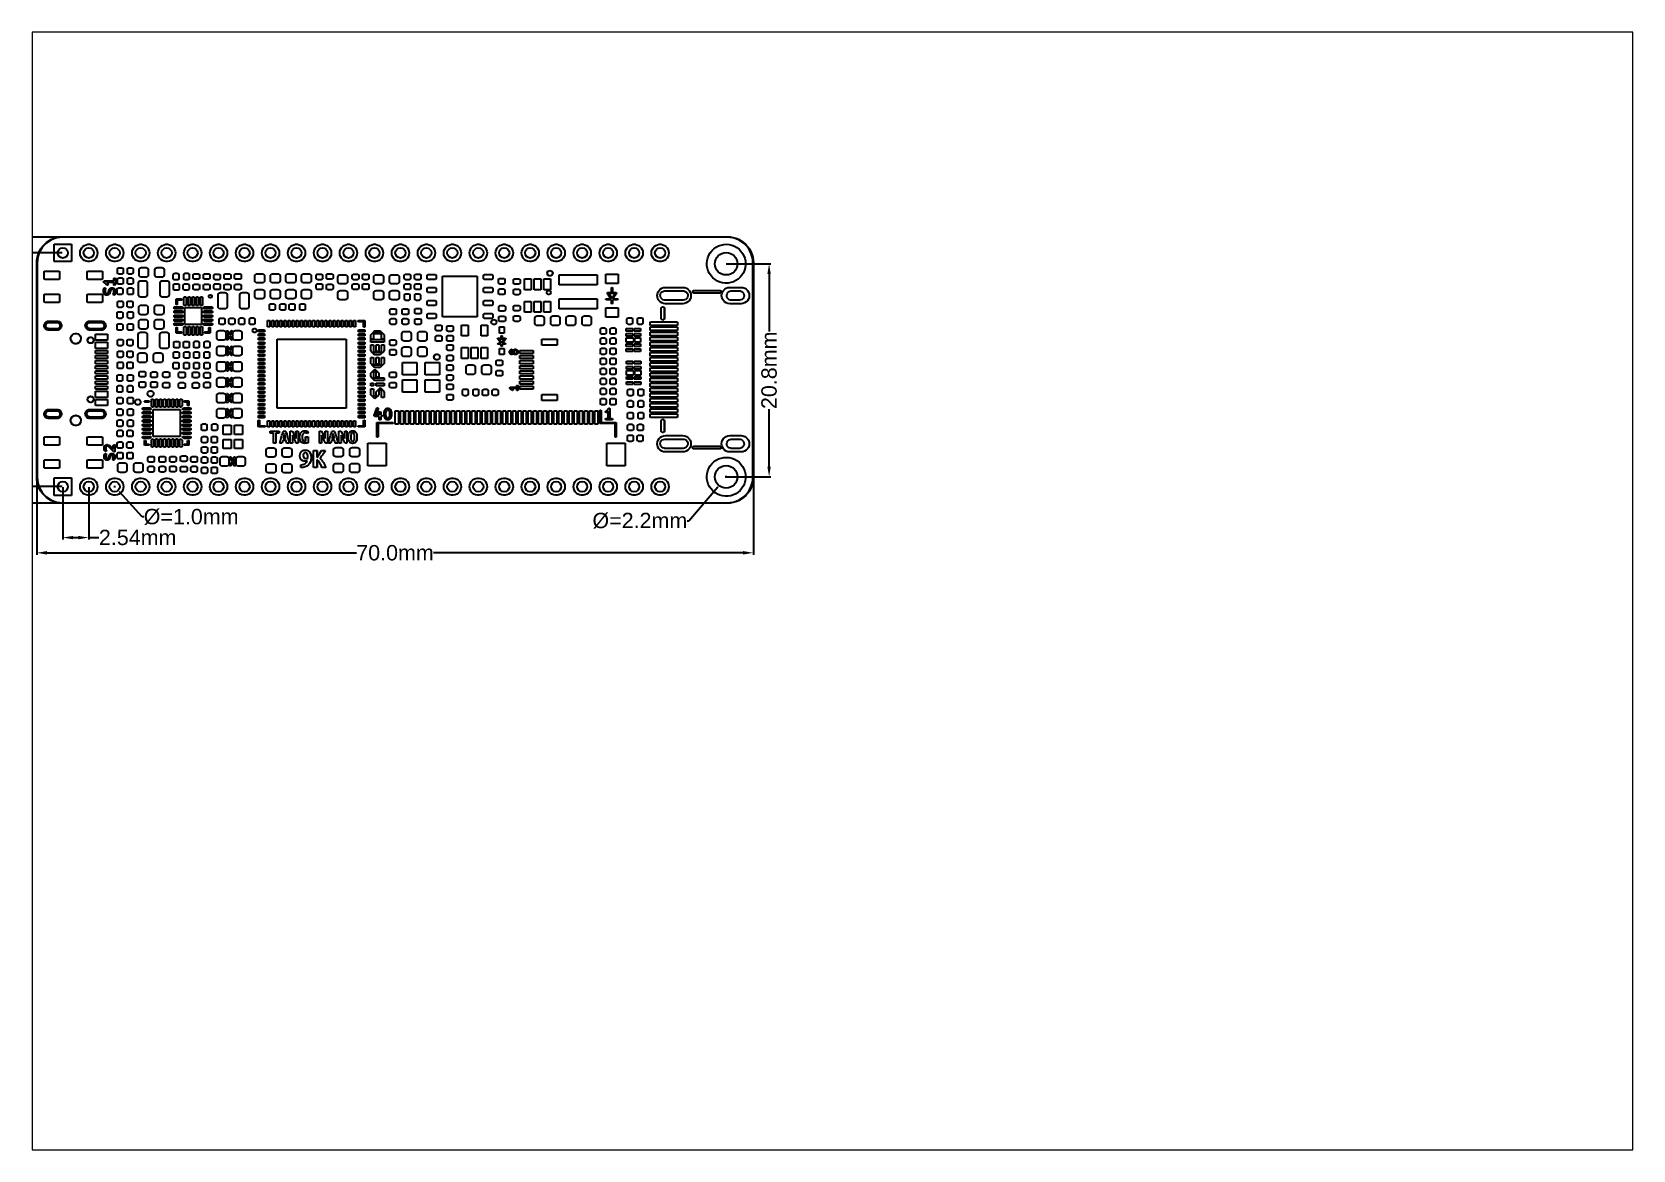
# Paper-space layout '布局1' of a CAD drawing. Extents: x 1.14 to 10.22, y 0.79 to 7.14.
# The model-space entities are those that its viewports show. They can reach past a viewport. Long polylines and large blocks are cut down to what shows.
import ezdxf

# ---------------------------------------------------------------- set-up
doc = ezdxf.new("R2010")
doc.units = 0
doc.header["$MEASUREMENT"] = 0
doc.layers.get('0').update_dxf_attribs({"color": 252, "linetype": 'CONTINUOUS'})
doc.layers.add('BLACK', color=140, linetype='CONTINUOUS')
doc.layers.add('Tag', color=140, linetype='CONTINUOUS')
doc.layers.get('0').off()
doc.styles.add('KICADB', font='arial.ttf', dxfattribs={"height": 1.5})
doc.dimstyles.get("Standard").update_dxf_attribs({"dimtxt": 0.18, "dimasz": 0.18, "dimexe": 0.18, "dimexo": 0.0625, "dimgap": 0.09, "dimtad": 0, "dimtih": 1, "dimtoh": 1, "dimdec": 4, "dimzin": 0, "dimdsep": 46, "dimtxsty": 'Standard', "dimcen": 0.09, "dimadec": 0, "dimazin": 0, "dimtfac": 1, "dimtdec": 4, "dimtofl": 0, "dimtmove": 0, "dimatfit": 3, "dimfxl": 1, "dimtolj": 1, "dimtzin": 0, "dimarcsym": 0})

psp = doc.layouts.new('布局1')

msp = doc.modelspace()

# ---------------------------------------------------------------- blocks, each defined once
blk = doc.blocks.new('Tang_Nano_9K_3672-F_Mask')
at = {"layer": 'BLACK', "linetype": 'Continuous'}
for p, q in [((3.98186, -3.08522), (3.98186, -3.01829)), ((3.98186, -3.01829), (4.04879, -3.01829)), ((4.04879, -3.01829), (4.04879, -3.08522)), ((4.09859, -3.02277), (4.10498, -3.01993)), ((4.10498, -3.01993), (4.11182, -3.01847)), ((4.11182, -3.01847), (4.11882, -3.01847)), ((4.11882, -3.01847), (4.12566, -3.01993)), ((4.12566, -3.01993), (4.13206, -3.02277)), ((4.19859, -3.02277), (4.20498, -3.01993)), ((4.20498, -3.01993), (4.21183, -3.01847)), ((4.21183, -3.01847), (4.21882, -3.01847)), ((4.21882, -3.01847), (4.22566, -3.01993)), ((4.22566, -3.01993), (4.23206, -3.02277)), ((4.29859, -3.02277), (4.30498, -3.01993)), ((4.30498, -3.01993), (4.31182, -3.01847)), ((4.31182, -3.01847), (4.31882, -3.01847)), ((4.31882, -3.01847), (4.32566, -3.01993)), ((4.32566, -3.01993), (4.33206, -3.02277)), ((4.39859, -3.02277), (4.40498, -3.01993)), ((4.40498, -3.01993), (4.41183, -3.01847)), ((4.41183, -3.01847), (4.41882, -3.01847)), ((4.41882, -3.01847), (4.42566, -3.01993)), ((4.42566, -3.01993), (4.43206, -3.02277)), ((4.49859, -3.02277), (4.50498, -3.01993)), ((4.50498, -3.01993), (4.51182, -3.01847)), ((4.51182, -3.01847), (4.51882, -3.01847)), ((4.51882, -3.01847), (4.52566, -3.01993)), ((4.52566, -3.01993), (4.53206, -3.02277)), ((4.59859, -3.02277), (4.60498, -3.01993)), ((4.60498, -3.01993), (4.61182, -3.01847)), ((4.61182, -3.01847), (4.61882, -3.01847)), ((4.61882, -3.01847), (4.62566, -3.01993)), ((4.62566, -3.01993), (4.63206, -3.02277)), ((4.69859, -3.02277), (4.70498, -3.01993)), ((4.70498, -3.01993), (4.71183, -3.01847)), ((4.71183, -3.01847), (4.71882, -3.01847)), ((4.71882, -3.01847), (4.72566, -3.01993)), ((4.72566, -3.01993), (4.73206, -3.02277)), ((4.79859, -3.02277), (4.80498, -3.01993)), ((4.80498, -3.01993), (4.81182, -3.01847)), ((4.81182, -3.01847), (4.81882, -3.01847)), ((4.81882, -3.01847), (4.82566, -3.01993)), ((4.82566, -3.01993), (4.83206, -3.02277)), ((4.89859, -3.02277), (4.90498, -3.01993)), ((4.90498, -3.01993), (4.91183, -3.01847)), ((4.91183, -3.01847), (4.91882, -3.01847)), ((4.91882, -3.01847), (4.92566, -3.01993)), ((4.92566, -3.01993), (4.93206, -3.02277)), ((4.99859, -3.02277), (5.00498, -3.01993)), ((5.00498, -3.01993), (5.01182, -3.01847)), ((5.01182, -3.01847), (5.01882, -3.01847)), ((5.01882, -3.01847), (5.02566, -3.01993)), ((5.02566, -3.01993), (5.03206, -3.02277)), ((5.09859, -3.02277), (5.10498, -3.01993)), ((5.10498, -3.01993), (5.11182, -3.01847)), ((5.11182, -3.01847), (5.11882, -3.01847)), ((5.11882, -3.01847), (5.12566, -3.01993)), ((5.12566, -3.01993), (5.13206, -3.02277)), ((5.19859, -3.02277), (5.20498, -3.01993)), ((5.20498, -3.01993), (5.21183, -3.01847)), ((5.21183, -3.01847), (5.21882, -3.01847)), ((5.21882, -3.01847), (5.22566, -3.01993)), ((5.22566, -3.01993), (5.23206, -3.02277)), ((5.29859, -3.02277), (5.30498, -3.01993)), ((5.30498, -3.01993), (5.31182, -3.01847)), ((5.31182, -3.01847), (5.31882, -3.01847)), ((5.31882, -3.01847), (5.32566, -3.01993)), ((5.32566, -3.01993), (5.33206, -3.02277)), ((5.39859, -3.02277), (5.40498, -3.01993)), ((5.40498, -3.01993), (5.41182, -3.01847)), ((5.41182, -3.01847), (5.41882, -3.01847)), ((5.41882, -3.01847), (5.42566, -3.01993)), ((5.42566, -3.01993), (5.43206, -3.02277)), ((5.49859, -3.02277), (5.50498, -3.01993)), ((5.50498, -3.01993), (5.51182, -3.01847)), ((5.51182, -3.01847), (5.51882, -3.01847)), ((5.51882, -3.01847), (5.52566, -3.01993)), ((5.52566, -3.01993), (5.53206, -3.02277)), ((5.59859, -3.02277), (5.60498, -3.01993)), ((5.60498, -3.01993), (5.61182, -3.01847)), ((5.61182, -3.01847), (5.61882, -3.01847)), ((5.61882, -3.01847), (5.62566, -3.01993)), ((5.62566, -3.01993), (5.63206, -3.02277)), ((5.69859, -3.02277), (5.70498, -3.01993)), ((5.70498, -3.01993), (5.71183, -3.01847)), ((5.71183, -3.01847), (5.71882, -3.01847)), ((5.71882, -3.01847), (5.72566, -3.01993)), ((5.72566, -3.01993), (5.73206, -3.02277)), ((5.79859, -3.02277), (5.80498, -3.01993)), ((5.80498, -3.01993), (5.81182, -3.01847)), ((5.81182, -3.01847), (5.81882, -3.01847)), ((5.81882, -3.01847), (5.82566, -3.01993)), ((5.82566, -3.01993), (5.83206, -3.02277)), ((5.89859, -3.02277), (5.90498, -3.01993)), ((5.90498, -3.01993), (5.91182, -3.01847)), ((5.91182, -3.01847), (5.91882, -3.01847)), ((5.91882, -3.01847), (5.92566, -3.01993)), ((5.92566, -3.01993), (5.93206, -3.02277)), ((5.99859, -3.02277), (6.00498, -3.01993)), ((6.00498, -3.01993), (6.01182, -3.01847)), ((6.01182, -3.01847), (6.01882, -3.01847)), ((6.01882, -3.01847), (6.02566, -3.01993)), ((6.02566, -3.01993), (6.03206, -3.02277)), ((6.09859, -3.02277), (6.10498, -3.01993)), ((6.10498, -3.01993), (6.11182, -3.01847)), ((6.11182, -3.01847), (6.11882, -3.01847)), ((6.11882, -3.01847), (6.12566, -3.01993)), ((6.12566, -3.01993), (6.13206, -3.02277)), ((6.19859, -3.02277), (6.20498, -3.01993)), ((6.20498, -3.01993), (6.21183, -3.01847)), ((6.21183, -3.01847), (6.21882, -3.01847)), ((6.21882, -3.01847), (6.22566, -3.01993)), ((6.22566, -3.01993), (6.23206, -3.02277)), ((6.29859, -3.02277), (6.30498, -3.01993)), ((6.30498, -3.01993), (6.31182, -3.01847)), ((6.31182, -3.01847), (6.31882, -3.01847)), ((6.31882, -3.01847), (6.32566, -3.01993)), ((6.32566, -3.01993), (6.33206, -3.02277)), ((6.55006, -3.02117), (6.56043, -3.0191)), ((6.56043, -3.0191), (6.57098, -3.01852)), ((6.57098, -3.01852), (6.5815, -3.01943)), ((6.5815, -3.01943), (6.5918, -3.02182)), ((4.08186, -3.05176), (4.08259, -3.0448)), ((4.08259, -3.05871), (4.08186, -3.05176)), ((4.08259, -3.0448), (4.08475, -3.03814)), ((4.08475, -3.06537), (4.08259, -3.05871)), ((4.08475, -3.03814), (4.08825, -3.03209)), ((4.08825, -3.07143), (4.08475, -3.06537)), ((4.08825, -3.03209), (4.09293, -3.02689)), ((4.09293, -3.07662), (4.08825, -3.07143)), ((4.09293, -3.02689), (4.09859, -3.02277)), ((4.09859, -3.08074), (4.09293, -3.07662)), ((4.10498, -3.08358), (4.09859, -3.08074)), ((4.13206, -3.08074), (4.12566, -3.08358)), ((4.13206, -3.02277), (4.13772, -3.02689)), ((4.13772, -3.07662), (4.13206, -3.08074)), ((4.13772, -3.02689), (4.1424, -3.03209)), ((4.1424, -3.07143), (4.13772, -3.07662)), ((4.1424, -3.03209), (4.14589, -3.03814)), ((4.14589, -3.06537), (4.1424, -3.07143)), ((4.14589, -3.03814), (4.14806, -3.0448)), ((4.14806, -3.05871), (4.14589, -3.06537)), ((4.14806, -3.0448), (4.14879, -3.05176)), ((4.14879, -3.05176), (4.14806, -3.05871)), ((4.18186, -3.05176), (4.18259, -3.0448)), ((4.18259, -3.05871), (4.18186, -3.05176)), ((4.18259, -3.0448), (4.18475, -3.03814)), ((4.18475, -3.06537), (4.18259, -3.05871)), ((4.18475, -3.03814), (4.18825, -3.03209)), ((4.18825, -3.07143), (4.18475, -3.06537)), ((4.18825, -3.03209), (4.19293, -3.02689)), ((4.19293, -3.07662), (4.18825, -3.07143)), ((4.19293, -3.02689), (4.19859, -3.02277)), ((4.19859, -3.08074), (4.19293, -3.07662)), ((4.20498, -3.08358), (4.19859, -3.08074)), ((4.23206, -3.08074), (4.22566, -3.08358)), ((4.23206, -3.02277), (4.23772, -3.02689)), ((4.23772, -3.07662), (4.23206, -3.08074)), ((4.23772, -3.02689), (4.2424, -3.03209)), ((4.2424, -3.07143), (4.23772, -3.07662)), ((4.2424, -3.03209), (4.24589, -3.03814)), ((4.24589, -3.06537), (4.2424, -3.07143)), ((4.24589, -3.03814), (4.24806, -3.0448)), ((4.24806, -3.05871), (4.24589, -3.06537)), ((4.24806, -3.0448), (4.24879, -3.05176)), ((4.24879, -3.05176), (4.24806, -3.05871)), ((4.28186, -3.05176), (4.28259, -3.0448)), ((4.28259, -3.05871), (4.28186, -3.05176)), ((4.28259, -3.0448), (4.28475, -3.03814)), ((4.28475, -3.06537), (4.28259, -3.05871)), ((4.28475, -3.03814), (4.28825, -3.03209)), ((4.28825, -3.07143), (4.28475, -3.06537)), ((4.28825, -3.03209), (4.29293, -3.02689)), ((4.29293, -3.07662), (4.28825, -3.07143)), ((4.29293, -3.02689), (4.29859, -3.02277)), ((4.29859, -3.08074), (4.29293, -3.07662)), ((4.30498, -3.08358), (4.29859, -3.08074)), ((4.33206, -3.08074), (4.32566, -3.08358)), ((4.33206, -3.02277), (4.33772, -3.02689)), ((4.33772, -3.07662), (4.33206, -3.08074)), ((4.33772, -3.02689), (4.3424, -3.03209)), ((4.3424, -3.07143), (4.33772, -3.07662)), ((4.3424, -3.03209), (4.34589, -3.03814)), ((4.34589, -3.06537), (4.3424, -3.07143)), ((4.34589, -3.03814), (4.34806, -3.0448)), ((4.34806, -3.05871), (4.34589, -3.06537)), ((4.34806, -3.0448), (4.34879, -3.05176)), ((4.34879, -3.05176), (4.34806, -3.05871)), ((4.38186, -3.05176), (4.38259, -3.0448)), ((4.38259, -3.05871), (4.38186, -3.05176)), ((4.38259, -3.0448), (4.38475, -3.03814)), ((4.38475, -3.06537), (4.38259, -3.05871)), ((4.38475, -3.03814), (4.38825, -3.03209)), ((4.38825, -3.07143), (4.38475, -3.06537)), ((4.38825, -3.03209), (4.39293, -3.02689)), ((4.39293, -3.07662), (4.38825, -3.07143)), ((4.39293, -3.02689), (4.39859, -3.02277)), ((4.39859, -3.08074), (4.39293, -3.07662)), ((4.40498, -3.08358), (4.39859, -3.08074)), ((4.43206, -3.08074), (4.42566, -3.08358)), ((4.43206, -3.02277), (4.43772, -3.02689)), ((4.43772, -3.07662), (4.43206, -3.08074)), ((4.43772, -3.02689), (4.4424, -3.03209)), ((4.4424, -3.07143), (4.43772, -3.07662)), ((4.4424, -3.03209), (4.44589, -3.03814)), ((4.44589, -3.06537), (4.4424, -3.07143)), ((4.44589, -3.03814), (4.44806, -3.0448)), ((4.44806, -3.05871), (4.44589, -3.06537)), ((4.44806, -3.0448), (4.44879, -3.05176)), ((4.44879, -3.05176), (4.44806, -3.05871)), ((4.48186, -3.05176), (4.48259, -3.0448)), ((4.48259, -3.05871), (4.48186, -3.05176)), ((4.48259, -3.0448), (4.48475, -3.03814)), ((4.48475, -3.06537), (4.48259, -3.05871)), ((4.48475, -3.03814), (4.48825, -3.03209)), ((4.48825, -3.07143), (4.48475, -3.06537)), ((4.48825, -3.03209), (4.49293, -3.02689)), ((4.49293, -3.07662), (4.48825, -3.07143)), ((4.49293, -3.02689), (4.49859, -3.02277)), ((4.49859, -3.08074), (4.49293, -3.07662)), ((4.50498, -3.08358), (4.49859, -3.08074)), ((4.53206, -3.08074), (4.52566, -3.08358)), ((4.53206, -3.02277), (4.53772, -3.02689)), ((4.53772, -3.07662), (4.53206, -3.08074)), ((4.53772, -3.02689), (4.5424, -3.03209)), ((4.5424, -3.07143), (4.53772, -3.07662)), ((4.5424, -3.03209), (4.54589, -3.03814)), ((4.54589, -3.06537), (4.5424, -3.07143)), ((4.54589, -3.03814), (4.54806, -3.0448)), ((4.54806, -3.05871), (4.54589, -3.06537)), ((4.54806, -3.0448), (4.54879, -3.05176)), ((4.54879, -3.05176), (4.54806, -3.05871)), ((4.58186, -3.05176), (4.58259, -3.0448)), ((4.58259, -3.05871), (4.58186, -3.05176)), ((4.58259, -3.0448), (4.58475, -3.03814)), ((4.58475, -3.06537), (4.58259, -3.05871)), ((4.58475, -3.03814), (4.58825, -3.03209)), ((4.58825, -3.07143), (4.58475, -3.06537)), ((4.58825, -3.03209), (4.59293, -3.02689)), ((4.59293, -3.07662), (4.58825, -3.07143)), ((4.59293, -3.02689), (4.59859, -3.02277)), ((4.59859, -3.08074), (4.59293, -3.07662)), ((4.60498, -3.08358), (4.59859, -3.08074)), ((4.63206, -3.08074), (4.62566, -3.08358)), ((4.63206, -3.02277), (4.63772, -3.02689)), ((4.63772, -3.07662), (4.63206, -3.08074)), ((4.63772, -3.02689), (4.6424, -3.03209)), ((4.6424, -3.07143), (4.63772, -3.07662)), ((4.6424, -3.03209), (4.64589, -3.03814)), ((4.64589, -3.06537), (4.6424, -3.07143)), ((4.64589, -3.03814), (4.64806, -3.0448)), ((4.64806, -3.05871), (4.64589, -3.06537)), ((4.64806, -3.0448), (4.64879, -3.05176)), ((4.64879, -3.05176), (4.64806, -3.05871)), ((4.68186, -3.05176), (4.68259, -3.0448)), ((4.68259, -3.05871), (4.68186, -3.05176)), ((4.68259, -3.0448), (4.68475, -3.03814)), ((4.68475, -3.06537), (4.68259, -3.05871)), ((4.68475, -3.03814), (4.68825, -3.03209)), ((4.68825, -3.07143), (4.68475, -3.06537)), ((4.68825, -3.03209), (4.69293, -3.02689)), ((4.69293, -3.07662), (4.68825, -3.07143)), ((4.69293, -3.02689), (4.69859, -3.02277)), ((4.69859, -3.08074), (4.69293, -3.07662)), ((4.70498, -3.08358), (4.69859, -3.08074)), ((4.73206, -3.08074), (4.72566, -3.08358)), ((4.73206, -3.02277), (4.73772, -3.02689)), ((4.73772, -3.07662), (4.73206, -3.08074)), ((4.73772, -3.02689), (4.7424, -3.03209)), ((4.7424, -3.07143), (4.73772, -3.07662)), ((4.7424, -3.03209), (4.74589, -3.03814)), ((4.74589, -3.06537), (4.7424, -3.07143)), ((4.74589, -3.03814), (4.74806, -3.0448)), ((4.74806, -3.05871), (4.74589, -3.06537)), ((4.74806, -3.0448), (4.74879, -3.05176)), ((4.74879, -3.05176), (4.74806, -3.05871)), ((4.78186, -3.05176), (4.78259, -3.0448)), ((4.78259, -3.05871), (4.78186, -3.05176)), ((4.78259, -3.0448), (4.78475, -3.03814)), ((4.78475, -3.06537), (4.78259, -3.05871)), ((4.78475, -3.03814), (4.78825, -3.03209)), ((4.78825, -3.07143), (4.78475, -3.06537)), ((4.78825, -3.03209), (4.79293, -3.02689)), ((4.79293, -3.07662), (4.78825, -3.07143)), ((4.79293, -3.02689), (4.79859, -3.02277)), ((4.79859, -3.08074), (4.79293, -3.07662)), ((4.80498, -3.08358), (4.79859, -3.08074)), ((4.83206, -3.08074), (4.82566, -3.08358)), ((4.83206, -3.02277), (4.83772, -3.02689)), ((4.83772, -3.07662), (4.83206, -3.08074)), ((4.83772, -3.02689), (4.8424, -3.03209)), ((4.8424, -3.07143), (4.83772, -3.07662)), ((4.8424, -3.03209), (4.84589, -3.03814)), ((4.84589, -3.06537), (4.8424, -3.07143)), ((4.84589, -3.03814), (4.84806, -3.0448)), ((4.84806, -3.05871), (4.84589, -3.06537)), ((4.84806, -3.0448), (4.84879, -3.05176)), ((4.84879, -3.05176), (4.84806, -3.05871)), ((4.88186, -3.05176), (4.88259, -3.0448)), ((4.88259, -3.05871), (4.88186, -3.05176)), ((4.88259, -3.0448), (4.88475, -3.03814)), ((4.88475, -3.06537), (4.88259, -3.05871)), ((4.88475, -3.03814), (4.88825, -3.03209)), ((4.88825, -3.07143), (4.88475, -3.06537)), ((4.88825, -3.03209), (4.89293, -3.02689)), ((4.89293, -3.07662), (4.88825, -3.07143)), ((4.89293, -3.02689), (4.89859, -3.02277)), ((4.89859, -3.08074), (4.89293, -3.07662)), ((4.90498, -3.08358), (4.89859, -3.08074)), ((4.93206, -3.08074), (4.92566, -3.08358)), ((4.93206, -3.02277), (4.93772, -3.02689)), ((4.93772, -3.07662), (4.93206, -3.08074)), ((4.93772, -3.02689), (4.9424, -3.03209)), ((4.9424, -3.07143), (4.93772, -3.07662)), ((4.9424, -3.03209), (4.94589, -3.03814)), ((4.94589, -3.06537), (4.9424, -3.07143)), ((4.94589, -3.03814), (4.94806, -3.0448)), ((4.94806, -3.05871), (4.94589, -3.06537)), ((4.94806, -3.0448), (4.94879, -3.05176)), ((4.94879, -3.05176), (4.94806, -3.05871)), ((4.98186, -3.05176), (4.98259, -3.0448)), ((4.98259, -3.05871), (4.98186, -3.05176)), ((4.98259, -3.0448), (4.98475, -3.03814)), ((4.98475, -3.06537), (4.98259, -3.05871)), ((4.98475, -3.03814), (4.98825, -3.03209)), ((4.98825, -3.07143), (4.98475, -3.06537)), ((4.98825, -3.03209), (4.99293, -3.02689)), ((4.99293, -3.07662), (4.98825, -3.07143)), ((4.99293, -3.02689), (4.99859, -3.02277)), ((4.99859, -3.08074), (4.99293, -3.07662)), ((5.00498, -3.08358), (4.99859, -3.08074)), ((5.03206, -3.08074), (5.02566, -3.08358)), ((5.03206, -3.02277), (5.03772, -3.02689)), ((5.03772, -3.07662), (5.03206, -3.08074)), ((5.03772, -3.02689), (5.0424, -3.03209)), ((5.0424, -3.07143), (5.03772, -3.07662)), ((5.0424, -3.03209), (5.04589, -3.03814)), ((5.04589, -3.06537), (5.0424, -3.07143)), ((5.04589, -3.03814), (5.04806, -3.0448)), ((5.04806, -3.05871), (5.04589, -3.06537)), ((5.04806, -3.0448), (5.04879, -3.05176)), ((5.04879, -3.05176), (5.04806, -3.05871)), ((5.08186, -3.05176), (5.08259, -3.0448)), ((5.08259, -3.05871), (5.08186, -3.05176)), ((5.08259, -3.0448), (5.08475, -3.03814)), ((5.08475, -3.06537), (5.08259, -3.05871)), ((5.08475, -3.03814), (5.08825, -3.03209)), ((5.08825, -3.07143), (5.08475, -3.06537)), ((5.08825, -3.03209), (5.09293, -3.02689)), ((5.09293, -3.07662), (5.08825, -3.07143)), ((5.09293, -3.02689), (5.09859, -3.02277)), ((5.09859, -3.08074), (5.09293, -3.07662)), ((5.10498, -3.08358), (5.09859, -3.08074)), ((5.13206, -3.08074), (5.12566, -3.08358)), ((5.13206, -3.02277), (5.13772, -3.02689)), ((5.13772, -3.07662), (5.13206, -3.08074)), ((5.13772, -3.02689), (5.1424, -3.03209)), ((5.1424, -3.07143), (5.13772, -3.07662)), ((5.1424, -3.03209), (5.14589, -3.03814)), ((5.14589, -3.06537), (5.1424, -3.07143)), ((5.14589, -3.03814), (5.14806, -3.0448)), ((5.14806, -3.05871), (5.14589, -3.06537)), ((5.14806, -3.0448), (5.14879, -3.05176)), ((5.14879, -3.05176), (5.14806, -3.05871)), ((5.18186, -3.05176), (5.18259, -3.0448)), ((5.18259, -3.05871), (5.18186, -3.05176)), ((5.18259, -3.0448), (5.18475, -3.03814)), ((5.18475, -3.06537), (5.18259, -3.05871)), ((5.18475, -3.03814), (5.18825, -3.03209)), ((5.18825, -3.07143), (5.18475, -3.06537)), ((5.18825, -3.03209), (5.19293, -3.02689)), ((5.19293, -3.07662), (5.18825, -3.07143)), ((5.19293, -3.02689), (5.19859, -3.02277)), ((5.19859, -3.08074), (5.19293, -3.07662)), ((5.20498, -3.08358), (5.19859, -3.08074)), ((5.23206, -3.08074), (5.22566, -3.08358)), ((5.23206, -3.02277), (5.23772, -3.02689)), ((5.23772, -3.07662), (5.23206, -3.08074)), ((5.23772, -3.02689), (5.2424, -3.03209)), ((5.2424, -3.07143), (5.23772, -3.07662)), ((5.2424, -3.03209), (5.24589, -3.03814)), ((5.24589, -3.06537), (5.2424, -3.07143)), ((5.24589, -3.03814), (5.24806, -3.0448)), ((5.24806, -3.05871), (5.24589, -3.06537)), ((5.24806, -3.0448), (5.24879, -3.05176)), ((5.24879, -3.05176), (5.24806, -3.05871)), ((5.28186, -3.05176), (5.28259, -3.0448)), ((5.28259, -3.05871), (5.28186, -3.05176)), ((5.28259, -3.0448), (5.28475, -3.03814)), ((5.28475, -3.06537), (5.28259, -3.05871)), ((5.28475, -3.03814), (5.28825, -3.03209)), ((5.28825, -3.07143), (5.28475, -3.06537)), ((5.28825, -3.03209), (5.29293, -3.02689)), ((5.29293, -3.07662), (5.28825, -3.07143)), ((5.29293, -3.02689), (5.29859, -3.02277)), ((5.29859, -3.08074), (5.29293, -3.07662)), ((5.30498, -3.08358), (5.29859, -3.08074)), ((5.33206, -3.08074), (5.32566, -3.08358)), ((5.33206, -3.02277), (5.33772, -3.02689)), ((5.33772, -3.07662), (5.33206, -3.08074)), ((5.33772, -3.02689), (5.3424, -3.03209)), ((5.3424, -3.07143), (5.33772, -3.07662)), ((5.3424, -3.03209), (5.34589, -3.03814)), ((5.34589, -3.06537), (5.3424, -3.07143)), ((5.34589, -3.03814), (5.34806, -3.0448)), ((5.34806, -3.05871), (5.34589, -3.06537)), ((5.34806, -3.0448), (5.34879, -3.05176)), ((5.34879, -3.05176), (5.34806, -3.05871)), ((5.38186, -3.05176), (5.38259, -3.0448)), ((5.38259, -3.05871), (5.38186, -3.05176)), ((5.38259, -3.0448), (5.38475, -3.03814)), ((5.38475, -3.06537), (5.38259, -3.05871)), ((5.38475, -3.03814), (5.38825, -3.03209)), ((5.38825, -3.07143), (5.38475, -3.06537)), ((5.38825, -3.03209), (5.39293, -3.02689)), ((5.39293, -3.07662), (5.38825, -3.07143)), ((5.39293, -3.02689), (5.39859, -3.02277)), ((5.39859, -3.08074), (5.39293, -3.07662)), ((5.40498, -3.08358), (5.39859, -3.08074)), ((5.43206, -3.08074), (5.42566, -3.08358)), ((5.43206, -3.02277), (5.43772, -3.02689)), ((5.43772, -3.07662), (5.43206, -3.08074)), ((5.43772, -3.02689), (5.4424, -3.03209)), ((5.4424, -3.07143), (5.43772, -3.07662)), ((5.4424, -3.03209), (5.44589, -3.03814)), ((5.44589, -3.06537), (5.4424, -3.07143)), ((5.44589, -3.03814), (5.44806, -3.0448)), ((5.44806, -3.05871), (5.44589, -3.06537)), ((5.44806, -3.0448), (5.44879, -3.05176)), ((5.44879, -3.05176), (5.44806, -3.05871)), ((5.48186, -3.05176), (5.48259, -3.0448)), ((5.48259, -3.05871), (5.48186, -3.05176)), ((5.48259, -3.0448), (5.48475, -3.03814)), ((5.48475, -3.06537), (5.48259, -3.05871)), ((5.48475, -3.03814), (5.48825, -3.03209)), ((5.48825, -3.07143), (5.48475, -3.06537)), ((5.48825, -3.03209), (5.49293, -3.02689)), ((5.49293, -3.07662), (5.48825, -3.07143)), ((5.49293, -3.02689), (5.49859, -3.02277)), ((5.49859, -3.08074), (5.49293, -3.07662)), ((5.50498, -3.08358), (5.49859, -3.08074)), ((5.53206, -3.08074), (5.52566, -3.08358)), ((5.53206, -3.02277), (5.53772, -3.02689)), ((5.53772, -3.07662), (5.53206, -3.08074)), ((5.53772, -3.02689), (5.5424, -3.03209)), ((5.5424, -3.07143), (5.53772, -3.07662)), ((5.5424, -3.03209), (5.54589, -3.03814)), ((5.54589, -3.06537), (5.5424, -3.07143)), ((5.54589, -3.03814), (5.54806, -3.0448)), ((5.54806, -3.05871), (5.54589, -3.06537)), ((5.54806, -3.0448), (5.54879, -3.05176)), ((5.54879, -3.05176), (5.54806, -3.05871)), ((5.58186, -3.05176), (5.58259, -3.0448)), ((5.58259, -3.05871), (5.58186, -3.05176)), ((5.58259, -3.0448), (5.58475, -3.03814)), ((5.58475, -3.06537), (5.58259, -3.05871)), ((5.58475, -3.03814), (5.58825, -3.03209)), ((5.58825, -3.07143), (5.58475, -3.06537)), ((5.58825, -3.03209), (5.59293, -3.02689)), ((5.59293, -3.07662), (5.58825, -3.07143)), ((5.59293, -3.02689), (5.59859, -3.02277)), ((5.59859, -3.08074), (5.59293, -3.07662)), ((5.60498, -3.08358), (5.59859, -3.08074)), ((5.63206, -3.08074), (5.62566, -3.08358)), ((5.63206, -3.02277), (5.63772, -3.02689)), ((5.63772, -3.07662), (5.63206, -3.08074)), ((5.63772, -3.02689), (5.6424, -3.03209)), ((5.6424, -3.07143), (5.63772, -3.07662)), ((5.6424, -3.03209), (5.64589, -3.03814)), ((5.64589, -3.06537), (5.6424, -3.07143)), ((5.64589, -3.03814), (5.64806, -3.0448)), ((5.64806, -3.05871), (5.64589, -3.06537)), ((5.64806, -3.0448), (5.64879, -3.05176)), ((5.64879, -3.05176), (5.64806, -3.05871)), ((5.68186, -3.05176), (5.68259, -3.0448)), ((5.68259, -3.05871), (5.68186, -3.05176)), ((5.68259, -3.0448), (5.68475, -3.03814)), ((5.68475, -3.06537), (5.68259, -3.05871)), ((5.68475, -3.03814), (5.68825, -3.03209)), ((5.68825, -3.07143), (5.68475, -3.06537)), ((5.68825, -3.03209), (5.69293, -3.02689)), ((5.69293, -3.07662), (5.68825, -3.07143)), ((5.69293, -3.02689), (5.69859, -3.02277)), ((5.69859, -3.08074), (5.69293, -3.07662)), ((5.70498, -3.08358), (5.69859, -3.08074)), ((5.73206, -3.08074), (5.72566, -3.08358)), ((5.73206, -3.02277), (5.73772, -3.02689)), ((5.73772, -3.07662), (5.73206, -3.08074)), ((5.73772, -3.02689), (5.7424, -3.03209)), ((5.7424, -3.07143), (5.73772, -3.07662)), ((5.7424, -3.03209), (5.74589, -3.03814)), ((5.74589, -3.06537), (5.7424, -3.07143)), ((5.74589, -3.03814), (5.74806, -3.0448)), ((5.74806, -3.05871), (5.74589, -3.06537)), ((5.74806, -3.0448), (5.74879, -3.05176)), ((5.74879, -3.05176), (5.74806, -3.05871)), ((5.78186, -3.05176), (5.78259, -3.0448)), ((5.78259, -3.05871), (5.78186, -3.05176)), ((5.78259, -3.0448), (5.78475, -3.03814)), ((5.78475, -3.06537), (5.78259, -3.05871)), ((5.78475, -3.03814), (5.78825, -3.03209)), ((5.78825, -3.07143), (5.78475, -3.06537)), ((5.78825, -3.03209), (5.79293, -3.02689)), ((5.79293, -3.07662), (5.78825, -3.07143)), ((5.79293, -3.02689), (5.79859, -3.02277)), ((5.79859, -3.08074), (5.79293, -3.07662)), ((5.80498, -3.08358), (5.79859, -3.08074)), ((5.83206, -3.08074), (5.82566, -3.08358)), ((5.83206, -3.02277), (5.83772, -3.02689)), ((5.83772, -3.07662), (5.83206, -3.08074)), ((5.83772, -3.02689), (5.8424, -3.03209)), ((5.8424, -3.07143), (5.83772, -3.07662)), ((5.8424, -3.03209), (5.84589, -3.03814)), ((5.84589, -3.06537), (5.8424, -3.07143)), ((5.84589, -3.03814), (5.84806, -3.0448)), ((5.84806, -3.05871), (5.84589, -3.06537)), ((5.84806, -3.0448), (5.84879, -3.05176)), ((5.84879, -3.05176), (5.84806, -3.05871)), ((5.88186, -3.05176), (5.88259, -3.0448)), ((5.88259, -3.05871), (5.88186, -3.05176)), ((5.88259, -3.0448), (5.88475, -3.03814)), ((5.88475, -3.06537), (5.88259, -3.05871)), ((5.88475, -3.03814), (5.88825, -3.03209)), ((5.88825, -3.07143), (5.88475, -3.06537)), ((5.88825, -3.03209), (5.89293, -3.02689)), ((5.89293, -3.07662), (5.88825, -3.07143)), ((5.89293, -3.02689), (5.89859, -3.02277)), ((5.89859, -3.08074), (5.89293, -3.07662)), ((5.90498, -3.08358), (5.89859, -3.08074)), ((5.93206, -3.08074), (5.92566, -3.08358)), ((5.93206, -3.02277), (5.93772, -3.02689)), ((5.93772, -3.07662), (5.93206, -3.08074)), ((5.93772, -3.02689), (5.9424, -3.03209)), ((5.9424, -3.07143), (5.93772, -3.07662)), ((5.9424, -3.03209), (5.94589, -3.03814)), ((5.94589, -3.06537), (5.9424, -3.07143)), ((5.94589, -3.03814), (5.94806, -3.0448)), ((5.94806, -3.05871), (5.94589, -3.06537)), ((5.94806, -3.0448), (5.94879, -3.05176)), ((5.94879, -3.05176), (5.94806, -3.05871)), ((5.98186, -3.05176), (5.98259, -3.0448)), ((5.98259, -3.05871), (5.98186, -3.05176)), ((5.98259, -3.0448), (5.98475, -3.03814)), ((5.98475, -3.06537), (5.98259, -3.05871)), ((5.98475, -3.03814), (5.98825, -3.03209)), ((5.98825, -3.07143), (5.98475, -3.06537)), ((5.98825, -3.03209), (5.99293, -3.02689)), ((5.99293, -3.07662), (5.98825, -3.07143)), ((5.99293, -3.02689), (5.99859, -3.02277)), ((5.99859, -3.08074), (5.99293, -3.07662)), ((6.00498, -3.08358), (5.99859, -3.08074)), ((6.03206, -3.08074), (6.02566, -3.08358)), ((6.03206, -3.02277), (6.03772, -3.02689)), ((6.03772, -3.07662), (6.03206, -3.08074)), ((6.03772, -3.02689), (6.0424, -3.03209)), ((6.0424, -3.07143), (6.03772, -3.07662)), ((6.0424, -3.03209), (6.04589, -3.03814)), ((6.04589, -3.06537), (6.0424, -3.07143)), ((6.04589, -3.03814), (6.04806, -3.0448)), ((6.04806, -3.05871), (6.04589, -3.06537)), ((6.04806, -3.0448), (6.04879, -3.05176)), ((6.04879, -3.05176), (6.04806, -3.05871)), ((6.08186, -3.05176), (6.08259, -3.0448)), ((6.08259, -3.05871), (6.08186, -3.05176)), ((6.08259, -3.0448), (6.08475, -3.03814)), ((6.08475, -3.06537), (6.08259, -3.05871)), ((6.08475, -3.03814), (6.08825, -3.03209)), ((6.08825, -3.07143), (6.08475, -3.06537)), ((6.08825, -3.03209), (6.09293, -3.02689)), ((6.09293, -3.07662), (6.08825, -3.07143)), ((6.09293, -3.02689), (6.09859, -3.02277)), ((6.09859, -3.08074), (6.09293, -3.07662)), ((6.10498, -3.08358), (6.09859, -3.08074)), ((6.13206, -3.08074), (6.12566, -3.08358)), ((6.13206, -3.02277), (6.13772, -3.02689)), ((6.13772, -3.07662), (6.13206, -3.08074)), ((6.13772, -3.02689), (6.1424, -3.03209)), ((6.1424, -3.07143), (6.13772, -3.07662)), ((6.1424, -3.03209), (6.14589, -3.03814)), ((6.14589, -3.06537), (6.1424, -3.07143)), ((6.14589, -3.03814), (6.14806, -3.0448)), ((6.14806, -3.05871), (6.14589, -3.06537)), ((6.14806, -3.0448), (6.14879, -3.05176)), ((6.14879, -3.05176), (6.14806, -3.05871)), ((6.18186, -3.05176), (6.18259, -3.0448)), ((6.18259, -3.05871), (6.18186, -3.05176)), ((6.18259, -3.0448), (6.18475, -3.03814)), ((6.18475, -3.06537), (6.18259, -3.05871)), ((6.18475, -3.03814), (6.18825, -3.03209)), ((6.18825, -3.07143), (6.18475, -3.06537)), ((6.18825, -3.03209), (6.19293, -3.02689)), ((6.19293, -3.07662), (6.18825, -3.07143)), ((6.19293, -3.02689), (6.19859, -3.02277)), ((6.19859, -3.08074), (6.19293, -3.07662)), ((6.20498, -3.08358), (6.19859, -3.08074)), ((6.23206, -3.08074), (6.22566, -3.08358)), ((6.23206, -3.02277), (6.23772, -3.02689)), ((6.23772, -3.07662), (6.23206, -3.08074)), ((6.23772, -3.02689), (6.2424, -3.03209)), ((6.2424, -3.07143), (6.23772, -3.07662)), ((6.2424, -3.03209), (6.24589, -3.03814)), ((6.24589, -3.06537), (6.2424, -3.07143)), ((6.24589, -3.03814), (6.24806, -3.0448)), ((6.24806, -3.05871), (6.24589, -3.06537)), ((6.24806, -3.0448), (6.24879, -3.05176)), ((6.24879, -3.05176), (6.24806, -3.05871)), ((6.28186, -3.05176), (6.28259, -3.0448)), ((6.28259, -3.05871), (6.28186, -3.05176)), ((6.28259, -3.0448), (6.28475, -3.03814)), ((6.28475, -3.06537), (6.28259, -3.05871)), ((6.28475, -3.03814), (6.28825, -3.03209)), ((6.28825, -3.07143), (6.28475, -3.06537)), ((6.28825, -3.03209), (6.29293, -3.02689)), ((6.29293, -3.07662), (6.28825, -3.07143)), ((6.29293, -3.02689), (6.29859, -3.02277)), ((6.29859, -3.08074), (6.29293, -3.07662)), ((6.30498, -3.08358), (6.29859, -3.08074)), ((6.33206, -3.08074), (6.32566, -3.08358)), ((6.33206, -3.02277), (6.33772, -3.02689)), ((6.33772, -3.07662), (6.33206, -3.08074)), ((6.33772, -3.02689), (6.3424, -3.03209)), ((6.3424, -3.07143), (6.33772, -3.07662)), ((6.3424, -3.03209), (6.34589, -3.03814)), ((6.34589, -3.06537), (6.3424, -3.07143)), ((6.34589, -3.03814), (6.34806, -3.0448)), ((6.34806, -3.05871), (6.34589, -3.06537)), ((6.34806, -3.0448), (6.34879, -3.05176)), ((6.34879, -3.05176), (6.34806, -3.05871)), ((6.49504, -3.09097), (6.49611, -3.08046)), ((6.49611, -3.08046), (6.49866, -3.0702)), ((6.49866, -3.0702), (6.50263, -3.06041)), ((6.50263, -3.06041), (6.50793, -3.05127)), ((6.50793, -3.05127), (6.51448, -3.04297)), ((6.51448, -3.04297), (6.52212, -3.03568)), ((6.52212, -3.03568), (6.53072, -3.02954)), ((6.53072, -3.02954), (6.5401, -3.02467)), ((6.5401, -3.02467), (6.55006, -3.02117)), ((6.5918, -3.02182), (6.60165, -3.02563)), ((6.60165, -3.02563), (6.61087, -3.0308)), ((6.61087, -3.0308), (6.61927, -3.03721)), ((6.61927, -3.03721), (6.62668, -3.04474)), ((6.62668, -3.04474), (6.63296, -3.05324)), ((6.63296, -3.05324), (6.63798, -3.06253)), ((6.63798, -3.06253), (6.64164, -3.07245)), ((6.64164, -3.07245), (6.64386, -3.08278)), ((3.94367, -3.12393), (3.94382, -3.12318)), ((3.94367, -3.15149), (3.94367, -3.12393)), ((3.94382, -3.12318), (3.94425, -3.12254)), ((3.94425, -3.12254), (3.94488, -3.12211)), ((3.94488, -3.12211), (3.94564, -3.12196)), ((3.94564, -3.12196), (4.00076, -3.12196)), ((4.04879, -3.08522), (3.98186, -3.08522)), ((4.00076, -3.12196), (4.00151, -3.12211)), ((4.00151, -3.12211), (4.00215, -3.12254)), ((4.00215, -3.12254), (4.00257, -3.12318)), ((4.00257, -3.12318), (4.00272, -3.12393)), ((4.00272, -3.12393), (4.00272, -3.15149)), ((4.11182, -3.08504), (4.10498, -3.08358)), ((4.10902, -3.12393), (4.10917, -3.12318)), ((4.10902, -3.15149), (4.10902, -3.12393)), ((4.10917, -3.12318), (4.1096, -3.12254)), ((4.1096, -3.12254), (4.11024, -3.12211)), ((4.11024, -3.12211), (4.11099, -3.12196)), ((4.11099, -3.12196), (4.16611, -3.12196)), ((4.11882, -3.08504), (4.11182, -3.08504)), ((4.12566, -3.08358), (4.11882, -3.08504)), ((4.16611, -3.12196), (4.16686, -3.12211)), ((4.16686, -3.12211), (4.1675, -3.12254)), ((4.1675, -3.12254), (4.16793, -3.12318)), ((4.16793, -3.12318), (4.16808, -3.12393)), ((4.16808, -3.12393), (4.16808, -3.15149)), ((4.21183, -3.08504), (4.20498, -3.08358)), ((4.21882, -3.08504), (4.21183, -3.08504)), ((4.22566, -3.08358), (4.21882, -3.08504)), ((4.22608, -3.11431), (4.2265, -3.1122)), ((4.22608, -3.12769), (4.22608, -3.11431)), ((4.2265, -3.1298), (4.22608, -3.12769)), ((4.2265, -3.1122), (4.22769, -3.11041)), ((4.22769, -3.13159), (4.2265, -3.1298)), ((4.22769, -3.11041), (4.22948, -3.10921)), ((4.22948, -3.13279), (4.22769, -3.13159)), ((4.22948, -3.10921), (4.23159, -3.1088)), ((4.23159, -3.1332), (4.22948, -3.13279)), ((4.23159, -3.1088), (4.24261, -3.1088)), ((4.24261, -3.1332), (4.23159, -3.1332)), ((4.24261, -3.1088), (4.24472, -3.10921)), ((4.24472, -3.13279), (4.24261, -3.1332)), ((4.24472, -3.10921), (4.24651, -3.11041)), ((4.24651, -3.13159), (4.24472, -3.13279)), ((4.24651, -3.11041), (4.24771, -3.1122)), ((4.24771, -3.1298), (4.24651, -3.13159)), ((4.24771, -3.1122), (4.24813, -3.11431)), ((4.24813, -3.12769), (4.24771, -3.1298)), ((4.24813, -3.11431), (4.24813, -3.12769)), ((4.26387, -3.11431), (4.26429, -3.1122)), ((4.26387, -3.12769), (4.26387, -3.11431)), ((4.26429, -3.1298), (4.26387, -3.12769)), ((4.26429, -3.1122), (4.26549, -3.11041)), ((4.26549, -3.13159), (4.26429, -3.1298)), ((4.26549, -3.11041), (4.26728, -3.10921)), ((4.26728, -3.13279), (4.26549, -3.13159)), ((4.26728, -3.10921), (4.26939, -3.1088)), ((4.26939, -3.1332), (4.26728, -3.13279)), ((4.26939, -3.1088), (4.28041, -3.1088)), ((4.28041, -3.1332), (4.26939, -3.1332)), ((4.28041, -3.1088), (4.28252, -3.10921)), ((4.28252, -3.13279), (4.28041, -3.1332)), ((4.28252, -3.10921), (4.28431, -3.11041)), ((4.28431, -3.13159), (4.28252, -3.13279)), ((4.28431, -3.11041), (4.2855, -3.1122)), ((4.2855, -3.1298), (4.28431, -3.13159)), ((4.2855, -3.1122), (4.28592, -3.11431)), ((4.28592, -3.12769), (4.2855, -3.1298)), ((4.28592, -3.11431), (4.28592, -3.12769)), ((4.31182, -3.08504), (4.30498, -3.08358)), ((4.30909, -3.11691), (4.30977, -3.11352)), ((4.30909, -3.1366), (4.30909, -3.11691)), ((4.30977, -3.13999), (4.30909, -3.1366)), ((4.30977, -3.11352), (4.31169, -3.11065)), ((4.31169, -3.14286), (4.30977, -3.13999)), ((4.31169, -3.11065), (4.31456, -3.10873)), ((4.31456, -3.14478), (4.31169, -3.14286)), ((4.31882, -3.08504), (4.31182, -3.08504)), ((4.31456, -3.10873), (4.31795, -3.10806)), ((4.31795, -3.10806), (4.33567, -3.10806)), ((4.32566, -3.08358), (4.31882, -3.08504)), ((4.33567, -3.10806), (4.33906, -3.10873)), ((4.33906, -3.10873), (4.34193, -3.11065)), ((4.34193, -3.14286), (4.33906, -3.14478)), ((4.34193, -3.11065), (4.34385, -3.11352)), ((4.34385, -3.13999), (4.34193, -3.14286)), ((4.34385, -3.11352), (4.34453, -3.11691)), ((4.34453, -3.1366), (4.34385, -3.13999)), ((4.34453, -3.11691), (4.34453, -3.1366)), ((4.37012, -3.11691), (4.37079, -3.11352)), ((4.37012, -3.1366), (4.37012, -3.11691)), ((4.37079, -3.13999), (4.37012, -3.1366)), ((4.37079, -3.11352), (4.37271, -3.11065)), ((4.37271, -3.14286), (4.37079, -3.13999)), ((4.37271, -3.11065), (4.37559, -3.10873)), ((4.37559, -3.14478), (4.37271, -3.14286)), ((4.37559, -3.10873), (4.37898, -3.10806)), ((4.37898, -3.10806), (4.39669, -3.10806)), ((4.39669, -3.10806), (4.40008, -3.10873)), ((4.40008, -3.10873), (4.40296, -3.11065)), ((4.40296, -3.14286), (4.40008, -3.14478)), ((4.40296, -3.11065), (4.40488, -3.11352)), ((4.40488, -3.13999), (4.40296, -3.14286)), ((4.40488, -3.11352), (4.40555, -3.11691)), ((4.40555, -3.1366), (4.40488, -3.13999)), ((4.41183, -3.08504), (4.40498, -3.08358)), ((4.40555, -3.11691), (4.40555, -3.1366)), ((4.41882, -3.08504), (4.41183, -3.08504)), ((4.42566, -3.08358), (4.41882, -3.08504)), ((4.44061, -3.13547), (4.44102, -3.13344)), ((4.44061, -3.15004), (4.44061, -3.13547)), ((4.44102, -3.13344), (4.44217, -3.13171)), ((4.44217, -3.13171), (4.4439, -3.13056)), ((4.4439, -3.13056), (4.44593, -3.13016)), ((4.44593, -3.13016), (4.45656, -3.13016)), ((4.45656, -3.13016), (4.45859, -3.13056)), ((4.45859, -3.13056), (4.46032, -3.13171)), ((4.46032, -3.13171), (4.46147, -3.13344)), ((4.46147, -3.13344), (4.46187, -3.13547)), ((4.46187, -3.13547), (4.46187, -3.15004)), ((4.48077, -3.13547), (4.48118, -3.13344)), ((4.48077, -3.15004), (4.48077, -3.13547)), ((4.48118, -3.13344), (4.48233, -3.13171)), ((4.48233, -3.13171), (4.48405, -3.13056)), ((4.48405, -3.13056), (4.48609, -3.13016)), ((4.48609, -3.13016), (4.49672, -3.13016)), ((4.49672, -3.13016), (4.49875, -3.13056)), ((4.49875, -3.13056), (4.50047, -3.13171)), ((4.50047, -3.13171), (4.50163, -3.13344)), ((4.50163, -3.13344), (4.50203, -3.13547)), ((4.50203, -3.13547), (4.50203, -3.15004)), ((4.51182, -3.08504), (4.50498, -3.08358)), ((4.51882, -3.08504), (4.51182, -3.08504)), ((4.51672, -3.13736), (4.51713, -3.13533)), ((4.51672, -3.14799), (4.51672, -3.13736)), ((4.51713, -3.13533), (4.51828, -3.1336)), ((4.51828, -3.1336), (4.52001, -3.13245)), ((4.52566, -3.08358), (4.51882, -3.08504)), ((4.52001, -3.13245), (4.52204, -3.13205)), ((4.52204, -3.13205), (4.53661, -3.13205)), ((4.53661, -3.13205), (4.53864, -3.13245)), ((4.53864, -3.13245), (4.54036, -3.1336)), ((4.54036, -3.1336), (4.54152, -3.13533)), ((4.54152, -3.13533), (4.54192, -3.13736)), ((4.54192, -3.13736), (4.54192, -3.14799)), ((4.55672, -3.13736), (4.55713, -3.13533)), ((4.55672, -3.14799), (4.55672, -3.13736)), ((4.55713, -3.13533), (4.55828, -3.1336)), ((4.55828, -3.1336), (4.56001, -3.13245)), ((4.56001, -3.13245), (4.56204, -3.13205)), ((4.56204, -3.13205), (4.57661, -3.13205)), ((4.57661, -3.13205), (4.57864, -3.13245)), ((4.57864, -3.13245), (4.58036, -3.1336)), ((4.58036, -3.1336), (4.58152, -3.13533)), ((4.58152, -3.13533), (4.58192, -3.13736)), ((4.58192, -3.13736), (4.58192, -3.14799)), ((4.59712, -3.13835), (4.59754, -3.13624)), ((4.59712, -3.14937), (4.59712, -3.13835)), ((4.59754, -3.13624), (4.59873, -3.13445)), ((4.59873, -3.13445), (4.60052, -3.13325)), ((4.60052, -3.13325), (4.60263, -3.13283)), ((4.60263, -3.13283), (4.61602, -3.13283)), ((4.61182, -3.08504), (4.60498, -3.08358)), ((4.61882, -3.08504), (4.61182, -3.08504)), ((4.61602, -3.13283), (4.61813, -3.13325)), ((4.61813, -3.13325), (4.61991, -3.13445)), ((4.62566, -3.08358), (4.61882, -3.08504)), ((4.61991, -3.13445), (4.62111, -3.13624)), ((4.62111, -3.13624), (4.62153, -3.13835)), ((4.62153, -3.13835), (4.62153, -3.14937)), ((4.63672, -3.13736), (4.63713, -3.13533)), ((4.63672, -3.14799), (4.63672, -3.13736)), ((4.63713, -3.13533), (4.63828, -3.1336)), ((4.63828, -3.1336), (4.64001, -3.13245)), ((4.64001, -3.13245), (4.64204, -3.13205)), ((4.64204, -3.13205), (4.65661, -3.13205)), ((4.65661, -3.13205), (4.65864, -3.13245)), ((4.65864, -3.13245), (4.66036, -3.1336)), ((4.66036, -3.1336), (4.66152, -3.13533)), ((4.66152, -3.13533), (4.66192, -3.13736)), ((4.66192, -3.13736), (4.66192, -3.14799)), ((4.67672, -3.13736), (4.67713, -3.13533)), ((4.67672, -3.14799), (4.67672, -3.13736)), ((4.67713, -3.13533), (4.67828, -3.1336)), ((4.67828, -3.1336), (4.68001, -3.13245)), ((4.68001, -3.13245), (4.68204, -3.13205)), ((4.68204, -3.13205), (4.69661, -3.13205)), ((4.69661, -3.13205), (4.69864, -3.13245)), ((4.69864, -3.13245), (4.70036, -3.1336)), ((4.70036, -3.1336), (4.70152, -3.13533)), ((4.70152, -3.13533), (4.70192, -3.13736)), ((4.70192, -3.13736), (4.70192, -3.14799)), ((4.71183, -3.08504), (4.70498, -3.08358)), ((4.71882, -3.08504), (4.71183, -3.08504)), ((4.72566, -3.08358), (4.71882, -3.08504)), ((4.75462, -3.14039), (4.7553, -3.137)), ((4.75462, -3.1581), (4.75462, -3.14039)), ((4.7553, -3.137), (4.75722, -3.13412)), ((4.75722, -3.13412), (4.76009, -3.1322)), ((4.76009, -3.1322), (4.76348, -3.13153)), ((4.76348, -3.13153), (4.78317, -3.13153)), ((4.78317, -3.13153), (4.78656, -3.1322)), ((4.78656, -3.1322), (4.78943, -3.13412)), ((4.78943, -3.13412), (4.79135, -3.137)), ((4.79135, -3.137), (4.79202, -3.14039)), ((4.79202, -3.14039), (4.79202, -3.1581)), ((4.81182, -3.08504), (4.80498, -3.08358)), ((4.81882, -3.08504), (4.81182, -3.08504)), ((4.81462, -3.14039), (4.8153, -3.137)), ((4.81462, -3.1581), (4.81462, -3.14039)), ((4.8153, -3.137), (4.81722, -3.13412)), ((4.81722, -3.13412), (4.82009, -3.1322)), ((4.82566, -3.08358), (4.81882, -3.08504)), ((4.82009, -3.1322), (4.82348, -3.13153)), ((4.82348, -3.13153), (4.84317, -3.13153)), ((4.84317, -3.13153), (4.84656, -3.1322)), ((4.84656, -3.1322), (4.84943, -3.13412)), ((4.84943, -3.13412), (4.85135, -3.137)), ((4.85135, -3.137), (4.85202, -3.14039)), ((4.85202, -3.14039), (4.85202, -3.1581)), ((4.87462, -3.14038), (4.8753, -3.13699)), ((4.87462, -3.1581), (4.87462, -3.14038)), ((4.8753, -3.13699), (4.87722, -3.13412)), ((4.87722, -3.13412), (4.88009, -3.1322)), ((4.88009, -3.1322), (4.88348, -3.13152)), ((4.88348, -3.13152), (4.90317, -3.13152)), ((4.90317, -3.13152), (4.90656, -3.1322)), ((4.91183, -3.08504), (4.90498, -3.08358)), ((4.90656, -3.1322), (4.90943, -3.13412)), ((4.90943, -3.13412), (4.91135, -3.13699)), ((4.91135, -3.13699), (4.91202, -3.14038)), ((4.91882, -3.08504), (4.91183, -3.08504)), ((4.91202, -3.14038), (4.91202, -3.1581)), ((4.92566, -3.08358), (4.91882, -3.08504)), ((4.93462, -3.14039), (4.9353, -3.137)), ((4.93462, -3.1581), (4.93462, -3.14039)), ((4.9353, -3.137), (4.93722, -3.13412)), ((4.93722, -3.13412), (4.94009, -3.1322)), ((4.94009, -3.1322), (4.94348, -3.13153)), ((4.94348, -3.13153), (4.96317, -3.13153)), ((4.96317, -3.13153), (4.96656, -3.1322)), ((4.96656, -3.1322), (4.96943, -3.13412)), ((4.96943, -3.13412), (4.97135, -3.137)), ((4.97135, -3.137), (4.97202, -3.14039)), ((4.97202, -3.14039), (4.97202, -3.1581)), ((4.99112, -3.13835), (4.99154, -3.13624)), ((4.99112, -3.14937), (4.99112, -3.13835)), ((4.99154, -3.13624), (4.99273, -3.13445)), ((4.99273, -3.13445), (4.99452, -3.13325)), ((4.99452, -3.13325), (4.99663, -3.13283)), ((4.99663, -3.13283), (5.01002, -3.13283)), ((5.01182, -3.08504), (5.00498, -3.08358)), ((5.01002, -3.13283), (5.01213, -3.13325)), ((5.01882, -3.08504), (5.01182, -3.08504)), ((5.01213, -3.13325), (5.01391, -3.13445)), ((5.01391, -3.13445), (5.01511, -3.13624)), ((5.01511, -3.13624), (5.01553, -3.13835)), ((5.01553, -3.13835), (5.01553, -3.14937)), ((5.02566, -3.08358), (5.01882, -3.08504)), ((5.03072, -3.13736), (5.03113, -3.13533)), ((5.03072, -3.14799), (5.03072, -3.13736)), ((5.03113, -3.13533), (5.03228, -3.1336)), ((5.03228, -3.1336), (5.03401, -3.13245)), ((5.03401, -3.13245), (5.03604, -3.13205)), ((5.03604, -3.13205), (5.05061, -3.13205)), ((5.05061, -3.13205), (5.05264, -3.13245)), ((5.05264, -3.13245), (5.05436, -3.1336)), ((5.05436, -3.1336), (5.05552, -3.13533)), ((5.05552, -3.13533), (5.05592, -3.13736)), ((5.05592, -3.13736), (5.05592, -3.14799)), ((5.07462, -3.14439), (5.0753, -3.141)), ((5.0753, -3.141), (5.07722, -3.13812)), ((5.07722, -3.13812), (5.08009, -3.1362)), ((5.08009, -3.1362), (5.08348, -3.13553)), ((5.08348, -3.13553), (5.10317, -3.13553)), ((5.10317, -3.13553), (5.10656, -3.1362)), ((5.11182, -3.08504), (5.10498, -3.08358)), ((5.10656, -3.1362), (5.10943, -3.13812)), ((5.10943, -3.13812), (5.11135, -3.141)), ((5.11135, -3.141), (5.11202, -3.14439)), ((5.11882, -3.08504), (5.11182, -3.08504)), ((5.12566, -3.08358), (5.11882, -3.08504)), ((5.13012, -3.13835), (5.13054, -3.13624)), ((5.13012, -3.14937), (5.13012, -3.13835)), ((5.13054, -3.13624), (5.13173, -3.13445)), ((5.13173, -3.13445), (5.13352, -3.13325)), ((5.13352, -3.13325), (5.13563, -3.13283)), ((5.13563, -3.13283), (5.14902, -3.13283)), ((5.14902, -3.13283), (5.15113, -3.13325)), ((5.15113, -3.13325), (5.15291, -3.13445)), ((5.15291, -3.13445), (5.15411, -3.13624)), ((5.15411, -3.13624), (5.15453, -3.13835)), ((5.15453, -3.13835), (5.15453, -3.14937)), ((5.16912, -3.13835), (5.16954, -3.13624)), ((5.16912, -3.14937), (5.16912, -3.13835)), ((5.16954, -3.13624), (5.17073, -3.13445)), ((5.17073, -3.13445), (5.17252, -3.13325)), ((5.17252, -3.13325), (5.17463, -3.13283)), ((5.17463, -3.13283), (5.18802, -3.13283)), ((5.18802, -3.13283), (5.19013, -3.13325)), ((5.19013, -3.13325), (5.19191, -3.13445)), ((5.19191, -3.13445), (5.19311, -3.13624)), ((5.19311, -3.13624), (5.19353, -3.13835)), ((5.19353, -3.13835), (5.19353, -3.14937)), ((5.21183, -3.08504), (5.20498, -3.08358)), ((5.21882, -3.08504), (5.21183, -3.08504)), ((5.21262, -3.14439), (5.2133, -3.141)), ((5.2133, -3.141), (5.21522, -3.13812)), ((5.21522, -3.13812), (5.21809, -3.1362)), ((5.21809, -3.1362), (5.22148, -3.13553)), ((5.22566, -3.08358), (5.21882, -3.08504)), ((5.22148, -3.13553), (5.24117, -3.13553)), ((5.24117, -3.13553), (5.24456, -3.1362)), ((5.24456, -3.1362), (5.24743, -3.13812)), ((5.24743, -3.13812), (5.24935, -3.141)), ((5.24935, -3.141), (5.25002, -3.14439)), ((5.27362, -3.14439), (5.2743, -3.141)), ((5.2743, -3.141), (5.27622, -3.13812)), ((5.27622, -3.13812), (5.27909, -3.1362)), ((5.27909, -3.1362), (5.28248, -3.13553)), ((5.28248, -3.13553), (5.30217, -3.13553)), ((5.30217, -3.13553), (5.30556, -3.1362)), ((5.31182, -3.08504), (5.30498, -3.08358)), ((5.30556, -3.1362), (5.30843, -3.13812)), ((5.30843, -3.13812), (5.31035, -3.141)), ((5.31035, -3.141), (5.31102, -3.14439)), ((5.31882, -3.08504), (5.31182, -3.08504)), ((5.32566, -3.08358), (5.31882, -3.08504)), ((5.33012, -3.13835), (5.33054, -3.13624)), ((5.33012, -3.14937), (5.33012, -3.13835)), ((5.33054, -3.13624), (5.33173, -3.13445)), ((5.33173, -3.13445), (5.33352, -3.13325)), ((5.33352, -3.13325), (5.33563, -3.13283)), ((5.33563, -3.13283), (5.34902, -3.13283)), ((5.34902, -3.13283), (5.35113, -3.13325)), ((5.35113, -3.13325), (5.35291, -3.13445)), ((5.35291, -3.13445), (5.35411, -3.13624)), ((5.35411, -3.13624), (5.35453, -3.13835)), ((5.35453, -3.13835), (5.35453, -3.14937)), ((5.37012, -3.13835), (5.37054, -3.13624)), ((5.37012, -3.14937), (5.37012, -3.13835)), ((5.37054, -3.13624), (5.37173, -3.13445)), ((5.37173, -3.13445), (5.37352, -3.13325)), ((5.37352, -3.13325), (5.37563, -3.13283)), ((5.37563, -3.13283), (5.38902, -3.13283)), ((5.38902, -3.13283), (5.39113, -3.13325)), ((5.39113, -3.13325), (5.39291, -3.13445)), ((5.39291, -3.13445), (5.39411, -3.13624)), ((5.39411, -3.13624), (5.39453, -3.13835)), ((5.39453, -3.13835), (5.39453, -3.14937)), ((5.41182, -3.08504), (5.40498, -3.08358)), ((5.41882, -3.08504), (5.41182, -3.08504)), ((5.41785, -3.1397), (5.41822, -3.13781)), ((5.41785, -3.14954), (5.41785, -3.1397)), ((5.41822, -3.13781), (5.41929, -3.13622)), ((5.42566, -3.08358), (5.41882, -3.08504)), ((5.41929, -3.13622), (5.42088, -3.13515)), ((5.42088, -3.13515), (5.42277, -3.13478)), ((5.42277, -3.13478), (5.44836, -3.13478)), ((5.44836, -3.13478), (5.45024, -3.13515)), ((5.45024, -3.13515), (5.45184, -3.13622)), ((5.45184, -3.13622), (5.4529, -3.13781)), ((5.4529, -3.13781), (5.45328, -3.1397)), ((5.45328, -3.1397), (5.45328, -3.14954)), ((5.47739, -3.29836), (5.47739, -3.14088)), ((5.47739, -3.14088), (5.61125, -3.14088)), ((5.51182, -3.08504), (5.50498, -3.08358)), ((5.51882, -3.08504), (5.51182, -3.08504)), ((5.52566, -3.08358), (5.51882, -3.08504)), ((5.61182, -3.08504), (5.60498, -3.08358)), ((5.61125, -3.14088), (5.61125, -3.29836)), ((5.61882, -3.08504), (5.61182, -3.08504)), ((5.62566, -3.08358), (5.61882, -3.08504)), ((5.63537, -3.1397), (5.63574, -3.13781)), ((5.63537, -3.14954), (5.63537, -3.1397)), ((5.63574, -3.13781), (5.63681, -3.13622)), ((5.63681, -3.13622), (5.6384, -3.13515)), ((5.6384, -3.13515), (5.64029, -3.13478)), ((5.64029, -3.13478), (5.66588, -3.13478)), ((5.66588, -3.13478), (5.66776, -3.13515)), ((5.66776, -3.13515), (5.66936, -3.13622)), ((5.66936, -3.13622), (5.67042, -3.13781)), ((5.67042, -3.13781), (5.6708, -3.1397)), ((5.6708, -3.1397), (5.6708, -3.14954)), ((5.71183, -3.08504), (5.70498, -3.08358)), ((5.71882, -3.08504), (5.71183, -3.08504)), ((5.72566, -3.08358), (5.71882, -3.08504)), ((5.81182, -3.08504), (5.80498, -3.08358)), ((5.81882, -3.08504), (5.81182, -3.08504)), ((5.82566, -3.08358), (5.81882, -3.08504)), ((5.91182, -3.08504), (5.90498, -3.08358)), ((5.91882, -3.08504), (5.91182, -3.08504)), ((5.92566, -3.08358), (5.91882, -3.08504)), ((5.92689, -3.17422), (5.92689, -3.13564)), ((5.92689, -3.13564), (6.07256, -3.13564)), ((6.01182, -3.08504), (6.00498, -3.08358)), ((6.01882, -3.08504), (6.01182, -3.08504)), ((6.02566, -3.08358), (6.01882, -3.08504)), ((6.07256, -3.13564), (6.07256, -3.17422)), ((6.11182, -3.08504), (6.10498, -3.08358)), ((6.10602, -3.169), (6.10602, -3.13357)), ((6.10602, -3.13357), (6.15327, -3.13357)), ((6.11882, -3.08504), (6.11182, -3.08504)), ((6.12566, -3.08358), (6.11882, -3.08504)), ((6.15327, -3.13357), (6.15327, -3.169)), ((6.21183, -3.08504), (6.20498, -3.08358)), ((6.21882, -3.08504), (6.21183, -3.08504)), ((6.22566, -3.08358), (6.21882, -3.08504)), ((6.31182, -3.08504), (6.30498, -3.08358)), ((6.31882, -3.08504), (6.31182, -3.08504)), ((6.32566, -3.08358), (6.31882, -3.08504)), ((6.49545, -3.10153), (6.49504, -3.09097)), ((6.49735, -3.11192), (6.49545, -3.10153)), ((6.50069, -3.12194), (6.49735, -3.11192)), ((6.50542, -3.13139), (6.50069, -3.12194)), ((6.51142, -3.14009), (6.50542, -3.13139)), ((6.5186, -3.14785), (6.51142, -3.14009)), ((6.63032, -3.13729), (6.62352, -3.14537)), ((6.63591, -3.12832), (6.63032, -3.13729)), ((6.64018, -3.11866), (6.63591, -3.12832)), ((6.64305, -3.10849), (6.64018, -3.11866)), ((6.64446, -3.09801), (6.64305, -3.10849)), ((6.64386, -3.08278), (6.64461, -3.09332)), ((6.64461, -3.09332), (6.64446, -3.09801)), ((3.94382, -3.15224), (3.94367, -3.15149)), ((3.94425, -3.15288), (3.94382, -3.15224)), ((3.94488, -3.15331), (3.94425, -3.15288)), ((3.94564, -3.15346), (3.94488, -3.15331)), ((4.00076, -3.15346), (3.94564, -3.15346)), ((4.00151, -3.15331), (4.00076, -3.15346)), ((4.00215, -3.15288), (4.00151, -3.15331)), ((4.00257, -3.15224), (4.00215, -3.15288)), ((4.00272, -3.15149), (4.00257, -3.15224)), ((4.10917, -3.15224), (4.10902, -3.15149)), ((4.1096, -3.15288), (4.10917, -3.15224)), ((4.11024, -3.15331), (4.1096, -3.15288)), ((4.11099, -3.15346), (4.11024, -3.15331)), ((4.16611, -3.15346), (4.11099, -3.15346)), ((4.16686, -3.15331), (4.16611, -3.15346)), ((4.1675, -3.15288), (4.16686, -3.15331)), ((4.16793, -3.15224), (4.1675, -3.15288)), ((4.16808, -3.15149), (4.16793, -3.15224)), ((4.22461, -3.19172), (4.22502, -3.18968)), ((4.22461, -3.20628), (4.22461, -3.19172)), ((4.22502, -3.18968), (4.22617, -3.18796)), ((4.22608, -3.15331), (4.2265, -3.1512)), ((4.22608, -3.16669), (4.22608, -3.15331)), ((4.2265, -3.1688), (4.22608, -3.16669)), ((4.22617, -3.18796), (4.2279, -3.18681)), ((4.2265, -3.1512), (4.22769, -3.14941)), ((4.22769, -3.17059), (4.2265, -3.1688)), ((4.22769, -3.14941), (4.22948, -3.14821)), ((4.22948, -3.17179), (4.22769, -3.17059)), ((4.2279, -3.18681), (4.22993, -3.1864)), ((4.22948, -3.14821), (4.23159, -3.1478)), ((4.23159, -3.1722), (4.22948, -3.17179)), ((4.22993, -3.1864), (4.24056, -3.1864)), ((4.23159, -3.1478), (4.24261, -3.1478)), ((4.24261, -3.1722), (4.23159, -3.1722)), ((4.24056, -3.1864), (4.24259, -3.18681)), ((4.24259, -3.18681), (4.24432, -3.18796)), ((4.24261, -3.1478), (4.24472, -3.14821)), ((4.24472, -3.17179), (4.24261, -3.1722)), ((4.24432, -3.18796), (4.24547, -3.18968)), ((4.24472, -3.14821), (4.24651, -3.14941)), ((4.24651, -3.17059), (4.24472, -3.17179)), ((4.24547, -3.18968), (4.24587, -3.19172)), ((4.24587, -3.19172), (4.24587, -3.20628)), ((4.24651, -3.14941), (4.24771, -3.1512)), ((4.24771, -3.1688), (4.24651, -3.17059)), ((4.24771, -3.1512), (4.24813, -3.15331)), ((4.24813, -3.16669), (4.24771, -3.1688)), ((4.24813, -3.15331), (4.24813, -3.16669)), ((4.26387, -3.15331), (4.26429, -3.1512)), ((4.26387, -3.16669), (4.26387, -3.15331)), ((4.26429, -3.1688), (4.26387, -3.16669)), ((4.26429, -3.1512), (4.26549, -3.14941)), ((4.26549, -3.17059), (4.26429, -3.1688)), ((4.26477, -3.19172), (4.26518, -3.18968)), ((4.26477, -3.20628), (4.26477, -3.19172)), ((4.26518, -3.18968), (4.26633, -3.18796)), ((4.26549, -3.14941), (4.26728, -3.14821)), ((4.26728, -3.17179), (4.26549, -3.17059)), ((4.26633, -3.18796), (4.26805, -3.18681)), ((4.26728, -3.14821), (4.26939, -3.1478)), ((4.26939, -3.1722), (4.26728, -3.17179)), ((4.26805, -3.18681), (4.27009, -3.1864)), ((4.26939, -3.1478), (4.28041, -3.1478)), ((4.28041, -3.1722), (4.26939, -3.1722)), ((4.27009, -3.1864), (4.28072, -3.1864)), ((4.28041, -3.1478), (4.28252, -3.14821)), ((4.28252, -3.17179), (4.28041, -3.1722)), ((4.28072, -3.1864), (4.28275, -3.18681)), ((4.28252, -3.14821), (4.28431, -3.14941)), ((4.28431, -3.17059), (4.28252, -3.17179)), ((4.28275, -3.18681), (4.28447, -3.18796)), ((4.28431, -3.14941), (4.2855, -3.1512)), ((4.2855, -3.1688), (4.28431, -3.17059)), ((4.28447, -3.18796), (4.28563, -3.18968)), ((4.2855, -3.1512), (4.28592, -3.15331)), ((4.28592, -3.16669), (4.2855, -3.1688)), ((4.28563, -3.18968), (4.28603, -3.19172)), ((4.28592, -3.15331), (4.28592, -3.16669)), ((4.28603, -3.19172), (4.28603, -3.20628)), ((4.30627, -3.16712), (4.30692, -3.16382)), ((4.30627, -3.21288), (4.30627, -3.16712)), ((4.30692, -3.16382), (4.30879, -3.16103)), ((4.30879, -3.16103), (4.31158, -3.15916)), ((4.31158, -3.15916), (4.31488, -3.1585)), ((4.31795, -3.14546), (4.31456, -3.14478)), ((4.31488, -3.1585), (4.3321, -3.1585)), ((4.33567, -3.14546), (4.31795, -3.14546)), ((4.3321, -3.1585), (4.3354, -3.15916)), ((4.3354, -3.15916), (4.33819, -3.16103)), ((4.33906, -3.14478), (4.33567, -3.14546)), ((4.33819, -3.16103), (4.34006, -3.16382)), ((4.34006, -3.16382), (4.34072, -3.16712)), ((4.34072, -3.16712), (4.34072, -3.21288)), ((4.37898, -3.14546), (4.37559, -3.14478)), ((4.39669, -3.14546), (4.37898, -3.14546)), ((4.38993, -3.16712), (4.39058, -3.16382)), ((4.38993, -3.21288), (4.38993, -3.16712)), ((4.39058, -3.16382), (4.39245, -3.16103)), ((4.39245, -3.16103), (4.39525, -3.15916)), ((4.39525, -3.15916), (4.39854, -3.1585)), ((4.40008, -3.14478), (4.39669, -3.14546)), ((4.39854, -3.1585), (4.41577, -3.1585)), ((4.41577, -3.1585), (4.41906, -3.15916)), ((4.41906, -3.15916), (4.42186, -3.16103)), ((4.42186, -3.16103), (4.42372, -3.16382)), ((4.42372, -3.16382), (4.42438, -3.16712)), ((4.42438, -3.16712), (4.42438, -3.21288)), ((4.44102, -3.15207), (4.44061, -3.15004)), ((4.44217, -3.1538), (4.44102, -3.15207)), ((4.4414, -3.17606), (4.44182, -3.17395)), ((4.4414, -3.18945), (4.4414, -3.17606)), ((4.44182, -3.19156), (4.4414, -3.18945)), ((4.44182, -3.17395), (4.44302, -3.17217)), ((4.44302, -3.19335), (4.44182, -3.19156)), ((4.4439, -3.15495), (4.44217, -3.1538)), ((4.44302, -3.17217), (4.4448, -3.17097)), ((4.4448, -3.19454), (4.44302, -3.19335)), ((4.44593, -3.15535), (4.4439, -3.15495)), ((4.4448, -3.17097), (4.44691, -3.17055)), ((4.44691, -3.19496), (4.4448, -3.19454)), ((4.45656, -3.15535), (4.44593, -3.15535)), ((4.44691, -3.17055), (4.45794, -3.17055)), ((4.45794, -3.19496), (4.44691, -3.19496)), ((4.45859, -3.15495), (4.45656, -3.15535)), ((4.45794, -3.17055), (4.46005, -3.17097)), ((4.46005, -3.19454), (4.45794, -3.19496)), ((4.46032, -3.1538), (4.45859, -3.15495)), ((4.46005, -3.17097), (4.46183, -3.17217)), ((4.46183, -3.19335), (4.46005, -3.19454)), ((4.46147, -3.15207), (4.46032, -3.1538)), ((4.46187, -3.15004), (4.46147, -3.15207)), ((4.46183, -3.17217), (4.46303, -3.17395)), ((4.46303, -3.19156), (4.46183, -3.19335)), ((4.46303, -3.17395), (4.46345, -3.17606)), ((4.46345, -3.18945), (4.46303, -3.19156)), ((4.46345, -3.17606), (4.46345, -3.18945)), ((4.4792, -3.17606), (4.47962, -3.17395)), ((4.4792, -3.18945), (4.4792, -3.17606)), ((4.47962, -3.19156), (4.4792, -3.18945)), ((4.47962, -3.17395), (4.48081, -3.17217)), ((4.48081, -3.19335), (4.47962, -3.19156)), ((4.48118, -3.15207), (4.48077, -3.15004)), ((4.48081, -3.17217), (4.4826, -3.17097)), ((4.4826, -3.19454), (4.48081, -3.19335)), ((4.48233, -3.1538), (4.48118, -3.15207)), ((4.48405, -3.15495), (4.48233, -3.1538)), ((4.4826, -3.17097), (4.48471, -3.17055)), ((4.48471, -3.19496), (4.4826, -3.19454)), ((4.48609, -3.15535), (4.48405, -3.15495)), ((4.48471, -3.17055), (4.49573, -3.17055)), ((4.49573, -3.19496), (4.48471, -3.19496)), ((4.49672, -3.15535), (4.48609, -3.15535)), ((4.49573, -3.17055), (4.49784, -3.17097)), ((4.49784, -3.19454), (4.49573, -3.19496)), ((4.49875, -3.15495), (4.49672, -3.15535)), ((4.49784, -3.17097), (4.49963, -3.17217)), ((4.49963, -3.19335), (4.49784, -3.19454)), ((4.50047, -3.1538), (4.49875, -3.15495)), ((4.49963, -3.17217), (4.50082, -3.17395)), ((4.50082, -3.19156), (4.49963, -3.19335)), ((4.50163, -3.15207), (4.50047, -3.1538)), ((4.50082, -3.17395), (4.50124, -3.17606)), ((4.50124, -3.18945), (4.50082, -3.19156)), ((4.50124, -3.17606), (4.50124, -3.18945)), ((4.50203, -3.15004), (4.50163, -3.15207)), ((4.51713, -3.15003), (4.51672, -3.14799)), ((4.51672, -3.17752), (4.51713, -3.17549)), ((4.51672, -3.18815), (4.51672, -3.17752)), ((4.51713, -3.19018), (4.51672, -3.18815)), ((4.51828, -3.15175), (4.51713, -3.15003)), ((4.51713, -3.17549), (4.51828, -3.17376)), ((4.51828, -3.19191), (4.51713, -3.19018)), ((4.52001, -3.1529), (4.51828, -3.15175)), ((4.51828, -3.17376), (4.52001, -3.17261)), ((4.52001, -3.19306), (4.51828, -3.19191)), ((4.52204, -3.15331), (4.52001, -3.1529)), ((4.52001, -3.17261), (4.52204, -3.1722)), ((4.52204, -3.19346), (4.52001, -3.19306)), ((4.53661, -3.15331), (4.52204, -3.15331)), ((4.52204, -3.1722), (4.53661, -3.1722)), ((4.53661, -3.19346), (4.52204, -3.19346)), ((4.53864, -3.1529), (4.53661, -3.15331)), ((4.53661, -3.1722), (4.53864, -3.17261)), ((4.53864, -3.19306), (4.53661, -3.19346)), ((4.54036, -3.15175), (4.53864, -3.1529)), ((4.53864, -3.17261), (4.54036, -3.17376)), ((4.54036, -3.19191), (4.53864, -3.19306)), ((4.54152, -3.15003), (4.54036, -3.15175)), ((4.54036, -3.17376), (4.54152, -3.17549)), ((4.54152, -3.19018), (4.54036, -3.19191)), ((4.54192, -3.14799), (4.54152, -3.15003)), ((4.54152, -3.17549), (4.54192, -3.17752)), ((4.54192, -3.18815), (4.54152, -3.19018)), ((4.54192, -3.17752), (4.54192, -3.18815)), ((4.55713, -3.15003), (4.55672, -3.14799)), ((4.55672, -3.17752), (4.55713, -3.17549)), ((4.55672, -3.18815), (4.55672, -3.17752)), ((4.55713, -3.19018), (4.55672, -3.18815)), ((4.55828, -3.15175), (4.55713, -3.15003)), ((4.55713, -3.17549), (4.55828, -3.17376)), ((4.55828, -3.19191), (4.55713, -3.19018)), ((4.56001, -3.1529), (4.55828, -3.15175)), ((4.55828, -3.17376), (4.56001, -3.17261)), ((4.56001, -3.19306), (4.55828, -3.19191)), ((4.56204, -3.15331), (4.56001, -3.1529)), ((4.56001, -3.17261), (4.56204, -3.1722)), ((4.56204, -3.19346), (4.56001, -3.19306)), ((4.57661, -3.15331), (4.56204, -3.15331)), ((4.56204, -3.1722), (4.57661, -3.1722)), ((4.57661, -3.19346), (4.56204, -3.19346)), ((4.57864, -3.1529), (4.57661, -3.15331)), ((4.57661, -3.1722), (4.57864, -3.17261)), ((4.57864, -3.19306), (4.57661, -3.19346)), ((4.58036, -3.15175), (4.57864, -3.1529)), ((4.57864, -3.17261), (4.58036, -3.17376)), ((4.58036, -3.19191), (4.57864, -3.19306)), ((4.58152, -3.15003), (4.58036, -3.15175)), ((4.58036, -3.17376), (4.58152, -3.17549)), ((4.58152, -3.19018), (4.58036, -3.19191)), ((4.58192, -3.14799), (4.58152, -3.15003)), ((4.58152, -3.17549), (4.58192, -3.17752)), ((4.58192, -3.18815), (4.58152, -3.19018)), ((4.58192, -3.17752), (4.58192, -3.18815)), ((4.59754, -3.15148), (4.59712, -3.14937)), ((4.59712, -3.17614), (4.59754, -3.17403)), ((4.59712, -3.18717), (4.59712, -3.17614)), ((4.59754, -3.18927), (4.59712, -3.18717)), ((4.59873, -3.15327), (4.59754, -3.15148)), ((4.59754, -3.17403), (4.59873, -3.17224)), ((4.59873, -3.19106), (4.59754, -3.18927)), ((4.60052, -3.15446), (4.59873, -3.15327)), ((4.59873, -3.17224), (4.60052, -3.17105)), ((4.60052, -3.19226), (4.59873, -3.19106)), ((4.60263, -3.15488), (4.60052, -3.15446)), ((4.60052, -3.17105), (4.60263, -3.17063)), ((4.60263, -3.19268), (4.60052, -3.19226)), ((4.61602, -3.15488), (4.60263, -3.15488)), ((4.60263, -3.17063), (4.61602, -3.17063)), ((4.61602, -3.19268), (4.60263, -3.19268)), ((4.61813, -3.15446), (4.61602, -3.15488)), ((4.61602, -3.17063), (4.61813, -3.17105)), ((4.61813, -3.19226), (4.61602, -3.19268)), ((4.61603, -3.20686), (4.61882, -3.205)), ((4.61991, -3.15327), (4.61813, -3.15446)), ((4.61813, -3.17105), (4.61991, -3.17224)), ((4.61991, -3.19106), (4.61813, -3.19226)), ((4.61882, -3.205), (4.62212, -3.20434)), ((4.62111, -3.15148), (4.61991, -3.15327)), ((4.61991, -3.17224), (4.62111, -3.17403)), ((4.62111, -3.18927), (4.61991, -3.19106)), ((4.62153, -3.14937), (4.62111, -3.15148)), ((4.62111, -3.17403), (4.62153, -3.17614)), ((4.62153, -3.18717), (4.62111, -3.18927)), ((4.62153, -3.17614), (4.62153, -3.18717)), ((4.62212, -3.20434), (4.63934, -3.20434)), ((4.63713, -3.15003), (4.63672, -3.14799)), ((4.63672, -3.17752), (4.63713, -3.17549)), ((4.63672, -3.18815), (4.63672, -3.17752)), ((4.63713, -3.19018), (4.63672, -3.18815)), ((4.63828, -3.15175), (4.63713, -3.15003)), ((4.63713, -3.17549), (4.63828, -3.17376)), ((4.63828, -3.19191), (4.63713, -3.19018)), ((4.64001, -3.1529), (4.63828, -3.15175)), ((4.63828, -3.17376), (4.64001, -3.17261)), ((4.64001, -3.19306), (4.63828, -3.19191)), ((4.63934, -3.20434), (4.64264, -3.205)), ((4.64204, -3.15331), (4.64001, -3.1529)), ((4.64001, -3.17261), (4.64204, -3.1722)), ((4.64204, -3.19346), (4.64001, -3.19306)), ((4.65661, -3.15331), (4.64204, -3.15331)), ((4.64204, -3.1722), (4.65661, -3.1722)), ((4.65661, -3.19346), (4.64204, -3.19346)), ((4.64264, -3.205), (4.64543, -3.20686)), ((4.65864, -3.1529), (4.65661, -3.15331)), ((4.65661, -3.1722), (4.65864, -3.17261)), ((4.65864, -3.19306), (4.65661, -3.19346)), ((4.66036, -3.15175), (4.65864, -3.1529)), ((4.65864, -3.17261), (4.66036, -3.17376)), ((4.66036, -3.19191), (4.65864, -3.19306)), ((4.66152, -3.15003), (4.66036, -3.15175)), ((4.66036, -3.17376), (4.66152, -3.17549)), ((4.66152, -3.19018), (4.66036, -3.19191)), ((4.66192, -3.14799), (4.66152, -3.15003)), ((4.66152, -3.17549), (4.66192, -3.17752)), ((4.66192, -3.18815), (4.66152, -3.19018)), ((4.66192, -3.17752), (4.66192, -3.18815)), ((4.67713, -3.15003), (4.67672, -3.14799)), ((4.67672, -3.17752), (4.67713, -3.17549)), ((4.67672, -3.18815), (4.67672, -3.17752)), ((4.67713, -3.19018), (4.67672, -3.18815)), ((4.67828, -3.15175), (4.67713, -3.15003)), ((4.67713, -3.17549), (4.67828, -3.17376)), ((4.67828, -3.19191), (4.67713, -3.19018)), ((4.68001, -3.1529), (4.67828, -3.15175)), ((4.67828, -3.17376), (4.68001, -3.17261)), ((4.68001, -3.19306), (4.67828, -3.19191)), ((4.68204, -3.15331), (4.68001, -3.1529)), ((4.68001, -3.17261), (4.68204, -3.1722)), ((4.68204, -3.19346), (4.68001, -3.19306)), ((4.69661, -3.15331), (4.68204, -3.15331)), ((4.68204, -3.1722), (4.69661, -3.1722)), ((4.69661, -3.19346), (4.68204, -3.19346)), ((4.69864, -3.1529), (4.69661, -3.15331)), ((4.69661, -3.1722), (4.69864, -3.17261)), ((4.69864, -3.19306), (4.69661, -3.19346)), ((4.70036, -3.15175), (4.69864, -3.1529)), ((4.69864, -3.17261), (4.70036, -3.17376)), ((4.70036, -3.19191), (4.69864, -3.19306)), ((4.69969, -3.20686), (4.70248, -3.205)), ((4.70152, -3.15003), (4.70036, -3.15175)), ((4.70036, -3.17376), (4.70152, -3.17549)), ((4.70152, -3.19018), (4.70036, -3.19191)), ((4.70192, -3.14799), (4.70152, -3.15003)), ((4.70152, -3.17549), (4.70192, -3.17752)), ((4.70192, -3.18815), (4.70152, -3.19018)), ((4.70192, -3.17752), (4.70192, -3.18815)), ((4.70248, -3.205), (4.70578, -3.20434)), ((4.70578, -3.20434), (4.723, -3.20434)), ((4.723, -3.20434), (4.7263, -3.205)), ((4.7263, -3.205), (4.72909, -3.20686)), ((4.7553, -3.16149), (4.75462, -3.1581)), ((4.75462, -3.20141), (4.7553, -3.19802)), ((4.75462, -3.21913), (4.75462, -3.20141)), ((4.75722, -3.16437), (4.7553, -3.16149)), ((4.7553, -3.19802), (4.75722, -3.19515)), ((4.76009, -3.16629), (4.75722, -3.16437)), ((4.75722, -3.19515), (4.76009, -3.19323)), ((4.76348, -3.16696), (4.76009, -3.16629)), ((4.76009, -3.19323), (4.76348, -3.19255)), ((4.78317, -3.16696), (4.76348, -3.16696)), ((4.76348, -3.19255), (4.78317, -3.19255)), ((4.78656, -3.16629), (4.78317, -3.16696)), ((4.78317, -3.19255), (4.78656, -3.19323)), ((4.78943, -3.16437), (4.78656, -3.16629)), ((4.78656, -3.19323), (4.78943, -3.19515)), ((4.79135, -3.16149), (4.78943, -3.16437)), ((4.78943, -3.19515), (4.79135, -3.19802)), ((4.79202, -3.1581), (4.79135, -3.16149)), ((4.79135, -3.19802), (4.79202, -3.20141)), ((4.79202, -3.20141), (4.79202, -3.21913)), ((4.8153, -3.16149), (4.81462, -3.1581)), ((4.81462, -3.20141), (4.8153, -3.19802)), ((4.81462, -3.21913), (4.81462, -3.20141)), ((4.81722, -3.16437), (4.8153, -3.16149)), ((4.8153, -3.19802), (4.81722, -3.19515)), ((4.82009, -3.16629), (4.81722, -3.16437)), ((4.81722, -3.19515), (4.82009, -3.19323)), ((4.82348, -3.16696), (4.82009, -3.16629)), ((4.82009, -3.19323), (4.82348, -3.19255)), ((4.84317, -3.16696), (4.82348, -3.16696)), ((4.82348, -3.19255), (4.84317, -3.19255)), ((4.84656, -3.16629), (4.84317, -3.16696)), ((4.84317, -3.19255), (4.84656, -3.19323)), ((4.84943, -3.16437), (4.84656, -3.16629)), ((4.84656, -3.19323), (4.84943, -3.19515)), ((4.85135, -3.16149), (4.84943, -3.16437)), ((4.84943, -3.19515), (4.85135, -3.19802)), ((4.85202, -3.1581), (4.85135, -3.16149)), ((4.85135, -3.19802), (4.85202, -3.20141)), ((4.85202, -3.20141), (4.85202, -3.21913)), ((4.8753, -3.16149), (4.87462, -3.1581)), ((4.87462, -3.20141), (4.8753, -3.19802)), ((4.87462, -3.21912), (4.87462, -3.20141)), ((4.87722, -3.16436), (4.8753, -3.16149)), ((4.8753, -3.19802), (4.87722, -3.19514)), ((4.88009, -3.16628), (4.87722, -3.16436)), ((4.87722, -3.19514), (4.88009, -3.19322)), ((4.88348, -3.16696), (4.88009, -3.16628)), ((4.88009, -3.19322), (4.88348, -3.19255)), ((4.90317, -3.16696), (4.88348, -3.16696)), ((4.88348, -3.19255), (4.90317, -3.19255)), ((4.90656, -3.16628), (4.90317, -3.16696)), ((4.90317, -3.19255), (4.90656, -3.19322)), ((4.90943, -3.16436), (4.90656, -3.16628)), ((4.90656, -3.19322), (4.90943, -3.19514)), ((4.91135, -3.16149), (4.90943, -3.16436)), ((4.90943, -3.19514), (4.91135, -3.19802)), ((4.91202, -3.1581), (4.91135, -3.16149)), ((4.91135, -3.19802), (4.91202, -3.20141)), ((4.91202, -3.20141), (4.91202, -3.21912)), ((4.9353, -3.16149), (4.93462, -3.1581)), ((4.93462, -3.20141), (4.9353, -3.19802)), ((4.93462, -3.21913), (4.93462, -3.20141)), ((4.93722, -3.16437), (4.9353, -3.16149)), ((4.9353, -3.19802), (4.93722, -3.19515)), ((4.94009, -3.16629), (4.93722, -3.16437)), ((4.93722, -3.19515), (4.94009, -3.19323)), ((4.94348, -3.16696), (4.94009, -3.16629)), ((4.94009, -3.19323), (4.94348, -3.19255)), ((4.96317, -3.16696), (4.94348, -3.16696)), ((4.94348, -3.19255), (4.96317, -3.19255)), ((4.96656, -3.16629), (4.96317, -3.16696)), ((4.96317, -3.19255), (4.96656, -3.19323)), ((4.96943, -3.16437), (4.96656, -3.16629)), ((4.96656, -3.19323), (4.96943, -3.19515)), ((4.97135, -3.16149), (4.96943, -3.16437)), ((4.96943, -3.19515), (4.97135, -3.19802)), ((4.97202, -3.1581), (4.97135, -3.16149)), ((4.97135, -3.19802), (4.97202, -3.20141)), ((4.97202, -3.20141), (4.97202, -3.21913)), ((4.99154, -3.15148), (4.99112, -3.14937)), ((4.99112, -3.17614), (4.99154, -3.17403)), ((4.99112, -3.18717), (4.99112, -3.17614)), ((4.99154, -3.18927), (4.99112, -3.18717)), ((4.99273, -3.15327), (4.99154, -3.15148)), ((4.99154, -3.17403), (4.99273, -3.17224)), ((4.99273, -3.19106), (4.99154, -3.18927)), ((4.99452, -3.15446), (4.99273, -3.15327)), ((4.99273, -3.17224), (4.99452, -3.17105)), ((4.99452, -3.19226), (4.99273, -3.19106)), ((4.99663, -3.15488), (4.99452, -3.15446)), ((4.99452, -3.17105), (4.99663, -3.17063)), ((4.99663, -3.19268), (4.99452, -3.19226)), ((5.01002, -3.15488), (4.99663, -3.15488)), ((4.99663, -3.17063), (5.01002, -3.17063)), ((5.01002, -3.19268), (4.99663, -3.19268)), ((5.01213, -3.15446), (5.01002, -3.15488)), ((5.01002, -3.17063), (5.01213, -3.17105)), ((5.01213, -3.19226), (5.01002, -3.19268)), ((5.01391, -3.15327), (5.01213, -3.15446)), ((5.01213, -3.17105), (5.01391, -3.17224)), ((5.01391, -3.19106), (5.01213, -3.19226)), ((5.01511, -3.15148), (5.01391, -3.15327)), ((5.01391, -3.17224), (5.01511, -3.17403)), ((5.01511, -3.18927), (5.01391, -3.19106)), ((5.01553, -3.14937), (5.01511, -3.15148)), ((5.01511, -3.17403), (5.01553, -3.17614)), ((5.01553, -3.18717), (5.01511, -3.18927)), ((5.01553, -3.17614), (5.01553, -3.18717)), ((5.03113, -3.15003), (5.03072, -3.14799)), ((5.03072, -3.17752), (5.03113, -3.17549)), ((5.03072, -3.18815), (5.03072, -3.17752)), ((5.03113, -3.19018), (5.03072, -3.18815)), ((5.03228, -3.15175), (5.03113, -3.15003)), ((5.03113, -3.17549), (5.03228, -3.17376)), ((5.03228, -3.19191), (5.03113, -3.19018)), ((5.03401, -3.1529), (5.03228, -3.15175)), ((5.03228, -3.17376), (5.03401, -3.17261)), ((5.03401, -3.19306), (5.03228, -3.19191)), ((5.03604, -3.15331), (5.03401, -3.1529)), ((5.03401, -3.17261), (5.03604, -3.1722)), ((5.03604, -3.19346), (5.03401, -3.19306)), ((5.05061, -3.15331), (5.03604, -3.15331)), ((5.03604, -3.1722), (5.05061, -3.1722)), ((5.05061, -3.19346), (5.03604, -3.19346)), ((5.05264, -3.1529), (5.05061, -3.15331)), ((5.05061, -3.1722), (5.05264, -3.17261)), ((5.05264, -3.19306), (5.05061, -3.19346)), ((5.05436, -3.15175), (5.05264, -3.1529)), ((5.05264, -3.17261), (5.05436, -3.17376)), ((5.05436, -3.19191), (5.05264, -3.19306)), ((5.05552, -3.15003), (5.05436, -3.15175)), ((5.05436, -3.17376), (5.05552, -3.17549)), ((5.05552, -3.19018), (5.05436, -3.19191)), ((5.05592, -3.14799), (5.05552, -3.15003)), ((5.05552, -3.17549), (5.05592, -3.17752)), ((5.05592, -3.18815), (5.05552, -3.19018)), ((5.05592, -3.17752), (5.05592, -3.18815)), ((5.07462, -3.1621), (5.07462, -3.14439)), ((5.0753, -3.16549), (5.07462, -3.1621)), ((5.07462, -3.20541), (5.0753, -3.20202)), ((5.07462, -3.22313), (5.07462, -3.20541)), ((5.07722, -3.16837), (5.0753, -3.16549)), ((5.0753, -3.20202), (5.07722, -3.19915)), ((5.08009, -3.17029), (5.07722, -3.16837)), ((5.07722, -3.19915), (5.08009, -3.19723)), ((5.08348, -3.17096), (5.08009, -3.17029)), ((5.08009, -3.19723), (5.08348, -3.19655)), ((5.10317, -3.17096), (5.08348, -3.17096)), ((5.08348, -3.19655), (5.10317, -3.19655)), ((5.10656, -3.17029), (5.10317, -3.17096)), ((5.10317, -3.19655), (5.10656, -3.19723)), ((5.10943, -3.16837), (5.10656, -3.17029)), ((5.10656, -3.19723), (5.10943, -3.19915)), ((5.11135, -3.16549), (5.10943, -3.16837)), ((5.10943, -3.19915), (5.11135, -3.20202)), ((5.11202, -3.1621), (5.11135, -3.16549)), ((5.11135, -3.20202), (5.11202, -3.20541)), ((5.11202, -3.14439), (5.11202, -3.1621)), ((5.11202, -3.20541), (5.11202, -3.22313)), ((5.13054, -3.15148), (5.13012, -3.14937)), ((5.13012, -3.17614), (5.13054, -3.17403)), ((5.13012, -3.18717), (5.13012, -3.17614)), ((5.13054, -3.18927), (5.13012, -3.18717)), ((5.13173, -3.15327), (5.13054, -3.15148)), ((5.13054, -3.17403), (5.13173, -3.17224)), ((5.13173, -3.19106), (5.13054, -3.18927)), ((5.13352, -3.15446), (5.13173, -3.15327)), ((5.13173, -3.17224), (5.13352, -3.17105)), ((5.13352, -3.19226), (5.13173, -3.19106)), ((5.13563, -3.15488), (5.13352, -3.15446)), ((5.13352, -3.17105), (5.13563, -3.17063)), ((5.13563, -3.19268), (5.13352, -3.19226)), ((5.14902, -3.15488), (5.13563, -3.15488)), ((5.13563, -3.17063), (5.14902, -3.17063)), ((5.14902, -3.19268), (5.13563, -3.19268)), ((5.15113, -3.15446), (5.14902, -3.15488)), ((5.14902, -3.17063), (5.15113, -3.17105)), ((5.15113, -3.19226), (5.14902, -3.19268)), ((5.15291, -3.15327), (5.15113, -3.15446)), ((5.15113, -3.17105), (5.15291, -3.17224)), ((5.15291, -3.19106), (5.15113, -3.19226)), ((5.15411, -3.15148), (5.15291, -3.15327)), ((5.15291, -3.17224), (5.15411, -3.17403)), ((5.15411, -3.18927), (5.15291, -3.19106)), ((5.15453, -3.14937), (5.15411, -3.15148)), ((5.15411, -3.17403), (5.15453, -3.17614)), ((5.15453, -3.18717), (5.15411, -3.18927)), ((5.15453, -3.17614), (5.15453, -3.18717)), ((5.16954, -3.15148), (5.16912, -3.14937)), ((5.16912, -3.17614), (5.16954, -3.17403)), ((5.16912, -3.18717), (5.16912, -3.17614)), ((5.16954, -3.18927), (5.16912, -3.18717)), ((5.17073, -3.15327), (5.16954, -3.15148)), ((5.16954, -3.17403), (5.17073, -3.17224)), ((5.17073, -3.19106), (5.16954, -3.18927)), ((5.17252, -3.15446), (5.17073, -3.15327)), ((5.17073, -3.17224), (5.17252, -3.17105)), ((5.17252, -3.19226), (5.17073, -3.19106)), ((5.17463, -3.15488), (5.17252, -3.15446)), ((5.17252, -3.17105), (5.17463, -3.17063)), ((5.17463, -3.19268), (5.17252, -3.19226)), ((5.18802, -3.15488), (5.17463, -3.15488)), ((5.17463, -3.17063), (5.18802, -3.17063)), ((5.18802, -3.19268), (5.17463, -3.19268)), ((5.19013, -3.15446), (5.18802, -3.15488)), ((5.18802, -3.17063), (5.19013, -3.17105)), ((5.19013, -3.19226), (5.18802, -3.19268)), ((5.19191, -3.15327), (5.19013, -3.15446)), ((5.19013, -3.17105), (5.19191, -3.17224)), ((5.19191, -3.19106), (5.19013, -3.19226)), ((5.19311, -3.15148), (5.19191, -3.15327)), ((5.19191, -3.17224), (5.19311, -3.17403)), ((5.19311, -3.18927), (5.19191, -3.19106)), ((5.19353, -3.14937), (5.19311, -3.15148)), ((5.19311, -3.17403), (5.19353, -3.17614)), ((5.19353, -3.18717), (5.19311, -3.18927)), ((5.19353, -3.17614), (5.19353, -3.18717)), ((5.21262, -3.1621), (5.21262, -3.14439)), ((5.2133, -3.16549), (5.21262, -3.1621)), ((5.21262, -3.20541), (5.2133, -3.20202)), ((5.21262, -3.22313), (5.21262, -3.20541)), ((5.21522, -3.16837), (5.2133, -3.16549)), ((5.2133, -3.20202), (5.21522, -3.19915)), ((5.21809, -3.17029), (5.21522, -3.16837)), ((5.21522, -3.19915), (5.21809, -3.19723)), ((5.22148, -3.17096), (5.21809, -3.17029)), ((5.21809, -3.19723), (5.22148, -3.19655)), ((5.24117, -3.17096), (5.22148, -3.17096)), ((5.22148, -3.19655), (5.24117, -3.19655)), ((5.24456, -3.17029), (5.24117, -3.17096)), ((5.24117, -3.19655), (5.24456, -3.19723)), ((5.24743, -3.16837), (5.24456, -3.17029)), ((5.24456, -3.19723), (5.24743, -3.19915)), ((5.24935, -3.16549), (5.24743, -3.16837)), ((5.24743, -3.19915), (5.24935, -3.20202)), ((5.25002, -3.1621), (5.24935, -3.16549)), ((5.24935, -3.20202), (5.25002, -3.20541)), ((5.25002, -3.14439), (5.25002, -3.1621)), ((5.25002, -3.20541), (5.25002, -3.22313)), ((5.27362, -3.1621), (5.27362, -3.14439)), ((5.2743, -3.16549), (5.27362, -3.1621)), ((5.27362, -3.20541), (5.2743, -3.20202)), ((5.27362, -3.22313), (5.27362, -3.20541)), ((5.27622, -3.16837), (5.2743, -3.16549)), ((5.2743, -3.20202), (5.27622, -3.19915)), ((5.27909, -3.17029), (5.27622, -3.16837)), ((5.27622, -3.19915), (5.27909, -3.19723)), ((5.28248, -3.17096), (5.27909, -3.17029)), ((5.27909, -3.19723), (5.28248, -3.19655)), ((5.30217, -3.17096), (5.28248, -3.17096)), ((5.28248, -3.19655), (5.30217, -3.19655)), ((5.30556, -3.17029), (5.30217, -3.17096)), ((5.30217, -3.19655), (5.30556, -3.19723)), ((5.30843, -3.16837), (5.30556, -3.17029)), ((5.30556, -3.19723), (5.30843, -3.19915)), ((5.31035, -3.16549), (5.30843, -3.16837)), ((5.30843, -3.19915), (5.31035, -3.20202)), ((5.31102, -3.1621), (5.31035, -3.16549)), ((5.31035, -3.20202), (5.31102, -3.20541)), ((5.31102, -3.14439), (5.31102, -3.1621)), ((5.31102, -3.20541), (5.31102, -3.22313)), ((5.33054, -3.15148), (5.33012, -3.14937)), ((5.33012, -3.17614), (5.33054, -3.17403)), ((5.33012, -3.18717), (5.33012, -3.17614)), ((5.33054, -3.18927), (5.33012, -3.18717)), ((5.33173, -3.15327), (5.33054, -3.15148)), ((5.33054, -3.17403), (5.33173, -3.17224)), ((5.33173, -3.19106), (5.33054, -3.18927)), ((5.33352, -3.15446), (5.33173, -3.15327)), ((5.33173, -3.17224), (5.33352, -3.17105)), ((5.33352, -3.19226), (5.33173, -3.19106)), ((5.33563, -3.15488), (5.33352, -3.15446)), ((5.33352, -3.17105), (5.33563, -3.17063)), ((5.33563, -3.19268), (5.33352, -3.19226)), ((5.34902, -3.15488), (5.33563, -3.15488)), ((5.33563, -3.17063), (5.34902, -3.17063)), ((5.34902, -3.19268), (5.33563, -3.19268)), ((5.35113, -3.15446), (5.34902, -3.15488)), ((5.34902, -3.17063), (5.35113, -3.17105)), ((5.35113, -3.19226), (5.34902, -3.19268)), ((5.35291, -3.15327), (5.35113, -3.15446)), ((5.35113, -3.17105), (5.35291, -3.17224)), ((5.35291, -3.19106), (5.35113, -3.19226)), ((5.35411, -3.15148), (5.35291, -3.15327)), ((5.35291, -3.17224), (5.35411, -3.17403)), ((5.35411, -3.18927), (5.35291, -3.19106)), ((5.35453, -3.14937), (5.35411, -3.15148)), ((5.35411, -3.17403), (5.35453, -3.17614)), ((5.35453, -3.18717), (5.35411, -3.18927)), ((5.35453, -3.17614), (5.35453, -3.18717)), ((5.37054, -3.15148), (5.37012, -3.14937)), ((5.37012, -3.17614), (5.37054, -3.17403)), ((5.37012, -3.18717), (5.37012, -3.17614)), ((5.37054, -3.18927), (5.37012, -3.18717)), ((5.37173, -3.15327), (5.37054, -3.15148)), ((5.37054, -3.17403), (5.37173, -3.17224)), ((5.37173, -3.19106), (5.37054, -3.18927)), ((5.37352, -3.15446), (5.37173, -3.15327)), ((5.37173, -3.17224), (5.37352, -3.17105)), ((5.37352, -3.19226), (5.37173, -3.19106)), ((5.37563, -3.15488), (5.37352, -3.15446)), ((5.37352, -3.17105), (5.37563, -3.17063)), ((5.37563, -3.19268), (5.37352, -3.19226)), ((5.38902, -3.15488), (5.37563, -3.15488)), ((5.37563, -3.17063), (5.38902, -3.17063)), ((5.38902, -3.19268), (5.37563, -3.19268)), ((5.39113, -3.15446), (5.38902, -3.15488)), ((5.38902, -3.17063), (5.39113, -3.17105)), ((5.39113, -3.19226), (5.38902, -3.19268)), ((5.39291, -3.15327), (5.39113, -3.15446)), ((5.39113, -3.17105), (5.39291, -3.17224)), ((5.39291, -3.19106), (5.39113, -3.19226)), ((5.39411, -3.15148), (5.39291, -3.15327)), ((5.39291, -3.17224), (5.39411, -3.17403)), ((5.39411, -3.18927), (5.39291, -3.19106)), ((5.39453, -3.14937), (5.39411, -3.15148)), ((5.39411, -3.17403), (5.39453, -3.17614)), ((5.39453, -3.18717), (5.39411, -3.18927)), ((5.39453, -3.17614), (5.39453, -3.18717)), ((5.41822, -3.15142), (5.41785, -3.14954)), ((5.41785, -3.1897), (5.41822, -3.18781)), ((5.41785, -3.19954), (5.41785, -3.1897)), ((5.41822, -3.20142), (5.41785, -3.19954)), ((5.41929, -3.15302), (5.41822, -3.15142)), ((5.41822, -3.18781), (5.41929, -3.18622)), ((5.41929, -3.20302), (5.41822, -3.20142)), ((5.42088, -3.15409), (5.41929, -3.15302)), ((5.41929, -3.18622), (5.42088, -3.18515)), ((5.42088, -3.20409), (5.41929, -3.20302)), ((5.42277, -3.15446), (5.42088, -3.15409)), ((5.42088, -3.18515), (5.42277, -3.18478)), ((5.42277, -3.20446), (5.42088, -3.20409)), ((5.44836, -3.15446), (5.42277, -3.15446)), ((5.42277, -3.18478), (5.44836, -3.18478)), ((5.44836, -3.20446), (5.42277, -3.20446)), ((5.45024, -3.15409), (5.44836, -3.15446)), ((5.44836, -3.18478), (5.45024, -3.18515)), ((5.45024, -3.20409), (5.44836, -3.20446)), ((5.45184, -3.15302), (5.45024, -3.15409)), ((5.45024, -3.18515), (5.45184, -3.18622)), ((5.45184, -3.20302), (5.45024, -3.20409)), ((5.4529, -3.15142), (5.45184, -3.15302)), ((5.45184, -3.18622), (5.4529, -3.18781)), ((5.4529, -3.20142), (5.45184, -3.20302)), ((5.45328, -3.14954), (5.4529, -3.15142)), ((5.4529, -3.18781), (5.45328, -3.1897)), ((5.45328, -3.19954), (5.4529, -3.20142)), ((5.45328, -3.1897), (5.45328, -3.19954)), ((5.63574, -3.15142), (5.63537, -3.14954)), ((5.63537, -3.1897), (5.63574, -3.18781)), ((5.63537, -3.19954), (5.63537, -3.1897)), ((5.63574, -3.20142), (5.63537, -3.19954)), ((5.63681, -3.15302), (5.63574, -3.15142)), ((5.63574, -3.18781), (5.63681, -3.18622)), ((5.63681, -3.20302), (5.63574, -3.20142)), ((5.6384, -3.15409), (5.63681, -3.15302)), ((5.63681, -3.18622), (5.6384, -3.18515)), ((5.6384, -3.20409), (5.63681, -3.20302)), ((5.64029, -3.15446), (5.6384, -3.15409)), ((5.6384, -3.18515), (5.64029, -3.18478)), ((5.64029, -3.20446), (5.6384, -3.20409)), ((5.66588, -3.15446), (5.64029, -3.15446)), ((5.64029, -3.18478), (5.66588, -3.18478)), ((5.66588, -3.20446), (5.64029, -3.20446)), ((5.66776, -3.15409), (5.66588, -3.15446)), ((5.66588, -3.18478), (5.66776, -3.18515)), ((5.66776, -3.20409), (5.66588, -3.20446)), ((5.66936, -3.15302), (5.66776, -3.15409)), ((5.66776, -3.18515), (5.66936, -3.18622)), ((5.66936, -3.20302), (5.66776, -3.20409)), ((5.67042, -3.15142), (5.66936, -3.15302)), ((5.66936, -3.18622), (5.67042, -3.18781)), ((5.67042, -3.20142), (5.66936, -3.20302)), ((5.6708, -3.14954), (5.67042, -3.15142)), ((5.67042, -3.18781), (5.6708, -3.1897)), ((5.6708, -3.19954), (5.67042, -3.20142)), ((5.6708, -3.1897), (5.6708, -3.19954)), ((5.69272, -3.15556), (5.69313, -3.15353)), ((5.69272, -3.16619), (5.69272, -3.15556)), ((5.69313, -3.16822), (5.69272, -3.16619)), ((5.69272, -3.19572), (5.69313, -3.19368)), ((5.69272, -3.20635), (5.69272, -3.19572)), ((5.69313, -3.15353), (5.69428, -3.1518)), ((5.69428, -3.16995), (5.69313, -3.16822)), ((5.69313, -3.19368), (5.69428, -3.19196)), ((5.69428, -3.1518), (5.69601, -3.15065)), ((5.69601, -3.1711), (5.69428, -3.16995)), ((5.69428, -3.19196), (5.69601, -3.19081)), ((5.69601, -3.15065), (5.69804, -3.15024)), ((5.69804, -3.1715), (5.69601, -3.1711)), ((5.69601, -3.19081), (5.69804, -3.1904)), ((5.69804, -3.15024), (5.71261, -3.15024)), ((5.71261, -3.1715), (5.69804, -3.1715)), ((5.69804, -3.1904), (5.71261, -3.1904)), ((5.71261, -3.15024), (5.71464, -3.15065)), ((5.71464, -3.1711), (5.71261, -3.1715)), ((5.71261, -3.1904), (5.71464, -3.19081)), ((5.71464, -3.15065), (5.71636, -3.1518)), ((5.71636, -3.16995), (5.71464, -3.1711)), ((5.71464, -3.19081), (5.71636, -3.19196)), ((5.71636, -3.1518), (5.71752, -3.15353)), ((5.71752, -3.16822), (5.71636, -3.16995)), ((5.71636, -3.19196), (5.71752, -3.19368)), ((5.71752, -3.15353), (5.71792, -3.15556)), ((5.71792, -3.16619), (5.71752, -3.16822)), ((5.71752, -3.19368), (5.71792, -3.19572)), ((5.71792, -3.15556), (5.71792, -3.16619)), ((5.71792, -3.19572), (5.71792, -3.20635)), ((5.75072, -3.15636), (5.75113, -3.15433)), ((5.75072, -3.16699), (5.75072, -3.15636)), ((5.75113, -3.16903), (5.75072, -3.16699)), ((5.75072, -3.19652), (5.75113, -3.19449)), ((5.75072, -3.20715), (5.75072, -3.19652)), ((5.75113, -3.15433), (5.75228, -3.1526)), ((5.75228, -3.17075), (5.75113, -3.16903)), ((5.75113, -3.19449), (5.75228, -3.19276)), ((5.75228, -3.1526), (5.75401, -3.15145)), ((5.75401, -3.1719), (5.75228, -3.17075)), ((5.75228, -3.19276), (5.75401, -3.19161)), ((5.75401, -3.15145), (5.75604, -3.15105)), ((5.75604, -3.17231), (5.75401, -3.1719)), ((5.75401, -3.19161), (5.75604, -3.1912)), ((5.75604, -3.15105), (5.77061, -3.15105)), ((5.77061, -3.17231), (5.75604, -3.17231)), ((5.75604, -3.1912), (5.77061, -3.1912)), ((5.77061, -3.15105), (5.77264, -3.15145)), ((5.77264, -3.1719), (5.77061, -3.17231)), ((5.77061, -3.1912), (5.77264, -3.19161)), ((5.77264, -3.15145), (5.77436, -3.1526)), ((5.77436, -3.17075), (5.77264, -3.1719)), ((5.77264, -3.19161), (5.77436, -3.19276)), ((5.77436, -3.1526), (5.77552, -3.15433)), ((5.77552, -3.16903), (5.77436, -3.17075)), ((5.77436, -3.19276), (5.77552, -3.19449)), ((5.77552, -3.15433), (5.77592, -3.15636)), ((5.77592, -3.16699), (5.77552, -3.16903)), ((5.77552, -3.19449), (5.77592, -3.19652)), ((5.77592, -3.15636), (5.77592, -3.16699)), ((5.77592, -3.19652), (5.77592, -3.20715)), ((5.79313, -3.19331), (5.79313, -3.15158)), ((5.79313, -3.15158), (5.81872, -3.15158)), ((5.81872, -3.19331), (5.79313, -3.19331)), ((5.81872, -3.15158), (5.81872, -3.19331)), ((5.83053, -3.19331), (5.83053, -3.15158)), ((5.83053, -3.15158), (5.85612, -3.15158)), ((5.85612, -3.19331), (5.83053, -3.19331)), ((5.85612, -3.15158), (5.85612, -3.19331)), ((5.86793, -3.19331), (5.86793, -3.15158)), ((5.86793, -3.15158), (5.89352, -3.15158)), ((5.89352, -3.19331), (5.86793, -3.19331)), ((5.89352, -3.15158), (5.89352, -3.19331)), ((6.07256, -3.17422), (5.92689, -3.17422)), ((6.15327, -3.169), (6.10602, -3.169)), ((6.30489, -3.20857), (6.30724, -3.20195)), ((6.30724, -3.20195), (6.311, -3.19602)), ((6.311, -3.19602), (6.31599, -3.19107)), ((6.31599, -3.19107), (6.32194, -3.18735)), ((6.32194, -3.18735), (6.32857, -3.18504)), ((6.32857, -3.18504), (6.33555, -3.18426)), ((6.33555, -3.18426), (6.40248, -3.18426)), ((6.40248, -3.18426), (6.40292, -3.18426)), ((6.40292, -3.18426), (6.40989, -3.18514)), ((6.40989, -3.18514), (6.41648, -3.18755)), ((6.41648, -3.18755), (6.42239, -3.19135)), ((6.42239, -3.19135), (6.4273, -3.19637)), ((6.4273, -3.19637), (6.43098, -3.20235)), ((6.43098, -3.20235), (6.43324, -3.20899)), ((6.52679, -3.15452), (6.5186, -3.14785)), ((6.53584, -3.15997), (6.52679, -3.15452)), ((6.54557, -3.16409), (6.53584, -3.15997)), ((6.55579, -3.1668), (6.54557, -3.16409)), ((6.55292, -3.20857), (6.55527, -3.20195)), ((6.55527, -3.20195), (6.55904, -3.19602)), ((6.56628, -3.16804), (6.55579, -3.1668)), ((6.55904, -3.19602), (6.56402, -3.19107)), ((6.56402, -3.19107), (6.56997, -3.18735)), ((6.57684, -3.16779), (6.56628, -3.16804)), ((6.56997, -3.18735), (6.5766, -3.18504)), ((6.5766, -3.18504), (6.58358, -3.18426)), ((6.58727, -3.16605), (6.57684, -3.16779)), ((6.58358, -3.18426), (6.62689, -3.18426)), ((6.59734, -3.16287), (6.58727, -3.16605)), ((6.60686, -3.15829), (6.59734, -3.16287)), ((6.61565, -3.15242), (6.60686, -3.15829)), ((6.62352, -3.14537), (6.61565, -3.15242)), ((6.62689, -3.18426), (6.62733, -3.18426)), ((6.62733, -3.18426), (6.6343, -3.18514)), ((6.6343, -3.18514), (6.64089, -3.18755)), ((6.64089, -3.18755), (6.6468, -3.19135)), ((6.6468, -3.19135), (6.65171, -3.19637)), ((6.65171, -3.19637), (6.65539, -3.20235)), ((6.65539, -3.20235), (6.65765, -3.20899)), ((3.94367, -3.21251), (3.94382, -3.21176)), ((3.94367, -3.24007), (3.94367, -3.21251)), ((3.94382, -3.24082), (3.94367, -3.24007)), ((3.94382, -3.21176), (3.94425, -3.21112)), ((3.94425, -3.24146), (3.94382, -3.24082)), ((3.94425, -3.21112), (3.94488, -3.21069)), ((3.94488, -3.24189), (3.94425, -3.24146)), ((3.94488, -3.21069), (3.94564, -3.21054)), ((3.94564, -3.24204), (3.94488, -3.24189)), ((3.94564, -3.21054), (4.00076, -3.21054)), ((4.00076, -3.24204), (3.94564, -3.24204)), ((4.00076, -3.21054), (4.00151, -3.21069)), ((4.00151, -3.24189), (4.00076, -3.24204)), ((4.00151, -3.21069), (4.00215, -3.21112)), ((4.00215, -3.24146), (4.00151, -3.24189)), ((4.00215, -3.21112), (4.00257, -3.21176)), ((4.00257, -3.24082), (4.00215, -3.24146)), ((4.00257, -3.21176), (4.00272, -3.21251)), ((4.00272, -3.24007), (4.00257, -3.24082)), ((4.00272, -3.21251), (4.00272, -3.24007)), ((4.10902, -3.21251), (4.10917, -3.21176)), ((4.10902, -3.24007), (4.10902, -3.21251)), ((4.10917, -3.24082), (4.10902, -3.24007)), ((4.10917, -3.21176), (4.1096, -3.21112)), ((4.1096, -3.24146), (4.10917, -3.24082)), ((4.1096, -3.21112), (4.11024, -3.21069)), ((4.11024, -3.24189), (4.1096, -3.24146)), ((4.11024, -3.21069), (4.11099, -3.21054)), ((4.11099, -3.24204), (4.11024, -3.24189)), ((4.11099, -3.21054), (4.16611, -3.21054)), ((4.16611, -3.24204), (4.11099, -3.24204)), ((4.16611, -3.21054), (4.16686, -3.21069)), ((4.16686, -3.24189), (4.16611, -3.24204)), ((4.16686, -3.21069), (4.1675, -3.21112)), ((4.1675, -3.24146), (4.16686, -3.24189)), ((4.1675, -3.21112), (4.16793, -3.21176)), ((4.16793, -3.24082), (4.1675, -3.24146)), ((4.16793, -3.21176), (4.16808, -3.21251)), ((4.16808, -3.24007), (4.16793, -3.24082)), ((4.16808, -3.21251), (4.16808, -3.24007)), ((4.22502, -3.20832), (4.22461, -3.20628)), ((4.22617, -3.21004), (4.22502, -3.20832)), ((4.2254, -3.24231), (4.22582, -3.2402)), ((4.2254, -3.25569), (4.2254, -3.24231)), ((4.22582, -3.2578), (4.2254, -3.25569)), ((4.22582, -3.2402), (4.22702, -3.23841)), ((4.22702, -3.25959), (4.22582, -3.2578)), ((4.2279, -3.21119), (4.22617, -3.21004)), ((4.22702, -3.23841), (4.2288, -3.23721)), ((4.2288, -3.26079), (4.22702, -3.25959)), ((4.22993, -3.2116), (4.2279, -3.21119)), ((4.2288, -3.23721), (4.23091, -3.2368)), ((4.23091, -3.2612), (4.2288, -3.26079)), ((4.24056, -3.2116), (4.22993, -3.2116)), ((4.23091, -3.2368), (4.24194, -3.2368)), ((4.24194, -3.2612), (4.23091, -3.2612)), ((4.24259, -3.21119), (4.24056, -3.2116)), ((4.24194, -3.2368), (4.24405, -3.23721)), ((4.24405, -3.26079), (4.24194, -3.2612)), ((4.24432, -3.21004), (4.24259, -3.21119)), ((4.24405, -3.23721), (4.24583, -3.23841)), ((4.24583, -3.25959), (4.24405, -3.26079)), ((4.24547, -3.20832), (4.24432, -3.21004)), ((4.24587, -3.20628), (4.24547, -3.20832)), ((4.24583, -3.23841), (4.24703, -3.2402)), ((4.24703, -3.2578), (4.24583, -3.25959)), ((4.24703, -3.2402), (4.24745, -3.24231)), ((4.24745, -3.25569), (4.24703, -3.2578)), ((4.24745, -3.24231), (4.24745, -3.25569)), ((4.2632, -3.24231), (4.26362, -3.2402)), ((4.2632, -3.25569), (4.2632, -3.24231)), ((4.26362, -3.2578), (4.2632, -3.25569)), ((4.26362, -3.2402), (4.26481, -3.23841)), ((4.26481, -3.25959), (4.26362, -3.2578)), ((4.26518, -3.20832), (4.26477, -3.20628)), ((4.26481, -3.23841), (4.2666, -3.23721)), ((4.2666, -3.26079), (4.26481, -3.25959)), ((4.26633, -3.21004), (4.26518, -3.20832)), ((4.26805, -3.21119), (4.26633, -3.21004)), ((4.2666, -3.23721), (4.26871, -3.2368)), ((4.26871, -3.2612), (4.2666, -3.26079)), ((4.27009, -3.2116), (4.26805, -3.21119)), ((4.26871, -3.2368), (4.27973, -3.2368)), ((4.27973, -3.2612), (4.26871, -3.2612)), ((4.28072, -3.2116), (4.27009, -3.2116)), ((4.27973, -3.2368), (4.28184, -3.23721)), ((4.28184, -3.26079), (4.27973, -3.2612)), ((4.28275, -3.21119), (4.28072, -3.2116)), ((4.28184, -3.23721), (4.28363, -3.23841)), ((4.28363, -3.25959), (4.28184, -3.26079)), ((4.28447, -3.21004), (4.28275, -3.21119)), ((4.28363, -3.23841), (4.28482, -3.2402)), ((4.28482, -3.2578), (4.28363, -3.25959)), ((4.28563, -3.20832), (4.28447, -3.21004)), ((4.28482, -3.2402), (4.28524, -3.24231)), ((4.28524, -3.25569), (4.28482, -3.2578)), ((4.28524, -3.24231), (4.28524, -3.25569)), ((4.28603, -3.20628), (4.28563, -3.20832)), ((4.30692, -3.21618), (4.30627, -3.21288)), ((4.30879, -3.21897), (4.30692, -3.21618)), ((4.30772, -3.26116), (4.30839, -3.25777)), ((4.30772, -3.28084), (4.30772, -3.26116)), ((4.30839, -3.25777), (4.31031, -3.25489)), ((4.31158, -3.22084), (4.30879, -3.21897)), ((4.31031, -3.25489), (4.31318, -3.25297)), ((4.31488, -3.2215), (4.31158, -3.22084)), ((4.31318, -3.25297), (4.31657, -3.2523)), ((4.3321, -3.2215), (4.31488, -3.2215)), ((4.31657, -3.2523), (4.33429, -3.2523)), ((4.3354, -3.22084), (4.3321, -3.2215)), ((4.33429, -3.2523), (4.33768, -3.25297)), ((4.33819, -3.21897), (4.3354, -3.22084)), ((4.33768, -3.25297), (4.34056, -3.25489)), ((4.34006, -3.21618), (4.33819, -3.21897)), ((4.34072, -3.21288), (4.34006, -3.21618)), ((4.34056, -3.25489), (4.34248, -3.25777)), ((4.34248, -3.25777), (4.34315, -3.26116)), ((4.34315, -3.26116), (4.34315, -3.28084)), ((4.36874, -3.26116), (4.36941, -3.25777)), ((4.36874, -3.28084), (4.36874, -3.26116)), ((4.36941, -3.25777), (4.37133, -3.25489)), ((4.37133, -3.25489), (4.37421, -3.25297)), ((4.37421, -3.25297), (4.3776, -3.2523)), ((4.3776, -3.2523), (4.39531, -3.2523)), ((4.39058, -3.21618), (4.38993, -3.21288)), ((4.39245, -3.21897), (4.39058, -3.21618)), ((4.39525, -3.22084), (4.39245, -3.21897)), ((4.39854, -3.2215), (4.39525, -3.22084)), ((4.39531, -3.2523), (4.3987, -3.25297)), ((4.41577, -3.2215), (4.39854, -3.2215)), ((4.3987, -3.25297), (4.40158, -3.25489)), ((4.40158, -3.25489), (4.4035, -3.25777)), ((4.4035, -3.25777), (4.40417, -3.26116)), ((4.40417, -3.26116), (4.40417, -3.28084)), ((4.41906, -3.22084), (4.41577, -3.2215)), ((4.42186, -3.21897), (4.41906, -3.22084)), ((4.42372, -3.21618), (4.42186, -3.21897)), ((4.42438, -3.21288), (4.42372, -3.21618)), ((4.4435, -3.26129), (4.44365, -3.26054)), ((4.4435, -3.26523), (4.4435, -3.26129)), ((4.44365, -3.26598), (4.4435, -3.26523)), ((4.44365, -3.26054), (4.44408, -3.2599)), ((4.44408, -3.26662), (4.44365, -3.26598)), ((4.44408, -3.2599), (4.44472, -3.25947)), ((4.44472, -3.26705), (4.44408, -3.26662)), ((4.44472, -3.25947), (4.44547, -3.25932)), ((4.44547, -3.2672), (4.44472, -3.26705)), ((4.44547, -3.25932), (4.475, -3.25932)), ((4.475, -3.25932), (4.47575, -3.25947)), ((4.47575, -3.26705), (4.475, -3.2672)), ((4.47575, -3.25947), (4.47639, -3.2599)), ((4.47639, -3.26662), (4.47575, -3.26705)), ((4.47639, -3.2599), (4.47682, -3.26054)), ((4.47682, -3.26598), (4.47639, -3.26662)), ((4.47682, -3.26054), (4.47697, -3.26129)), ((4.47697, -3.26523), (4.47682, -3.26598)), ((4.47697, -3.26129), (4.47697, -3.26523)), ((4.48189, -3.22291), (4.48204, -3.22215)), ((4.48189, -3.25243), (4.48189, -3.22291)), ((4.48204, -3.25319), (4.48189, -3.25243)), ((4.48204, -3.22215), (4.48247, -3.22151)), ((4.48247, -3.25382), (4.48204, -3.25319)), ((4.48247, -3.22151), (4.4831, -3.22109)), ((4.4831, -3.25425), (4.48247, -3.25382)), ((4.4831, -3.22109), (4.48386, -3.22094)), ((4.48386, -3.2544), (4.4831, -3.25425)), ((4.48386, -3.22094), (4.4878, -3.22094)), ((4.4878, -3.2544), (4.48386, -3.2544)), ((4.48484, -3.32724), (4.48484, -3.26228)), ((4.48484, -3.26228), (4.5498, -3.26228)), ((4.4878, -3.22094), (4.48855, -3.22109)), ((4.48855, -3.25425), (4.4878, -3.2544)), ((4.48855, -3.22109), (4.48919, -3.22151)), ((4.48919, -3.25382), (4.48855, -3.25425)), ((4.48919, -3.22151), (4.48961, -3.22215)), ((4.48961, -3.25319), (4.48919, -3.25382)), ((4.48961, -3.22215), (4.48976, -3.22291)), ((4.48976, -3.25243), (4.48961, -3.25319)), ((4.48976, -3.22291), (4.48976, -3.25243)), ((4.49764, -3.22291), (4.49779, -3.22215)), ((4.49764, -3.25243), (4.49764, -3.22291)), ((4.49779, -3.25319), (4.49764, -3.25243)), ((4.49779, -3.22215), (4.49821, -3.22151)), ((4.49821, -3.25382), (4.49779, -3.25319)), ((4.49821, -3.22151), (4.49885, -3.22109)), ((4.49885, -3.25425), (4.49821, -3.25382)), ((4.49885, -3.22109), (4.49961, -3.22094)), ((4.49961, -3.2544), (4.49885, -3.25425)), ((4.49961, -3.22094), (4.50354, -3.22094)), ((4.50354, -3.2544), (4.49961, -3.2544)), ((4.50354, -3.22094), (4.5043, -3.22109)), ((4.5043, -3.25425), (4.50354, -3.2544)), ((4.5043, -3.22109), (4.50494, -3.22151)), ((4.50494, -3.25382), (4.5043, -3.25425)), ((4.50494, -3.22151), (4.50536, -3.22215)), ((4.50536, -3.25319), (4.50494, -3.25382)), ((4.50536, -3.22215), (4.50551, -3.22291)), ((4.50551, -3.25243), (4.50536, -3.25319)), ((4.50551, -3.22291), (4.50551, -3.25243)), ((4.51339, -3.22291), (4.51354, -3.22215)), ((4.51339, -3.25243), (4.51339, -3.22291)), ((4.51354, -3.25319), (4.51339, -3.25243)), ((4.51354, -3.22215), (4.51396, -3.22151)), ((4.51396, -3.25382), (4.51354, -3.25319)), ((4.51396, -3.22151), (4.5146, -3.22109)), ((4.5146, -3.25425), (4.51396, -3.25382)), ((4.5146, -3.22109), (4.51535, -3.22094)), ((4.51535, -3.2544), (4.5146, -3.25425)), ((4.51535, -3.22094), (4.51929, -3.22094)), ((4.51929, -3.2544), (4.51535, -3.2544)), ((4.51929, -3.22094), (4.52004, -3.22109)), ((4.52004, -3.25425), (4.51929, -3.2544)), ((4.52004, -3.22109), (4.52068, -3.22151)), ((4.52068, -3.25382), (4.52004, -3.25425)), ((4.52068, -3.22151), (4.52111, -3.22215)), ((4.52111, -3.25319), (4.52068, -3.25382)), ((4.52111, -3.22215), (4.52126, -3.22291)), ((4.52126, -3.25243), (4.52111, -3.25319)), ((4.52126, -3.22291), (4.52126, -3.25243)), ((4.52913, -3.22291), (4.52928, -3.22215)), ((4.52913, -3.25243), (4.52913, -3.22291)), ((4.52928, -3.25319), (4.52913, -3.25243)), ((4.52928, -3.22215), (4.52971, -3.22151)), ((4.52971, -3.25382), (4.52928, -3.25319)), ((4.52971, -3.22151), (4.53035, -3.22109)), ((4.53035, -3.25425), (4.52971, -3.25382)), ((4.53035, -3.22109), (4.5311, -3.22094)), ((4.5311, -3.2544), (4.53035, -3.25425)), ((4.5311, -3.22094), (4.53504, -3.22094)), ((4.53504, -3.2544), (4.5311, -3.2544)), ((4.53504, -3.22094), (4.53579, -3.22109)), ((4.53579, -3.25425), (4.53504, -3.2544)), ((4.53579, -3.22109), (4.53643, -3.22151)), ((4.53643, -3.25382), (4.53579, -3.25425)), ((4.53643, -3.22151), (4.53686, -3.22215)), ((4.53686, -3.25319), (4.53643, -3.25382)), ((4.53686, -3.22215), (4.53701, -3.22291)), ((4.53701, -3.25243), (4.53686, -3.25319)), ((4.53701, -3.22291), (4.53701, -3.25243)), ((4.54488, -3.22291), (4.54503, -3.22215)), ((4.54488, -3.25243), (4.54488, -3.22291)), ((4.54503, -3.25319), (4.54488, -3.25243)), ((4.54503, -3.22215), (4.54546, -3.22151)), ((4.54546, -3.25382), (4.54503, -3.25319)), ((4.54546, -3.22151), (4.5461, -3.22109)), ((4.5461, -3.25425), (4.54546, -3.25382)), ((4.5461, -3.22109), (4.54685, -3.22094)), ((4.54685, -3.2544), (4.5461, -3.25425)), ((4.54685, -3.22094), (4.55079, -3.22094)), ((4.55079, -3.2544), (4.54685, -3.2544)), ((4.5498, -3.26228), (4.5498, -3.32724)), ((4.55079, -3.22094), (4.55154, -3.22109)), ((4.55154, -3.25425), (4.55079, -3.2544)), ((4.55154, -3.22109), (4.55218, -3.22151)), ((4.55218, -3.25382), (4.55154, -3.25425)), ((4.55218, -3.22151), (4.55261, -3.22215)), ((4.55261, -3.25319), (4.55218, -3.25382)), ((4.55261, -3.22215), (4.55276, -3.22291)), ((4.55276, -3.25243), (4.55261, -3.25319)), ((4.55276, -3.22291), (4.55276, -3.25243)), ((4.55768, -3.26129), (4.55783, -3.26054)), ((4.55768, -3.26523), (4.55768, -3.26129)), ((4.55783, -3.26598), (4.55768, -3.26523)), ((4.55783, -3.26054), (4.55825, -3.2599)), ((4.55825, -3.26662), (4.55783, -3.26598)), ((4.55825, -3.2599), (4.55889, -3.25947)), ((4.55889, -3.26705), (4.55825, -3.26662)), ((4.55889, -3.25947), (4.55965, -3.25932)), ((4.55965, -3.2672), (4.55889, -3.26705)), ((4.55965, -3.25932), (4.58917, -3.25932)), ((4.58917, -3.25932), (4.58993, -3.25947)), ((4.58993, -3.26705), (4.58917, -3.2672)), ((4.58993, -3.25947), (4.59057, -3.2599)), ((4.59057, -3.26662), (4.58993, -3.26705)), ((4.59057, -3.2599), (4.59099, -3.26054)), ((4.59099, -3.26598), (4.59057, -3.26662)), ((4.59099, -3.26054), (4.59114, -3.26129)), ((4.59114, -3.26523), (4.59099, -3.26598)), ((4.59114, -3.26129), (4.59114, -3.26523)), ((4.6135, -3.21295), (4.61416, -3.20966)), ((4.6135, -3.25872), (4.6135, -3.21295)), ((4.61416, -3.26202), (4.6135, -3.25872)), ((4.61416, -3.20966), (4.61603, -3.20686)), ((4.61603, -3.26481), (4.61416, -3.26202)), ((4.61882, -3.26668), (4.61603, -3.26481)), ((4.62212, -3.26733), (4.61882, -3.26668)), ((4.64264, -3.26668), (4.63934, -3.26733)), ((4.64543, -3.26481), (4.64264, -3.26668)), ((4.64543, -3.20686), (4.6473, -3.20966)), ((4.6473, -3.26202), (4.64543, -3.26481)), ((4.6473, -3.20966), (4.64795, -3.21295)), ((4.64795, -3.25872), (4.6473, -3.26202)), ((4.64795, -3.21295), (4.64795, -3.25872)), ((4.69717, -3.21295), (4.69782, -3.20966)), ((4.69717, -3.25872), (4.69717, -3.21295)), ((4.69782, -3.26202), (4.69717, -3.25872)), ((4.69782, -3.20966), (4.69969, -3.20686)), ((4.69969, -3.26481), (4.69782, -3.26202)), ((4.70248, -3.26668), (4.69969, -3.26481)), ((4.70578, -3.26733), (4.70248, -3.26668)), ((4.7263, -3.26668), (4.723, -3.26733)), ((4.72909, -3.26481), (4.7263, -3.26668)), ((4.72909, -3.20686), (4.73096, -3.20966)), ((4.73096, -3.26202), (4.72909, -3.26481)), ((4.73096, -3.20966), (4.73161, -3.21295)), ((4.73161, -3.25872), (4.73096, -3.26202)), ((4.73161, -3.21295), (4.73161, -3.25872)), ((4.7553, -3.22252), (4.75462, -3.21913)), ((4.75722, -3.22539), (4.7553, -3.22252)), ((4.76009, -3.22731), (4.75722, -3.22539)), ((4.76348, -3.22798), (4.76009, -3.22731)), ((4.78317, -3.22798), (4.76348, -3.22798)), ((4.78656, -3.22731), (4.78317, -3.22798)), ((4.78943, -3.22539), (4.78656, -3.22731)), ((4.79135, -3.22252), (4.78943, -3.22539)), ((4.79202, -3.21913), (4.79135, -3.22252)), ((4.81129, -3.25247), (4.8117, -3.25044)), ((4.81129, -3.26704), (4.81129, -3.25247)), ((4.8117, -3.26907), (4.81129, -3.26704)), ((4.8117, -3.25044), (4.81285, -3.24871)), ((4.81285, -3.24871), (4.81457, -3.24756)), ((4.81457, -3.24756), (4.81661, -3.24716)), ((4.8153, -3.22252), (4.81462, -3.21913)), ((4.81722, -3.22539), (4.8153, -3.22252)), ((4.81661, -3.24716), (4.82724, -3.24716)), ((4.82009, -3.22731), (4.81722, -3.22539)), ((4.82348, -3.22798), (4.82009, -3.22731)), ((4.84317, -3.22798), (4.82348, -3.22798)), ((4.82724, -3.24716), (4.82927, -3.24756)), ((4.82927, -3.24756), (4.83099, -3.24871)), ((4.83099, -3.24871), (4.83215, -3.25044)), ((4.83215, -3.25044), (4.83255, -3.25247)), ((4.83255, -3.26704), (4.83215, -3.26907)), ((4.83255, -3.25247), (4.83255, -3.26704)), ((4.84656, -3.22731), (4.84317, -3.22798)), ((4.84943, -3.22539), (4.84656, -3.22731)), ((4.85135, -3.22252), (4.84943, -3.22539)), ((4.85202, -3.21913), (4.85135, -3.22252)), ((4.85145, -3.25247), (4.85185, -3.25044)), ((4.85145, -3.26704), (4.85145, -3.25247)), ((4.85185, -3.26907), (4.85145, -3.26704)), ((4.85185, -3.25044), (4.85301, -3.24871)), ((4.85301, -3.24871), (4.85473, -3.24756)), ((4.85473, -3.24756), (4.85676, -3.24716)), ((4.85676, -3.24716), (4.86739, -3.24716)), ((4.86739, -3.24716), (4.86943, -3.24756)), ((4.86943, -3.24756), (4.87115, -3.24871)), ((4.87115, -3.24871), (4.8723, -3.25044)), ((4.8723, -3.25044), (4.87271, -3.25247)), ((4.87271, -3.26704), (4.8723, -3.26907)), ((4.87271, -3.25247), (4.87271, -3.26704)), ((4.8753, -3.22251), (4.87462, -3.21912)), ((4.87722, -3.22539), (4.8753, -3.22251)), ((4.88009, -3.22731), (4.87722, -3.22539)), ((4.88348, -3.22798), (4.88009, -3.22731)), ((4.90317, -3.22798), (4.88348, -3.22798)), ((4.88729, -3.25247), (4.8877, -3.25044)), ((4.88729, -3.26704), (4.88729, -3.25247)), ((4.8877, -3.26907), (4.88729, -3.26704)), ((4.8877, -3.25044), (4.88885, -3.24871)), ((4.88885, -3.24871), (4.89057, -3.24756)), ((4.89057, -3.24756), (4.89261, -3.24716)), ((4.89261, -3.24716), (4.90324, -3.24716)), ((4.90656, -3.22731), (4.90317, -3.22798)), ((4.90324, -3.24716), (4.90527, -3.24756)), ((4.90527, -3.24756), (4.90699, -3.24871)), ((4.90943, -3.22539), (4.90656, -3.22731)), ((4.90699, -3.24871), (4.90815, -3.25044)), ((4.90815, -3.25044), (4.90855, -3.25247)), ((4.90855, -3.26704), (4.90815, -3.26907)), ((4.90855, -3.25247), (4.90855, -3.26704)), ((4.91135, -3.22251), (4.90943, -3.22539)), ((4.91202, -3.21912), (4.91135, -3.22251)), ((4.92745, -3.25247), (4.92785, -3.25044)), ((4.92745, -3.26704), (4.92745, -3.25247)), ((4.92785, -3.26907), (4.92745, -3.26704)), ((4.92785, -3.25044), (4.92901, -3.24871)), ((4.92901, -3.24871), (4.93073, -3.24756)), ((4.93073, -3.24756), (4.93276, -3.24716)), ((4.93276, -3.24716), (4.94339, -3.24716)), ((4.9353, -3.22252), (4.93462, -3.21913)), ((4.93722, -3.22539), (4.9353, -3.22252)), ((4.94009, -3.22731), (4.93722, -3.22539)), ((4.94348, -3.22798), (4.94009, -3.22731)), ((4.94339, -3.24716), (4.94543, -3.24756)), ((4.96317, -3.22798), (4.94348, -3.22798)), ((4.94543, -3.24756), (4.94715, -3.24871)), ((4.94715, -3.24871), (4.9483, -3.25044)), ((4.9483, -3.25044), (4.94871, -3.25247)), ((4.94871, -3.26704), (4.9483, -3.26907)), ((4.94871, -3.25247), (4.94871, -3.26704)), ((4.96656, -3.22731), (4.96317, -3.22798)), ((4.96943, -3.22539), (4.96656, -3.22731)), ((4.97135, -3.22252), (4.96943, -3.22539)), ((4.97202, -3.21913), (4.97135, -3.22252)), ((5.0753, -3.22652), (5.07462, -3.22313)), ((5.07722, -3.22939), (5.0753, -3.22652)), ((5.08009, -3.23131), (5.07722, -3.22939)), ((5.08348, -3.23198), (5.08009, -3.23131)), ((5.10317, -3.23198), (5.08348, -3.23198)), ((5.10656, -3.23131), (5.10317, -3.23198)), ((5.10943, -3.22939), (5.10656, -3.23131)), ((5.11135, -3.22652), (5.10943, -3.22939)), ((5.11202, -3.22313), (5.11135, -3.22652)), ((5.2133, -3.22652), (5.21262, -3.22313)), ((5.21522, -3.22939), (5.2133, -3.22652)), ((5.21809, -3.23131), (5.21522, -3.22939)), ((5.22148, -3.23198), (5.21809, -3.23131)), ((5.24117, -3.23198), (5.22148, -3.23198)), ((5.24456, -3.23131), (5.24117, -3.23198)), ((5.24743, -3.22939), (5.24456, -3.23131)), ((5.24935, -3.22652), (5.24743, -3.22939)), ((5.25002, -3.22313), (5.24935, -3.22652)), ((5.2743, -3.22652), (5.27362, -3.22313)), ((5.27622, -3.22939), (5.2743, -3.22652)), ((5.27909, -3.23131), (5.27622, -3.22939)), ((5.2782, -3.26725), (5.28031, -3.26683)), ((5.28248, -3.23198), (5.27909, -3.23131)), ((5.28031, -3.26683), (5.29369, -3.26683)), ((5.30217, -3.23198), (5.28248, -3.23198)), ((5.29369, -3.26683), (5.2958, -3.26725)), ((5.30556, -3.23131), (5.30217, -3.23198)), ((5.30843, -3.22939), (5.30556, -3.23131)), ((5.31035, -3.22652), (5.30843, -3.22939)), ((5.31102, -3.22313), (5.31035, -3.22652)), ((5.3252, -3.26725), (5.32731, -3.26683)), ((5.32731, -3.26683), (5.34069, -3.26683)), ((5.33061, -3.21447), (5.33102, -3.21244)), ((5.33061, -3.22904), (5.33061, -3.21447)), ((5.33102, -3.23107), (5.33061, -3.22904)), ((5.33102, -3.21244), (5.33217, -3.21071)), ((5.33217, -3.2328), (5.33102, -3.23107)), ((5.33217, -3.21071), (5.3339, -3.20956)), ((5.3339, -3.23395), (5.33217, -3.2328)), ((5.3339, -3.20956), (5.33593, -3.20916)), ((5.33593, -3.23435), (5.3339, -3.23395)), ((5.33593, -3.20916), (5.34656, -3.20916)), ((5.34656, -3.23435), (5.33593, -3.23435)), ((5.34069, -3.26683), (5.3428, -3.26725)), ((5.34656, -3.20916), (5.34859, -3.20956)), ((5.34859, -3.23395), (5.34656, -3.23435)), ((5.34859, -3.20956), (5.35032, -3.21071)), ((5.35032, -3.2328), (5.34859, -3.23395)), ((5.35032, -3.21071), (5.35147, -3.21244)), ((5.35147, -3.23107), (5.35032, -3.2328)), ((5.35147, -3.21244), (5.35187, -3.21447)), ((5.35187, -3.22904), (5.35147, -3.23107)), ((5.35187, -3.21447), (5.35187, -3.22904)), ((5.37077, -3.21447), (5.37118, -3.21244)), ((5.37077, -3.22904), (5.37077, -3.21447)), ((5.37118, -3.23107), (5.37077, -3.22904)), ((5.37081, -3.26857), (5.37196, -3.26685)), ((5.37118, -3.21244), (5.37233, -3.21071)), ((5.37233, -3.2328), (5.37118, -3.23107)), ((5.37196, -3.26685), (5.37368, -3.2657)), ((5.37233, -3.21071), (5.37405, -3.20956)), ((5.37405, -3.23395), (5.37233, -3.2328)), ((5.37368, -3.2657), (5.37572, -3.26529)), ((5.37405, -3.20956), (5.37609, -3.20916)), ((5.37609, -3.23435), (5.37405, -3.23395)), ((5.37572, -3.26529), (5.39028, -3.26529)), ((5.37609, -3.20916), (5.38672, -3.20916)), ((5.38672, -3.23435), (5.37609, -3.23435)), ((5.38672, -3.20916), (5.38875, -3.20956)), ((5.38875, -3.23395), (5.38672, -3.23435)), ((5.38875, -3.20956), (5.39047, -3.21071)), ((5.39047, -3.2328), (5.38875, -3.23395)), ((5.39028, -3.26529), (5.39232, -3.2657)), ((5.39047, -3.21071), (5.39163, -3.21244)), ((5.39163, -3.23107), (5.39047, -3.2328)), ((5.39163, -3.21244), (5.39203, -3.21447)), ((5.39203, -3.22904), (5.39163, -3.23107)), ((5.39203, -3.21447), (5.39203, -3.22904)), ((5.39232, -3.2657), (5.39404, -3.26685)), ((5.39404, -3.26685), (5.39519, -3.26857)), ((5.41785, -3.2397), (5.41822, -3.23781)), ((5.41785, -3.24954), (5.41785, -3.2397)), ((5.41822, -3.25142), (5.41785, -3.24954)), ((5.41822, -3.23781), (5.41929, -3.23622)), ((5.41929, -3.25302), (5.41822, -3.25142)), ((5.41929, -3.23622), (5.42088, -3.23515)), ((5.42088, -3.25409), (5.41929, -3.25302)), ((5.42088, -3.23515), (5.42277, -3.23478)), ((5.42277, -3.25446), (5.42088, -3.25409)), ((5.42277, -3.23478), (5.44836, -3.23478)), ((5.44836, -3.25446), (5.42277, -3.25446)), ((5.44836, -3.23478), (5.45024, -3.23515)), ((5.45024, -3.25409), (5.44836, -3.25446)), ((5.45024, -3.23515), (5.45184, -3.23622)), ((5.45184, -3.25302), (5.45024, -3.25409)), ((5.45184, -3.23622), (5.4529, -3.23781)), ((5.4529, -3.25142), (5.45184, -3.25302)), ((5.4529, -3.23781), (5.45328, -3.2397)), ((5.45328, -3.24954), (5.4529, -3.25142)), ((5.45328, -3.2397), (5.45328, -3.24954)), ((5.63537, -3.2397), (5.63574, -3.23781)), ((5.63537, -3.24954), (5.63537, -3.2397)), ((5.63574, -3.25142), (5.63537, -3.24954)), ((5.63574, -3.23781), (5.63681, -3.23622)), ((5.63681, -3.25302), (5.63574, -3.25142)), ((5.63681, -3.23622), (5.6384, -3.23515)), ((5.6384, -3.25409), (5.63681, -3.25302)), ((5.6384, -3.23515), (5.64029, -3.23478)), ((5.64029, -3.25446), (5.6384, -3.25409)), ((5.64029, -3.23478), (5.66588, -3.23478)), ((5.66588, -3.25446), (5.64029, -3.25446)), ((5.66588, -3.23478), (5.66776, -3.23515)), ((5.66776, -3.25409), (5.66588, -3.25446)), ((5.66776, -3.23515), (5.66936, -3.23622)), ((5.66936, -3.25302), (5.66776, -3.25409)), ((5.66936, -3.23622), (5.67042, -3.23781)), ((5.67042, -3.25142), (5.66936, -3.25302)), ((5.67042, -3.23781), (5.6708, -3.2397)), ((5.6708, -3.24954), (5.67042, -3.25142)), ((5.6708, -3.2397), (5.6708, -3.24954)), ((5.69313, -3.20838), (5.69272, -3.20635)), ((5.69428, -3.2101), (5.69313, -3.20838)), ((5.69413, -3.25989), (5.69454, -3.25786)), ((5.69413, -3.27052), (5.69413, -3.25989)), ((5.69601, -3.21126), (5.69428, -3.2101)), ((5.69454, -3.25786), (5.69569, -3.25613)), ((5.69569, -3.25613), (5.69741, -3.25498)), ((5.69804, -3.21166), (5.69601, -3.21126)), ((5.69741, -3.25498), (5.69945, -3.25457)), ((5.71261, -3.21166), (5.69804, -3.21166)), ((5.69945, -3.25457), (5.71402, -3.25457)), ((5.71464, -3.21126), (5.71261, -3.21166)), ((5.71402, -3.25457), (5.71605, -3.25498)), ((5.71636, -3.2101), (5.71464, -3.21126)), ((5.71605, -3.25498), (5.71777, -3.25613)), ((5.71752, -3.20838), (5.71636, -3.2101)), ((5.71792, -3.20635), (5.71752, -3.20838)), ((5.71777, -3.25613), (5.71893, -3.25786)), ((5.71893, -3.25786), (5.71933, -3.25989)), ((5.71933, -3.25989), (5.71933, -3.27052)), ((5.75113, -3.20918), (5.75072, -3.20715)), ((5.75072, -3.2591), (5.75113, -3.25707)), ((5.75072, -3.26973), (5.75072, -3.2591)), ((5.75228, -3.21091), (5.75113, -3.20918)), ((5.75113, -3.25707), (5.75228, -3.25534)), ((5.75401, -3.21206), (5.75228, -3.21091)), ((5.75228, -3.25534), (5.75401, -3.25419)), ((5.75604, -3.21246), (5.75401, -3.21206)), ((5.75401, -3.25419), (5.75604, -3.25379)), ((5.77061, -3.21246), (5.75604, -3.21246)), ((5.75604, -3.25379), (5.77061, -3.25379)), ((5.77264, -3.21206), (5.77061, -3.21246)), ((5.77061, -3.25379), (5.77264, -3.25419)), ((5.77436, -3.21091), (5.77264, -3.21206)), ((5.77264, -3.25419), (5.77436, -3.25534)), ((5.77552, -3.20918), (5.77436, -3.21091)), ((5.77436, -3.25534), (5.77552, -3.25707)), ((5.77592, -3.20715), (5.77552, -3.20918)), ((5.77552, -3.25707), (5.77592, -3.2591)), ((5.77592, -3.2591), (5.77592, -3.26973)), ((5.79313, -3.27993), (5.79313, -3.2382)), ((5.79313, -3.2382), (5.81872, -3.2382)), ((5.81872, -3.2382), (5.81872, -3.27993)), ((5.83053, -3.27993), (5.83053, -3.2382)), ((5.83053, -3.2382), (5.85612, -3.2382)), ((5.85612, -3.2382), (5.85612, -3.27993)), ((5.86793, -3.27993), (5.86793, -3.2382)), ((5.86793, -3.2382), (5.89352, -3.2382)), ((5.89352, -3.2382), (5.89352, -3.27993)), ((5.92689, -3.26753), (5.92689, -3.22895)), ((5.92689, -3.22895), (6.07256, -3.22895)), ((6.07256, -3.22895), (6.07256, -3.26753)), ((6.10602, -3.29892), (6.10602, -3.26349)), ((6.10602, -3.26349), (6.15327, -3.26349)), ((6.15327, -3.26349), (6.15327, -3.29892)), ((6.30406, -3.21554), (6.30489, -3.20857)), ((6.30479, -3.22252), (6.30406, -3.21554)), ((6.30705, -3.22917), (6.30479, -3.22252)), ((6.31073, -3.23515), (6.30705, -3.22917)), ((6.31564, -3.24017), (6.31073, -3.23515)), ((6.32155, -3.24397), (6.31564, -3.24017)), ((6.32814, -3.24637), (6.32155, -3.24397)), ((6.33511, -3.24725), (6.32814, -3.24637)), ((6.33555, -3.24725), (6.33511, -3.24725)), ((6.40248, -3.24725), (6.33555, -3.24725)), ((6.40946, -3.24647), (6.40248, -3.24725)), ((6.41609, -3.24416), (6.40946, -3.24647)), ((6.42204, -3.24044), (6.41609, -3.24416)), ((6.42703, -3.23549), (6.42204, -3.24044)), ((6.43079, -3.22956), (6.42703, -3.23549)), ((6.43314, -3.22295), (6.43079, -3.22956)), ((6.43398, -3.21598), (6.43314, -3.22295)), ((6.43324, -3.20899), (6.43398, -3.21598)), ((6.55209, -3.21554), (6.55292, -3.20857)), ((6.55282, -3.22252), (6.55209, -3.21554)), ((6.55508, -3.22917), (6.55282, -3.22252)), ((6.55876, -3.23515), (6.55508, -3.22917)), ((6.56368, -3.24017), (6.55876, -3.23515)), ((6.56958, -3.24397), (6.56368, -3.24017)), ((6.57618, -3.24637), (6.56958, -3.24397)), ((6.58314, -3.24725), (6.57618, -3.24637)), ((6.58358, -3.24725), (6.58314, -3.24725)), ((6.62689, -3.24725), (6.58358, -3.24725)), ((6.63387, -3.24647), (6.62689, -3.24725)), ((6.6405, -3.24416), (6.63387, -3.24647)), ((6.64645, -3.24044), (6.6405, -3.24416)), ((6.65144, -3.23549), (6.64645, -3.24044)), ((6.6552, -3.22956), (6.65144, -3.23549)), ((6.65755, -3.22295), (6.6552, -3.22956)), ((6.65839, -3.21598), (6.65755, -3.22295)), ((6.65765, -3.20899), (6.65839, -3.21598)), ((3.94372, -3.33029), (3.94491, -3.32516)), ((3.94491, -3.32516), (3.94756, -3.3206)), ((3.94756, -3.3206), (3.95143, -3.31702)), ((3.95143, -3.31702), (3.95618, -3.31474)), ((3.95618, -3.31474), (3.96139, -3.31396)), ((3.96139, -3.31396), (3.99288, -3.31396)), ((3.99288, -3.31396), (3.99565, -3.31418)), ((3.99565, -3.31418), (4.00068, -3.31577)), ((4.00068, -3.31577), (4.00501, -3.31876)), ((4.00501, -3.31876), (4.00827, -3.3229)), ((4.00827, -3.3229), (4.01017, -3.32781)), ((4.01017, -3.32781), (4.01054, -3.33307)), ((4.10199, -3.33029), (4.10318, -3.32516)), ((4.10318, -3.32516), (4.10583, -3.3206)), ((4.10583, -3.3206), (4.1097, -3.31702)), ((4.1097, -3.31702), (4.11444, -3.31474)), ((4.11444, -3.31474), (4.11965, -3.31396)), ((4.11965, -3.31396), (4.16296, -3.31396)), ((4.16296, -3.31396), (4.16573, -3.31418)), ((4.16573, -3.31418), (4.17075, -3.31577)), ((4.17075, -3.31577), (4.17509, -3.31876)), ((4.17509, -3.31876), (4.17835, -3.3229)), ((4.17835, -3.3229), (4.18025, -3.32781)), ((4.18025, -3.32781), (4.18062, -3.33307)), ((4.22461, -3.28372), (4.22502, -3.28168)), ((4.22461, -3.29828), (4.22461, -3.28372)), ((4.22502, -3.30032), (4.22461, -3.29828)), ((4.22461, -3.32972), (4.22502, -3.32768)), ((4.22502, -3.28168), (4.22617, -3.27996)), ((4.22617, -3.30204), (4.22502, -3.30032)), ((4.22502, -3.32768), (4.22617, -3.32596)), ((4.22617, -3.27996), (4.2279, -3.27881)), ((4.2279, -3.30319), (4.22617, -3.30204)), ((4.22617, -3.32596), (4.2279, -3.32481)), ((4.2279, -3.27881), (4.22993, -3.2784)), ((4.22993, -3.3036), (4.2279, -3.30319)), ((4.2279, -3.32481), (4.22993, -3.3244)), ((4.22993, -3.2784), (4.24056, -3.2784)), ((4.24056, -3.3036), (4.22993, -3.3036)), ((4.22993, -3.3244), (4.24056, -3.3244)), ((4.24056, -3.2784), (4.24259, -3.27881)), ((4.24259, -3.30319), (4.24056, -3.3036)), ((4.24056, -3.3244), (4.24259, -3.32481)), ((4.24259, -3.27881), (4.24432, -3.27996)), ((4.24432, -3.30204), (4.24259, -3.30319)), ((4.24259, -3.32481), (4.24432, -3.32596)), ((4.24432, -3.27996), (4.24547, -3.28168)), ((4.24547, -3.30032), (4.24432, -3.30204)), ((4.24432, -3.32596), (4.24547, -3.32768)), ((4.24547, -3.28168), (4.24587, -3.28372)), ((4.24587, -3.29828), (4.24547, -3.30032)), ((4.24547, -3.32768), (4.24587, -3.32972)), ((4.24587, -3.28372), (4.24587, -3.29828)), ((4.26477, -3.28372), (4.26518, -3.28168)), ((4.26477, -3.29828), (4.26477, -3.28372)), ((4.26518, -3.30032), (4.26477, -3.29828)), ((4.26477, -3.32972), (4.26518, -3.32768)), ((4.26518, -3.28168), (4.26633, -3.27996)), ((4.26633, -3.30204), (4.26518, -3.30032)), ((4.26518, -3.32768), (4.26633, -3.32596)), ((4.26633, -3.27996), (4.26805, -3.27881)), ((4.26805, -3.30319), (4.26633, -3.30204)), ((4.26633, -3.32596), (4.26805, -3.32481)), ((4.26805, -3.27881), (4.27009, -3.2784)), ((4.27009, -3.3036), (4.26805, -3.30319)), ((4.26805, -3.32481), (4.27009, -3.3244)), ((4.27009, -3.2784), (4.28072, -3.2784)), ((4.28072, -3.3036), (4.27009, -3.3036)), ((4.27009, -3.3244), (4.28072, -3.3244)), ((4.28072, -3.2784), (4.28275, -3.27881)), ((4.28275, -3.30319), (4.28072, -3.3036)), ((4.28072, -3.3244), (4.28275, -3.32481)), ((4.28275, -3.27881), (4.28447, -3.27996)), ((4.28447, -3.30204), (4.28275, -3.30319)), ((4.28275, -3.32481), (4.28447, -3.32596)), ((4.28447, -3.27996), (4.28563, -3.28168)), ((4.28563, -3.30032), (4.28447, -3.30204)), ((4.28447, -3.32596), (4.28563, -3.32768)), ((4.28563, -3.28168), (4.28603, -3.28372)), ((4.28603, -3.29828), (4.28563, -3.30032)), ((4.28563, -3.32768), (4.28603, -3.32972)), ((4.28603, -3.28372), (4.28603, -3.29828)), ((4.30839, -3.28423), (4.30772, -3.28084)), ((4.30777, -3.31624), (4.30845, -3.31285)), ((4.30777, -3.33592), (4.30777, -3.31624)), ((4.31031, -3.28711), (4.30839, -3.28423)), ((4.30845, -3.31285), (4.31037, -3.30997)), ((4.31318, -3.28903), (4.31031, -3.28711)), ((4.31037, -3.30997), (4.31324, -3.30805)), ((4.31657, -3.2897), (4.31318, -3.28903)), ((4.31324, -3.30805), (4.31663, -3.30738)), ((4.33429, -3.2897), (4.31657, -3.2897)), ((4.31663, -3.30738), (4.33435, -3.30738)), ((4.33768, -3.28903), (4.33429, -3.2897)), ((4.33435, -3.30738), (4.33774, -3.30805)), ((4.34056, -3.28711), (4.33768, -3.28903)), ((4.33774, -3.30805), (4.34061, -3.30997)), ((4.34248, -3.28423), (4.34056, -3.28711)), ((4.34061, -3.30997), (4.34253, -3.31285)), ((4.34315, -3.28084), (4.34248, -3.28423)), ((4.34253, -3.31285), (4.3432, -3.31624)), ((4.3432, -3.31624), (4.3432, -3.33592)), ((4.36941, -3.28423), (4.36874, -3.28084)), ((4.3688, -3.31624), (4.36947, -3.31285)), ((4.3688, -3.33592), (4.3688, -3.31624)), ((4.37133, -3.28711), (4.36941, -3.28423)), ((4.36947, -3.31285), (4.37139, -3.30997)), ((4.37421, -3.28903), (4.37133, -3.28711)), ((4.37139, -3.30997), (4.37426, -3.30805)), ((4.3776, -3.2897), (4.37421, -3.28903)), ((4.37426, -3.30805), (4.37765, -3.30738)), ((4.39531, -3.2897), (4.3776, -3.2897)), ((4.37765, -3.30738), (4.39537, -3.30738)), ((4.3987, -3.28903), (4.39531, -3.2897)), ((4.39537, -3.30738), (4.39876, -3.30805)), ((4.40158, -3.28711), (4.3987, -3.28903)), ((4.39876, -3.30805), (4.40163, -3.30997)), ((4.4035, -3.28423), (4.40158, -3.28711)), ((4.40163, -3.30997), (4.40355, -3.31285)), ((4.40417, -3.28084), (4.4035, -3.28423)), ((4.40355, -3.31285), (4.40423, -3.31624)), ((4.40423, -3.31624), (4.40423, -3.33592)), ((4.4435, -3.27704), (4.44365, -3.27629)), ((4.4435, -3.28098), (4.4435, -3.27704)), ((4.44365, -3.28173), (4.4435, -3.28098)), ((4.4435, -3.29279), (4.44365, -3.29203)), ((4.4435, -3.29672), (4.4435, -3.29279)), ((4.44365, -3.29748), (4.4435, -3.29672)), ((4.4435, -3.30854), (4.44365, -3.30778)), ((4.4435, -3.31247), (4.4435, -3.30854)), ((4.44365, -3.31323), (4.4435, -3.31247)), ((4.4435, -3.32428), (4.44365, -3.32353)), ((4.4435, -3.32822), (4.4435, -3.32428)), ((4.44365, -3.32897), (4.4435, -3.32822)), ((4.44365, -3.27629), (4.44408, -3.27565)), ((4.44408, -3.28237), (4.44365, -3.28173)), ((4.44365, -3.29203), (4.44408, -3.2914)), ((4.44408, -3.29812), (4.44365, -3.29748)), ((4.44365, -3.30778), (4.44408, -3.30714)), ((4.44408, -3.31386), (4.44365, -3.31323)), ((4.44365, -3.32353), (4.44408, -3.32289)), ((4.44408, -3.27565), (4.44472, -3.27522)), ((4.44472, -3.2828), (4.44408, -3.28237)), ((4.44408, -3.2914), (4.44472, -3.29097)), ((4.44472, -3.29854), (4.44408, -3.29812)), ((4.44408, -3.30714), (4.44472, -3.30672)), ((4.44472, -3.31429), (4.44408, -3.31386)), ((4.44408, -3.32289), (4.44472, -3.32246)), ((4.44472, -3.27522), (4.44547, -3.27507)), ((4.44547, -3.28294), (4.44472, -3.2828)), ((4.44472, -3.29097), (4.44547, -3.29082)), ((4.44547, -3.29869), (4.44472, -3.29854)), ((4.44472, -3.30672), (4.44547, -3.30657)), ((4.44547, -3.31444), (4.44472, -3.31429)), ((4.44472, -3.32246), (4.44547, -3.32231)), ((4.475, -3.2672), (4.44547, -3.2672)), ((4.44547, -3.27507), (4.475, -3.27507)), ((4.475, -3.28294), (4.44547, -3.28294)), ((4.44547, -3.29082), (4.475, -3.29082)), ((4.475, -3.29869), (4.44547, -3.29869)), ((4.44547, -3.30657), (4.475, -3.30657)), ((4.475, -3.31444), (4.44547, -3.31444)), ((4.44547, -3.32231), (4.475, -3.32231)), ((4.475, -3.27507), (4.47575, -3.27522)), ((4.47575, -3.2828), (4.475, -3.28294)), ((4.475, -3.29082), (4.47575, -3.29097)), ((4.47575, -3.29854), (4.475, -3.29869)), ((4.475, -3.30657), (4.47575, -3.30672)), ((4.47575, -3.31429), (4.475, -3.31444)), ((4.475, -3.32231), (4.47575, -3.32246)), ((4.47575, -3.27522), (4.47639, -3.27565)), ((4.47639, -3.28237), (4.47575, -3.2828)), ((4.47575, -3.29097), (4.47639, -3.2914)), ((4.47639, -3.29812), (4.47575, -3.29854)), ((4.47575, -3.30672), (4.47639, -3.30714)), ((4.47639, -3.31386), (4.47575, -3.31429)), ((4.47575, -3.32246), (4.47639, -3.32289)), ((4.47639, -3.27565), (4.47682, -3.27629)), ((4.47682, -3.28173), (4.47639, -3.28237)), ((4.47639, -3.2914), (4.47682, -3.29203)), ((4.47682, -3.29748), (4.47639, -3.29812)), ((4.47639, -3.30714), (4.47682, -3.30778)), ((4.47682, -3.31323), (4.47639, -3.31386)), ((4.47639, -3.32289), (4.47682, -3.32353)), ((4.47682, -3.27629), (4.47697, -3.27704)), ((4.47697, -3.28098), (4.47682, -3.28173)), ((4.47682, -3.29203), (4.47697, -3.29279)), ((4.47697, -3.29672), (4.47682, -3.29748)), ((4.47682, -3.30778), (4.47697, -3.30854)), ((4.47697, -3.31247), (4.47682, -3.31323)), ((4.47682, -3.32353), (4.47697, -3.32428)), ((4.47697, -3.32822), (4.47682, -3.32897)), ((4.47697, -3.27704), (4.47697, -3.28098)), ((4.47697, -3.29279), (4.47697, -3.29672)), ((4.47697, -3.30854), (4.47697, -3.31247)), ((4.47697, -3.32428), (4.47697, -3.32822)), ((4.5498, -3.32724), (4.48484, -3.32724)), ((4.55768, -3.27704), (4.55783, -3.27629)), ((4.55768, -3.28098), (4.55768, -3.27704)), ((4.55783, -3.28173), (4.55768, -3.28098)), ((4.55768, -3.29279), (4.55783, -3.29203)), ((4.55768, -3.29672), (4.55768, -3.29279)), ((4.55783, -3.29748), (4.55768, -3.29672)), ((4.55768, -3.30854), (4.55783, -3.30778)), ((4.55768, -3.31247), (4.55768, -3.30854)), ((4.55783, -3.31323), (4.55768, -3.31247)), ((4.55768, -3.32428), (4.55783, -3.32353)), ((4.55768, -3.32822), (4.55768, -3.32428)), ((4.55783, -3.32897), (4.55768, -3.32822)), ((4.55783, -3.27629), (4.55825, -3.27565)), ((4.55825, -3.28237), (4.55783, -3.28173)), ((4.55783, -3.29203), (4.55825, -3.2914)), ((4.55825, -3.29812), (4.55783, -3.29748)), ((4.55783, -3.30778), (4.55825, -3.30714)), ((4.55825, -3.31386), (4.55783, -3.31323)), ((4.55783, -3.32353), (4.55825, -3.32289)), ((4.55825, -3.27565), (4.55889, -3.27522)), ((4.55889, -3.2828), (4.55825, -3.28237)), ((4.55825, -3.2914), (4.55889, -3.29097)), ((4.55889, -3.29854), (4.55825, -3.29812)), ((4.55825, -3.30714), (4.55889, -3.30672)), ((4.55889, -3.31429), (4.55825, -3.31386)), ((4.55825, -3.32289), (4.55889, -3.32246)), ((4.55889, -3.27522), (4.55965, -3.27507)), ((4.55965, -3.28294), (4.55889, -3.2828)), ((4.55889, -3.29097), (4.55965, -3.29082)), ((4.55965, -3.29869), (4.55889, -3.29854)), ((4.55889, -3.30672), (4.55965, -3.30657)), ((4.55965, -3.31444), (4.55889, -3.31429)), ((4.55889, -3.32246), (4.55965, -3.32231)), ((4.58917, -3.2672), (4.55965, -3.2672)), ((4.55965, -3.27507), (4.58917, -3.27507)), ((4.58917, -3.28294), (4.55965, -3.28294)), ((4.55965, -3.29082), (4.58917, -3.29082)), ((4.58917, -3.29869), (4.55965, -3.29869)), ((4.55965, -3.30657), (4.58917, -3.30657)), ((4.58917, -3.31444), (4.55965, -3.31444)), ((4.55965, -3.32231), (4.58917, -3.32231)), ((4.58917, -3.27507), (4.58993, -3.27522)), ((4.58993, -3.2828), (4.58917, -3.28294)), ((4.58917, -3.29082), (4.58993, -3.29097)), ((4.58993, -3.29854), (4.58917, -3.29869)), ((4.58917, -3.30657), (4.58993, -3.30672)), ((4.58993, -3.31429), (4.58917, -3.31444)), ((4.58917, -3.32231), (4.58993, -3.32246)), ((4.58993, -3.27522), (4.59057, -3.27565)), ((4.59057, -3.28237), (4.58993, -3.2828)), ((4.58993, -3.29097), (4.59057, -3.2914)), ((4.59057, -3.29812), (4.58993, -3.29854)), ((4.58993, -3.30672), (4.59057, -3.30714)), ((4.59057, -3.31386), (4.58993, -3.31429)), ((4.58993, -3.32246), (4.59057, -3.32289)), ((4.59057, -3.27565), (4.59099, -3.27629)), ((4.59099, -3.28173), (4.59057, -3.28237)), ((4.59057, -3.2914), (4.59099, -3.29203)), ((4.59099, -3.29748), (4.59057, -3.29812)), ((4.59057, -3.30714), (4.59099, -3.30778)), ((4.59099, -3.31323), (4.59057, -3.31386)), ((4.59057, -3.32289), (4.59099, -3.32353)), ((4.59099, -3.27629), (4.59114, -3.27704)), ((4.59114, -3.28098), (4.59099, -3.28173)), ((4.59099, -3.29203), (4.59114, -3.29279)), ((4.59114, -3.29672), (4.59099, -3.29748)), ((4.59099, -3.30778), (4.59114, -3.30854)), ((4.59114, -3.31247), (4.59099, -3.31323)), ((4.59099, -3.32353), (4.59114, -3.32428)), ((4.59114, -3.32822), (4.59099, -3.32897)), ((4.59114, -3.27704), (4.59114, -3.28098)), ((4.59114, -3.29279), (4.59114, -3.29672)), ((4.59114, -3.30854), (4.59114, -3.31247)), ((4.59114, -3.32428), (4.59114, -3.32822)), ((4.6174, -3.30806), (4.61782, -3.30595)), ((4.6174, -3.32145), (4.6174, -3.30806)), ((4.61782, -3.32356), (4.6174, -3.32145)), ((4.61782, -3.30595), (4.61902, -3.30417)), ((4.61902, -3.32535), (4.61782, -3.32356)), ((4.61902, -3.30417), (4.6208, -3.30297)), ((4.6208, -3.32654), (4.61902, -3.32535)), ((4.6208, -3.30297), (4.62291, -3.30255)), ((4.62291, -3.32696), (4.6208, -3.32654)), ((4.63934, -3.26733), (4.62212, -3.26733)), ((4.62291, -3.30255), (4.63394, -3.30255)), ((4.63394, -3.32696), (4.62291, -3.32696)), ((4.63394, -3.30255), (4.63605, -3.30297)), ((4.63605, -3.32654), (4.63394, -3.32696)), ((4.63605, -3.30297), (4.63783, -3.30417)), ((4.63783, -3.32535), (4.63605, -3.32654)), ((4.63783, -3.30417), (4.63903, -3.30595)), ((4.63903, -3.32356), (4.63783, -3.32535)), ((4.63903, -3.30595), (4.63945, -3.30806)), ((4.63945, -3.32145), (4.63903, -3.32356)), ((4.63945, -3.30806), (4.63945, -3.32145)), ((4.6552, -3.30806), (4.65562, -3.30595)), ((4.6552, -3.32145), (4.6552, -3.30806)), ((4.65562, -3.32356), (4.6552, -3.32145)), ((4.65562, -3.30595), (4.65681, -3.30417)), ((4.65681, -3.32535), (4.65562, -3.32356)), ((4.65681, -3.30417), (4.6586, -3.30297)), ((4.6586, -3.32654), (4.65681, -3.32535)), ((4.6586, -3.30297), (4.66071, -3.30255)), ((4.66071, -3.32696), (4.6586, -3.32654)), ((4.66071, -3.30255), (4.67173, -3.30255)), ((4.67173, -3.32696), (4.66071, -3.32696)), ((4.67173, -3.30255), (4.67384, -3.30297)), ((4.67384, -3.32654), (4.67173, -3.32696)), ((4.67384, -3.30297), (4.67563, -3.30417)), ((4.67563, -3.32535), (4.67384, -3.32654)), ((4.67563, -3.30417), (4.67682, -3.30595)), ((4.67682, -3.32356), (4.67563, -3.32535)), ((4.67682, -3.30595), (4.67724, -3.30806)), ((4.67724, -3.32145), (4.67682, -3.32356)), ((4.67724, -3.30806), (4.67724, -3.32145)), ((4.69361, -3.30747), (4.69402, -3.30544)), ((4.69361, -3.32204), (4.69361, -3.30747)), ((4.69402, -3.32407), (4.69361, -3.32204)), ((4.69402, -3.30544), (4.69517, -3.30371)), ((4.69517, -3.3258), (4.69402, -3.32407)), ((4.69517, -3.30371), (4.6969, -3.30256)), ((4.6969, -3.32695), (4.69517, -3.3258)), ((4.6969, -3.30256), (4.69893, -3.30216)), ((4.69893, -3.32735), (4.6969, -3.32695)), ((4.69893, -3.30216), (4.70956, -3.30216)), ((4.70956, -3.32735), (4.69893, -3.32735)), ((4.723, -3.26733), (4.70578, -3.26733)), ((4.70956, -3.30216), (4.71159, -3.30256)), ((4.71159, -3.32695), (4.70956, -3.32735)), ((4.71159, -3.30256), (4.71332, -3.30371)), ((4.71332, -3.3258), (4.71159, -3.32695)), ((4.71332, -3.30371), (4.71447, -3.30544)), ((4.71447, -3.32407), (4.71332, -3.3258)), ((4.71447, -3.30544), (4.71487, -3.30747)), ((4.71487, -3.32204), (4.71447, -3.32407)), ((4.71487, -3.30747), (4.71487, -3.32204)), ((4.73377, -3.30747), (4.73418, -3.30544)), ((4.73377, -3.32204), (4.73377, -3.30747)), ((4.73418, -3.32407), (4.73377, -3.32204)), ((4.73418, -3.30544), (4.73533, -3.30371)), ((4.73533, -3.3258), (4.73418, -3.32407)), ((4.73533, -3.30371), (4.73705, -3.30256)), ((4.73705, -3.32695), (4.73533, -3.3258)), ((4.73705, -3.30256), (4.73909, -3.30216)), ((4.73909, -3.32735), (4.73705, -3.32695)), ((4.73909, -3.30216), (4.74972, -3.30216)), ((4.74972, -3.32735), (4.73909, -3.32735)), ((4.74972, -3.30216), (4.75175, -3.30256)), ((4.75175, -3.32695), (4.74972, -3.32735)), ((4.75175, -3.30256), (4.75347, -3.30371)), ((4.75347, -3.3258), (4.75175, -3.32695)), ((4.75347, -3.30371), (4.75463, -3.30544)), ((4.75463, -3.32407), (4.75347, -3.3258)), ((4.75463, -3.30544), (4.75503, -3.30747)), ((4.75503, -3.32204), (4.75463, -3.32407)), ((4.75503, -3.30747), (4.75503, -3.32204)), ((4.80409, -3.33565), (4.80409, -3.31203)), ((4.80409, -3.31203), (4.81196, -3.31203)), ((4.81285, -3.2708), (4.8117, -3.26907)), ((4.81196, -3.31203), (4.81196, -3.33565)), ((4.81457, -3.27195), (4.81285, -3.2708)), ((4.81661, -3.27235), (4.81457, -3.27195)), ((4.82724, -3.27235), (4.81661, -3.27235)), ((4.81984, -3.33565), (4.81984, -3.31203)), ((4.81984, -3.31203), (4.82771, -3.31203)), ((4.82927, -3.27195), (4.82724, -3.27235)), ((4.82771, -3.31203), (4.82771, -3.33565)), ((4.83099, -3.2708), (4.82927, -3.27195)), ((4.83215, -3.26907), (4.83099, -3.2708)), ((4.83559, -3.33565), (4.83559, -3.31203)), ((4.83559, -3.31203), (4.84346, -3.31203)), ((4.84346, -3.31203), (4.84346, -3.33565)), ((4.85133, -3.33565), (4.85133, -3.31203)), ((4.85133, -3.31203), (4.85921, -3.31203)), ((4.85301, -3.2708), (4.85185, -3.26907)), ((4.85473, -3.27195), (4.85301, -3.2708)), ((4.85676, -3.27235), (4.85473, -3.27195)), ((4.86739, -3.27235), (4.85676, -3.27235)), ((4.85921, -3.31203), (4.85921, -3.33565)), ((4.86708, -3.33565), (4.86708, -3.31203)), ((4.86708, -3.31203), (4.87496, -3.31203)), ((4.86943, -3.27195), (4.86739, -3.27235)), ((4.87115, -3.2708), (4.86943, -3.27195)), ((4.8723, -3.26907), (4.87115, -3.2708)), ((4.87496, -3.31203), (4.87496, -3.33565)), ((4.88283, -3.33565), (4.88283, -3.31203)), ((4.88283, -3.31203), (4.8907, -3.31203)), ((4.88885, -3.2708), (4.8877, -3.26907)), ((4.89057, -3.27195), (4.88885, -3.2708)), ((4.89261, -3.27235), (4.89057, -3.27195)), ((4.8907, -3.31203), (4.8907, -3.33565)), ((4.90324, -3.27235), (4.89261, -3.27235)), ((4.89858, -3.33565), (4.89858, -3.31203)), ((4.89858, -3.31203), (4.90645, -3.31203)), ((4.90527, -3.27195), (4.90324, -3.27235)), ((4.90699, -3.2708), (4.90527, -3.27195)), ((4.90645, -3.31203), (4.90645, -3.33565)), ((4.90815, -3.26907), (4.90699, -3.2708)), ((4.91433, -3.33565), (4.91433, -3.31203)), ((4.91433, -3.31203), (4.9222, -3.31203)), ((4.9222, -3.31203), (4.9222, -3.33565)), ((4.92901, -3.2708), (4.92785, -3.26907)), ((4.93073, -3.27195), (4.92901, -3.2708)), ((4.93007, -3.33565), (4.93007, -3.31203)), ((4.93007, -3.31203), (4.93795, -3.31203)), ((4.93276, -3.27235), (4.93073, -3.27195)), ((4.94339, -3.27235), (4.93276, -3.27235)), ((4.93795, -3.31203), (4.93795, -3.33565)), ((4.94543, -3.27195), (4.94339, -3.27235)), ((4.94715, -3.2708), (4.94543, -3.27195)), ((4.94582, -3.33565), (4.94582, -3.31203)), ((4.94582, -3.31203), (4.9537, -3.31203)), ((4.9483, -3.26907), (4.94715, -3.2708)), ((4.9537, -3.31203), (4.9537, -3.33565)), ((4.96157, -3.33565), (4.96157, -3.31203)), ((4.96157, -3.31203), (4.96944, -3.31203)), ((4.96944, -3.31203), (4.96944, -3.33565)), ((4.97732, -3.33565), (4.97732, -3.31203)), ((4.97732, -3.31203), (4.98519, -3.31203)), ((4.98519, -3.31203), (4.98519, -3.33565)), ((4.99307, -3.33565), (4.99307, -3.31203)), ((4.99307, -3.31203), (5.00094, -3.31203)), ((5.00094, -3.31203), (5.00094, -3.33565)), ((5.00881, -3.33565), (5.00881, -3.31203)), ((5.00881, -3.31203), (5.01669, -3.31203)), ((5.01669, -3.31203), (5.01669, -3.33565)), ((5.02456, -3.33565), (5.02456, -3.31203)), ((5.02456, -3.31203), (5.03244, -3.31203)), ((5.03244, -3.31203), (5.03244, -3.33565)), ((5.04031, -3.33565), (5.04031, -3.31203)), ((5.04031, -3.31203), (5.04819, -3.31203)), ((5.04819, -3.31203), (5.04819, -3.33565)), ((5.05606, -3.33565), (5.05606, -3.31203)), ((5.05606, -3.31203), (5.06393, -3.31203)), ((5.06393, -3.31203), (5.06393, -3.33565)), ((5.07181, -3.33565), (5.07181, -3.31203)), ((5.07181, -3.31203), (5.07968, -3.31203)), ((5.07968, -3.31203), (5.07968, -3.33565)), ((5.08756, -3.33565), (5.08756, -3.31203)), ((5.08756, -3.31203), (5.09543, -3.31203)), ((5.09543, -3.31203), (5.09543, -3.33565)), ((5.1033, -3.33565), (5.1033, -3.31203)), ((5.1033, -3.31203), (5.11118, -3.31203)), ((5.11118, -3.31203), (5.11118, -3.33565)), ((5.11905, -3.33565), (5.11905, -3.31203)), ((5.11905, -3.31203), (5.12693, -3.31203)), ((5.12693, -3.31203), (5.12693, -3.33565)), ((5.1348, -3.33565), (5.1348, -3.31203)), ((5.1348, -3.31203), (5.14267, -3.31203)), ((5.14267, -3.31203), (5.14267, -3.33565)), ((5.2748, -3.27235), (5.27521, -3.27024)), ((5.2748, -3.28337), (5.2748, -3.27235)), ((5.27521, -3.28548), (5.2748, -3.28337)), ((5.2748, -3.31014), (5.27521, -3.30803)), ((5.2748, -3.32117), (5.2748, -3.31014)), ((5.27521, -3.32327), (5.2748, -3.32117)), ((5.27521, -3.27024), (5.27641, -3.26845)), ((5.27641, -3.28727), (5.27521, -3.28548)), ((5.27521, -3.30803), (5.27641, -3.30624)), ((5.27641, -3.32506), (5.27521, -3.32327)), ((5.27641, -3.26845), (5.2782, -3.26725)), ((5.2782, -3.28846), (5.27641, -3.28727)), ((5.27641, -3.30624), (5.2782, -3.30505)), ((5.2782, -3.32626), (5.27641, -3.32506)), ((5.28031, -3.28888), (5.2782, -3.28846)), ((5.2782, -3.30505), (5.28031, -3.30463)), ((5.28031, -3.32668), (5.2782, -3.32626)), ((5.29369, -3.28888), (5.28031, -3.28888)), ((5.28031, -3.30463), (5.29369, -3.30463)), ((5.29369, -3.32668), (5.28031, -3.32668)), ((5.2958, -3.28846), (5.29369, -3.28888)), ((5.29369, -3.30463), (5.2958, -3.30505)), ((5.2958, -3.32626), (5.29369, -3.32668)), ((5.2958, -3.26725), (5.29759, -3.26845)), ((5.29759, -3.28727), (5.2958, -3.28846)), ((5.2958, -3.30505), (5.29759, -3.30624)), ((5.29759, -3.32506), (5.2958, -3.32626)), ((5.29759, -3.26845), (5.29879, -3.27024)), ((5.29879, -3.28548), (5.29759, -3.28727)), ((5.29759, -3.30624), (5.29879, -3.30803)), ((5.29879, -3.32327), (5.29759, -3.32506)), ((5.29879, -3.27024), (5.2992, -3.27235)), ((5.2992, -3.28337), (5.29879, -3.28548)), ((5.29879, -3.30803), (5.2992, -3.31014)), ((5.2992, -3.32117), (5.29879, -3.32327)), ((5.2992, -3.27235), (5.2992, -3.28337)), ((5.2992, -3.31014), (5.2992, -3.32117)), ((5.3218, -3.27235), (5.32221, -3.27024)), ((5.3218, -3.28337), (5.3218, -3.27235)), ((5.32221, -3.28548), (5.3218, -3.28337)), ((5.3218, -3.31014), (5.32221, -3.30803)), ((5.3218, -3.32117), (5.3218, -3.31014)), ((5.32221, -3.32327), (5.3218, -3.32117)), ((5.32221, -3.27024), (5.32341, -3.26845)), ((5.32341, -3.28727), (5.32221, -3.28548)), ((5.32221, -3.30803), (5.32341, -3.30624)), ((5.32341, -3.32506), (5.32221, -3.32327)), ((5.32341, -3.26845), (5.3252, -3.26725)), ((5.3252, -3.28846), (5.32341, -3.28727)), ((5.32341, -3.30624), (5.3252, -3.30505)), ((5.3252, -3.32626), (5.32341, -3.32506)), ((5.32731, -3.28888), (5.3252, -3.28846)), ((5.3252, -3.30505), (5.32731, -3.30463)), ((5.32731, -3.32668), (5.3252, -3.32626)), ((5.34069, -3.28888), (5.32731, -3.28888)), ((5.32731, -3.30463), (5.34069, -3.30463)), ((5.34069, -3.32668), (5.32731, -3.32668)), ((5.3428, -3.28846), (5.34069, -3.28888)), ((5.34069, -3.30463), (5.3428, -3.30505)), ((5.3428, -3.32626), (5.34069, -3.32668)), ((5.3428, -3.26725), (5.34459, -3.26845)), ((5.34459, -3.28727), (5.3428, -3.28846)), ((5.3428, -3.30505), (5.34459, -3.30624)), ((5.34459, -3.32506), (5.3428, -3.32626)), ((5.34459, -3.26845), (5.34579, -3.27024)), ((5.34579, -3.28548), (5.34459, -3.28727)), ((5.34459, -3.30624), (5.34579, -3.30803)), ((5.34579, -3.32327), (5.34459, -3.32506)), ((5.34579, -3.27024), (5.3462, -3.27235)), ((5.3462, -3.28337), (5.34579, -3.28548)), ((5.34579, -3.30803), (5.3462, -3.31014)), ((5.3462, -3.32117), (5.34579, -3.32327)), ((5.3462, -3.27235), (5.3462, -3.28337)), ((5.3462, -3.31014), (5.3462, -3.32117)), ((5.3704, -3.27061), (5.37081, -3.26857)), ((5.3704, -3.28124), (5.3704, -3.27061)), ((5.37081, -3.28327), (5.3704, -3.28124)), ((5.3704, -3.31076), (5.37081, -3.30873)), ((5.3704, -3.32139), (5.3704, -3.31076)), ((5.37081, -3.32343), (5.3704, -3.32139)), ((5.37196, -3.28499), (5.37081, -3.28327)), ((5.37081, -3.30873), (5.37196, -3.30701)), ((5.37196, -3.32515), (5.37081, -3.32343)), ((5.37368, -3.28615), (5.37196, -3.28499)), ((5.37196, -3.30701), (5.37368, -3.30585)), ((5.37368, -3.3263), (5.37196, -3.32515)), ((5.37572, -3.28655), (5.37368, -3.28615)), ((5.37368, -3.30585), (5.37572, -3.30545)), ((5.37572, -3.32671), (5.37368, -3.3263)), ((5.39028, -3.28655), (5.37572, -3.28655)), ((5.37572, -3.30545), (5.39028, -3.30545)), ((5.39028, -3.32671), (5.37572, -3.32671)), ((5.39232, -3.28615), (5.39028, -3.28655)), ((5.39028, -3.30545), (5.39232, -3.30585)), ((5.39232, -3.3263), (5.39028, -3.32671)), ((5.39404, -3.28499), (5.39232, -3.28615)), ((5.39232, -3.30585), (5.39404, -3.30701)), ((5.39404, -3.32515), (5.39232, -3.3263)), ((5.39519, -3.28327), (5.39404, -3.28499)), ((5.39404, -3.30701), (5.39519, -3.30873)), ((5.39519, -3.32343), (5.39404, -3.32515)), ((5.39519, -3.26857), (5.3956, -3.27061)), ((5.3956, -3.28124), (5.39519, -3.28327)), ((5.39519, -3.30873), (5.3956, -3.31076)), ((5.3956, -3.32139), (5.39519, -3.32343)), ((5.3956, -3.27061), (5.3956, -3.28124)), ((5.3956, -3.31076), (5.3956, -3.32139)), ((5.41785, -3.2897), (5.41822, -3.28781)), ((5.41785, -3.29954), (5.41785, -3.2897)), ((5.41822, -3.30142), (5.41785, -3.29954)), ((5.41822, -3.28781), (5.41929, -3.28622)), ((5.41929, -3.30302), (5.41822, -3.30142)), ((5.41929, -3.28622), (5.42088, -3.28515)), ((5.42088, -3.30409), (5.41929, -3.30302)), ((5.42088, -3.28515), (5.42277, -3.28478)), ((5.42277, -3.30446), (5.42088, -3.30409)), ((5.42277, -3.28478), (5.44836, -3.28478)), ((5.44836, -3.30446), (5.42277, -3.30446)), ((5.44836, -3.28478), (5.45024, -3.28515)), ((5.45024, -3.30409), (5.44836, -3.30446)), ((5.45024, -3.28515), (5.45184, -3.28622)), ((5.45184, -3.30302), (5.45024, -3.30409)), ((5.45184, -3.28622), (5.4529, -3.28781)), ((5.4529, -3.30142), (5.45184, -3.30302)), ((5.4529, -3.28781), (5.45328, -3.2897)), ((5.45328, -3.29954), (5.4529, -3.30142)), ((5.45328, -3.2897), (5.45328, -3.29954)), ((5.61125, -3.29836), (5.47739, -3.29836)), ((5.63537, -3.2897), (5.63574, -3.28781)), ((5.63537, -3.29954), (5.63537, -3.2897)), ((5.63574, -3.30142), (5.63537, -3.29954)), ((5.63574, -3.28781), (5.63681, -3.28622)), ((5.63681, -3.30302), (5.63574, -3.30142)), ((5.63681, -3.28622), (5.6384, -3.28515)), ((5.6384, -3.30409), (5.63681, -3.30302)), ((5.6384, -3.28515), (5.64029, -3.28478)), ((5.64029, -3.30446), (5.6384, -3.30409)), ((5.64029, -3.28478), (5.66588, -3.28478)), ((5.66588, -3.30446), (5.64029, -3.30446)), ((5.66588, -3.28478), (5.66776, -3.28515)), ((5.66776, -3.30409), (5.66588, -3.30446)), ((5.66776, -3.28515), (5.66936, -3.28622)), ((5.66936, -3.30302), (5.66776, -3.30409)), ((5.66936, -3.28622), (5.67042, -3.28781)), ((5.67042, -3.30142), (5.66936, -3.30302)), ((5.67042, -3.28781), (5.6708, -3.2897)), ((5.6708, -3.29954), (5.67042, -3.30142)), ((5.6708, -3.2897), (5.6708, -3.29954)), ((5.69454, -3.27255), (5.69413, -3.27052)), ((5.69413, -3.30005), (5.69454, -3.29801)), ((5.69413, -3.31068), (5.69413, -3.30005)), ((5.69454, -3.31271), (5.69413, -3.31068)), ((5.69569, -3.27428), (5.69454, -3.27255)), ((5.69454, -3.29801), (5.69569, -3.29629)), ((5.69569, -3.31444), (5.69454, -3.31271)), ((5.69741, -3.27543), (5.69569, -3.27428)), ((5.69569, -3.29629), (5.69741, -3.29514)), ((5.69741, -3.31559), (5.69569, -3.31444)), ((5.69945, -3.27583), (5.69741, -3.27543)), ((5.69741, -3.29514), (5.69945, -3.29473)), ((5.69945, -3.31599), (5.69741, -3.31559)), ((5.71402, -3.27583), (5.69945, -3.27583)), ((5.69945, -3.29473), (5.71402, -3.29473)), ((5.71402, -3.31599), (5.69945, -3.31599)), ((5.71605, -3.27543), (5.71402, -3.27583)), ((5.71402, -3.29473), (5.71605, -3.29514)), ((5.71605, -3.31559), (5.71402, -3.31599)), ((5.71777, -3.27428), (5.71605, -3.27543)), ((5.71605, -3.29514), (5.71777, -3.29629)), ((5.71777, -3.31444), (5.71605, -3.31559)), ((5.71893, -3.27255), (5.71777, -3.27428)), ((5.71777, -3.29629), (5.71893, -3.29801)), ((5.71893, -3.31271), (5.71777, -3.31444)), ((5.71933, -3.27052), (5.71893, -3.27255)), ((5.71893, -3.29801), (5.71933, -3.30005)), ((5.71933, -3.31068), (5.71893, -3.31271)), ((5.71933, -3.30005), (5.71933, -3.31068)), ((5.75113, -3.27177), (5.75072, -3.26973)), ((5.75072, -3.29926), (5.75113, -3.29723)), ((5.75072, -3.30989), (5.75072, -3.29926)), ((5.75113, -3.31192), (5.75072, -3.30989)), ((5.75228, -3.27349), (5.75113, -3.27177)), ((5.75113, -3.29723), (5.75228, -3.2955)), ((5.75228, -3.31365), (5.75113, -3.31192)), ((5.75401, -3.27464), (5.75228, -3.27349)), ((5.75228, -3.2955), (5.75401, -3.29435)), ((5.75401, -3.3148), (5.75228, -3.31365)), ((5.75604, -3.27505), (5.75401, -3.27464)), ((5.75401, -3.29435), (5.75604, -3.29394)), ((5.75604, -3.3152), (5.75401, -3.3148)), ((5.77061, -3.27505), (5.75604, -3.27505)), ((5.75604, -3.29394), (5.77061, -3.29394)), ((5.77061, -3.3152), (5.75604, -3.3152)), ((5.77264, -3.27464), (5.77061, -3.27505)), ((5.77061, -3.29394), (5.77264, -3.29435)), ((5.77264, -3.3148), (5.77061, -3.3152)), ((5.77436, -3.27349), (5.77264, -3.27464)), ((5.77264, -3.29435), (5.77436, -3.2955)), ((5.77436, -3.31365), (5.77264, -3.3148)), ((5.77552, -3.27177), (5.77436, -3.27349)), ((5.77436, -3.2955), (5.77552, -3.29723)), ((5.77552, -3.31192), (5.77436, -3.31365)), ((5.77592, -3.26973), (5.77552, -3.27177)), ((5.77552, -3.29723), (5.77592, -3.29926)), ((5.77592, -3.30989), (5.77552, -3.31192)), ((5.77592, -3.29926), (5.77592, -3.30989)), ((5.81872, -3.27993), (5.79313, -3.27993)), ((5.85612, -3.27993), (5.83053, -3.27993)), ((5.83285, -3.30274), (5.83353, -3.29935)), ((5.83285, -3.32243), (5.83285, -3.30274)), ((5.83353, -3.32582), (5.83285, -3.32243)), ((5.83353, -3.29935), (5.83545, -3.29648)), ((5.83545, -3.32869), (5.83353, -3.32582)), ((5.83545, -3.29648), (5.83832, -3.29456)), ((5.83832, -3.33061), (5.83545, -3.32869)), ((5.83832, -3.29456), (5.84171, -3.29388)), ((5.84171, -3.29388), (5.85943, -3.29388)), ((5.85943, -3.29388), (5.86282, -3.29456)), ((5.86282, -3.29456), (5.86569, -3.29648)), ((5.86569, -3.32869), (5.86282, -3.33061)), ((5.86569, -3.29648), (5.86761, -3.29935)), ((5.86761, -3.32582), (5.86569, -3.32869)), ((5.86761, -3.29935), (5.86829, -3.30274)), ((5.86829, -3.32243), (5.86761, -3.32582)), ((5.89352, -3.27993), (5.86793, -3.27993)), ((5.86829, -3.30274), (5.86829, -3.32243)), ((5.89388, -3.30274), (5.89455, -3.29935)), ((5.89388, -3.32243), (5.89388, -3.30274)), ((5.89455, -3.32582), (5.89388, -3.32243)), ((5.89455, -3.29935), (5.89647, -3.29648)), ((5.89647, -3.32869), (5.89455, -3.32582)), ((5.89647, -3.29648), (5.89935, -3.29456)), ((5.89935, -3.33061), (5.89647, -3.32869)), ((5.89935, -3.29456), (5.90274, -3.29388)), ((5.90274, -3.29388), (5.92045, -3.29388)), ((5.92045, -3.29388), (5.92384, -3.29456)), ((5.92384, -3.29456), (5.92672, -3.29648)), ((5.92672, -3.32869), (5.92384, -3.33061)), ((5.92672, -3.29648), (5.92864, -3.29935)), ((5.92864, -3.32582), (5.92672, -3.32869)), ((6.07256, -3.26753), (5.92689, -3.26753)), ((5.92864, -3.29935), (5.92931, -3.30274)), ((5.92931, -3.32243), (5.92864, -3.32582)), ((5.92931, -3.30274), (5.92931, -3.32243)), ((5.95386, -3.30274), (5.95453, -3.29935)), ((5.95386, -3.32243), (5.95386, -3.30274)), ((5.95453, -3.32582), (5.95386, -3.32243)), ((5.95453, -3.29935), (5.95645, -3.29648)), ((5.95645, -3.32869), (5.95453, -3.32582)), ((5.95645, -3.29648), (5.95933, -3.29456)), ((5.95933, -3.33061), (5.95645, -3.32869)), ((5.95933, -3.29456), (5.96272, -3.29388)), ((5.96272, -3.29388), (5.98043, -3.29388)), ((5.98043, -3.29388), (5.98382, -3.29456)), ((5.98382, -3.29456), (5.9867, -3.29648)), ((5.9867, -3.32869), (5.98382, -3.33061)), ((5.9867, -3.29648), (5.98862, -3.29935)), ((5.98862, -3.32582), (5.9867, -3.32869)), ((5.98862, -3.29935), (5.98929, -3.30274)), ((5.98929, -3.32243), (5.98862, -3.32582)), ((5.98929, -3.30274), (5.98929, -3.32243)), ((6.01488, -3.30274), (6.01556, -3.29935)), ((6.01488, -3.32243), (6.01488, -3.30274)), ((6.01556, -3.32582), (6.01488, -3.32243)), ((6.01556, -3.29935), (6.01748, -3.29648)), ((6.01748, -3.32869), (6.01556, -3.32582)), ((6.01748, -3.29648), (6.02035, -3.29456)), ((6.02035, -3.33061), (6.01748, -3.32869)), ((6.02035, -3.29456), (6.02374, -3.29388)), ((6.02374, -3.29388), (6.04146, -3.29388)), ((6.04146, -3.29388), (6.04485, -3.29456)), ((6.04485, -3.29456), (6.04772, -3.29648)), ((6.04772, -3.32869), (6.04485, -3.33061)), ((6.04772, -3.29648), (6.04964, -3.29935)), ((6.04964, -3.32582), (6.04772, -3.32869)), ((6.04964, -3.29935), (6.05031, -3.30274)), ((6.05031, -3.32243), (6.04964, -3.32582)), ((6.05031, -3.30274), (6.05031, -3.32243)), ((6.15327, -3.29892), (6.10602, -3.29892)), ((6.18752, -3.3069), (6.18792, -3.30487)), ((6.18752, -3.32147), (6.18752, -3.3069)), ((6.18792, -3.3235), (6.18752, -3.32147)), ((6.18792, -3.30487), (6.18908, -3.30314)), ((6.18908, -3.32522), (6.18792, -3.3235)), ((6.18908, -3.30314), (6.1908, -3.30199)), ((6.1908, -3.32638), (6.18908, -3.32522)), ((6.1908, -3.30199), (6.19283, -3.30158)), ((6.19283, -3.32678), (6.1908, -3.32638)), ((6.19283, -3.30158), (6.20346, -3.30158)), ((6.20346, -3.32678), (6.19283, -3.32678)), ((6.20346, -3.30158), (6.2055, -3.30199)), ((6.2055, -3.32638), (6.20346, -3.32678)), ((6.2055, -3.30199), (6.20722, -3.30314)), ((6.20722, -3.32522), (6.2055, -3.32638)), ((6.20722, -3.30314), (6.20837, -3.30487)), ((6.20837, -3.3235), (6.20722, -3.32522)), ((6.20837, -3.30487), (6.20878, -3.3069)), ((6.20878, -3.32147), (6.20837, -3.3235)), ((6.20878, -3.3069), (6.20878, -3.32147)), ((6.22768, -3.3069), (6.22808, -3.30487)), ((6.22768, -3.32147), (6.22768, -3.3069)), ((6.22808, -3.3235), (6.22768, -3.32147)), ((6.22808, -3.30487), (6.22923, -3.30314)), ((6.22923, -3.32522), (6.22808, -3.3235)), ((6.22923, -3.30314), (6.23096, -3.30199)), ((6.23096, -3.32638), (6.22923, -3.32522)), ((6.23096, -3.30199), (6.23299, -3.30158)), ((6.23299, -3.32678), (6.23096, -3.32638)), ((6.23299, -3.30158), (6.24362, -3.30158)), ((6.24362, -3.32678), (6.23299, -3.32678)), ((6.24362, -3.30158), (6.24566, -3.30199)), ((6.24566, -3.32638), (6.24362, -3.32678)), ((6.24566, -3.30199), (6.24738, -3.30314)), ((6.24738, -3.32522), (6.24566, -3.32638)), ((6.24738, -3.30314), (6.24853, -3.30487)), ((6.24853, -3.3235), (6.24738, -3.32522)), ((6.24853, -3.30487), (6.24894, -3.3069)), ((6.24894, -3.32147), (6.24853, -3.3235)), ((6.24894, -3.3069), (6.24894, -3.32147)), ((6.27746, -3.31812), (6.27754, -3.31774)), ((6.27746, -3.32993), (6.27746, -3.31812)), ((6.27754, -3.31774), (6.27776, -3.31741)), ((6.27776, -3.31741), (6.27808, -3.3172)), ((6.27808, -3.3172), (6.27846, -3.31712)), ((6.27846, -3.31712), (6.38083, -3.31712)), ((6.38083, -3.31712), (6.38121, -3.3172)), ((6.38121, -3.3172), (6.38153, -3.31741)), ((6.38153, -3.31741), (6.38175, -3.31774)), ((6.38175, -3.31774), (6.38183, -3.31812)), ((6.38183, -3.31812), (6.38183, -3.32993)), ((3.9441, -3.33554), (3.94372, -3.33029)), ((3.946, -3.34045), (3.9441, -3.33554)), ((3.94926, -3.34459), (3.946, -3.34045)), ((3.95359, -3.34759), (3.94926, -3.34459)), ((3.95861, -3.34918), (3.95359, -3.34759)), ((3.96139, -3.34939), (3.95861, -3.34918)), ((3.99288, -3.34939), (3.96139, -3.34939)), ((3.99809, -3.34861), (3.99288, -3.34939)), ((4.00284, -3.34633), (3.99809, -3.34861)), ((4.00671, -3.34275), (4.00284, -3.34633)), ((4.00935, -3.3382), (4.00671, -3.34275)), ((4.01054, -3.33307), (4.00935, -3.3382)), ((4.04564, -3.38144), (4.0465, -3.37592)), ((4.04636, -3.38697), (4.04564, -3.38144)), ((4.04861, -3.39208), (4.04636, -3.38697)), ((4.0465, -3.37592), (4.04887, -3.37087)), ((4.04887, -3.37087), (4.05256, -3.36669)), ((4.05256, -3.36669), (4.05728, -3.36371)), ((4.05728, -3.36371), (4.06265, -3.36217)), ((4.06265, -3.36217), (4.06823, -3.36221)), ((4.06823, -3.36221), (4.07358, -3.36381)), ((4.07358, -3.36381), (4.07826, -3.36684)), ((4.07826, -3.36684), (4.08191, -3.37107)), ((4.08408, -3.38766), (4.08164, -3.39268)), ((4.08191, -3.37107), (4.08422, -3.37615)), ((4.085, -3.38216), (4.08408, -3.38766)), ((4.08422, -3.37615), (4.08501, -3.38168)), ((4.08501, -3.38168), (4.085, -3.38216)), ((4.10236, -3.33554), (4.10199, -3.33029)), ((4.10426, -3.34045), (4.10236, -3.33554)), ((4.10753, -3.34459), (4.10426, -3.34045)), ((4.11186, -3.34759), (4.10753, -3.34459)), ((4.1106, -3.38798), (4.11131, -3.38394)), ((4.11131, -3.39202), (4.1106, -3.38798)), ((4.11131, -3.38394), (4.11336, -3.38038)), ((4.11688, -3.34918), (4.11186, -3.34759)), ((4.11336, -3.38038), (4.1165, -3.37775)), ((4.1165, -3.37775), (4.12036, -3.37634)), ((4.11965, -3.34939), (4.11688, -3.34918)), ((4.16296, -3.34939), (4.11965, -3.34939)), ((4.12036, -3.37634), (4.12446, -3.37634)), ((4.12446, -3.37634), (4.12831, -3.37775)), ((4.12831, -3.37775), (4.13146, -3.38038)), ((4.13146, -3.38038), (4.13351, -3.38394)), ((4.13351, -3.38394), (4.13422, -3.38798)), ((4.13422, -3.38798), (4.13351, -3.39202)), ((4.14131, -3.38758), (4.14131, -3.36396)), ((4.14131, -3.36396), (4.18698, -3.36396)), ((4.18698, -3.38758), (4.14131, -3.38758)), ((4.16817, -3.34861), (4.16296, -3.34939)), ((4.17292, -3.34633), (4.16817, -3.34861)), ((4.17679, -3.34275), (4.17292, -3.34633)), ((4.17943, -3.3382), (4.17679, -3.34275)), ((4.18062, -3.33307), (4.17943, -3.3382)), ((4.18698, -3.36396), (4.18698, -3.38758)), ((4.22461, -3.34428), (4.22461, -3.32972)), ((4.22502, -3.34632), (4.22461, -3.34428)), ((4.22617, -3.34804), (4.22502, -3.34632)), ((4.2254, -3.39006), (4.22582, -3.38795)), ((4.2254, -3.40345), (4.2254, -3.39006)), ((4.22582, -3.38795), (4.22702, -3.38617)), ((4.2279, -3.34919), (4.22617, -3.34804)), ((4.22702, -3.38617), (4.2288, -3.38497)), ((4.22993, -3.3496), (4.2279, -3.34919)), ((4.2288, -3.38497), (4.23091, -3.38455)), ((4.24056, -3.3496), (4.22993, -3.3496)), ((4.23091, -3.38455), (4.24194, -3.38455)), ((4.24259, -3.34919), (4.24056, -3.3496)), ((4.24194, -3.38455), (4.24405, -3.38497)), ((4.24432, -3.34804), (4.24259, -3.34919)), ((4.24405, -3.38497), (4.24583, -3.38617)), ((4.24547, -3.34632), (4.24432, -3.34804)), ((4.24587, -3.34428), (4.24547, -3.34632)), ((4.24583, -3.38617), (4.24703, -3.38795)), ((4.24587, -3.32972), (4.24587, -3.34428)), ((4.24703, -3.38795), (4.24745, -3.39006)), ((4.24745, -3.39006), (4.24745, -3.40345)), ((4.2632, -3.39006), (4.26362, -3.38795)), ((4.2632, -3.40345), (4.2632, -3.39006)), ((4.26362, -3.38795), (4.26481, -3.38617)), ((4.26477, -3.34428), (4.26477, -3.32972)), ((4.26518, -3.34632), (4.26477, -3.34428)), ((4.26481, -3.38617), (4.2666, -3.38497)), ((4.26633, -3.34804), (4.26518, -3.34632)), ((4.26805, -3.34919), (4.26633, -3.34804)), ((4.2666, -3.38497), (4.26871, -3.38455)), ((4.27009, -3.3496), (4.26805, -3.34919)), ((4.26871, -3.38455), (4.27973, -3.38455)), ((4.28072, -3.3496), (4.27009, -3.3496)), ((4.27973, -3.38455), (4.28184, -3.38497)), ((4.28275, -3.34919), (4.28072, -3.3496)), ((4.28184, -3.38497), (4.28363, -3.38617)), ((4.28447, -3.34804), (4.28275, -3.34919)), ((4.28363, -3.38617), (4.28482, -3.38795)), ((4.28563, -3.34632), (4.28447, -3.34804)), ((4.28482, -3.38795), (4.28524, -3.39006)), ((4.28524, -3.39006), (4.28524, -3.40345)), ((4.28603, -3.34428), (4.28563, -3.34632)), ((4.28603, -3.32972), (4.28603, -3.34428)), ((4.30577, -3.36571), (4.30642, -3.36241)), ((4.30577, -3.41148), (4.30577, -3.36571)), ((4.30642, -3.36241), (4.30829, -3.35962)), ((4.30845, -3.33931), (4.30777, -3.33592)), ((4.30829, -3.35962), (4.31108, -3.35775)), ((4.31037, -3.34218), (4.30845, -3.33931)), ((4.31324, -3.34411), (4.31037, -3.34218)), ((4.31108, -3.35775), (4.31438, -3.3571)), ((4.31663, -3.34478), (4.31324, -3.34411)), ((4.31438, -3.3571), (4.3316, -3.3571)), ((4.33435, -3.34478), (4.31663, -3.34478)), ((4.3316, -3.3571), (4.3349, -3.35775)), ((4.33774, -3.34411), (4.33435, -3.34478)), ((4.3349, -3.35775), (4.33769, -3.35962)), ((4.33769, -3.35962), (4.33956, -3.36241)), ((4.34061, -3.34218), (4.33774, -3.34411)), ((4.33956, -3.36241), (4.34022, -3.36571)), ((4.34022, -3.36571), (4.34022, -3.41148)), ((4.34253, -3.33931), (4.34061, -3.34218)), ((4.3432, -3.33592), (4.34253, -3.33931)), ((4.36947, -3.33931), (4.3688, -3.33592)), ((4.37139, -3.34218), (4.36947, -3.33931)), ((4.37426, -3.34411), (4.37139, -3.34218)), ((4.37765, -3.34478), (4.37426, -3.34411)), ((4.39537, -3.34478), (4.37765, -3.34478)), ((4.38943, -3.36571), (4.39008, -3.36241)), ((4.38943, -3.41148), (4.38943, -3.36571)), ((4.39008, -3.36241), (4.39195, -3.35962)), ((4.39195, -3.35962), (4.39475, -3.35775)), ((4.39475, -3.35775), (4.39804, -3.3571)), ((4.39876, -3.34411), (4.39537, -3.34478)), ((4.39804, -3.3571), (4.41527, -3.3571)), ((4.40163, -3.34218), (4.39876, -3.34411)), ((4.40355, -3.33931), (4.40163, -3.34218)), ((4.40423, -3.33592), (4.40355, -3.33931)), ((4.41527, -3.3571), (4.41856, -3.35775)), ((4.41856, -3.35775), (4.42136, -3.35962)), ((4.42136, -3.35962), (4.42322, -3.36241)), ((4.42322, -3.36241), (4.42388, -3.36571)), ((4.42388, -3.36571), (4.42388, -3.41148)), ((4.44408, -3.32961), (4.44365, -3.32897)), ((4.44472, -3.33004), (4.44408, -3.32961)), ((4.44547, -3.33019), (4.44472, -3.33004)), ((4.475, -3.33019), (4.44547, -3.33019)), ((4.47575, -3.33004), (4.475, -3.33019)), ((4.47639, -3.32961), (4.47575, -3.33004)), ((4.47682, -3.32897), (4.47639, -3.32961)), ((4.48189, -3.33708), (4.48204, -3.33633)), ((4.48189, -3.36661), (4.48189, -3.33708)), ((4.48204, -3.36736), (4.48189, -3.36661)), ((4.48204, -3.33633), (4.48247, -3.33569)), ((4.48247, -3.368), (4.48204, -3.36736)), ((4.48247, -3.33569), (4.4831, -3.33526)), ((4.4831, -3.36842), (4.48247, -3.368)), ((4.4831, -3.33526), (4.48386, -3.33511)), ((4.48386, -3.36857), (4.4831, -3.36842)), ((4.48386, -3.33511), (4.4878, -3.33511)), ((4.4878, -3.36857), (4.48386, -3.36857)), ((4.4878, -3.33511), (4.48855, -3.33526)), ((4.48855, -3.36842), (4.4878, -3.36857)), ((4.48855, -3.33526), (4.48919, -3.33569)), ((4.48919, -3.368), (4.48855, -3.36842)), ((4.48919, -3.33569), (4.48961, -3.33633)), ((4.48961, -3.36736), (4.48919, -3.368)), ((4.48961, -3.33633), (4.48976, -3.33708)), ((4.48976, -3.36661), (4.48961, -3.36736)), ((4.48976, -3.33708), (4.48976, -3.36661)), ((4.49764, -3.33708), (4.49779, -3.33633)), ((4.49764, -3.36661), (4.49764, -3.33708)), ((4.49779, -3.36736), (4.49764, -3.36661)), ((4.49779, -3.33633), (4.49821, -3.33569)), ((4.49821, -3.368), (4.49779, -3.36736)), ((4.49821, -3.33569), (4.49885, -3.33526)), ((4.49885, -3.36842), (4.49821, -3.368)), ((4.49885, -3.33526), (4.49961, -3.33511)), ((4.49961, -3.36857), (4.49885, -3.36842)), ((4.49961, -3.33511), (4.50354, -3.33511)), ((4.50354, -3.36857), (4.49961, -3.36857)), ((4.50354, -3.33511), (4.5043, -3.33526)), ((4.5043, -3.36842), (4.50354, -3.36857)), ((4.5043, -3.33526), (4.50494, -3.33569)), ((4.50494, -3.368), (4.5043, -3.36842)), ((4.50494, -3.33569), (4.50536, -3.33633)), ((4.50536, -3.36736), (4.50494, -3.368)), ((4.50536, -3.33633), (4.50551, -3.33708)), ((4.50551, -3.36661), (4.50536, -3.36736)), ((4.50551, -3.33708), (4.50551, -3.36661)), ((4.51339, -3.33708), (4.51354, -3.33633)), ((4.51339, -3.36661), (4.51339, -3.33708)), ((4.51354, -3.36736), (4.51339, -3.36661)), ((4.51354, -3.33633), (4.51396, -3.33569)), ((4.51396, -3.368), (4.51354, -3.36736)), ((4.51396, -3.33569), (4.5146, -3.33526)), ((4.5146, -3.36842), (4.51396, -3.368)), ((4.5146, -3.33526), (4.51535, -3.33511)), ((4.51535, -3.36857), (4.5146, -3.36842)), ((4.51535, -3.33511), (4.51929, -3.33511)), ((4.51929, -3.36857), (4.51535, -3.36857)), ((4.51929, -3.33511), (4.52004, -3.33526)), ((4.52004, -3.36842), (4.51929, -3.36857)), ((4.52004, -3.33526), (4.52068, -3.33569)), ((4.52068, -3.368), (4.52004, -3.36842)), ((4.52068, -3.33569), (4.52111, -3.33633)), ((4.52111, -3.36736), (4.52068, -3.368)), ((4.52111, -3.33633), (4.52126, -3.33708)), ((4.52126, -3.36661), (4.52111, -3.36736)), ((4.52126, -3.33708), (4.52126, -3.36661)), ((4.52913, -3.33708), (4.52928, -3.33633)), ((4.52913, -3.36661), (4.52913, -3.33708)), ((4.52928, -3.36736), (4.52913, -3.36661)), ((4.52928, -3.33633), (4.52971, -3.33569)), ((4.52971, -3.368), (4.52928, -3.36736)), ((4.52971, -3.33569), (4.53035, -3.33526)), ((4.53035, -3.36842), (4.52971, -3.368)), ((4.53035, -3.33526), (4.5311, -3.33511)), ((4.5311, -3.36857), (4.53035, -3.36842)), ((4.5311, -3.33511), (4.53504, -3.33511)), ((4.53504, -3.36857), (4.5311, -3.36857)), ((4.53504, -3.33511), (4.53579, -3.33526)), ((4.53579, -3.36842), (4.53504, -3.36857)), ((4.53579, -3.33526), (4.53643, -3.33569)), ((4.53643, -3.368), (4.53579, -3.36842)), ((4.53643, -3.33569), (4.53686, -3.33633)), ((4.53686, -3.36736), (4.53643, -3.368)), ((4.53686, -3.33633), (4.53701, -3.33708)), ((4.53701, -3.36661), (4.53686, -3.36736)), ((4.53701, -3.33708), (4.53701, -3.36661)), ((4.54488, -3.33708), (4.54503, -3.33633)), ((4.54488, -3.36661), (4.54488, -3.33708)), ((4.54503, -3.36736), (4.54488, -3.36661)), ((4.54503, -3.33633), (4.54546, -3.33569)), ((4.54546, -3.368), (4.54503, -3.36736)), ((4.54546, -3.33569), (4.5461, -3.33526)), ((4.5461, -3.36842), (4.54546, -3.368)), ((4.5461, -3.33526), (4.54685, -3.33511)), ((4.54685, -3.36857), (4.5461, -3.36842)), ((4.54685, -3.33511), (4.55079, -3.33511)), ((4.55079, -3.36857), (4.54685, -3.36857)), ((4.55079, -3.33511), (4.55154, -3.33526)), ((4.55154, -3.36842), (4.55079, -3.36857)), ((4.55154, -3.33526), (4.55218, -3.33569)), ((4.55218, -3.368), (4.55154, -3.36842)), ((4.55218, -3.33569), (4.55261, -3.33633)), ((4.55261, -3.36736), (4.55218, -3.368)), ((4.55261, -3.33633), (4.55276, -3.33708)), ((4.55276, -3.36661), (4.55261, -3.36736)), ((4.55276, -3.33708), (4.55276, -3.36661)), ((4.55825, -3.32961), (4.55783, -3.32897)), ((4.55889, -3.33004), (4.55825, -3.32961)), ((4.55965, -3.33019), (4.55889, -3.33004)), ((4.58917, -3.33019), (4.55965, -3.33019)), ((4.58993, -3.33004), (4.58917, -3.33019)), ((4.59057, -3.32961), (4.58993, -3.33004)), ((4.59099, -3.32897), (4.59057, -3.32961)), ((4.60846, -3.35901), (4.60912, -3.35571)), ((4.60846, -3.37918), (4.60846, -3.35901)), ((4.60912, -3.38248), (4.60846, -3.37918)), ((4.60912, -3.35571), (4.61099, -3.35292)), ((4.61099, -3.38527), (4.60912, -3.38248)), ((4.61099, -3.35292), (4.61378, -3.35105)), ((4.61378, -3.38714), (4.61099, -3.38527)), ((4.61378, -3.35105), (4.61708, -3.35039)), ((4.61708, -3.3878), (4.61378, -3.38714)), ((4.61708, -3.35039), (4.6343, -3.35039)), ((4.6343, -3.3878), (4.61708, -3.3878)), ((4.6343, -3.35039), (4.6376, -3.35105)), ((4.6376, -3.38714), (4.6343, -3.3878)), ((4.6376, -3.35105), (4.64039, -3.35292)), ((4.64039, -3.38527), (4.6376, -3.38714)), ((4.64039, -3.35292), (4.64226, -3.35571)), ((4.64226, -3.38248), (4.64039, -3.38527)), ((4.64226, -3.35571), (4.64291, -3.35901)), ((4.64291, -3.37918), (4.64226, -3.38248)), ((4.64291, -3.35901), (4.64291, -3.37918)), ((4.67047, -3.35901), (4.67113, -3.35571)), ((4.67047, -3.37918), (4.67047, -3.35901)), ((4.67113, -3.38248), (4.67047, -3.37918)), ((4.67113, -3.35571), (4.67299, -3.35292)), ((4.67299, -3.38527), (4.67113, -3.38248)), ((4.67299, -3.35292), (4.67579, -3.35105)), ((4.67579, -3.38714), (4.67299, -3.38527)), ((4.67579, -3.35105), (4.67908, -3.35039)), ((4.67908, -3.3878), (4.67579, -3.38714)), ((4.67908, -3.35039), (4.69631, -3.35039)), ((4.69631, -3.3878), (4.67908, -3.3878)), ((4.69631, -3.35039), (4.6996, -3.35105)), ((4.6996, -3.38714), (4.69631, -3.3878)), ((4.6996, -3.35105), (4.7024, -3.35292)), ((4.7024, -3.38527), (4.6996, -3.38714)), ((4.7024, -3.35292), (4.70427, -3.35571)), ((4.70427, -3.38248), (4.7024, -3.38527)), ((4.70427, -3.35571), (4.70492, -3.35901)), ((4.70492, -3.37918), (4.70427, -3.38248)), ((4.70492, -3.35901), (4.70492, -3.37918)), ((4.76866, -3.35534), (4.76866, -3.34746)), ((4.76866, -3.34746), (4.79228, -3.34746)), ((4.79228, -3.35534), (4.76866, -3.35534)), ((4.76866, -3.37109), (4.76866, -3.36321)), ((4.76866, -3.36321), (4.79228, -3.36321)), ((4.79228, -3.37109), (4.76866, -3.37109)), ((4.76866, -3.38683), (4.76866, -3.37896)), ((4.76866, -3.37896), (4.79228, -3.37896)), ((4.79228, -3.38683), (4.76866, -3.38683)), ((4.79228, -3.34746), (4.79228, -3.35534)), ((4.79228, -3.36321), (4.79228, -3.37109)), ((4.79228, -3.37896), (4.79228, -3.38683)), ((4.81196, -3.33565), (4.80409, -3.33565)), ((4.82771, -3.33565), (4.81984, -3.33565)), ((4.84346, -3.33565), (4.83559, -3.33565)), ((4.8407, -3.64943), (4.8407, -3.38408)), ((4.8407, -3.38408), (5.10606, -3.38408)), ((4.85921, -3.33565), (4.85133, -3.33565)), ((4.87496, -3.33565), (4.86708, -3.33565)), ((4.8907, -3.33565), (4.88283, -3.33565)), ((4.90645, -3.33565), (4.89858, -3.33565)), ((4.9222, -3.33565), (4.91433, -3.33565)), ((4.93795, -3.33565), (4.93007, -3.33565)), ((4.9537, -3.33565), (4.94582, -3.33565)), ((4.96944, -3.33565), (4.96157, -3.33565)), ((4.98519, -3.33565), (4.97732, -3.33565)), ((5.00094, -3.33565), (4.99307, -3.33565)), ((5.01669, -3.33565), (5.00881, -3.33565)), ((5.03244, -3.33565), (5.02456, -3.33565)), ((5.04819, -3.33565), (5.04031, -3.33565)), ((5.06393, -3.33565), (5.05606, -3.33565)), ((5.07968, -3.33565), (5.07181, -3.33565)), ((5.09543, -3.33565), (5.08756, -3.33565)), ((5.11118, -3.33565), (5.1033, -3.33565)), ((5.10606, -3.38408), (5.10606, -3.64943)), ((5.12693, -3.33565), (5.11905, -3.33565)), ((5.14267, -3.33565), (5.1348, -3.33565)), ((5.15448, -3.35534), (5.15448, -3.34746)), ((5.15448, -3.34746), (5.17811, -3.34746)), ((5.17811, -3.35534), (5.15448, -3.35534)), ((5.15448, -3.37109), (5.15448, -3.36321)), ((5.15448, -3.36321), (5.17811, -3.36321)), ((5.17811, -3.37109), (5.15448, -3.37109)), ((5.15448, -3.38683), (5.15448, -3.37896)), ((5.15448, -3.37896), (5.17811, -3.37896)), ((5.17811, -3.38683), (5.15448, -3.38683)), ((5.17811, -3.34746), (5.17811, -3.35534)), ((5.17811, -3.36321), (5.17811, -3.37109)), ((5.17811, -3.37896), (5.17811, -3.38683)), ((5.27413, -3.39135), (5.27455, -3.38924)), ((5.27455, -3.38924), (5.27575, -3.38745)), ((5.27575, -3.38745), (5.27754, -3.38626)), ((5.27754, -3.38626), (5.27965, -3.38584)), ((5.27965, -3.38584), (5.29303, -3.38584)), ((5.29303, -3.38584), (5.29514, -3.38626)), ((5.29514, -3.38626), (5.29693, -3.38745)), ((5.29693, -3.38745), (5.29812, -3.38924)), ((5.29812, -3.38924), (5.29854, -3.39135)), ((5.32118, -3.36261), (5.32186, -3.35922)), ((5.32118, -3.38229), (5.32118, -3.36261)), ((5.32186, -3.38568), (5.32118, -3.38229)), ((5.32186, -3.35922), (5.32378, -3.35634)), ((5.32378, -3.38856), (5.32186, -3.38568)), ((5.32378, -3.35634), (5.32665, -3.35442)), ((5.32665, -3.39048), (5.32378, -3.38856)), ((5.32665, -3.35442), (5.33004, -3.35375)), ((5.33004, -3.35375), (5.34776, -3.35375)), ((5.34776, -3.35375), (5.35115, -3.35442)), ((5.35115, -3.35442), (5.35402, -3.35634)), ((5.35402, -3.38856), (5.35115, -3.39048)), ((5.35402, -3.35634), (5.35594, -3.35922)), ((5.35594, -3.38568), (5.35402, -3.38856)), ((5.35594, -3.35922), (5.35661, -3.36261)), ((5.35661, -3.38229), (5.35594, -3.38568)), ((5.35661, -3.36261), (5.35661, -3.38229)), ((5.3822, -3.36261), (5.38288, -3.35922)), ((5.3822, -3.38229), (5.3822, -3.36261)), ((5.38288, -3.38568), (5.3822, -3.38229)), ((5.38288, -3.35922), (5.3848, -3.35634)), ((5.3848, -3.38856), (5.38288, -3.38568)), ((5.3848, -3.35634), (5.38767, -3.35442)), ((5.38767, -3.39048), (5.3848, -3.38856)), ((5.38767, -3.35442), (5.39106, -3.35375)), ((5.39106, -3.35375), (5.40878, -3.35375)), ((5.40878, -3.35375), (5.41217, -3.35442)), ((5.41217, -3.35442), (5.41504, -3.35634)), ((5.41504, -3.38856), (5.41217, -3.39048)), ((5.41504, -3.35634), (5.41696, -3.35922)), ((5.41696, -3.38568), (5.41504, -3.38856)), ((5.41696, -3.35922), (5.41764, -3.36261)), ((5.41764, -3.38229), (5.41696, -3.38568)), ((5.41764, -3.36261), (5.41764, -3.38229)), ((5.45012, -3.33525), (5.45052, -3.33321)), ((5.45012, -3.34588), (5.45012, -3.33525)), ((5.45052, -3.34791), (5.45012, -3.34588)), ((5.45012, -3.3754), (5.45052, -3.37337)), ((5.45012, -3.38603), (5.45012, -3.3754)), ((5.45052, -3.38807), (5.45012, -3.38603)), ((5.45052, -3.33321), (5.45167, -3.33149)), ((5.45167, -3.34963), (5.45052, -3.34791)), ((5.45052, -3.37337), (5.45167, -3.37165)), ((5.45167, -3.38979), (5.45052, -3.38807)), ((5.45167, -3.33149), (5.4534, -3.33034)), ((5.4534, -3.35079), (5.45167, -3.34963)), ((5.45167, -3.37165), (5.4534, -3.37049)), ((5.4534, -3.39094), (5.45167, -3.38979)), ((5.4534, -3.33034), (5.45543, -3.32993)), ((5.45543, -3.35119), (5.4534, -3.35079)), ((5.4534, -3.37049), (5.45543, -3.37009)), ((5.45543, -3.32993), (5.47, -3.32993)), ((5.47, -3.35119), (5.45543, -3.35119)), ((5.45543, -3.37009), (5.47, -3.37009)), ((5.47, -3.32993), (5.47203, -3.33034)), ((5.47203, -3.35079), (5.47, -3.35119)), ((5.47, -3.37009), (5.47203, -3.37049)), ((5.47203, -3.33034), (5.47376, -3.33149)), ((5.47376, -3.34963), (5.47203, -3.35079)), ((5.47203, -3.37049), (5.47376, -3.37165)), ((5.47376, -3.38979), (5.47203, -3.39094)), ((5.47376, -3.33149), (5.47491, -3.33321)), ((5.47491, -3.34791), (5.47376, -3.34963)), ((5.47376, -3.37165), (5.47491, -3.37337)), ((5.47491, -3.38807), (5.47376, -3.38979)), ((5.47491, -3.33321), (5.47531, -3.33525)), ((5.47531, -3.34588), (5.47491, -3.34791)), ((5.47491, -3.37337), (5.47531, -3.3754)), ((5.47531, -3.38603), (5.47491, -3.38807)), ((5.47531, -3.33525), (5.47531, -3.34588)), ((5.47531, -3.3754), (5.47531, -3.38603)), ((5.49412, -3.33741), (5.49454, -3.3353)), ((5.49412, -3.34844), (5.49412, -3.33741)), ((5.49454, -3.35054), (5.49412, -3.34844)), ((5.49412, -3.37521), (5.49454, -3.3731)), ((5.49412, -3.38623), (5.49412, -3.37521)), ((5.49454, -3.38834), (5.49412, -3.38623)), ((5.49454, -3.3353), (5.49573, -3.33351)), ((5.49573, -3.35233), (5.49454, -3.35054)), ((5.49454, -3.3731), (5.49573, -3.37131)), ((5.49573, -3.39013), (5.49454, -3.38834)), ((5.49573, -3.33351), (5.49752, -3.33232)), ((5.49752, -3.35353), (5.49573, -3.35233)), ((5.49573, -3.37131), (5.49752, -3.37011)), ((5.49752, -3.39132), (5.49573, -3.39013)), ((5.49752, -3.33232), (5.49963, -3.3319)), ((5.49963, -3.35395), (5.49752, -3.35353)), ((5.49752, -3.37011), (5.49963, -3.3697)), ((5.49963, -3.3319), (5.51302, -3.3319)), ((5.51302, -3.35395), (5.49963, -3.35395)), ((5.49963, -3.3697), (5.51302, -3.3697)), ((5.51302, -3.3319), (5.51513, -3.33232)), ((5.51513, -3.35353), (5.51302, -3.35395)), ((5.51302, -3.3697), (5.51513, -3.37011)), ((5.51513, -3.33232), (5.51691, -3.33351)), ((5.51691, -3.35233), (5.51513, -3.35353)), ((5.51513, -3.37011), (5.51691, -3.37131)), ((5.51691, -3.39013), (5.51513, -3.39132)), ((5.51691, -3.33351), (5.51811, -3.3353)), ((5.51811, -3.35054), (5.51691, -3.35233)), ((5.51691, -3.37131), (5.51811, -3.3731)), ((5.51811, -3.38834), (5.51691, -3.39013)), ((5.51811, -3.3353), (5.51853, -3.33741)), ((5.51853, -3.34844), (5.51811, -3.35054)), ((5.51811, -3.3731), (5.51853, -3.37521)), ((5.51853, -3.38623), (5.51811, -3.38834)), ((5.51853, -3.33741), (5.51853, -3.34844)), ((5.51853, -3.37521), (5.51853, -3.38623)), ((5.5508, -3.37131), (5.5508, -3.32958)), ((5.5508, -3.32958), (5.57639, -3.32958)), ((5.57639, -3.37131), (5.5508, -3.37131)), ((5.57639, -3.32958), (5.57639, -3.37131)), ((5.62561, -3.37131), (5.62561, -3.32958)), ((5.62561, -3.32958), (5.6512, -3.32958)), ((5.6512, -3.37131), (5.62561, -3.37131)), ((5.6512, -3.32958), (5.6512, -3.37131)), ((5.69646, -3.36023), (5.69646, -3.33661)), ((5.69646, -3.33661), (5.71418, -3.33661)), ((5.71418, -3.36023), (5.69646, -3.36023)), ((5.71418, -3.33661), (5.71418, -3.36023)), ((5.84171, -3.33129), (5.83832, -3.33061)), ((5.85943, -3.33129), (5.84171, -3.33129)), ((5.86282, -3.33061), (5.85943, -3.33129)), ((5.86024, -3.40727), (5.86024, -3.38365)), ((5.86024, -3.38365), (5.91929, -3.38365)), ((5.90274, -3.33129), (5.89935, -3.33061)), ((5.92045, -3.33129), (5.90274, -3.33129)), ((5.91929, -3.38365), (5.91929, -3.40727)), ((5.92384, -3.33061), (5.92045, -3.33129)), ((5.96272, -3.33129), (5.95933, -3.33061)), ((5.98043, -3.33129), (5.96272, -3.33129)), ((5.98382, -3.33061), (5.98043, -3.33129)), ((6.02374, -3.33129), (6.02035, -3.33061)), ((6.04146, -3.33129), (6.02374, -3.33129)), ((6.04485, -3.33061), (6.04146, -3.33129)), ((6.08516, -3.34607), (6.08558, -3.34396)), ((6.08516, -3.35946), (6.08516, -3.34607)), ((6.08558, -3.36157), (6.08516, -3.35946)), ((6.08516, -3.38466), (6.08558, -3.38255)), ((6.08516, -3.39804), (6.08516, -3.38466)), ((6.08558, -3.34396), (6.08677, -3.34218)), ((6.08677, -3.36336), (6.08558, -3.36157)), ((6.08558, -3.38255), (6.08677, -3.38076)), ((6.08677, -3.34218), (6.08856, -3.34098)), ((6.08856, -3.36455), (6.08677, -3.36336)), ((6.08677, -3.38076), (6.08856, -3.37956)), ((6.08856, -3.34098), (6.09067, -3.34056)), ((6.09067, -3.36497), (6.08856, -3.36455)), ((6.08856, -3.37956), (6.09067, -3.37914)), ((6.09067, -3.34056), (6.10169, -3.34056)), ((6.10169, -3.36497), (6.09067, -3.36497)), ((6.09067, -3.37914), (6.10169, -3.37914)), ((6.10169, -3.34056), (6.1038, -3.34098)), ((6.1038, -3.36455), (6.10169, -3.36497)), ((6.10169, -3.37914), (6.1038, -3.37956)), ((6.1038, -3.34098), (6.10559, -3.34218)), ((6.10559, -3.36336), (6.1038, -3.36455)), ((6.1038, -3.37956), (6.10559, -3.38076)), ((6.10559, -3.34218), (6.10679, -3.34396)), ((6.10679, -3.36157), (6.10559, -3.36336)), ((6.10559, -3.38076), (6.10679, -3.38255)), ((6.10679, -3.34396), (6.1072, -3.34607)), ((6.1072, -3.35946), (6.10679, -3.36157)), ((6.10679, -3.38255), (6.1072, -3.38466)), ((6.1072, -3.34607), (6.1072, -3.35946)), ((6.1072, -3.38466), (6.1072, -3.39804)), ((6.12295, -3.34607), (6.12337, -3.34396)), ((6.12295, -3.35946), (6.12295, -3.34607)), ((6.12337, -3.36157), (6.12295, -3.35946)), ((6.12295, -3.38466), (6.12337, -3.38255)), ((6.12295, -3.39804), (6.12295, -3.38466)), ((6.12337, -3.34396), (6.12457, -3.34218)), ((6.12457, -3.36336), (6.12337, -3.36157)), ((6.12337, -3.38255), (6.12457, -3.38076)), ((6.12457, -3.34218), (6.12636, -3.34098)), ((6.12636, -3.36455), (6.12457, -3.36336)), ((6.12457, -3.38076), (6.12636, -3.37956)), ((6.12636, -3.34098), (6.12846, -3.34056)), ((6.12846, -3.36497), (6.12636, -3.36455)), ((6.12636, -3.37956), (6.12846, -3.37914)), ((6.12846, -3.34056), (6.13949, -3.34056)), ((6.13949, -3.36497), (6.12846, -3.36497)), ((6.12846, -3.37914), (6.13949, -3.37914)), ((6.13949, -3.34056), (6.1416, -3.34098)), ((6.1416, -3.36455), (6.13949, -3.36497)), ((6.13949, -3.37914), (6.1416, -3.37956)), ((6.1416, -3.34098), (6.14339, -3.34218)), ((6.14339, -3.36336), (6.1416, -3.36455)), ((6.1416, -3.37956), (6.14339, -3.38076)), ((6.14339, -3.34218), (6.14458, -3.34396)), ((6.14458, -3.36157), (6.14339, -3.36336)), ((6.14339, -3.38076), (6.14458, -3.38255)), ((6.14458, -3.34396), (6.145, -3.34607)), ((6.145, -3.35946), (6.14458, -3.36157)), ((6.14458, -3.38255), (6.145, -3.38466)), ((6.145, -3.34607), (6.145, -3.35946)), ((6.145, -3.38466), (6.145, -3.39804)), ((6.18516, -3.35257), (6.18516, -3.34273)), ((6.18516, -3.34273), (6.20976, -3.34273)), ((6.20976, -3.35257), (6.18516, -3.35257)), ((6.18516, -3.37225), (6.18516, -3.36241)), ((6.18516, -3.36241), (6.20976, -3.36241)), ((6.20976, -3.37225), (6.18516, -3.37225)), ((6.18516, -3.39588), (6.18516, -3.37816)), ((6.18516, -3.37816), (6.21272, -3.37816)), ((6.20976, -3.34273), (6.20976, -3.35257)), ((6.20976, -3.36241), (6.20976, -3.37225)), ((6.21272, -3.37816), (6.21272, -3.39588)), ((6.21567, -3.35257), (6.21567, -3.34273)), ((6.21567, -3.34273), (6.24028, -3.34273)), ((6.24028, -3.35257), (6.21567, -3.35257)), ((6.21567, -3.37225), (6.21567, -3.36241)), ((6.21567, -3.36241), (6.24028, -3.36241)), ((6.24028, -3.37225), (6.21567, -3.37225)), ((6.21764, -3.39588), (6.21764, -3.37816)), ((6.21764, -3.37816), (6.24028, -3.37816)), ((6.24028, -3.34273), (6.24028, -3.35257)), ((6.24028, -3.36241), (6.24028, -3.37225)), ((6.24028, -3.37816), (6.24028, -3.39588)), ((6.27754, -3.33031), (6.27746, -3.32993)), ((6.27746, -3.33781), (6.27754, -3.33742)), ((6.27746, -3.34962), (6.27746, -3.33781)), ((6.27754, -3.35), (6.27746, -3.34962)), ((6.27746, -3.35749), (6.27754, -3.35711)), ((6.27746, -3.3693), (6.27746, -3.35749)), ((6.27754, -3.36968), (6.27746, -3.3693)), ((6.27746, -3.37718), (6.27754, -3.37679)), ((6.27746, -3.38899), (6.27746, -3.37718)), ((6.27754, -3.38937), (6.27746, -3.38899)), ((6.27776, -3.33064), (6.27754, -3.33031)), ((6.27754, -3.33742), (6.27776, -3.3371)), ((6.27776, -3.35032), (6.27754, -3.35)), ((6.27754, -3.35711), (6.27776, -3.35678)), ((6.27776, -3.37001), (6.27754, -3.36968)), ((6.27754, -3.37679), (6.27776, -3.37647)), ((6.27776, -3.38969), (6.27754, -3.38937)), ((6.27808, -3.33086), (6.27776, -3.33064)), ((6.27776, -3.3371), (6.27808, -3.33688)), ((6.27808, -3.35054), (6.27776, -3.35032)), ((6.27776, -3.35678), (6.27808, -3.35657)), ((6.27808, -3.37023), (6.27776, -3.37001)), ((6.27776, -3.37647), (6.27808, -3.37625)), ((6.27808, -3.38991), (6.27776, -3.38969)), ((6.27846, -3.33093), (6.27808, -3.33086)), ((6.27808, -3.33688), (6.27846, -3.33681)), ((6.27846, -3.35062), (6.27808, -3.35054)), ((6.27808, -3.35657), (6.27846, -3.35649)), ((6.27846, -3.3703), (6.27808, -3.37023)), ((6.27808, -3.37625), (6.27846, -3.37618)), ((6.27846, -3.38999), (6.27808, -3.38991)), ((6.38083, -3.33093), (6.27846, -3.33093)), ((6.27846, -3.33681), (6.38083, -3.33681)), ((6.38083, -3.35062), (6.27846, -3.35062)), ((6.27846, -3.35649), (6.38083, -3.35649)), ((6.38083, -3.3703), (6.27846, -3.3703)), ((6.27846, -3.37618), (6.38083, -3.37618)), ((6.38083, -3.38999), (6.27846, -3.38999)), ((6.38121, -3.33086), (6.38083, -3.33093)), ((6.38083, -3.33681), (6.38121, -3.33688)), ((6.38121, -3.35054), (6.38083, -3.35062)), ((6.38083, -3.35649), (6.38121, -3.35657)), ((6.38121, -3.37023), (6.38083, -3.3703)), ((6.38083, -3.37618), (6.38121, -3.37625)), ((6.38121, -3.38991), (6.38083, -3.38999)), ((6.38153, -3.33064), (6.38121, -3.33086)), ((6.38121, -3.33688), (6.38153, -3.3371)), ((6.38153, -3.35032), (6.38121, -3.35054)), ((6.38121, -3.35657), (6.38153, -3.35678)), ((6.38153, -3.37001), (6.38121, -3.37023)), ((6.38121, -3.37625), (6.38153, -3.37647)), ((6.38153, -3.38969), (6.38121, -3.38991)), ((6.38175, -3.33031), (6.38153, -3.33064)), ((6.38153, -3.3371), (6.38175, -3.33742)), ((6.38175, -3.35), (6.38153, -3.35032)), ((6.38153, -3.35678), (6.38175, -3.35711)), ((6.38175, -3.36968), (6.38153, -3.37001)), ((6.38153, -3.37647), (6.38175, -3.37679)), ((6.38175, -3.38937), (6.38153, -3.38969)), ((6.38183, -3.32993), (6.38175, -3.33031)), ((6.38175, -3.33742), (6.38183, -3.33781)), ((6.38183, -3.34962), (6.38175, -3.35)), ((6.38175, -3.35711), (6.38183, -3.35749)), ((6.38183, -3.3693), (6.38175, -3.36968)), ((6.38175, -3.37679), (6.38183, -3.37718)), ((6.38183, -3.38899), (6.38175, -3.38937)), ((6.38183, -3.33781), (6.38183, -3.34962)), ((6.38183, -3.35749), (6.38183, -3.3693)), ((6.38183, -3.37718), (6.38183, -3.38899)), ((4.0522, -3.39635), (4.04861, -3.39208)), ((4.05685, -3.39944), (4.0522, -3.39635)), ((4.06218, -3.40111), (4.05685, -3.39944)), ((4.06776, -3.40121), (4.06218, -3.40111)), ((4.07314, -3.39974), (4.06776, -3.40121)), ((4.0779, -3.39682), (4.07314, -3.39974)), ((4.08164, -3.39268), (4.0779, -3.39682)), ((4.11336, -3.39557), (4.11131, -3.39202)), ((4.1165, -3.39821), (4.11336, -3.39557)), ((4.12036, -3.39961), (4.1165, -3.39821)), ((4.12446, -3.39961), (4.12036, -3.39961)), ((4.12831, -3.39821), (4.12446, -3.39961)), ((4.13146, -3.39557), (4.12831, -3.39821)), ((4.13351, -3.39202), (4.13146, -3.39557)), ((4.14131, -3.41908), (4.14131, -3.39546)), ((4.14131, -3.39546), (4.18698, -3.39546)), ((4.18698, -3.41908), (4.14131, -3.41908)), ((4.14131, -3.43876), (4.14131, -3.42695)), ((4.14131, -3.42695), (4.18698, -3.42695)), ((4.18698, -3.43876), (4.14131, -3.43876)), ((4.14131, -3.45845), (4.14131, -3.44664)), ((4.14131, -3.44664), (4.18698, -3.44664)), ((4.18698, -3.39546), (4.18698, -3.41908)), ((4.18698, -3.42695), (4.18698, -3.43876)), ((4.18698, -3.44664), (4.18698, -3.45845)), ((4.22582, -3.40556), (4.2254, -3.40345)), ((4.2254, -3.43505), (4.22582, -3.43294)), ((4.2254, -3.44843), (4.2254, -3.43505)), ((4.22582, -3.45054), (4.2254, -3.44843)), ((4.22702, -3.40735), (4.22582, -3.40556)), ((4.22582, -3.43294), (4.22702, -3.43115)), ((4.22702, -3.45233), (4.22582, -3.45054)), ((4.2288, -3.40854), (4.22702, -3.40735)), ((4.22702, -3.43115), (4.2288, -3.42996)), ((4.23091, -3.40896), (4.2288, -3.40854)), ((4.2288, -3.42996), (4.23091, -3.42954)), ((4.24194, -3.40896), (4.23091, -3.40896)), ((4.23091, -3.42954), (4.24194, -3.42954)), ((4.24405, -3.40854), (4.24194, -3.40896)), ((4.24194, -3.42954), (4.24405, -3.42996)), ((4.24583, -3.40735), (4.24405, -3.40854)), ((4.24405, -3.42996), (4.24583, -3.43115)), ((4.24703, -3.40556), (4.24583, -3.40735)), ((4.24583, -3.43115), (4.24703, -3.43294)), ((4.24703, -3.45054), (4.24583, -3.45233)), ((4.24745, -3.40345), (4.24703, -3.40556)), ((4.24703, -3.43294), (4.24745, -3.43505)), ((4.24745, -3.44843), (4.24703, -3.45054)), ((4.24745, -3.43505), (4.24745, -3.44843)), ((4.26362, -3.40556), (4.2632, -3.40345)), ((4.2632, -3.43505), (4.26362, -3.43294)), ((4.2632, -3.44843), (4.2632, -3.43505)), ((4.26362, -3.45054), (4.2632, -3.44843)), ((4.26481, -3.40735), (4.26362, -3.40556)), ((4.26362, -3.43294), (4.26481, -3.43115)), ((4.26481, -3.45233), (4.26362, -3.45054)), ((4.2666, -3.40854), (4.26481, -3.40735)), ((4.26481, -3.43115), (4.2666, -3.42996)), ((4.26871, -3.40896), (4.2666, -3.40854)), ((4.2666, -3.42996), (4.26871, -3.42954)), ((4.27973, -3.40896), (4.26871, -3.40896)), ((4.26871, -3.42954), (4.27973, -3.42954)), ((4.28184, -3.40854), (4.27973, -3.40896)), ((4.27973, -3.42954), (4.28184, -3.42996)), ((4.28363, -3.40735), (4.28184, -3.40854)), ((4.28184, -3.42996), (4.28363, -3.43115)), ((4.28482, -3.40556), (4.28363, -3.40735)), ((4.28363, -3.43115), (4.28482, -3.43294)), ((4.28482, -3.45054), (4.28363, -3.45233)), ((4.28524, -3.40345), (4.28482, -3.40556)), ((4.28482, -3.43294), (4.28524, -3.43505)), ((4.28524, -3.44843), (4.28482, -3.45054)), ((4.28524, -3.43505), (4.28524, -3.44843)), ((4.30377, -3.44568), (4.30445, -3.44229)), ((4.30377, -3.46536), (4.30377, -3.44568)), ((4.30445, -3.44229), (4.30637, -3.43942)), ((4.30642, -3.41477), (4.30577, -3.41148)), ((4.30637, -3.43942), (4.30924, -3.43749)), ((4.30829, -3.41757), (4.30642, -3.41477)), ((4.31108, -3.41943), (4.30829, -3.41757)), ((4.30924, -3.43749), (4.31263, -3.43682)), ((4.31438, -3.42009), (4.31108, -3.41943)), ((4.31263, -3.43682), (4.33035, -3.43682)), ((4.3316, -3.42009), (4.31438, -3.42009)), ((4.33035, -3.43682), (4.33374, -3.43749)), ((4.3349, -3.41943), (4.3316, -3.42009)), ((4.33374, -3.43749), (4.33661, -3.43942)), ((4.33769, -3.41757), (4.3349, -3.41943)), ((4.33661, -3.43942), (4.33853, -3.44229)), ((4.33956, -3.41477), (4.33769, -3.41757)), ((4.33853, -3.44229), (4.3392, -3.44568)), ((4.3392, -3.44568), (4.3392, -3.46536)), ((4.34022, -3.41148), (4.33956, -3.41477)), ((4.3648, -3.44568), (4.36547, -3.44229)), ((4.3648, -3.46536), (4.3648, -3.44568)), ((4.36547, -3.44229), (4.36739, -3.43942)), ((4.36739, -3.43942), (4.37026, -3.43749)), ((4.37026, -3.43749), (4.37365, -3.43682)), ((4.37365, -3.43682), (4.39137, -3.43682)), ((4.39008, -3.41477), (4.38943, -3.41148)), ((4.39195, -3.41757), (4.39008, -3.41477)), ((4.39137, -3.43682), (4.39476, -3.43749)), ((4.39475, -3.41943), (4.39195, -3.41757)), ((4.39804, -3.42009), (4.39475, -3.41943)), ((4.39476, -3.43749), (4.39763, -3.43942)), ((4.39763, -3.43942), (4.39955, -3.44229)), ((4.41527, -3.42009), (4.39804, -3.42009)), ((4.39955, -3.44229), (4.40023, -3.44568)), ((4.40023, -3.44568), (4.40023, -3.46536)), ((4.41856, -3.41943), (4.41527, -3.42009)), ((4.42136, -3.41757), (4.41856, -3.41943)), ((4.42322, -3.41477), (4.42136, -3.41757)), ((4.42388, -3.41148), (4.42322, -3.41477)), ((4.44161, -3.43747), (4.44202, -3.43544)), ((4.44161, -3.45204), (4.44161, -3.43747)), ((4.44202, -3.45407), (4.44161, -3.45204)), ((4.44202, -3.43544), (4.44317, -3.43371)), ((4.4424, -3.39806), (4.44282, -3.39595)), ((4.4424, -3.41145), (4.4424, -3.39806)), ((4.44282, -3.41356), (4.4424, -3.41145)), ((4.44282, -3.39595), (4.44402, -3.39417)), ((4.44402, -3.41535), (4.44282, -3.41356)), ((4.44317, -3.43371), (4.4449, -3.43256)), ((4.44402, -3.39417), (4.4458, -3.39297)), ((4.4458, -3.41654), (4.44402, -3.41535)), ((4.4449, -3.43256), (4.44693, -3.43216)), ((4.4458, -3.39297), (4.44791, -3.39255)), ((4.44791, -3.41696), (4.4458, -3.41654)), ((4.44693, -3.43216), (4.45756, -3.43216)), ((4.44791, -3.39255), (4.45894, -3.39255)), ((4.45894, -3.41696), (4.44791, -3.41696)), ((4.45756, -3.43216), (4.45959, -3.43256)), ((4.45894, -3.39255), (4.46105, -3.39297)), ((4.46105, -3.41654), (4.45894, -3.41696)), ((4.45959, -3.43256), (4.46132, -3.43371)), ((4.46105, -3.39297), (4.46283, -3.39417)), ((4.46283, -3.41535), (4.46105, -3.41654)), ((4.46132, -3.43371), (4.46247, -3.43544)), ((4.46247, -3.43544), (4.46287, -3.43747)), ((4.46287, -3.45204), (4.46247, -3.45407)), ((4.46283, -3.39417), (4.46403, -3.39595)), ((4.46403, -3.41356), (4.46283, -3.41535)), ((4.46287, -3.43747), (4.46287, -3.45204)), ((4.46403, -3.39595), (4.46445, -3.39806)), ((4.46445, -3.41145), (4.46403, -3.41356)), ((4.46445, -3.39806), (4.46445, -3.41145)), ((4.4802, -3.39806), (4.48062, -3.39595)), ((4.4802, -3.41145), (4.4802, -3.39806)), ((4.48062, -3.41356), (4.4802, -3.41145)), ((4.48062, -3.39595), (4.48181, -3.39417)), ((4.48181, -3.41535), (4.48062, -3.41356)), ((4.48177, -3.43747), (4.48218, -3.43544)), ((4.48177, -3.45204), (4.48177, -3.43747)), ((4.48218, -3.45407), (4.48177, -3.45204)), ((4.48181, -3.39417), (4.4836, -3.39297)), ((4.4836, -3.41654), (4.48181, -3.41535)), ((4.48218, -3.43544), (4.48333, -3.43371)), ((4.48333, -3.43371), (4.48505, -3.43256)), ((4.4836, -3.39297), (4.48571, -3.39255)), ((4.48571, -3.41696), (4.4836, -3.41654)), ((4.48505, -3.43256), (4.48709, -3.43216)), ((4.48571, -3.39255), (4.49673, -3.39255)), ((4.49673, -3.41696), (4.48571, -3.41696)), ((4.48709, -3.43216), (4.49772, -3.43216)), ((4.49673, -3.39255), (4.49884, -3.39297)), ((4.49884, -3.41654), (4.49673, -3.41696)), ((4.49772, -3.43216), (4.49975, -3.43256)), ((4.49884, -3.39297), (4.50063, -3.39417)), ((4.50063, -3.41535), (4.49884, -3.41654)), ((4.49975, -3.43256), (4.50147, -3.43371)), ((4.50063, -3.39417), (4.50182, -3.39595)), ((4.50182, -3.41356), (4.50063, -3.41535)), ((4.50147, -3.43371), (4.50263, -3.43544)), ((4.50182, -3.39595), (4.50224, -3.39806)), ((4.50224, -3.41145), (4.50182, -3.41356)), ((4.50224, -3.39806), (4.50224, -3.41145)), ((4.50263, -3.43544), (4.50303, -3.43747)), ((4.50303, -3.45204), (4.50263, -3.45407)), ((4.50303, -3.43747), (4.50303, -3.45204)), ((4.51929, -3.43761), (4.5197, -3.43557)), ((4.51929, -3.45217), (4.51929, -3.43761)), ((4.51949, -3.39724), (4.51989, -3.39521)), ((4.51949, -3.41181), (4.51949, -3.39724)), ((4.51989, -3.41384), (4.51949, -3.41181)), ((4.5197, -3.43557), (4.52085, -3.43385)), ((4.51989, -3.39521), (4.52104, -3.39349)), ((4.52104, -3.41557), (4.51989, -3.41384)), ((4.52085, -3.43385), (4.52257, -3.4327)), ((4.52104, -3.39349), (4.52277, -3.39233)), ((4.52277, -3.41672), (4.52104, -3.41557)), ((4.52257, -3.4327), (4.52461, -3.43229)), ((4.52277, -3.39233), (4.5248, -3.39193)), ((4.5248, -3.41713), (4.52277, -3.41672)), ((4.52461, -3.43229), (4.53524, -3.43229)), ((4.5248, -3.39193), (4.53543, -3.39193)), ((4.53543, -3.41713), (4.5248, -3.41713)), ((4.53524, -3.43229), (4.53727, -3.4327)), ((4.53543, -3.39193), (4.53747, -3.39233)), ((4.53747, -3.41672), (4.53543, -3.41713)), ((4.53727, -3.4327), (4.53899, -3.43385)), ((4.53747, -3.39233), (4.53919, -3.39349)), ((4.53919, -3.41557), (4.53747, -3.41672)), ((4.53899, -3.43385), (4.54015, -3.43557)), ((4.53919, -3.39349), (4.54034, -3.39521)), ((4.54034, -3.41384), (4.53919, -3.41557)), ((4.54015, -3.43557), (4.54055, -3.43761)), ((4.54034, -3.39521), (4.54075, -3.39724)), ((4.54075, -3.41181), (4.54034, -3.41384)), ((4.54055, -3.43761), (4.54055, -3.45217)), ((4.54075, -3.39724), (4.54075, -3.41181)), ((4.55945, -3.43761), (4.55985, -3.43557)), ((4.55945, -3.45217), (4.55945, -3.43761)), ((4.55965, -3.39724), (4.56005, -3.39521)), ((4.55965, -3.41181), (4.55965, -3.39724)), ((4.56005, -3.41384), (4.55965, -3.41181)), ((4.55985, -3.43557), (4.56101, -3.43385)), ((4.56005, -3.39521), (4.5612, -3.39349)), ((4.5612, -3.41557), (4.56005, -3.41384)), ((4.56101, -3.43385), (4.56273, -3.4327)), ((4.5612, -3.39349), (4.56293, -3.39233)), ((4.56293, -3.41672), (4.5612, -3.41557)), ((4.56273, -3.4327), (4.56476, -3.43229)), ((4.56293, -3.39233), (4.56496, -3.39193)), ((4.56496, -3.41713), (4.56293, -3.41672)), ((4.56476, -3.43229), (4.57539, -3.43229)), ((4.56496, -3.39193), (4.57559, -3.39193)), ((4.57559, -3.41713), (4.56496, -3.41713)), ((4.57539, -3.43229), (4.57743, -3.4327)), ((4.57559, -3.39193), (4.57762, -3.39233)), ((4.57762, -3.41672), (4.57559, -3.41713)), ((4.57743, -3.4327), (4.57915, -3.43385)), ((4.57762, -3.39233), (4.57935, -3.39349)), ((4.57935, -3.41557), (4.57762, -3.41672)), ((4.57915, -3.43385), (4.5803, -3.43557)), ((4.57935, -3.39349), (4.5805, -3.39521)), ((4.5805, -3.41384), (4.57935, -3.41557)), ((4.5803, -3.43557), (4.58071, -3.43761)), ((4.5805, -3.39521), (4.58091, -3.39724)), ((4.58091, -3.41181), (4.5805, -3.41384)), ((4.58071, -3.43761), (4.58071, -3.45217)), ((4.58091, -3.39724), (4.58091, -3.41181)), ((4.60846, -3.41901), (4.60912, -3.41571)), ((4.60846, -3.43918), (4.60846, -3.41901)), ((4.60912, -3.44248), (4.60846, -3.43918)), ((4.60912, -3.41571), (4.61099, -3.41292)), ((4.61099, -3.44527), (4.60912, -3.44248)), ((4.61099, -3.41292), (4.61378, -3.41105)), ((4.61378, -3.44714), (4.61099, -3.44527)), ((4.61378, -3.41105), (4.61708, -3.41039)), ((4.61708, -3.4478), (4.61378, -3.44714)), ((4.61708, -3.41039), (4.6343, -3.41039)), ((4.6343, -3.4478), (4.61708, -3.4478)), ((4.6343, -3.41039), (4.6376, -3.41105)), ((4.6376, -3.44714), (4.6343, -3.4478)), ((4.6376, -3.41105), (4.64039, -3.41292)), ((4.64039, -3.44527), (4.6376, -3.44714)), ((4.64039, -3.41292), (4.64226, -3.41571)), ((4.64226, -3.44248), (4.64039, -3.44527)), ((4.64226, -3.41571), (4.64291, -3.41901)), ((4.64291, -3.43918), (4.64226, -3.44248)), ((4.64291, -3.41901), (4.64291, -3.43918)), ((4.67047, -3.41901), (4.67113, -3.41571)), ((4.67047, -3.43918), (4.67047, -3.41901)), ((4.67113, -3.44248), (4.67047, -3.43918)), ((4.67113, -3.41571), (4.67299, -3.41292)), ((4.67299, -3.44527), (4.67113, -3.44248)), ((4.67299, -3.41292), (4.67579, -3.41105)), ((4.67579, -3.44714), (4.67299, -3.44527)), ((4.67579, -3.41105), (4.67908, -3.41039)), ((4.67908, -3.4478), (4.67579, -3.44714)), ((4.67908, -3.41039), (4.69631, -3.41039)), ((4.69631, -3.4478), (4.67908, -3.4478)), ((4.69631, -3.41039), (4.6996, -3.41105)), ((4.6996, -3.44714), (4.69631, -3.4478)), ((4.6996, -3.41105), (4.7024, -3.41292)), ((4.7024, -3.44527), (4.6996, -3.44714)), ((4.7024, -3.41292), (4.70427, -3.41571)), ((4.70427, -3.44248), (4.7024, -3.44527)), ((4.70427, -3.41571), (4.70492, -3.41901)), ((4.70492, -3.43918), (4.70427, -3.44248)), ((4.70492, -3.41901), (4.70492, -3.43918)), ((4.76866, -3.40258), (4.76866, -3.39471)), ((4.76866, -3.39471), (4.79228, -3.39471)), ((4.79228, -3.40258), (4.76866, -3.40258)), ((4.76866, -3.41833), (4.76866, -3.41046)), ((4.76866, -3.41046), (4.79228, -3.41046)), ((4.79228, -3.41833), (4.76866, -3.41833)), ((4.76866, -3.43408), (4.76866, -3.4262)), ((4.76866, -3.4262), (4.79228, -3.4262)), ((4.79228, -3.43408), (4.76866, -3.43408)), ((4.76866, -3.44983), (4.76866, -3.44195)), ((4.76866, -3.44195), (4.79228, -3.44195)), ((4.79228, -3.44983), (4.76866, -3.44983)), ((4.79228, -3.39471), (4.79228, -3.40258)), ((4.79228, -3.41046), (4.79228, -3.41833)), ((4.79228, -3.4262), (4.79228, -3.43408)), ((4.79228, -3.44195), (4.79228, -3.44983)), ((5.15448, -3.40258), (5.15448, -3.39471)), ((5.15448, -3.39471), (5.17811, -3.39471)), ((5.17811, -3.40258), (5.15448, -3.40258)), ((5.15448, -3.41833), (5.15448, -3.41046)), ((5.15448, -3.41046), (5.17811, -3.41046)), ((5.17811, -3.41833), (5.15448, -3.41833)), ((5.15448, -3.43408), (5.15448, -3.4262)), ((5.15448, -3.4262), (5.17811, -3.4262)), ((5.17811, -3.43408), (5.15448, -3.43408)), ((5.15448, -3.44983), (5.15448, -3.44195)), ((5.15448, -3.44195), (5.17811, -3.44195)), ((5.17811, -3.44983), (5.15448, -3.44983)), ((5.17811, -3.39471), (5.17811, -3.40258)), ((5.17811, -3.41046), (5.17811, -3.41833)), ((5.17811, -3.4262), (5.17811, -3.43408)), ((5.17811, -3.44195), (5.17811, -3.44983)), ((5.27413, -3.40237), (5.27413, -3.39135)), ((5.27455, -3.40448), (5.27413, -3.40237)), ((5.27413, -3.42914), (5.27455, -3.42703)), ((5.27413, -3.44017), (5.27413, -3.42914)), ((5.27455, -3.44228), (5.27413, -3.44017)), ((5.27575, -3.40627), (5.27455, -3.40448)), ((5.27455, -3.42703), (5.27575, -3.42525)), ((5.27575, -3.44406), (5.27455, -3.44228)), ((5.27754, -3.40746), (5.27575, -3.40627)), ((5.27575, -3.42525), (5.27754, -3.42405)), ((5.27754, -3.44526), (5.27575, -3.44406)), ((5.27965, -3.40788), (5.27754, -3.40746)), ((5.27754, -3.42405), (5.27965, -3.42363)), ((5.27965, -3.44568), (5.27754, -3.44526)), ((5.29303, -3.40788), (5.27965, -3.40788)), ((5.27965, -3.42363), (5.29303, -3.42363)), ((5.29303, -3.44568), (5.27965, -3.44568)), ((5.29514, -3.40746), (5.29303, -3.40788)), ((5.29303, -3.42363), (5.29514, -3.42405)), ((5.29514, -3.44526), (5.29303, -3.44568)), ((5.29693, -3.40627), (5.29514, -3.40746)), ((5.29514, -3.42405), (5.29693, -3.42525)), ((5.29693, -3.44406), (5.29514, -3.44526)), ((5.29812, -3.40448), (5.29693, -3.40627)), ((5.29693, -3.42525), (5.29812, -3.42703)), ((5.29812, -3.44228), (5.29693, -3.44406)), ((5.29854, -3.40237), (5.29812, -3.40448)), ((5.29812, -3.42703), (5.29854, -3.42914)), ((5.29854, -3.44017), (5.29812, -3.44228)), ((5.29854, -3.39135), (5.29854, -3.40237)), ((5.29854, -3.42914), (5.29854, -3.44017)), ((5.32118, -3.42245), (5.32185, -3.41906)), ((5.32118, -3.44214), (5.32118, -3.42245)), ((5.32185, -3.44553), (5.32118, -3.44214)), ((5.32185, -3.41906), (5.32378, -3.41619)), ((5.32378, -3.4484), (5.32185, -3.44553)), ((5.32378, -3.41619), (5.32665, -3.41427)), ((5.32665, -3.45032), (5.32378, -3.4484)), ((5.33004, -3.39115), (5.32665, -3.39048)), ((5.32665, -3.41427), (5.33004, -3.41359)), ((5.33004, -3.45099), (5.32665, -3.45032)), ((5.34776, -3.39115), (5.33004, -3.39115)), ((5.33004, -3.41359), (5.34776, -3.41359)), ((5.34776, -3.45099), (5.33004, -3.45099)), ((5.35115, -3.39048), (5.34776, -3.39115)), ((5.34776, -3.41359), (5.35115, -3.41427)), ((5.35115, -3.45032), (5.34776, -3.45099)), ((5.35115, -3.41427), (5.35402, -3.41619)), ((5.35402, -3.4484), (5.35115, -3.45032)), ((5.35402, -3.41619), (5.35594, -3.41906)), ((5.35594, -3.44553), (5.35402, -3.4484)), ((5.35594, -3.41906), (5.35661, -3.42245)), ((5.35661, -3.44214), (5.35594, -3.44553)), ((5.35661, -3.42245), (5.35661, -3.44214)), ((5.3822, -3.42245), (5.38288, -3.41906)), ((5.3822, -3.44214), (5.3822, -3.42245)), ((5.38288, -3.44553), (5.3822, -3.44214)), ((5.38288, -3.41906), (5.3848, -3.41619)), ((5.3848, -3.4484), (5.38288, -3.44553)), ((5.3848, -3.41619), (5.38767, -3.41427)), ((5.38767, -3.45032), (5.3848, -3.4484)), ((5.39106, -3.39115), (5.38767, -3.39048)), ((5.38767, -3.41427), (5.39106, -3.41359)), ((5.39106, -3.45099), (5.38767, -3.45032)), ((5.40878, -3.39115), (5.39106, -3.39115)), ((5.39106, -3.41359), (5.40878, -3.41359)), ((5.40878, -3.45099), (5.39106, -3.45099)), ((5.41217, -3.39048), (5.40878, -3.39115)), ((5.40878, -3.41359), (5.41217, -3.41427)), ((5.41217, -3.45032), (5.40878, -3.45099)), ((5.41217, -3.41427), (5.41504, -3.41619)), ((5.41504, -3.4484), (5.41217, -3.45032)), ((5.41504, -3.41619), (5.41696, -3.41906)), ((5.41696, -3.44553), (5.41504, -3.4484)), ((5.41696, -3.41906), (5.41764, -3.42245)), ((5.41764, -3.44214), (5.41696, -3.44553)), ((5.41764, -3.42245), (5.41764, -3.44214)), ((5.45543, -3.39135), (5.4534, -3.39094)), ((5.47, -3.39135), (5.45543, -3.39135)), ((5.47203, -3.39094), (5.47, -3.39135)), ((5.49343, -3.41084), (5.49383, -3.4088)), ((5.49343, -3.42147), (5.49343, -3.41084)), ((5.49383, -3.4235), (5.49343, -3.42147)), ((5.49343, -3.45099), (5.49383, -3.44896)), ((5.49343, -3.46162), (5.49343, -3.45099)), ((5.49383, -3.4088), (5.49498, -3.40708)), ((5.49498, -3.42522), (5.49383, -3.4235)), ((5.49383, -3.44896), (5.49498, -3.44724)), ((5.49498, -3.40708), (5.49671, -3.40593)), ((5.49671, -3.42638), (5.49498, -3.42522)), ((5.49498, -3.44724), (5.49671, -3.44608)), ((5.49671, -3.40593), (5.49874, -3.40552)), ((5.49874, -3.42678), (5.49671, -3.42638)), ((5.49671, -3.44608), (5.49874, -3.44568)), ((5.49963, -3.39174), (5.49752, -3.39132)), ((5.49874, -3.40552), (5.51331, -3.40552)), ((5.51331, -3.42678), (5.49874, -3.42678)), ((5.49874, -3.44568), (5.51331, -3.44568)), ((5.51302, -3.39174), (5.49963, -3.39174)), ((5.51513, -3.39132), (5.51302, -3.39174)), ((5.51331, -3.40552), (5.51534, -3.40593)), ((5.51534, -3.42638), (5.51331, -3.42678)), ((5.51331, -3.44568), (5.51534, -3.44608)), ((5.51534, -3.40593), (5.51707, -3.40708)), ((5.51707, -3.42522), (5.51534, -3.42638)), ((5.51534, -3.44608), (5.51707, -3.44724)), ((5.51707, -3.40708), (5.51822, -3.4088)), ((5.51822, -3.4235), (5.51707, -3.42522)), ((5.51707, -3.44724), (5.51822, -3.44896)), ((5.51822, -3.4088), (5.51862, -3.41084)), ((5.51862, -3.42147), (5.51822, -3.4235)), ((5.51822, -3.44896), (5.51862, -3.45099)), ((5.51862, -3.41084), (5.51862, -3.42147)), ((5.51862, -3.45099), (5.51862, -3.46162)), ((5.5508, -3.45793), (5.5508, -3.4162)), ((5.5508, -3.4162), (5.57639, -3.4162)), ((5.57639, -3.4162), (5.57639, -3.45793)), ((5.5882, -3.45793), (5.5882, -3.4162)), ((5.5882, -3.4162), (5.6138, -3.4162)), ((5.6138, -3.4162), (5.6138, -3.45793)), ((5.62561, -3.45793), (5.62561, -3.4162)), ((5.62561, -3.4162), (5.6512, -3.4162)), ((5.6512, -3.4162), (5.6512, -3.45793)), ((5.69646, -3.44291), (5.69646, -3.41928)), ((5.69646, -3.41928), (5.71418, -3.41928)), ((5.71418, -3.44291), (5.69646, -3.44291)), ((5.71418, -3.41928), (5.71418, -3.44291)), ((5.77559, -3.43876), (5.77559, -3.42695)), ((5.77559, -3.42695), (5.82677, -3.42695)), ((5.82677, -3.43876), (5.77559, -3.43876)), ((5.77559, -3.45845), (5.77559, -3.44664)), ((5.77559, -3.44664), (5.82677, -3.44664)), ((5.82677, -3.42695), (5.82677, -3.43876)), ((5.82677, -3.44664), (5.82677, -3.45845)), ((5.91929, -3.40727), (5.86024, -3.40727)), ((6.08558, -3.40015), (6.08516, -3.39804)), ((6.08516, -3.42363), (6.08558, -3.42152)), ((6.08516, -3.43702), (6.08516, -3.42363)), ((6.08558, -3.43913), (6.08516, -3.43702)), ((6.08677, -3.40194), (6.08558, -3.40015)), ((6.08558, -3.42152), (6.08677, -3.41973)), ((6.08677, -3.44091), (6.08558, -3.43913)), ((6.08856, -3.40313), (6.08677, -3.40194)), ((6.08677, -3.41973), (6.08856, -3.41854)), ((6.08856, -3.44211), (6.08677, -3.44091)), ((6.09067, -3.40355), (6.08856, -3.40313)), ((6.08856, -3.41854), (6.09067, -3.41812)), ((6.09067, -3.44253), (6.08856, -3.44211)), ((6.10169, -3.40355), (6.09067, -3.40355)), ((6.09067, -3.41812), (6.10169, -3.41812)), ((6.10169, -3.44253), (6.09067, -3.44253)), ((6.1038, -3.40313), (6.10169, -3.40355)), ((6.10169, -3.41812), (6.1038, -3.41854)), ((6.1038, -3.44211), (6.10169, -3.44253)), ((6.10559, -3.40194), (6.1038, -3.40313)), ((6.1038, -3.41854), (6.10559, -3.41973)), ((6.10559, -3.44091), (6.1038, -3.44211)), ((6.10679, -3.40015), (6.10559, -3.40194)), ((6.10559, -3.41973), (6.10679, -3.42152)), ((6.10679, -3.43913), (6.10559, -3.44091)), ((6.1072, -3.39804), (6.10679, -3.40015)), ((6.10679, -3.42152), (6.1072, -3.42363)), ((6.1072, -3.43702), (6.10679, -3.43913)), ((6.1072, -3.42363), (6.1072, -3.43702)), ((6.12337, -3.40015), (6.12295, -3.39804)), ((6.12295, -3.42363), (6.12337, -3.42152)), ((6.12295, -3.43702), (6.12295, -3.42363)), ((6.12337, -3.43913), (6.12295, -3.43702)), ((6.12457, -3.40194), (6.12337, -3.40015)), ((6.12337, -3.42152), (6.12457, -3.41973)), ((6.12457, -3.44091), (6.12337, -3.43913)), ((6.12636, -3.40313), (6.12457, -3.40194)), ((6.12457, -3.41973), (6.12636, -3.41854)), ((6.12636, -3.44211), (6.12457, -3.44091)), ((6.12846, -3.40355), (6.12636, -3.40313)), ((6.12636, -3.41854), (6.12846, -3.41812)), ((6.12846, -3.44253), (6.12636, -3.44211)), ((6.13949, -3.40355), (6.12846, -3.40355)), ((6.12846, -3.41812), (6.13949, -3.41812)), ((6.13949, -3.44253), (6.12846, -3.44253)), ((6.1416, -3.40313), (6.13949, -3.40355)), ((6.13949, -3.41812), (6.1416, -3.41854)), ((6.1416, -3.44211), (6.13949, -3.44253)), ((6.14339, -3.40194), (6.1416, -3.40313)), ((6.1416, -3.41854), (6.14339, -3.41973)), ((6.14339, -3.44091), (6.1416, -3.44211)), ((6.14458, -3.40015), (6.14339, -3.40194)), ((6.14339, -3.41973), (6.14458, -3.42152)), ((6.14458, -3.43913), (6.14339, -3.44091)), ((6.145, -3.39804), (6.14458, -3.40015)), ((6.14458, -3.42152), (6.145, -3.42363)), ((6.145, -3.43702), (6.14458, -3.43913)), ((6.145, -3.42363), (6.145, -3.43702)), ((6.21272, -3.39588), (6.18516, -3.39588)), ((6.18516, -3.41162), (6.18516, -3.40178)), ((6.18516, -3.40178), (6.20976, -3.40178)), ((6.20976, -3.41162), (6.18516, -3.41162)), ((6.18516, -3.43131), (6.18516, -3.42147)), ((6.18516, -3.42147), (6.20976, -3.42147)), ((6.20976, -3.43131), (6.18516, -3.43131)), ((6.20976, -3.40178), (6.20976, -3.41162)), ((6.20976, -3.42147), (6.20976, -3.43131)), ((6.21567, -3.41162), (6.21567, -3.40178)), ((6.21567, -3.40178), (6.24028, -3.40178)), ((6.24028, -3.41162), (6.21567, -3.41162)), ((6.21567, -3.43131), (6.21567, -3.42147)), ((6.21567, -3.42147), (6.24028, -3.42147)), ((6.24028, -3.43131), (6.21567, -3.43131)), ((6.24028, -3.39588), (6.21764, -3.39588)), ((6.24028, -3.40178), (6.24028, -3.41162)), ((6.24028, -3.42147), (6.24028, -3.43131)), ((6.27746, -3.39686), (6.27754, -3.39648)), ((6.27746, -3.40867), (6.27746, -3.39686)), ((6.27754, -3.40905), (6.27746, -3.40867)), ((6.27746, -3.41655), (6.27754, -3.41616)), ((6.27746, -3.42836), (6.27746, -3.41655)), ((6.27754, -3.42874), (6.27746, -3.42836)), ((6.27746, -3.43623), (6.27754, -3.43585)), ((6.27746, -3.44804), (6.27746, -3.43623)), ((6.27754, -3.44842), (6.27746, -3.44804)), ((6.27754, -3.39648), (6.27776, -3.39615)), ((6.27776, -3.40938), (6.27754, -3.40905)), ((6.27754, -3.41616), (6.27776, -3.41584)), ((6.27776, -3.42906), (6.27754, -3.42874)), ((6.27754, -3.43585), (6.27776, -3.43552)), ((6.27776, -3.44875), (6.27754, -3.44842)), ((6.27776, -3.39615), (6.27808, -3.39594)), ((6.27808, -3.4096), (6.27776, -3.40938)), ((6.27776, -3.41584), (6.27808, -3.41562)), ((6.27808, -3.42928), (6.27776, -3.42906)), ((6.27776, -3.43552), (6.27808, -3.43531)), ((6.27808, -3.44897), (6.27776, -3.44875)), ((6.27808, -3.39594), (6.27846, -3.39586)), ((6.27846, -3.40967), (6.27808, -3.4096)), ((6.27808, -3.41562), (6.27846, -3.41555)), ((6.27846, -3.42936), (6.27808, -3.42928)), ((6.27808, -3.43531), (6.27846, -3.43523)), ((6.27846, -3.44904), (6.27808, -3.44897)), ((6.27846, -3.39586), (6.38083, -3.39586)), ((6.38083, -3.40967), (6.27846, -3.40967)), ((6.27846, -3.41555), (6.38083, -3.41555)), ((6.38083, -3.42936), (6.27846, -3.42936)), ((6.27846, -3.43523), (6.38083, -3.43523)), ((6.38083, -3.44904), (6.27846, -3.44904)), ((6.38083, -3.39586), (6.38121, -3.39594)), ((6.38121, -3.4096), (6.38083, -3.40967)), ((6.38083, -3.41555), (6.38121, -3.41562)), ((6.38121, -3.42928), (6.38083, -3.42936)), ((6.38083, -3.43523), (6.38121, -3.43531)), ((6.38121, -3.44897), (6.38083, -3.44904)), ((6.38121, -3.39594), (6.38153, -3.39615)), ((6.38153, -3.40938), (6.38121, -3.4096)), ((6.38121, -3.41562), (6.38153, -3.41584)), ((6.38153, -3.42906), (6.38121, -3.42928)), ((6.38121, -3.43531), (6.38153, -3.43552)), ((6.38153, -3.44875), (6.38121, -3.44897)), ((6.38153, -3.39615), (6.38175, -3.39648)), ((6.38175, -3.40905), (6.38153, -3.40938)), ((6.38153, -3.41584), (6.38175, -3.41616)), ((6.38175, -3.42874), (6.38153, -3.42906)), ((6.38153, -3.43552), (6.38175, -3.43585)), ((6.38175, -3.44842), (6.38153, -3.44875)), ((6.38175, -3.39648), (6.38183, -3.39686)), ((6.38183, -3.40867), (6.38175, -3.40905)), ((6.38175, -3.41616), (6.38183, -3.41655)), ((6.38183, -3.42836), (6.38175, -3.42874)), ((6.38175, -3.43585), (6.38183, -3.43623)), ((6.38183, -3.44804), (6.38175, -3.44842)), ((6.38183, -3.39686), (6.38183, -3.40867)), ((6.38183, -3.41655), (6.38183, -3.42836)), ((6.38183, -3.43623), (6.38183, -3.44804)), ((4.18698, -3.45845), (4.14131, -3.45845)), ((4.14131, -3.47813), (4.14131, -3.46632)), ((4.14131, -3.46632), (4.18698, -3.46632)), ((4.18698, -3.47813), (4.14131, -3.47813)), ((4.14131, -3.49782), (4.14131, -3.48601)), ((4.14131, -3.48601), (4.18698, -3.48601)), ((4.18698, -3.49782), (4.14131, -3.49782)), ((4.14131, -3.5175), (4.14131, -3.50569)), ((4.14131, -3.50569), (4.18698, -3.50569)), ((4.18698, -3.46632), (4.18698, -3.47813)), ((4.18698, -3.48601), (4.18698, -3.49782)), ((4.18698, -3.50569), (4.18698, -3.5175)), ((4.2254, -3.47796), (4.22582, -3.47585)), ((4.2254, -3.49135), (4.2254, -3.47796)), ((4.22582, -3.49346), (4.2254, -3.49135)), ((4.22582, -3.47585), (4.22702, -3.47406)), ((4.22702, -3.49525), (4.22582, -3.49346)), ((4.2288, -3.45353), (4.22702, -3.45233)), ((4.22702, -3.47406), (4.2288, -3.47287)), ((4.2288, -3.49644), (4.22702, -3.49525)), ((4.23091, -3.45395), (4.2288, -3.45353)), ((4.2288, -3.47287), (4.23091, -3.47245)), ((4.23091, -3.49686), (4.2288, -3.49644)), ((4.24194, -3.45395), (4.23091, -3.45395)), ((4.23091, -3.47245), (4.24194, -3.47245)), ((4.24194, -3.49686), (4.23091, -3.49686)), ((4.24405, -3.45353), (4.24194, -3.45395)), ((4.24194, -3.47245), (4.24405, -3.47287)), ((4.24405, -3.49644), (4.24194, -3.49686)), ((4.24583, -3.45233), (4.24405, -3.45353)), ((4.24405, -3.47287), (4.24583, -3.47406)), ((4.24583, -3.49525), (4.24405, -3.49644)), ((4.24583, -3.47406), (4.24703, -3.47585)), ((4.24703, -3.49346), (4.24583, -3.49525)), ((4.24703, -3.47585), (4.24745, -3.47796)), ((4.24745, -3.49135), (4.24703, -3.49346)), ((4.24745, -3.47796), (4.24745, -3.49135)), ((4.2632, -3.47796), (4.26362, -3.47585)), ((4.2632, -3.49135), (4.2632, -3.47796)), ((4.26362, -3.49346), (4.2632, -3.49135)), ((4.26362, -3.47585), (4.26481, -3.47406)), ((4.26481, -3.49525), (4.26362, -3.49346)), ((4.2666, -3.45353), (4.26481, -3.45233)), ((4.26481, -3.47406), (4.2666, -3.47287)), ((4.2666, -3.49644), (4.26481, -3.49525)), ((4.26871, -3.45395), (4.2666, -3.45353)), ((4.2666, -3.47287), (4.26871, -3.47245)), ((4.26871, -3.49686), (4.2666, -3.49644)), ((4.27973, -3.45395), (4.26871, -3.45395)), ((4.26871, -3.47245), (4.27973, -3.47245)), ((4.27973, -3.49686), (4.26871, -3.49686)), ((4.28184, -3.45353), (4.27973, -3.45395)), ((4.27973, -3.47245), (4.28184, -3.47287)), ((4.28184, -3.49644), (4.27973, -3.49686)), ((4.28363, -3.45233), (4.28184, -3.45353)), ((4.28184, -3.47287), (4.28363, -3.47406)), ((4.28363, -3.49525), (4.28184, -3.49644)), ((4.28363, -3.47406), (4.28482, -3.47585)), ((4.28482, -3.49346), (4.28363, -3.49525)), ((4.28482, -3.47585), (4.28524, -3.47796)), ((4.28524, -3.49135), (4.28482, -3.49346)), ((4.28524, -3.47796), (4.28524, -3.49135)), ((4.30445, -3.46875), (4.30377, -3.46536)), ((4.30637, -3.47163), (4.30445, -3.46875)), ((4.30924, -3.47355), (4.30637, -3.47163)), ((4.30878, -3.5132), (4.30918, -3.51116)), ((4.30878, -3.52383), (4.30878, -3.5132)), ((4.30918, -3.51116), (4.31034, -3.50944)), ((4.31263, -3.47422), (4.30924, -3.47355)), ((4.31034, -3.50944), (4.31206, -3.50829)), ((4.31206, -3.50829), (4.31409, -3.50788)), ((4.33035, -3.47422), (4.31263, -3.47422)), ((4.31409, -3.50788), (4.32866, -3.50788)), ((4.32866, -3.50788), (4.3307, -3.50829)), ((4.33374, -3.47355), (4.33035, -3.47422)), ((4.3307, -3.50829), (4.33242, -3.50944)), ((4.33242, -3.50944), (4.33357, -3.51116)), ((4.33357, -3.51116), (4.33398, -3.5132)), ((4.33661, -3.47163), (4.33374, -3.47355)), ((4.33398, -3.5132), (4.33398, -3.52383)), ((4.33853, -3.46875), (4.33661, -3.47163)), ((4.3392, -3.46536), (4.33853, -3.46875)), ((4.35445, -3.51536), (4.35487, -3.51325)), ((4.35487, -3.51325), (4.35606, -3.51147)), ((4.35606, -3.51147), (4.35785, -3.51027)), ((4.35785, -3.51027), (4.35996, -3.50985)), ((4.35996, -3.50985), (4.37335, -3.50985)), ((4.36547, -3.46875), (4.3648, -3.46536)), ((4.36739, -3.47163), (4.36547, -3.46875)), ((4.37026, -3.47355), (4.36739, -3.47163)), ((4.37365, -3.47422), (4.37026, -3.47355)), ((4.37335, -3.50985), (4.37546, -3.51027)), ((4.39137, -3.47422), (4.37365, -3.47422)), ((4.37546, -3.51027), (4.37724, -3.51147)), ((4.37724, -3.51147), (4.37844, -3.51325)), ((4.37844, -3.51325), (4.37886, -3.51536)), ((4.39476, -3.47355), (4.39137, -3.47422)), ((4.39763, -3.47163), (4.39476, -3.47355)), ((4.39955, -3.46875), (4.39763, -3.47163)), ((4.40023, -3.46536), (4.39955, -3.46875)), ((4.40091, -3.51517), (4.40131, -3.51313)), ((4.40131, -3.51313), (4.40246, -3.51141)), ((4.40246, -3.51141), (4.40419, -3.51026)), ((4.40419, -3.51026), (4.40622, -3.50985)), ((4.40622, -3.50985), (4.42079, -3.50985)), ((4.42079, -3.50985), (4.42282, -3.51026)), ((4.42282, -3.51026), (4.42455, -3.51141)), ((4.42455, -3.51141), (4.4257, -3.51313)), ((4.4257, -3.51313), (4.4261, -3.51517)), ((4.44061, -3.47872), (4.44102, -3.47668)), ((4.44061, -3.49328), (4.44061, -3.47872)), ((4.44102, -3.49532), (4.44061, -3.49328)), ((4.44102, -3.47668), (4.44217, -3.47496)), ((4.44217, -3.49704), (4.44102, -3.49532)), ((4.44317, -3.4558), (4.44202, -3.45407)), ((4.44217, -3.47496), (4.4439, -3.47381)), ((4.4439, -3.49819), (4.44217, -3.49704)), ((4.4449, -3.45695), (4.44317, -3.4558)), ((4.4439, -3.47381), (4.44593, -3.4734)), ((4.44593, -3.4986), (4.4439, -3.49819)), ((4.44693, -3.45735), (4.4449, -3.45695)), ((4.44593, -3.4734), (4.45656, -3.4734)), ((4.45656, -3.4986), (4.44593, -3.4986)), ((4.45756, -3.45735), (4.44693, -3.45735)), ((4.45656, -3.4734), (4.45859, -3.47381)), ((4.45859, -3.49819), (4.45656, -3.4986)), ((4.45959, -3.45695), (4.45756, -3.45735)), ((4.45859, -3.47381), (4.46032, -3.47496)), ((4.46032, -3.49704), (4.45859, -3.49819)), ((4.46132, -3.4558), (4.45959, -3.45695)), ((4.46032, -3.47496), (4.46147, -3.47668)), ((4.46147, -3.49532), (4.46032, -3.49704)), ((4.46247, -3.45407), (4.46132, -3.4558)), ((4.46147, -3.47668), (4.46187, -3.47872)), ((4.46187, -3.49328), (4.46147, -3.49532)), ((4.46155, -3.51433), (4.4627, -3.5126)), ((4.46187, -3.47872), (4.46187, -3.49328)), ((4.4627, -3.5126), (4.46442, -3.51145)), ((4.46442, -3.51145), (4.46646, -3.51105)), ((4.46646, -3.51105), (4.48102, -3.51105)), ((4.48077, -3.47872), (4.48118, -3.47668)), ((4.48077, -3.49328), (4.48077, -3.47872)), ((4.48118, -3.49532), (4.48077, -3.49328)), ((4.48102, -3.51105), (4.48306, -3.51145)), ((4.48118, -3.47668), (4.48233, -3.47496)), ((4.48233, -3.49704), (4.48118, -3.49532)), ((4.48333, -3.4558), (4.48218, -3.45407)), ((4.48233, -3.47496), (4.48405, -3.47381)), ((4.48405, -3.49819), (4.48233, -3.49704)), ((4.48306, -3.51145), (4.48478, -3.5126)), ((4.48505, -3.45695), (4.48333, -3.4558)), ((4.48405, -3.47381), (4.48609, -3.4734)), ((4.48609, -3.4986), (4.48405, -3.49819)), ((4.48478, -3.5126), (4.48593, -3.51433)), ((4.48709, -3.45735), (4.48505, -3.45695)), ((4.48609, -3.4734), (4.49672, -3.4734)), ((4.49672, -3.4986), (4.48609, -3.4986)), ((4.49772, -3.45735), (4.48709, -3.45735)), ((4.49672, -3.4734), (4.49875, -3.47381)), ((4.49875, -3.49819), (4.49672, -3.4986)), ((4.49975, -3.45695), (4.49772, -3.45735)), ((4.49875, -3.47381), (4.50047, -3.47496)), ((4.50047, -3.49704), (4.49875, -3.49819)), ((4.50147, -3.4558), (4.49975, -3.45695)), ((4.50047, -3.47496), (4.50163, -3.47668)), ((4.50163, -3.49532), (4.50047, -3.49704)), ((4.50263, -3.45407), (4.50147, -3.4558)), ((4.50163, -3.47668), (4.50203, -3.47872)), ((4.50203, -3.49328), (4.50163, -3.49532)), ((4.50203, -3.47872), (4.50203, -3.49328)), ((4.51509, -3.51433), (4.51624, -3.5126)), ((4.51624, -3.5126), (4.51797, -3.51145)), ((4.51797, -3.51145), (4.52, -3.51105)), ((4.5197, -3.45421), (4.51929, -3.45217)), ((4.51941, -3.47855), (4.51981, -3.47652)), ((4.51941, -3.49312), (4.51941, -3.47855)), ((4.51981, -3.49515), (4.51941, -3.49312)), ((4.52085, -3.45593), (4.5197, -3.45421)), ((4.51981, -3.47652), (4.52097, -3.47479)), ((4.52097, -3.49688), (4.51981, -3.49515)), ((4.52, -3.51105), (4.53457, -3.51105)), ((4.52257, -3.45709), (4.52085, -3.45593)), ((4.52097, -3.47479), (4.52269, -3.47364)), ((4.52269, -3.49803), (4.52097, -3.49688)), ((4.52461, -3.45749), (4.52257, -3.45709)), ((4.52269, -3.47364), (4.52472, -3.47324)), ((4.52472, -3.49843), (4.52269, -3.49803)), ((4.53524, -3.45749), (4.52461, -3.45749)), ((4.52472, -3.47324), (4.53535, -3.47324)), ((4.53535, -3.49843), (4.52472, -3.49843)), ((4.53457, -3.51105), (4.5366, -3.51145)), ((4.53727, -3.45709), (4.53524, -3.45749)), ((4.53535, -3.47324), (4.53739, -3.47364)), ((4.53739, -3.49803), (4.53535, -3.49843)), ((4.5366, -3.51145), (4.53833, -3.5126)), ((4.53899, -3.45593), (4.53727, -3.45709)), ((4.53739, -3.47364), (4.53911, -3.47479)), ((4.53911, -3.49688), (4.53739, -3.49803)), ((4.53833, -3.5126), (4.53948, -3.51433)), ((4.54015, -3.45421), (4.53899, -3.45593)), ((4.53911, -3.47479), (4.54026, -3.47652)), ((4.54026, -3.49515), (4.53911, -3.49688)), ((4.54055, -3.45217), (4.54015, -3.45421)), ((4.54026, -3.47652), (4.54067, -3.47855)), ((4.54067, -3.49312), (4.54026, -3.49515)), ((4.54067, -3.47855), (4.54067, -3.49312)), ((4.5592, -3.51522), (4.56039, -3.51343)), ((4.55985, -3.45421), (4.55945, -3.45217)), ((4.55957, -3.47855), (4.55997, -3.47652)), ((4.55957, -3.49312), (4.55957, -3.47855)), ((4.55997, -3.49515), (4.55957, -3.49312)), ((4.56101, -3.45593), (4.55985, -3.45421)), ((4.55997, -3.47652), (4.56112, -3.47479)), ((4.56112, -3.49688), (4.55997, -3.49515)), ((4.56039, -3.51343), (4.56218, -3.51224)), ((4.56273, -3.45709), (4.56101, -3.45593)), ((4.56112, -3.47479), (4.56285, -3.47364)), ((4.56285, -3.49803), (4.56112, -3.49688)), ((4.56218, -3.51224), (4.56429, -3.51182)), ((4.56476, -3.45749), (4.56273, -3.45709)), ((4.56285, -3.47364), (4.56488, -3.47324)), ((4.56488, -3.49843), (4.56285, -3.49803)), ((4.56429, -3.51182), (4.57768, -3.51182)), ((4.57539, -3.45749), (4.56476, -3.45749)), ((4.56488, -3.47324), (4.57551, -3.47324)), ((4.57551, -3.49843), (4.56488, -3.49843)), ((4.57743, -3.45709), (4.57539, -3.45749)), ((4.57551, -3.47324), (4.57755, -3.47364)), ((4.57755, -3.49803), (4.57551, -3.49843)), ((4.57915, -3.45593), (4.57743, -3.45709)), ((4.57755, -3.47364), (4.57927, -3.47479)), ((4.57927, -3.49688), (4.57755, -3.49803)), ((4.57768, -3.51182), (4.57979, -3.51224)), ((4.5803, -3.45421), (4.57915, -3.45593)), ((4.57927, -3.47479), (4.58042, -3.47652)), ((4.58042, -3.49515), (4.57927, -3.49688)), ((4.57979, -3.51224), (4.58157, -3.51343)), ((4.58071, -3.45217), (4.5803, -3.45421)), ((4.58042, -3.47652), (4.58083, -3.47855)), ((4.58083, -3.49312), (4.58042, -3.49515)), ((4.58083, -3.47855), (4.58083, -3.49312)), ((4.58157, -3.51343), (4.58277, -3.51522)), ((4.60846, -3.47901), (4.60912, -3.47571)), ((4.60846, -3.49918), (4.60846, -3.47901)), ((4.60912, -3.50248), (4.60846, -3.49918)), ((4.60912, -3.47571), (4.61099, -3.47292)), ((4.61099, -3.50527), (4.60912, -3.50248)), ((4.61099, -3.47292), (4.61378, -3.47105)), ((4.61378, -3.50714), (4.61099, -3.50527)), ((4.61378, -3.47105), (4.61708, -3.47039)), ((4.61708, -3.50779), (4.61378, -3.50714)), ((4.61708, -3.47039), (4.6343, -3.47039)), ((4.6343, -3.50779), (4.61708, -3.50779)), ((4.6343, -3.47039), (4.6376, -3.47105)), ((4.6376, -3.50714), (4.6343, -3.50779)), ((4.6376, -3.47105), (4.64039, -3.47292)), ((4.64039, -3.50527), (4.6376, -3.50714)), ((4.64039, -3.47292), (4.64226, -3.47571)), ((4.64226, -3.50248), (4.64039, -3.50527)), ((4.64226, -3.47571), (4.64291, -3.47901)), ((4.64291, -3.49918), (4.64226, -3.50248)), ((4.64291, -3.47901), (4.64291, -3.49918)), ((4.67047, -3.47901), (4.67113, -3.47571)), ((4.67047, -3.49918), (4.67047, -3.47901)), ((4.67113, -3.50248), (4.67047, -3.49918)), ((4.67113, -3.47571), (4.67299, -3.47292)), ((4.67299, -3.50527), (4.67113, -3.50248)), ((4.67299, -3.47292), (4.67579, -3.47105)), ((4.67579, -3.50714), (4.67299, -3.50527)), ((4.67579, -3.47105), (4.67908, -3.47039)), ((4.67908, -3.50779), (4.67579, -3.50714)), ((4.67908, -3.47039), (4.69631, -3.47039)), ((4.69631, -3.50779), (4.67908, -3.50779)), ((4.69631, -3.47039), (4.6996, -3.47105)), ((4.6996, -3.50714), (4.69631, -3.50779)), ((4.6996, -3.47105), (4.7024, -3.47292)), ((4.7024, -3.50527), (4.6996, -3.50714)), ((4.7024, -3.47292), (4.70427, -3.47571)), ((4.70427, -3.50248), (4.7024, -3.50527)), ((4.70427, -3.47571), (4.70492, -3.47901)), ((4.70492, -3.49918), (4.70427, -3.50248)), ((4.70492, -3.47901), (4.70492, -3.49918)), ((4.76866, -3.46557), (4.76866, -3.4577)), ((4.76866, -3.4577), (4.79228, -3.4577)), ((4.79228, -3.46557), (4.76866, -3.46557)), ((4.76866, -3.48132), (4.76866, -3.47345)), ((4.76866, -3.47345), (4.79228, -3.47345)), ((4.79228, -3.48132), (4.76866, -3.48132)), ((4.76866, -3.49707), (4.76866, -3.4892)), ((4.76866, -3.4892), (4.79228, -3.4892)), ((4.79228, -3.49707), (4.76866, -3.49707)), ((4.76866, -3.51282), (4.76866, -3.50494)), ((4.76866, -3.50494), (4.79228, -3.50494)), ((4.79228, -3.51282), (4.76866, -3.51282)), ((4.79228, -3.4577), (4.79228, -3.46557)), ((4.79228, -3.47345), (4.79228, -3.48132)), ((4.79228, -3.4892), (4.79228, -3.49707)), ((4.79228, -3.50494), (4.79228, -3.51282)), ((5.15448, -3.46557), (5.15448, -3.4577)), ((5.15448, -3.4577), (5.17811, -3.4577)), ((5.17811, -3.46557), (5.15448, -3.46557)), ((5.15448, -3.48132), (5.15448, -3.47345)), ((5.15448, -3.47345), (5.17811, -3.47345)), ((5.17811, -3.48132), (5.15448, -3.48132)), ((5.15448, -3.49707), (5.15448, -3.4892)), ((5.15448, -3.4892), (5.17811, -3.4892)), ((5.17811, -3.49707), (5.15448, -3.49707)), ((5.15448, -3.51282), (5.15448, -3.50494)), ((5.15448, -3.50494), (5.17811, -3.50494)), ((5.17811, -3.51282), (5.15448, -3.51282)), ((5.17811, -3.4577), (5.17811, -3.46557)), ((5.17811, -3.47345), (5.17811, -3.48132)), ((5.17811, -3.4892), (5.17811, -3.49707)), ((5.17811, -3.50494), (5.17811, -3.51282)), ((5.27374, -3.51556), (5.27414, -3.51353)), ((5.27414, -3.51353), (5.2753, -3.5118)), ((5.2753, -3.5118), (5.27702, -3.51065)), ((5.27702, -3.51065), (5.27906, -3.51025)), ((5.27906, -3.51025), (5.29362, -3.51025)), ((5.29362, -3.51025), (5.29566, -3.51065)), ((5.29566, -3.51065), (5.29738, -3.5118)), ((5.29738, -3.5118), (5.29853, -3.51353)), ((5.29853, -3.51353), (5.29894, -3.51556)), ((5.32374, -3.52088), (5.32374, -3.47363)), ((5.32374, -3.47363), (5.37886, -3.47363)), ((5.37886, -3.47363), (5.37886, -3.52088)), ((5.41035, -3.52088), (5.41035, -3.47363)), ((5.41035, -3.47363), (5.46547, -3.47363)), ((5.46547, -3.47363), (5.46547, -3.52088)), ((5.49383, -3.46366), (5.49343, -3.46162)), ((5.49343, -3.4882), (5.49384, -3.48609)), ((5.49343, -3.49922), (5.49343, -3.4882)), ((5.49384, -3.50133), (5.49343, -3.49922)), ((5.49498, -3.46538), (5.49383, -3.46366)), ((5.49384, -3.48609), (5.49504, -3.4843)), ((5.49504, -3.50312), (5.49384, -3.50133)), ((5.49671, -3.46653), (5.49498, -3.46538)), ((5.49504, -3.4843), (5.49683, -3.48311)), ((5.49683, -3.50431), (5.49504, -3.50312)), ((5.49874, -3.46694), (5.49671, -3.46653)), ((5.49683, -3.48311), (5.49894, -3.48269)), ((5.49894, -3.50473), (5.49683, -3.50431)), ((5.51331, -3.46694), (5.49874, -3.46694)), ((5.49894, -3.48269), (5.51232, -3.48269)), ((5.51232, -3.50473), (5.49894, -3.50473)), ((5.51232, -3.48269), (5.51443, -3.48311)), ((5.51443, -3.50431), (5.51232, -3.50473)), ((5.51534, -3.46653), (5.51331, -3.46694)), ((5.51443, -3.48311), (5.51622, -3.4843)), ((5.51622, -3.50312), (5.51443, -3.50431)), ((5.51707, -3.46538), (5.51534, -3.46653)), ((5.51622, -3.4843), (5.51742, -3.48609)), ((5.51742, -3.50133), (5.51622, -3.50312)), ((5.51822, -3.46366), (5.51707, -3.46538)), ((5.51742, -3.48609), (5.51783, -3.4882)), ((5.51783, -3.49922), (5.51742, -3.50133)), ((5.51783, -3.4882), (5.51783, -3.49922)), ((5.51862, -3.46162), (5.51822, -3.46366)), ((5.57639, -3.45793), (5.5508, -3.45793)), ((5.5681, -3.49174), (5.56877, -3.48835)), ((5.5681, -3.51143), (5.5681, -3.49174)), ((5.56877, -3.51482), (5.5681, -3.51143)), ((5.56877, -3.48835), (5.57069, -3.48548)), ((5.57069, -3.48548), (5.57357, -3.48356)), ((5.57357, -3.48356), (5.57696, -3.48288)), ((5.57696, -3.48288), (5.59467, -3.48288)), ((5.6138, -3.45793), (5.5882, -3.45793)), ((5.59467, -3.48288), (5.59806, -3.48356)), ((5.59806, -3.48356), (5.60094, -3.48548)), ((5.60094, -3.48548), (5.60286, -3.48835)), ((5.60286, -3.48835), (5.60353, -3.49174)), ((5.60353, -3.51143), (5.60286, -3.51482)), ((5.60353, -3.49174), (5.60353, -3.51143)), ((5.6512, -3.45793), (5.62561, -3.45793)), ((5.62912, -3.49174), (5.6298, -3.48835)), ((5.62912, -3.51143), (5.62912, -3.49174)), ((5.6298, -3.51482), (5.62912, -3.51143)), ((5.6298, -3.48835), (5.63172, -3.48548)), ((5.63172, -3.48548), (5.63459, -3.48356)), ((5.63459, -3.48356), (5.63798, -3.48288)), ((5.63798, -3.48288), (5.6557, -3.48288)), ((5.6557, -3.48288), (5.65909, -3.48356)), ((5.65909, -3.48356), (5.66196, -3.48548)), ((5.66196, -3.48548), (5.66388, -3.48835)), ((5.66388, -3.48835), (5.66456, -3.49174)), ((5.66456, -3.51143), (5.66388, -3.51482)), ((5.66456, -3.49174), (5.66456, -3.51143)), ((5.68372, -3.46936), (5.68413, -3.46733)), ((5.68372, -3.47999), (5.68372, -3.46936)), ((5.68413, -3.48203), (5.68372, -3.47999)), ((5.68372, -3.50952), (5.68413, -3.50749)), ((5.68372, -3.52015), (5.68372, -3.50952)), ((5.68413, -3.46733), (5.68528, -3.4656)), ((5.68528, -3.48375), (5.68413, -3.48203)), ((5.68413, -3.50749), (5.68528, -3.50576)), ((5.68528, -3.4656), (5.68701, -3.46445)), ((5.68701, -3.4849), (5.68528, -3.48375)), ((5.68528, -3.50576), (5.68701, -3.50461)), ((5.68701, -3.46445), (5.68904, -3.46405)), ((5.68904, -3.48531), (5.68701, -3.4849)), ((5.68701, -3.50461), (5.68904, -3.5042)), ((5.68904, -3.46405), (5.70361, -3.46405)), ((5.70361, -3.48531), (5.68904, -3.48531)), ((5.68904, -3.5042), (5.70361, -3.5042)), ((5.70361, -3.46405), (5.70564, -3.46445)), ((5.70564, -3.4849), (5.70361, -3.48531)), ((5.70361, -3.5042), (5.70564, -3.50461)), ((5.70564, -3.46445), (5.70736, -3.4656)), ((5.70736, -3.48375), (5.70564, -3.4849)), ((5.70564, -3.50461), (5.70736, -3.50576)), ((5.70736, -3.4656), (5.70852, -3.46733)), ((5.70852, -3.48203), (5.70736, -3.48375)), ((5.70736, -3.50576), (5.70852, -3.50749)), ((5.70852, -3.46733), (5.70892, -3.46936)), ((5.70892, -3.47999), (5.70852, -3.48203)), ((5.70852, -3.50749), (5.70892, -3.50952)), ((5.70892, -3.46936), (5.70892, -3.47999)), ((5.70892, -3.50952), (5.70892, -3.52015)), ((5.82677, -3.45845), (5.77559, -3.45845)), ((5.77559, -3.47813), (5.77559, -3.46632)), ((5.77559, -3.46632), (5.82677, -3.46632)), ((5.82677, -3.47813), (5.77559, -3.47813)), ((5.77559, -3.49782), (5.77559, -3.48601)), ((5.77559, -3.48601), (5.82677, -3.48601)), ((5.82677, -3.49782), (5.77559, -3.49782)), ((5.77559, -3.5175), (5.77559, -3.50569)), ((5.77559, -3.50569), (5.82677, -3.50569)), ((5.82677, -3.46632), (5.82677, -3.47813)), ((5.82677, -3.48601), (5.82677, -3.49782)), ((5.82677, -3.50569), (5.82677, -3.5175)), ((6.08516, -3.46261), (6.08558, -3.4605)), ((6.08516, -3.47599), (6.08516, -3.46261)), ((6.08558, -3.4781), (6.08516, -3.47599)), ((6.08516, -3.50119), (6.08558, -3.49908)), ((6.08516, -3.51458), (6.08516, -3.50119)), ((6.08558, -3.4605), (6.08677, -3.45871)), ((6.08677, -3.47989), (6.08558, -3.4781)), ((6.08558, -3.49908), (6.08677, -3.49729)), ((6.08677, -3.45871), (6.08856, -3.45752)), ((6.08856, -3.48109), (6.08677, -3.47989)), ((6.08677, -3.49729), (6.08856, -3.4961)), ((6.08856, -3.45752), (6.09067, -3.4571)), ((6.09067, -3.48151), (6.08856, -3.48109)), ((6.08856, -3.4961), (6.09067, -3.49568)), ((6.09067, -3.4571), (6.10169, -3.4571)), ((6.10169, -3.48151), (6.09067, -3.48151)), ((6.09067, -3.49568), (6.10169, -3.49568)), ((6.10169, -3.4571), (6.1038, -3.45752)), ((6.1038, -3.48109), (6.10169, -3.48151)), ((6.10169, -3.49568), (6.1038, -3.4961)), ((6.1038, -3.45752), (6.10559, -3.45871)), ((6.10559, -3.47989), (6.1038, -3.48109)), ((6.1038, -3.4961), (6.10559, -3.49729)), ((6.10559, -3.45871), (6.10679, -3.4605)), ((6.10679, -3.4781), (6.10559, -3.47989)), ((6.10559, -3.49729), (6.10679, -3.49908)), ((6.10679, -3.4605), (6.1072, -3.46261)), ((6.1072, -3.47599), (6.10679, -3.4781)), ((6.10679, -3.49908), (6.1072, -3.50119)), ((6.1072, -3.46261), (6.1072, -3.47599)), ((6.1072, -3.50119), (6.1072, -3.51458)), ((6.12295, -3.46261), (6.12337, -3.4605)), ((6.12295, -3.47599), (6.12295, -3.46261)), ((6.12337, -3.4781), (6.12295, -3.47599)), ((6.12295, -3.50119), (6.12337, -3.49908)), ((6.12295, -3.51458), (6.12295, -3.50119)), ((6.12337, -3.4605), (6.12457, -3.45871)), ((6.12457, -3.47989), (6.12337, -3.4781)), ((6.12337, -3.49908), (6.12457, -3.49729)), ((6.12457, -3.45871), (6.12636, -3.45752)), ((6.12636, -3.48109), (6.12457, -3.47989)), ((6.12457, -3.49729), (6.12636, -3.4961)), ((6.12636, -3.45752), (6.12846, -3.4571)), ((6.12846, -3.48151), (6.12636, -3.48109)), ((6.12636, -3.4961), (6.12846, -3.49568)), ((6.12846, -3.4571), (6.13949, -3.4571)), ((6.13949, -3.48151), (6.12846, -3.48151)), ((6.12846, -3.49568), (6.13949, -3.49568)), ((6.13949, -3.4571), (6.1416, -3.45752)), ((6.1416, -3.48109), (6.13949, -3.48151)), ((6.13949, -3.49568), (6.1416, -3.4961)), ((6.1416, -3.45752), (6.14339, -3.45871)), ((6.14339, -3.47989), (6.1416, -3.48109)), ((6.1416, -3.4961), (6.14339, -3.49729)), ((6.14339, -3.45871), (6.14458, -3.4605)), ((6.14458, -3.4781), (6.14339, -3.47989)), ((6.14339, -3.49729), (6.14458, -3.49908)), ((6.14458, -3.4605), (6.145, -3.46261)), ((6.145, -3.47599), (6.14458, -3.4781)), ((6.14458, -3.49908), (6.145, -3.50119)), ((6.145, -3.46261), (6.145, -3.47599)), ((6.145, -3.50119), (6.145, -3.51458)), ((6.18526, -3.47895), (6.18526, -3.4691)), ((6.18526, -3.4691), (6.20986, -3.4691)), ((6.20986, -3.47895), (6.18526, -3.47895)), ((6.18526, -3.49863), (6.18526, -3.48879)), ((6.18526, -3.48879), (6.20986, -3.48879)), ((6.20986, -3.49863), (6.18526, -3.49863)), ((6.18526, -3.52225), (6.18526, -3.50454)), ((6.18526, -3.50454), (6.21281, -3.50454)), ((6.20986, -3.4691), (6.20986, -3.47895)), ((6.20986, -3.48879), (6.20986, -3.49863)), ((6.21281, -3.50454), (6.21281, -3.52225)), ((6.21577, -3.47895), (6.21577, -3.4691)), ((6.21577, -3.4691), (6.24037, -3.4691)), ((6.24037, -3.47895), (6.21577, -3.47895)), ((6.21577, -3.49863), (6.21577, -3.48879)), ((6.21577, -3.48879), (6.24037, -3.48879)), ((6.24037, -3.49863), (6.21577, -3.49863)), ((6.21774, -3.52225), (6.21774, -3.50454)), ((6.21774, -3.50454), (6.24037, -3.50454)), ((6.24037, -3.4691), (6.24037, -3.47895)), ((6.24037, -3.48879), (6.24037, -3.49863)), ((6.24037, -3.50454), (6.24037, -3.52225)), ((6.27746, -3.45592), (6.27754, -3.45553)), ((6.27746, -3.46773), (6.27746, -3.45592)), ((6.27754, -3.46811), (6.27746, -3.46773)), ((6.27746, -3.4756), (6.27754, -3.47522)), ((6.27746, -3.48741), (6.27746, -3.4756)), ((6.27754, -3.48779), (6.27746, -3.48741)), ((6.27746, -3.49529), (6.27754, -3.4949)), ((6.27746, -3.5071), (6.27746, -3.49529)), ((6.27754, -3.50748), (6.27746, -3.5071)), ((6.27754, -3.45553), (6.27776, -3.45521)), ((6.27776, -3.46843), (6.27754, -3.46811)), ((6.27754, -3.47522), (6.27776, -3.47489)), ((6.27776, -3.48812), (6.27754, -3.48779)), ((6.27754, -3.4949), (6.27776, -3.49458)), ((6.27776, -3.5078), (6.27754, -3.50748)), ((6.27776, -3.45521), (6.27808, -3.45499)), ((6.27808, -3.46865), (6.27776, -3.46843)), ((6.27776, -3.47489), (6.27808, -3.47468)), ((6.27808, -3.48834), (6.27776, -3.48812)), ((6.27776, -3.49458), (6.27808, -3.49436)), ((6.27808, -3.50802), (6.27776, -3.5078)), ((6.27808, -3.45499), (6.27846, -3.45492)), ((6.27846, -3.46873), (6.27808, -3.46865)), ((6.27808, -3.47468), (6.27846, -3.4746)), ((6.27846, -3.48841), (6.27808, -3.48834)), ((6.27808, -3.49436), (6.27846, -3.49429)), ((6.27846, -3.5081), (6.27808, -3.50802)), ((6.27846, -3.45492), (6.38083, -3.45492)), ((6.38083, -3.46873), (6.27846, -3.46873)), ((6.27846, -3.4746), (6.38083, -3.4746)), ((6.38083, -3.48841), (6.27846, -3.48841)), ((6.27846, -3.49429), (6.38083, -3.49429)), ((6.38083, -3.5081), (6.27846, -3.5081)), ((6.38083, -3.45492), (6.38121, -3.45499)), ((6.38121, -3.46865), (6.38083, -3.46873)), ((6.38083, -3.4746), (6.38121, -3.47468)), ((6.38121, -3.48834), (6.38083, -3.48841)), ((6.38083, -3.49429), (6.38121, -3.49436)), ((6.38121, -3.50802), (6.38083, -3.5081)), ((6.38121, -3.45499), (6.38153, -3.45521)), ((6.38153, -3.46843), (6.38121, -3.46865)), ((6.38121, -3.47468), (6.38153, -3.47489)), ((6.38153, -3.48812), (6.38121, -3.48834)), ((6.38121, -3.49436), (6.38153, -3.49458)), ((6.38153, -3.5078), (6.38121, -3.50802)), ((6.38153, -3.45521), (6.38175, -3.45553)), ((6.38175, -3.46811), (6.38153, -3.46843)), ((6.38153, -3.47489), (6.38175, -3.47522)), ((6.38175, -3.48779), (6.38153, -3.48812)), ((6.38153, -3.49458), (6.38175, -3.4949)), ((6.38175, -3.50748), (6.38153, -3.5078)), ((6.38175, -3.45553), (6.38183, -3.45592)), ((6.38183, -3.46773), (6.38175, -3.46811)), ((6.38175, -3.47522), (6.38183, -3.4756)), ((6.38183, -3.48741), (6.38175, -3.48779)), ((6.38175, -3.4949), (6.38183, -3.49529)), ((6.38183, -3.5071), (6.38175, -3.50748)), ((6.38183, -3.45592), (6.38183, -3.46773)), ((6.38183, -3.4756), (6.38183, -3.48741)), ((6.38183, -3.49529), (6.38183, -3.5071)), ((4.18698, -3.5175), (4.14131, -3.5175)), ((4.14131, -3.53719), (4.14131, -3.52538)), ((4.14131, -3.52538), (4.18698, -3.52538)), ((4.18698, -3.53719), (4.14131, -3.53719)), ((4.14131, -3.55687), (4.14131, -3.54506)), ((4.14131, -3.54506), (4.18698, -3.54506)), ((4.18698, -3.55687), (4.14131, -3.55687)), ((4.14131, -3.57656), (4.14131, -3.56475)), ((4.14131, -3.56475), (4.18698, -3.56475)), ((4.18698, -3.52538), (4.18698, -3.53719)), ((4.18698, -3.54506), (4.18698, -3.55687)), ((4.18698, -3.56475), (4.18698, -3.57656)), ((4.22413, -3.56792), (4.22454, -3.56589)), ((4.22413, -3.58249), (4.22413, -3.56792)), ((4.22429, -3.52619), (4.2247, -3.52416)), ((4.22429, -3.54076), (4.22429, -3.52619)), ((4.2247, -3.54279), (4.22429, -3.54076)), ((4.22454, -3.56589), (4.22569, -3.56416)), ((4.2247, -3.52416), (4.22585, -3.52243)), ((4.22585, -3.54452), (4.2247, -3.54279)), ((4.22569, -3.56416), (4.22741, -3.56301)), ((4.22585, -3.52243), (4.22757, -3.52128)), ((4.22757, -3.54567), (4.22585, -3.54452)), ((4.22741, -3.56301), (4.22945, -3.56261)), ((4.22757, -3.52128), (4.22961, -3.52088)), ((4.22961, -3.54607), (4.22757, -3.54567)), ((4.22945, -3.56261), (4.24008, -3.56261)), ((4.22961, -3.52088), (4.24024, -3.52088)), ((4.24024, -3.54607), (4.22961, -3.54607)), ((4.24008, -3.56261), (4.24211, -3.56301)), ((4.24024, -3.52088), (4.24227, -3.52128)), ((4.24227, -3.54567), (4.24024, -3.54607)), ((4.24211, -3.56301), (4.24384, -3.56416)), ((4.24227, -3.52128), (4.24399, -3.52243)), ((4.24399, -3.54452), (4.24227, -3.54567)), ((4.24384, -3.56416), (4.24499, -3.56589)), ((4.24399, -3.52243), (4.24515, -3.52416)), ((4.24515, -3.54279), (4.24399, -3.54452)), ((4.24499, -3.56589), (4.24539, -3.56792)), ((4.24515, -3.52416), (4.24555, -3.52619)), ((4.24555, -3.54076), (4.24515, -3.54279)), ((4.24539, -3.56792), (4.24539, -3.58249)), ((4.24555, -3.52619), (4.24555, -3.54076)), ((4.26429, -3.56792), (4.2647, -3.56589)), ((4.26429, -3.58249), (4.26429, -3.56792)), ((4.26445, -3.52619), (4.26485, -3.52416)), ((4.26445, -3.54076), (4.26445, -3.52619)), ((4.26485, -3.54279), (4.26445, -3.54076)), ((4.2647, -3.56589), (4.26585, -3.56416)), ((4.26485, -3.52416), (4.26601, -3.52243)), ((4.26601, -3.54452), (4.26485, -3.54279)), ((4.26585, -3.56416), (4.26757, -3.56301)), ((4.26601, -3.52243), (4.26773, -3.52128)), ((4.26773, -3.54567), (4.26601, -3.54452)), ((4.26757, -3.56301), (4.26961, -3.56261)), ((4.26773, -3.52128), (4.26976, -3.52088)), ((4.26976, -3.54607), (4.26773, -3.54567)), ((4.26961, -3.56261), (4.28024, -3.56261)), ((4.26976, -3.52088), (4.28039, -3.52088)), ((4.28039, -3.54607), (4.26976, -3.54607)), ((4.28024, -3.56261), (4.28227, -3.56301)), ((4.28039, -3.52088), (4.28243, -3.52128)), ((4.28243, -3.54567), (4.28039, -3.54607)), ((4.28227, -3.56301), (4.28399, -3.56416)), ((4.28243, -3.52128), (4.28415, -3.52243)), ((4.28415, -3.54452), (4.28243, -3.54567)), ((4.28399, -3.56416), (4.28515, -3.56589)), ((4.28415, -3.52243), (4.2853, -3.52416)), ((4.2853, -3.54279), (4.28415, -3.54452)), ((4.28515, -3.56589), (4.28555, -3.56792)), ((4.2853, -3.52416), (4.28571, -3.52619)), ((4.28571, -3.54076), (4.2853, -3.54279)), ((4.28555, -3.56792), (4.28555, -3.58249)), ((4.28571, -3.52619), (4.28571, -3.54076)), ((4.30918, -3.52586), (4.30878, -3.52383)), ((4.30878, -3.55336), (4.30918, -3.55132)), ((4.30878, -3.56399), (4.30878, -3.55336)), ((4.30918, -3.56602), (4.30878, -3.56399)), ((4.31034, -3.52759), (4.30918, -3.52586)), ((4.30918, -3.55132), (4.31034, -3.5496)), ((4.31034, -3.56774), (4.30918, -3.56602)), ((4.31206, -3.52874), (4.31034, -3.52759)), ((4.31034, -3.5496), (4.31206, -3.54845)), ((4.31206, -3.5689), (4.31034, -3.56774)), ((4.31409, -3.52914), (4.31206, -3.52874)), ((4.31206, -3.54845), (4.31409, -3.54804)), ((4.31409, -3.5693), (4.31206, -3.5689)), ((4.32866, -3.52914), (4.31409, -3.52914)), ((4.31409, -3.54804), (4.32866, -3.54804)), ((4.32866, -3.5693), (4.31409, -3.5693)), ((4.3307, -3.52874), (4.32866, -3.52914)), ((4.32866, -3.54804), (4.3307, -3.54845)), ((4.3307, -3.5689), (4.32866, -3.5693)), ((4.33242, -3.52759), (4.3307, -3.52874)), ((4.3307, -3.54845), (4.33242, -3.5496)), ((4.33242, -3.56774), (4.3307, -3.5689)), ((4.33357, -3.52586), (4.33242, -3.52759)), ((4.33242, -3.5496), (4.33357, -3.55132)), ((4.33357, -3.56602), (4.33242, -3.56774)), ((4.33398, -3.52383), (4.33357, -3.52586)), ((4.33357, -3.55132), (4.33398, -3.55336)), ((4.33398, -3.56399), (4.33357, -3.56602)), ((4.33398, -3.55336), (4.33398, -3.56399)), ((4.35445, -3.52639), (4.35445, -3.51536)), ((4.35487, -3.5285), (4.35445, -3.52639)), ((4.35445, -3.55316), (4.35487, -3.55105)), ((4.35445, -3.56418), (4.35445, -3.55316)), ((4.35487, -3.56629), (4.35445, -3.56418)), ((4.35606, -3.53029), (4.35487, -3.5285)), ((4.35487, -3.55105), (4.35606, -3.54926)), ((4.35606, -3.56808), (4.35487, -3.56629)), ((4.35785, -3.53148), (4.35606, -3.53029)), ((4.35606, -3.54926), (4.35785, -3.54807)), ((4.35785, -3.56928), (4.35606, -3.56808)), ((4.35996, -3.5319), (4.35785, -3.53148)), ((4.35785, -3.54807), (4.35996, -3.54765)), ((4.35996, -3.56969), (4.35785, -3.56928)), ((4.37335, -3.5319), (4.35996, -3.5319)), ((4.35996, -3.54765), (4.37335, -3.54765)), ((4.37335, -3.56969), (4.35996, -3.56969)), ((4.37546, -3.53148), (4.37335, -3.5319)), ((4.37335, -3.54765), (4.37546, -3.54807)), ((4.37546, -3.56928), (4.37335, -3.56969)), ((4.37724, -3.53029), (4.37546, -3.53148)), ((4.37546, -3.54807), (4.37724, -3.54926)), ((4.37724, -3.56808), (4.37546, -3.56928)), ((4.37844, -3.5285), (4.37724, -3.53029)), ((4.37724, -3.54926), (4.37844, -3.55105)), ((4.37844, -3.56629), (4.37724, -3.56808)), ((4.37886, -3.52639), (4.37844, -3.5285)), ((4.37844, -3.55105), (4.37886, -3.55316)), ((4.37886, -3.56418), (4.37844, -3.56629)), ((4.37886, -3.51536), (4.37886, -3.52639)), ((4.37886, -3.55316), (4.37886, -3.56418)), ((4.40091, -3.5258), (4.40091, -3.51517)), ((4.40131, -3.52783), (4.40091, -3.5258)), ((4.40091, -3.55532), (4.40131, -3.55329)), ((4.40091, -3.56595), (4.40091, -3.55532)), ((4.40131, -3.56799), (4.40091, -3.56595)), ((4.40246, -3.52956), (4.40131, -3.52783)), ((4.40131, -3.55329), (4.40246, -3.55157)), ((4.40246, -3.56971), (4.40131, -3.56799)), ((4.40419, -3.53071), (4.40246, -3.52956)), ((4.40246, -3.55157), (4.40419, -3.55041)), ((4.40419, -3.57087), (4.40246, -3.56971)), ((4.40622, -3.53111), (4.40419, -3.53071)), ((4.40419, -3.55041), (4.40622, -3.55001)), ((4.40622, -3.57127), (4.40419, -3.57087)), ((4.42079, -3.53111), (4.40622, -3.53111)), ((4.40622, -3.55001), (4.42079, -3.55001)), ((4.42079, -3.57127), (4.40622, -3.57127)), ((4.42282, -3.53071), (4.42079, -3.53111)), ((4.42079, -3.55001), (4.42282, -3.55041)), ((4.42282, -3.57087), (4.42079, -3.57127)), ((4.42455, -3.52956), (4.42282, -3.53071)), ((4.42282, -3.55041), (4.42455, -3.55157)), ((4.42455, -3.56971), (4.42282, -3.57087)), ((4.4257, -3.52783), (4.42455, -3.52956)), ((4.42455, -3.55157), (4.4257, -3.55329)), ((4.4257, -3.56799), (4.42455, -3.56971)), ((4.4261, -3.5258), (4.4257, -3.52783)), ((4.4257, -3.55329), (4.4261, -3.55532)), ((4.4261, -3.56595), (4.4257, -3.56799)), ((4.4261, -3.51517), (4.4261, -3.5258)), ((4.4261, -3.55532), (4.4261, -3.56595)), ((4.46114, -3.51636), (4.46155, -3.51433)), ((4.46114, -3.52699), (4.46114, -3.51636)), ((4.46155, -3.52903), (4.46114, -3.52699)), ((4.46114, -3.55652), (4.46155, -3.55449)), ((4.46114, -3.56715), (4.46114, -3.55652)), ((4.46155, -3.56918), (4.46114, -3.56715)), ((4.4627, -3.53075), (4.46155, -3.52903)), ((4.46155, -3.55449), (4.4627, -3.55276)), ((4.4627, -3.57091), (4.46155, -3.56918)), ((4.46442, -3.5319), (4.4627, -3.53075)), ((4.4627, -3.55276), (4.46442, -3.55161)), ((4.46442, -3.57206), (4.4627, -3.57091)), ((4.46646, -3.53231), (4.46442, -3.5319)), ((4.46442, -3.55161), (4.46646, -3.5512)), ((4.46646, -3.57246), (4.46442, -3.57206)), ((4.48102, -3.53231), (4.46646, -3.53231)), ((4.46646, -3.5512), (4.48102, -3.5512)), ((4.48102, -3.57246), (4.46646, -3.57246)), ((4.48306, -3.5319), (4.48102, -3.53231)), ((4.48102, -3.5512), (4.48306, -3.55161)), ((4.48306, -3.57206), (4.48102, -3.57246)), ((4.48478, -3.53075), (4.48306, -3.5319)), ((4.48306, -3.55161), (4.48478, -3.55276)), ((4.48478, -3.57091), (4.48306, -3.57206)), ((4.48593, -3.52903), (4.48478, -3.53075)), ((4.48478, -3.55276), (4.48593, -3.55449)), ((4.48593, -3.56918), (4.48478, -3.57091)), ((4.48593, -3.51433), (4.48634, -3.51636)), ((4.48634, -3.52699), (4.48593, -3.52903)), ((4.48593, -3.55449), (4.48634, -3.55652)), ((4.48634, -3.56715), (4.48593, -3.56918)), ((4.48634, -3.51636), (4.48634, -3.52699)), ((4.48634, -3.55652), (4.48634, -3.56715)), ((4.51469, -3.51636), (4.51509, -3.51433)), ((4.51469, -3.52699), (4.51469, -3.51636)), ((4.51509, -3.52903), (4.51469, -3.52699)), ((4.51469, -3.55652), (4.51509, -3.55449)), ((4.51469, -3.56715), (4.51469, -3.55652)), ((4.51509, -3.56918), (4.51469, -3.56715)), ((4.51624, -3.53075), (4.51509, -3.52903)), ((4.51509, -3.55449), (4.51624, -3.55276)), ((4.51624, -3.57091), (4.51509, -3.56918)), ((4.51797, -3.5319), (4.51624, -3.53075)), ((4.51624, -3.55276), (4.51797, -3.55161)), ((4.51797, -3.57206), (4.51624, -3.57091)), ((4.52, -3.53231), (4.51797, -3.5319)), ((4.51797, -3.55161), (4.52, -3.5512)), ((4.52, -3.57246), (4.51797, -3.57206)), ((4.53457, -3.53231), (4.52, -3.53231)), ((4.52, -3.5512), (4.53457, -3.5512)), ((4.53457, -3.57246), (4.52, -3.57246)), ((4.5366, -3.5319), (4.53457, -3.53231)), ((4.53457, -3.5512), (4.5366, -3.55161)), ((4.5366, -3.57206), (4.53457, -3.57246)), ((4.53833, -3.53075), (4.5366, -3.5319)), ((4.5366, -3.55161), (4.53833, -3.55276)), ((4.53833, -3.57091), (4.5366, -3.57206)), ((4.53948, -3.52903), (4.53833, -3.53075)), ((4.53833, -3.55276), (4.53948, -3.55449)), ((4.53948, -3.56918), (4.53833, -3.57091)), ((4.53948, -3.51433), (4.53988, -3.51636)), ((4.53988, -3.52699), (4.53948, -3.52903)), ((4.53948, -3.55449), (4.53988, -3.55652)), ((4.53988, -3.56715), (4.53948, -3.56918)), ((4.53988, -3.51636), (4.53988, -3.52699)), ((4.53988, -3.55652), (4.53988, -3.56715)), ((4.55878, -3.51733), (4.5592, -3.51522)), ((4.55878, -3.52836), (4.55878, -3.51733)), ((4.5592, -3.53047), (4.55878, -3.52836)), ((4.55878, -3.55513), (4.5592, -3.55302)), ((4.55878, -3.56615), (4.55878, -3.55513)), ((4.5592, -3.56826), (4.55878, -3.56615)), ((4.56039, -3.53225), (4.5592, -3.53047)), ((4.5592, -3.55302), (4.56039, -3.55123)), ((4.56039, -3.57005), (4.5592, -3.56826)), ((4.56218, -3.53345), (4.56039, -3.53225)), ((4.56039, -3.55123), (4.56218, -3.55004)), ((4.56218, -3.57124), (4.56039, -3.57005)), ((4.56429, -3.53387), (4.56218, -3.53345)), ((4.56218, -3.55004), (4.56429, -3.54962)), ((4.56429, -3.57166), (4.56218, -3.57124)), ((4.57768, -3.53387), (4.56429, -3.53387)), ((4.56429, -3.54962), (4.57768, -3.54962)), ((4.57768, -3.57166), (4.56429, -3.57166)), ((4.57979, -3.53345), (4.57768, -3.53387)), ((4.57768, -3.54962), (4.57979, -3.55004)), ((4.57979, -3.57124), (4.57768, -3.57166)), ((4.58157, -3.53225), (4.57979, -3.53345)), ((4.57979, -3.55004), (4.58157, -3.55123)), ((4.58157, -3.57005), (4.57979, -3.57124)), ((4.58277, -3.53047), (4.58157, -3.53225)), ((4.58157, -3.55123), (4.58277, -3.55302)), ((4.58277, -3.56826), (4.58157, -3.57005)), ((4.58277, -3.51522), (4.58319, -3.51733)), ((4.58319, -3.52836), (4.58277, -3.53047)), ((4.58277, -3.55302), (4.58319, -3.55513)), ((4.58319, -3.56615), (4.58277, -3.56826)), ((4.58319, -3.51733), (4.58319, -3.52836)), ((4.58319, -3.55513), (4.58319, -3.56615)), ((4.60846, -3.54001), (4.60912, -3.53671)), ((4.60846, -3.56018), (4.60846, -3.54001)), ((4.60912, -3.56348), (4.60846, -3.56018)), ((4.60912, -3.53671), (4.61099, -3.53392)), ((4.61099, -3.56627), (4.60912, -3.56348)), ((4.61099, -3.53392), (4.61378, -3.53205)), ((4.61378, -3.56814), (4.61099, -3.56627)), ((4.61378, -3.53205), (4.61708, -3.53139)), ((4.61708, -3.5688), (4.61378, -3.56814)), ((4.61708, -3.53139), (4.6343, -3.53139)), ((4.6343, -3.5688), (4.61708, -3.5688)), ((4.6343, -3.53139), (4.6376, -3.53205)), ((4.6376, -3.56814), (4.6343, -3.5688)), ((4.6376, -3.53205), (4.64039, -3.53392)), ((4.64039, -3.56627), (4.6376, -3.56814)), ((4.64039, -3.53392), (4.64226, -3.53671)), ((4.64226, -3.56348), (4.64039, -3.56627)), ((4.64226, -3.53671), (4.64291, -3.54001)), ((4.64291, -3.56018), (4.64226, -3.56348)), ((4.64291, -3.54001), (4.64291, -3.56018)), ((4.67047, -3.54001), (4.67113, -3.53671)), ((4.67047, -3.56018), (4.67047, -3.54001)), ((4.67113, -3.56348), (4.67047, -3.56018)), ((4.67113, -3.53671), (4.67299, -3.53392)), ((4.67299, -3.56627), (4.67113, -3.56348)), ((4.67299, -3.53392), (4.67579, -3.53205)), ((4.67579, -3.56814), (4.67299, -3.56627)), ((4.67579, -3.53205), (4.67908, -3.53139)), ((4.67908, -3.5688), (4.67579, -3.56814)), ((4.67908, -3.53139), (4.69631, -3.53139)), ((4.69631, -3.5688), (4.67908, -3.5688)), ((4.69631, -3.53139), (4.6996, -3.53205)), ((4.6996, -3.56814), (4.69631, -3.5688)), ((4.6996, -3.53205), (4.7024, -3.53392)), ((4.7024, -3.56627), (4.6996, -3.56814)), ((4.7024, -3.53392), (4.70427, -3.53671)), ((4.70427, -3.56348), (4.7024, -3.56627)), ((4.70427, -3.53671), (4.70492, -3.54001)), ((4.70492, -3.56018), (4.70427, -3.56348)), ((4.70492, -3.54001), (4.70492, -3.56018)), ((4.76866, -3.52857), (4.76866, -3.52069)), ((4.76866, -3.52069), (4.79228, -3.52069)), ((4.79228, -3.52857), (4.76866, -3.52857)), ((4.76866, -3.54431), (4.76866, -3.53644)), ((4.76866, -3.53644), (4.79228, -3.53644)), ((4.79228, -3.54431), (4.76866, -3.54431)), ((4.76866, -3.56006), (4.76866, -3.55219)), ((4.76866, -3.55219), (4.79228, -3.55219)), ((4.79228, -3.56006), (4.76866, -3.56006)), ((4.76866, -3.57581), (4.76866, -3.56794)), ((4.76866, -3.56794), (4.79228, -3.56794)), ((4.79228, -3.52069), (4.79228, -3.52857)), ((4.79228, -3.53644), (4.79228, -3.54431)), ((4.79228, -3.55219), (4.79228, -3.56006)), ((4.79228, -3.56794), (4.79228, -3.57581)), ((5.15448, -3.52857), (5.15448, -3.52069)), ((5.15448, -3.52069), (5.17811, -3.52069)), ((5.17811, -3.52857), (5.15448, -3.52857)), ((5.15448, -3.54431), (5.15448, -3.53644)), ((5.15448, -3.53644), (5.17811, -3.53644)), ((5.17811, -3.54431), (5.15448, -3.54431)), ((5.15448, -3.56006), (5.15448, -3.55219)), ((5.15448, -3.55219), (5.17811, -3.55219)), ((5.17811, -3.56006), (5.15448, -3.56006)), ((5.15448, -3.57581), (5.15448, -3.56794)), ((5.15448, -3.56794), (5.17811, -3.56794)), ((5.17811, -3.52069), (5.17811, -3.52857)), ((5.17811, -3.53644), (5.17811, -3.54431)), ((5.17811, -3.55219), (5.17811, -3.56006)), ((5.17811, -3.56794), (5.17811, -3.57581)), ((5.27374, -3.52619), (5.27374, -3.51556)), ((5.27414, -3.52822), (5.27374, -3.52619)), ((5.27374, -3.55572), (5.27414, -3.55368)), ((5.27374, -3.56635), (5.27374, -3.55572)), ((5.27414, -3.56838), (5.27374, -3.56635)), ((5.2753, -3.52995), (5.27414, -3.52822)), ((5.27414, -3.55368), (5.2753, -3.55196)), ((5.2753, -3.57011), (5.27414, -3.56838)), ((5.27702, -3.5311), (5.2753, -3.52995)), ((5.2753, -3.55196), (5.27702, -3.55081)), ((5.27702, -3.57126), (5.2753, -3.57011)), ((5.27906, -3.53151), (5.27702, -3.5311)), ((5.27702, -3.55081), (5.27906, -3.5504)), ((5.27906, -3.57166), (5.27702, -3.57126)), ((5.29362, -3.53151), (5.27906, -3.53151)), ((5.27906, -3.5504), (5.29362, -3.5504)), ((5.29362, -3.57166), (5.27906, -3.57166)), ((5.29566, -3.5311), (5.29362, -3.53151)), ((5.29362, -3.5504), (5.29566, -3.55081)), ((5.29566, -3.57126), (5.29362, -3.57166)), ((5.29738, -3.52995), (5.29566, -3.5311)), ((5.29566, -3.55081), (5.29738, -3.55196)), ((5.29738, -3.57011), (5.29566, -3.57126)), ((5.29853, -3.52822), (5.29738, -3.52995)), ((5.29738, -3.55196), (5.29853, -3.55368)), ((5.29853, -3.56838), (5.29738, -3.57011)), ((5.29894, -3.52619), (5.29853, -3.52822)), ((5.29853, -3.55368), (5.29894, -3.55572)), ((5.29894, -3.56635), (5.29853, -3.56838)), ((5.29894, -3.51556), (5.29894, -3.52619)), ((5.29894, -3.55572), (5.29894, -3.56635)), ((5.37886, -3.52088), (5.32374, -3.52088)), ((5.32374, -3.5878), (5.32374, -3.54056)), ((5.32374, -3.54056), (5.37886, -3.54056)), ((5.37886, -3.54056), (5.37886, -3.5878)), ((5.46547, -3.52088), (5.41035, -3.52088)), ((5.41035, -3.5878), (5.41035, -3.54056)), ((5.41035, -3.54056), (5.46547, -3.54056)), ((5.46547, -3.54056), (5.46547, -3.5878)), ((5.49343, -3.52599), (5.49384, -3.52388)), ((5.49343, -3.53702), (5.49343, -3.52599)), ((5.49384, -3.53913), (5.49343, -3.53702)), ((5.49343, -3.56202), (5.49383, -3.55998)), ((5.49343, -3.57265), (5.49343, -3.56202)), ((5.49383, -3.57468), (5.49343, -3.57265)), ((5.49383, -3.55998), (5.49498, -3.55826)), ((5.49498, -3.57641), (5.49383, -3.57468)), ((5.49384, -3.52388), (5.49504, -3.5221)), ((5.49504, -3.54091), (5.49384, -3.53913)), ((5.49498, -3.55826), (5.49671, -3.55711)), ((5.49504, -3.5221), (5.49683, -3.5209)), ((5.49683, -3.54211), (5.49504, -3.54091)), ((5.49671, -3.55711), (5.49874, -3.5567)), ((5.49683, -3.5209), (5.49894, -3.52048)), ((5.49894, -3.54253), (5.49683, -3.54211)), ((5.49874, -3.5567), (5.51331, -3.5567)), ((5.49894, -3.52048), (5.51232, -3.52048)), ((5.51232, -3.54253), (5.49894, -3.54253)), ((5.51232, -3.52048), (5.51443, -3.5209)), ((5.51443, -3.54211), (5.51232, -3.54253)), ((5.51331, -3.5567), (5.51534, -3.55711)), ((5.51443, -3.5209), (5.51622, -3.5221)), ((5.51622, -3.54091), (5.51443, -3.54211)), ((5.51534, -3.55711), (5.51707, -3.55826)), ((5.51622, -3.5221), (5.51742, -3.52388)), ((5.51742, -3.53913), (5.51622, -3.54091)), ((5.51707, -3.55826), (5.51822, -3.55998)), ((5.51822, -3.57468), (5.51707, -3.57641)), ((5.51742, -3.52388), (5.51783, -3.52599)), ((5.51783, -3.53702), (5.51742, -3.53913)), ((5.51783, -3.52599), (5.51783, -3.53702)), ((5.51822, -3.55998), (5.51862, -3.56202)), ((5.51862, -3.57265), (5.51822, -3.57468)), ((5.51862, -3.56202), (5.51862, -3.57265)), ((5.57069, -3.51769), (5.56877, -3.51482)), ((5.57357, -3.51961), (5.57069, -3.51769)), ((5.57696, -3.52029), (5.57357, -3.51961)), ((5.59467, -3.52029), (5.57696, -3.52029)), ((5.59806, -3.51961), (5.59467, -3.52029)), ((5.60094, -3.51769), (5.59806, -3.51961)), ((5.60286, -3.51482), (5.60094, -3.51769)), ((5.63172, -3.51769), (5.6298, -3.51482)), ((5.63459, -3.51961), (5.63172, -3.51769)), ((5.63798, -3.52029), (5.63459, -3.51961)), ((5.6557, -3.52029), (5.63798, -3.52029)), ((5.65909, -3.51961), (5.6557, -3.52029)), ((5.66196, -3.51769), (5.65909, -3.51961)), ((5.66388, -3.51482), (5.66196, -3.51769)), ((5.68413, -3.52218), (5.68372, -3.52015)), ((5.68528, -3.52391), (5.68413, -3.52218)), ((5.68701, -3.52506), (5.68528, -3.52391)), ((5.68904, -3.52546), (5.68701, -3.52506)), ((5.70361, -3.52546), (5.68904, -3.52546)), ((5.70564, -3.52506), (5.70361, -3.52546)), ((5.70736, -3.52391), (5.70564, -3.52506)), ((5.70852, -3.52218), (5.70736, -3.52391)), ((5.70892, -3.52015), (5.70852, -3.52218)), ((5.82677, -3.5175), (5.77559, -3.5175)), ((5.77559, -3.53719), (5.77559, -3.52538)), ((5.77559, -3.52538), (5.82677, -3.52538)), ((5.82677, -3.53719), (5.77559, -3.53719)), ((5.77559, -3.55687), (5.77559, -3.54506)), ((5.77559, -3.54506), (5.82677, -3.54506)), ((5.82677, -3.55687), (5.77559, -3.55687)), ((5.77559, -3.57656), (5.77559, -3.56475)), ((5.77559, -3.56475), (5.82677, -3.56475)), ((5.82677, -3.52538), (5.82677, -3.53719)), ((5.82677, -3.54506), (5.82677, -3.55687)), ((5.82677, -3.56475), (5.82677, -3.57656)), ((6.08558, -3.51669), (6.08516, -3.51458)), ((6.08516, -3.53977), (6.08558, -3.53766)), ((6.08516, -3.55316), (6.08516, -3.53977)), ((6.08558, -3.55527), (6.08516, -3.55316)), ((6.08677, -3.51847), (6.08558, -3.51669)), ((6.08558, -3.53766), (6.08677, -3.53588)), ((6.08677, -3.55706), (6.08558, -3.55527)), ((6.08558, -3.57625), (6.08677, -3.57446)), ((6.08856, -3.51967), (6.08677, -3.51847)), ((6.08677, -3.53588), (6.08856, -3.53468)), ((6.08856, -3.55825), (6.08677, -3.55706)), ((6.08677, -3.57446), (6.08856, -3.57326)), ((6.09067, -3.52009), (6.08856, -3.51967)), ((6.08856, -3.53468), (6.09067, -3.53426)), ((6.09067, -3.55867), (6.08856, -3.55825)), ((6.08856, -3.57326), (6.09067, -3.57284)), ((6.10169, -3.52009), (6.09067, -3.52009)), ((6.09067, -3.53426), (6.10169, -3.53426)), ((6.10169, -3.55867), (6.09067, -3.55867)), ((6.09067, -3.57284), (6.10169, -3.57284)), ((6.1038, -3.51967), (6.10169, -3.52009)), ((6.10169, -3.53426), (6.1038, -3.53468)), ((6.1038, -3.55825), (6.10169, -3.55867)), ((6.10169, -3.57284), (6.1038, -3.57326)), ((6.10559, -3.51847), (6.1038, -3.51967)), ((6.1038, -3.53468), (6.10559, -3.53588)), ((6.10559, -3.55706), (6.1038, -3.55825)), ((6.1038, -3.57326), (6.10559, -3.57446)), ((6.10679, -3.51669), (6.10559, -3.51847)), ((6.10559, -3.53588), (6.10679, -3.53766)), ((6.10679, -3.55527), (6.10559, -3.55706)), ((6.10559, -3.57446), (6.10679, -3.57625)), ((6.1072, -3.51458), (6.10679, -3.51669)), ((6.10679, -3.53766), (6.1072, -3.53977)), ((6.1072, -3.55316), (6.10679, -3.55527)), ((6.1072, -3.53977), (6.1072, -3.55316)), ((6.12337, -3.51669), (6.12295, -3.51458)), ((6.12295, -3.53977), (6.12337, -3.53766)), ((6.12295, -3.55316), (6.12295, -3.53977)), ((6.12337, -3.55527), (6.12295, -3.55316)), ((6.12457, -3.51847), (6.12337, -3.51669)), ((6.12337, -3.53766), (6.12457, -3.53588)), ((6.12457, -3.55706), (6.12337, -3.55527)), ((6.12337, -3.57625), (6.12457, -3.57446)), ((6.12636, -3.51967), (6.12457, -3.51847)), ((6.12457, -3.53588), (6.12636, -3.53468)), ((6.12636, -3.55825), (6.12457, -3.55706)), ((6.12457, -3.57446), (6.12636, -3.57326)), ((6.12846, -3.52009), (6.12636, -3.51967)), ((6.12636, -3.53468), (6.12846, -3.53426)), ((6.12846, -3.55867), (6.12636, -3.55825)), ((6.12636, -3.57326), (6.12846, -3.57284)), ((6.13949, -3.52009), (6.12846, -3.52009)), ((6.12846, -3.53426), (6.13949, -3.53426)), ((6.13949, -3.55867), (6.12846, -3.55867)), ((6.12846, -3.57284), (6.13949, -3.57284)), ((6.1416, -3.51967), (6.13949, -3.52009)), ((6.13949, -3.53426), (6.1416, -3.53468)), ((6.1416, -3.55825), (6.13949, -3.55867)), ((6.13949, -3.57284), (6.1416, -3.57326)), ((6.14339, -3.51847), (6.1416, -3.51967)), ((6.1416, -3.53468), (6.14339, -3.53588)), ((6.14339, -3.55706), (6.1416, -3.55825)), ((6.1416, -3.57326), (6.14339, -3.57446)), ((6.14458, -3.51669), (6.14339, -3.51847)), ((6.14339, -3.53588), (6.14458, -3.53766)), ((6.14458, -3.55527), (6.14339, -3.55706)), ((6.14339, -3.57446), (6.14458, -3.57625)), ((6.145, -3.51458), (6.14458, -3.51669)), ((6.14458, -3.53766), (6.145, -3.53977)), ((6.145, -3.55316), (6.14458, -3.55527)), ((6.145, -3.53977), (6.145, -3.55316)), ((6.21281, -3.52225), (6.18526, -3.52225)), ((6.18526, -3.538), (6.18526, -3.52816)), ((6.18526, -3.52816), (6.20986, -3.52816)), ((6.20986, -3.538), (6.18526, -3.538)), ((6.18526, -3.55769), (6.18526, -3.54784)), ((6.18526, -3.54784), (6.20986, -3.54784)), ((6.20986, -3.55769), (6.18526, -3.55769)), ((6.20986, -3.52816), (6.20986, -3.538)), ((6.20986, -3.54784), (6.20986, -3.55769)), ((6.21577, -3.538), (6.21577, -3.52816)), ((6.21577, -3.52816), (6.24037, -3.52816)), ((6.24037, -3.538), (6.21577, -3.538)), ((6.21577, -3.55769), (6.21577, -3.54784)), ((6.21577, -3.54784), (6.24037, -3.54784)), ((6.24037, -3.55769), (6.21577, -3.55769)), ((6.24037, -3.52225), (6.21774, -3.52225)), ((6.24037, -3.52816), (6.24037, -3.538)), ((6.24037, -3.54784), (6.24037, -3.55769)), ((6.27746, -3.51529), (6.27754, -3.5149)), ((6.27746, -3.5271), (6.27746, -3.51529)), ((6.27754, -3.52748), (6.27746, -3.5271)), ((6.27746, -3.53466), (6.27754, -3.53427)), ((6.27746, -3.54647), (6.27746, -3.53466)), ((6.27754, -3.54685), (6.27746, -3.54647)), ((6.27746, -3.55434), (6.27754, -3.55396)), ((6.27746, -3.56615), (6.27746, -3.55434)), ((6.27754, -3.56653), (6.27746, -3.56615)), ((6.27746, -3.57403), (6.27754, -3.57364)), ((6.27746, -3.58584), (6.27746, -3.57403)), ((6.27754, -3.5149), (6.27776, -3.51458)), ((6.27776, -3.5278), (6.27754, -3.52748)), ((6.27754, -3.53427), (6.27776, -3.53395)), ((6.27776, -3.54717), (6.27754, -3.54685)), ((6.27754, -3.55396), (6.27776, -3.55363)), ((6.27776, -3.56686), (6.27754, -3.56653)), ((6.27754, -3.57364), (6.27776, -3.57332)), ((6.27776, -3.51458), (6.27808, -3.51436)), ((6.27808, -3.52802), (6.27776, -3.5278)), ((6.27776, -3.53395), (6.27808, -3.53373)), ((6.27808, -3.54739), (6.27776, -3.54717)), ((6.27776, -3.55363), (6.27808, -3.55342)), ((6.27808, -3.56708), (6.27776, -3.56686)), ((6.27776, -3.57332), (6.27808, -3.5731)), ((6.27808, -3.51436), (6.27846, -3.51429)), ((6.27846, -3.5281), (6.27808, -3.52802)), ((6.27808, -3.53373), (6.27846, -3.53366)), ((6.27846, -3.54747), (6.27808, -3.54739)), ((6.27808, -3.55342), (6.27846, -3.55334)), ((6.27846, -3.56715), (6.27808, -3.56708)), ((6.27808, -3.5731), (6.27846, -3.57303)), ((6.27846, -3.51429), (6.38083, -3.51429)), ((6.38083, -3.5281), (6.27846, -3.5281)), ((6.27846, -3.53366), (6.38083, -3.53366)), ((6.38083, -3.54747), (6.27846, -3.54747)), ((6.27846, -3.55334), (6.38083, -3.55334)), ((6.38083, -3.56715), (6.27846, -3.56715)), ((6.27846, -3.57303), (6.38083, -3.57303)), ((6.38083, -3.51429), (6.38121, -3.51436)), ((6.38121, -3.52802), (6.38083, -3.5281)), ((6.38083, -3.53366), (6.38121, -3.53373)), ((6.38121, -3.54739), (6.38083, -3.54747)), ((6.38083, -3.55334), (6.38121, -3.55342)), ((6.38121, -3.56708), (6.38083, -3.56715)), ((6.38083, -3.57303), (6.38121, -3.5731)), ((6.38121, -3.51436), (6.38153, -3.51458)), ((6.38153, -3.5278), (6.38121, -3.52802)), ((6.38121, -3.53373), (6.38153, -3.53395)), ((6.38153, -3.54717), (6.38121, -3.54739)), ((6.38121, -3.55342), (6.38153, -3.55363)), ((6.38153, -3.56686), (6.38121, -3.56708)), ((6.38121, -3.5731), (6.38153, -3.57332)), ((6.38153, -3.51458), (6.38175, -3.5149)), ((6.38175, -3.52748), (6.38153, -3.5278)), ((6.38153, -3.53395), (6.38175, -3.53427)), ((6.38175, -3.54685), (6.38153, -3.54717)), ((6.38153, -3.55363), (6.38175, -3.55396)), ((6.38175, -3.56653), (6.38153, -3.56686)), ((6.38153, -3.57332), (6.38175, -3.57364)), ((6.38175, -3.5149), (6.38183, -3.51529)), ((6.38183, -3.5271), (6.38175, -3.52748)), ((6.38175, -3.53427), (6.38183, -3.53466)), ((6.38183, -3.54647), (6.38175, -3.54685)), ((6.38175, -3.55396), (6.38183, -3.55434)), ((6.38183, -3.56615), (6.38175, -3.56653)), ((6.38175, -3.57364), (6.38183, -3.57403)), ((6.38183, -3.51529), (6.38183, -3.5271)), ((6.38183, -3.53466), (6.38183, -3.54647)), ((6.38183, -3.55434), (6.38183, -3.56615)), ((6.38183, -3.57403), (6.38183, -3.58584)), ((4.1106, -3.61554), (4.11131, -3.6115)), ((4.11131, -3.61958), (4.1106, -3.61554)), ((4.11131, -3.6115), (4.11336, -3.60794)), ((4.11336, -3.62313), (4.11131, -3.61958)), ((4.11336, -3.60794), (4.1165, -3.60531)), ((4.1165, -3.62576), (4.11336, -3.62313)), ((4.1165, -3.60531), (4.12036, -3.6039)), ((4.12036, -3.62717), (4.1165, -3.62576)), ((4.12036, -3.6039), (4.12446, -3.6039)), ((4.12446, -3.62717), (4.12036, -3.62717)), ((4.12446, -3.6039), (4.12831, -3.60531)), ((4.12831, -3.62576), (4.12446, -3.62717)), ((4.12831, -3.60531), (4.13146, -3.60794)), ((4.13146, -3.62313), (4.12831, -3.62576)), ((4.13146, -3.60794), (4.13351, -3.6115)), ((4.13351, -3.61958), (4.13146, -3.62313)), ((4.13351, -3.6115), (4.13422, -3.61554)), ((4.13422, -3.61554), (4.13351, -3.61958)), ((4.18698, -3.57656), (4.14131, -3.57656)), ((4.14131, -3.60806), (4.14131, -3.58443)), ((4.14131, -3.58443), (4.18698, -3.58443)), ((4.18698, -3.60806), (4.14131, -3.60806)), ((4.14131, -3.63955), (4.14131, -3.61593)), ((4.14131, -3.61593), (4.18698, -3.61593)), ((4.18698, -3.58443), (4.18698, -3.60806)), ((4.18698, -3.61593), (4.18698, -3.63955)), ((4.22454, -3.58452), (4.22413, -3.58249)), ((4.22569, -3.58625), (4.22454, -3.58452)), ((4.22461, -3.6132), (4.22502, -3.61116)), ((4.22461, -3.62777), (4.22461, -3.6132)), ((4.22502, -3.6298), (4.22461, -3.62777)), ((4.22502, -3.61116), (4.22617, -3.60944)), ((4.22617, -3.63152), (4.22502, -3.6298)), ((4.22741, -3.5874), (4.22569, -3.58625)), ((4.22617, -3.60944), (4.2279, -3.60829)), ((4.2279, -3.63268), (4.22617, -3.63152)), ((4.22945, -3.5878), (4.22741, -3.5874)), ((4.2279, -3.60829), (4.22993, -3.60788)), ((4.22993, -3.63308), (4.2279, -3.63268)), ((4.24008, -3.5878), (4.22945, -3.5878)), ((4.22993, -3.60788), (4.24056, -3.60788)), ((4.24056, -3.63308), (4.22993, -3.63308)), ((4.24211, -3.5874), (4.24008, -3.5878)), ((4.24056, -3.60788), (4.24259, -3.60829)), ((4.24259, -3.63268), (4.24056, -3.63308)), ((4.24384, -3.58625), (4.24211, -3.5874)), ((4.24259, -3.60829), (4.24432, -3.60944)), ((4.24432, -3.63152), (4.24259, -3.63268)), ((4.24499, -3.58452), (4.24384, -3.58625)), ((4.24432, -3.60944), (4.24547, -3.61116)), ((4.24547, -3.6298), (4.24432, -3.63152)), ((4.24539, -3.58249), (4.24499, -3.58452)), ((4.24547, -3.61116), (4.24587, -3.6132)), ((4.24587, -3.62777), (4.24547, -3.6298)), ((4.24587, -3.6132), (4.24587, -3.62777)), ((4.2647, -3.58452), (4.26429, -3.58249)), ((4.26585, -3.58625), (4.2647, -3.58452)), ((4.26477, -3.6132), (4.26518, -3.61116)), ((4.26477, -3.62777), (4.26477, -3.6132)), ((4.26518, -3.6298), (4.26477, -3.62777)), ((4.26518, -3.61116), (4.26633, -3.60944)), ((4.26633, -3.63152), (4.26518, -3.6298)), ((4.26757, -3.5874), (4.26585, -3.58625)), ((4.26633, -3.60944), (4.26805, -3.60829)), ((4.26805, -3.63268), (4.26633, -3.63152)), ((4.26961, -3.5878), (4.26757, -3.5874)), ((4.26805, -3.60829), (4.27009, -3.60788)), ((4.27009, -3.63308), (4.26805, -3.63268)), ((4.28024, -3.5878), (4.26961, -3.5878)), ((4.27009, -3.60788), (4.28072, -3.60788)), ((4.28072, -3.63308), (4.27009, -3.63308)), ((4.28227, -3.5874), (4.28024, -3.5878)), ((4.28072, -3.60788), (4.28275, -3.60829)), ((4.28275, -3.63268), (4.28072, -3.63308)), ((4.28399, -3.58625), (4.28227, -3.5874)), ((4.28275, -3.60829), (4.28447, -3.60944)), ((4.28447, -3.63152), (4.28275, -3.63268)), ((4.28515, -3.58452), (4.28399, -3.58625)), ((4.28447, -3.60944), (4.28563, -3.61116)), ((4.28563, -3.6298), (4.28447, -3.63152)), ((4.28555, -3.58249), (4.28515, -3.58452)), ((4.28563, -3.61116), (4.28603, -3.6132)), ((4.28603, -3.62777), (4.28563, -3.6298)), ((4.28603, -3.6132), (4.28603, -3.62777)), ((4.34146, -3.59371), (4.34217, -3.58967)), ((4.34217, -3.59775), (4.34146, -3.59371)), ((4.34217, -3.58967), (4.34422, -3.58612)), ((4.34422, -3.6013), (4.34217, -3.59775)), ((4.34422, -3.58612), (4.34736, -3.58348)), ((4.34736, -3.60394), (4.34422, -3.6013)), ((4.34736, -3.58348), (4.35122, -3.58208)), ((4.35122, -3.60534), (4.34736, -3.60394)), ((4.35122, -3.58208), (4.35532, -3.58208)), ((4.35532, -3.60534), (4.35122, -3.60534)), ((4.35532, -3.58208), (4.35917, -3.58348)), ((4.35917, -3.60394), (4.35532, -3.60534)), ((4.35627, -3.6162), (4.35684, -3.61481)), ((4.35627, -3.64098), (4.35627, -3.6162)), ((4.35684, -3.61481), (4.35824, -3.61424)), ((4.35824, -3.61424), (4.36217, -3.61424)), ((4.35917, -3.58348), (4.36232, -3.58612)), ((4.36232, -3.6013), (4.35917, -3.60394)), ((4.36217, -3.61424), (4.36357, -3.61481)), ((4.36232, -3.58612), (4.36437, -3.58967)), ((4.36437, -3.59775), (4.36232, -3.6013)), ((4.36357, -3.61481), (4.36414, -3.6162)), ((4.36414, -3.6162), (4.36414, -3.64376)), ((4.36437, -3.58967), (4.36508, -3.59371)), ((4.36508, -3.59371), (4.36437, -3.59775)), ((4.37202, -3.6162), (4.37217, -3.61545)), ((4.37202, -3.64376), (4.37202, -3.6162)), ((4.37217, -3.61545), (4.37259, -3.61481)), ((4.37259, -3.61481), (4.37323, -3.61439)), ((4.37323, -3.61439), (4.37398, -3.61424)), ((4.37398, -3.61424), (4.37792, -3.61424)), ((4.37792, -3.61424), (4.37867, -3.61439)), ((4.37867, -3.61439), (4.37931, -3.61481)), ((4.37931, -3.61481), (4.37974, -3.61545)), ((4.37974, -3.61545), (4.37989, -3.6162)), ((4.37989, -3.6162), (4.37989, -3.64376)), ((4.38776, -3.6162), (4.38791, -3.61545)), ((4.38776, -3.64376), (4.38776, -3.6162)), ((4.38791, -3.61545), (4.38834, -3.61481)), ((4.38834, -3.61481), (4.38898, -3.61439)), ((4.38898, -3.61439), (4.38973, -3.61424)), ((4.38973, -3.61424), (4.39367, -3.61424)), ((4.39367, -3.61424), (4.39442, -3.61439)), ((4.39442, -3.61439), (4.39506, -3.61481)), ((4.39506, -3.61481), (4.39549, -3.61545)), ((4.39549, -3.61545), (4.39564, -3.6162)), ((4.39564, -3.6162), (4.39564, -3.64376)), ((4.40351, -3.6162), (4.40366, -3.61545)), ((4.40351, -3.64376), (4.40351, -3.6162)), ((4.40366, -3.61545), (4.40409, -3.61481)), ((4.40409, -3.61481), (4.40473, -3.61439)), ((4.40473, -3.61439), (4.40548, -3.61424)), ((4.40548, -3.61424), (4.40942, -3.61424)), ((4.40942, -3.61424), (4.41017, -3.61439)), ((4.41017, -3.61439), (4.41081, -3.61481)), ((4.41081, -3.61481), (4.41124, -3.61545)), ((4.41124, -3.61545), (4.41139, -3.6162)), ((4.41139, -3.6162), (4.41139, -3.64376)), ((4.41926, -3.6162), (4.41941, -3.61545)), ((4.41926, -3.64376), (4.41926, -3.6162)), ((4.41941, -3.61545), (4.41984, -3.61481)), ((4.41984, -3.61481), (4.42048, -3.61439)), ((4.42048, -3.61439), (4.42123, -3.61424)), ((4.42123, -3.61424), (4.42517, -3.61424)), ((4.42517, -3.61424), (4.42592, -3.61439)), ((4.42592, -3.61439), (4.42656, -3.61481)), ((4.42656, -3.61481), (4.42698, -3.61545)), ((4.42698, -3.61545), (4.42713, -3.6162)), ((4.42713, -3.6162), (4.42713, -3.64376)), ((4.43501, -3.6162), (4.43516, -3.61545)), ((4.43501, -3.64376), (4.43501, -3.6162)), ((4.43516, -3.61545), (4.43558, -3.61481)), ((4.43558, -3.61481), (4.43622, -3.61439)), ((4.43622, -3.61439), (4.43698, -3.61424)), ((4.43698, -3.61424), (4.44091, -3.61424)), ((4.44091, -3.61424), (4.44167, -3.61439)), ((4.44167, -3.61439), (4.44231, -3.61481)), ((4.44231, -3.61481), (4.44273, -3.61545)), ((4.44273, -3.61545), (4.44288, -3.6162)), ((4.44288, -3.6162), (4.44288, -3.64376)), ((4.45076, -3.6162), (4.45091, -3.61545)), ((4.45076, -3.64376), (4.45076, -3.6162)), ((4.45091, -3.61545), (4.45133, -3.61481)), ((4.45133, -3.61481), (4.45197, -3.61439)), ((4.45197, -3.61439), (4.45272, -3.61424)), ((4.45272, -3.61424), (4.45666, -3.61424)), ((4.45666, -3.61424), (4.45741, -3.61439)), ((4.45741, -3.61439), (4.45805, -3.61481)), ((4.45805, -3.61481), (4.45848, -3.61545)), ((4.45848, -3.61545), (4.45863, -3.6162)), ((4.45863, -3.6162), (4.45863, -3.64376)), ((4.4665, -3.6162), (4.46708, -3.61481)), ((4.4665, -3.64376), (4.4665, -3.6162)), ((4.46708, -3.61481), (4.46847, -3.61424)), ((4.46847, -3.61424), (4.47241, -3.61424)), ((4.47241, -3.61424), (4.4738, -3.61481)), ((4.4738, -3.61481), (4.47438, -3.6162)), ((4.47438, -3.6162), (4.47438, -3.64098)), ((4.60811, -3.60073), (4.60877, -3.59743)), ((4.60811, -3.62091), (4.60811, -3.60073)), ((4.60877, -3.6242), (4.60811, -3.62091)), ((4.60877, -3.59743), (4.61063, -3.59464)), ((4.61063, -3.627), (4.60877, -3.6242)), ((4.61063, -3.59464), (4.61343, -3.59277)), ((4.61343, -3.62886), (4.61063, -3.627)), ((4.61343, -3.59277), (4.61672, -3.59212)), ((4.61672, -3.62952), (4.61343, -3.62886)), ((4.61672, -3.59212), (4.63395, -3.59212)), ((4.63395, -3.62952), (4.61672, -3.62952)), ((4.63395, -3.59212), (4.63724, -3.59277)), ((4.63724, -3.62886), (4.63395, -3.62952)), ((4.63724, -3.59277), (4.64004, -3.59464)), ((4.64004, -3.627), (4.63724, -3.62886)), ((4.64004, -3.59464), (4.6419, -3.59743)), ((4.6419, -3.6242), (4.64004, -3.627)), ((4.6419, -3.59743), (4.64256, -3.60073)), ((4.64256, -3.62091), (4.6419, -3.6242)), ((4.64256, -3.60073), (4.64256, -3.62091)), ((4.67012, -3.60073), (4.67077, -3.59743)), ((4.67012, -3.62091), (4.67012, -3.60073)), ((4.67077, -3.6242), (4.67012, -3.62091)), ((4.67077, -3.59743), (4.67264, -3.59464)), ((4.67264, -3.627), (4.67077, -3.6242)), ((4.67264, -3.59464), (4.67543, -3.59277)), ((4.67543, -3.62886), (4.67264, -3.627)), ((4.67543, -3.59277), (4.67873, -3.59212)), ((4.67873, -3.62952), (4.67543, -3.62886)), ((4.67873, -3.59212), (4.69595, -3.59212)), ((4.69595, -3.62952), (4.67873, -3.62952)), ((4.69595, -3.59212), (4.69925, -3.59277)), ((4.69925, -3.62886), (4.69595, -3.62952)), ((4.69925, -3.59277), (4.70204, -3.59464)), ((4.70204, -3.627), (4.69925, -3.62886)), ((4.70204, -3.59464), (4.70391, -3.59743)), ((4.70391, -3.6242), (4.70204, -3.627)), ((4.70391, -3.59743), (4.70457, -3.60073)), ((4.70457, -3.62091), (4.70391, -3.6242)), ((4.70457, -3.60073), (4.70457, -3.62091)), ((4.79228, -3.57581), (4.76866, -3.57581)), ((4.76866, -3.59156), (4.76866, -3.58369)), ((4.76866, -3.58369), (4.79228, -3.58369)), ((4.79228, -3.59156), (4.76866, -3.59156)), ((4.76866, -3.60731), (4.76866, -3.59943)), ((4.76866, -3.59943), (4.79228, -3.59943)), ((4.79228, -3.60731), (4.76866, -3.60731)), ((4.76866, -3.62306), (4.76866, -3.61518)), ((4.76866, -3.61518), (4.79228, -3.61518)), ((4.79228, -3.62306), (4.76866, -3.62306)), ((4.76866, -3.6388), (4.76866, -3.63093)), ((4.76866, -3.63093), (4.79228, -3.63093)), ((4.79228, -3.58369), (4.79228, -3.59156)), ((4.79228, -3.59943), (4.79228, -3.60731)), ((4.79228, -3.61518), (4.79228, -3.62306)), ((4.79228, -3.63093), (4.79228, -3.6388)), ((5.17811, -3.57581), (5.15448, -3.57581)), ((5.15448, -3.59156), (5.15448, -3.58369)), ((5.15448, -3.58369), (5.17811, -3.58369)), ((5.17811, -3.59156), (5.15448, -3.59156)), ((5.15448, -3.60731), (5.15448, -3.59943)), ((5.15448, -3.59943), (5.17811, -3.59943)), ((5.17811, -3.60731), (5.15448, -3.60731)), ((5.15448, -3.62306), (5.15448, -3.61518)), ((5.15448, -3.61518), (5.17811, -3.61518)), ((5.17811, -3.62306), (5.15448, -3.62306)), ((5.15448, -3.6388), (5.15448, -3.63093)), ((5.15448, -3.63093), (5.17811, -3.63093)), ((5.17811, -3.58369), (5.17811, -3.59156)), ((5.17811, -3.59943), (5.17811, -3.60731)), ((5.17811, -3.61518), (5.17811, -3.62306)), ((5.17811, -3.63093), (5.17811, -3.6388)), ((5.37886, -3.5878), (5.32374, -3.5878)), ((5.46547, -3.5878), (5.41035, -3.5878)), ((5.49343, -3.60217), (5.49383, -3.60014)), ((5.49343, -3.6128), (5.49343, -3.60217)), ((5.49383, -3.61484), (5.49343, -3.6128)), ((5.49383, -3.60014), (5.49498, -3.59842)), ((5.49498, -3.61656), (5.49383, -3.61484)), ((5.49671, -3.57756), (5.49498, -3.57641)), ((5.49498, -3.59842), (5.49671, -3.59726)), ((5.49671, -3.61772), (5.49498, -3.61656)), ((5.49874, -3.57796), (5.49671, -3.57756)), ((5.49671, -3.59726), (5.49874, -3.59686)), ((5.49874, -3.61812), (5.49671, -3.61772)), ((5.51331, -3.57796), (5.49874, -3.57796)), ((5.49874, -3.59686), (5.51331, -3.59686)), ((5.51331, -3.61812), (5.49874, -3.61812)), ((5.51534, -3.57756), (5.51331, -3.57796)), ((5.51331, -3.59686), (5.51534, -3.59726)), ((5.51534, -3.61772), (5.51331, -3.61812)), ((5.51707, -3.57641), (5.51534, -3.57756)), ((5.51534, -3.59726), (5.51707, -3.59842)), ((5.51707, -3.61656), (5.51534, -3.61772)), ((5.51707, -3.59842), (5.51822, -3.60014)), ((5.51822, -3.61484), (5.51707, -3.61656)), ((5.51822, -3.60014), (5.51862, -3.60217)), ((5.51862, -3.6128), (5.51822, -3.61484)), ((5.51862, -3.60217), (5.51862, -3.6128)), ((5.55461, -3.58161), (5.55502, -3.57957)), ((5.55461, -3.59617), (5.55461, -3.58161)), ((5.55502, -3.59821), (5.55461, -3.59617)), ((5.55502, -3.57957), (5.55617, -3.57785)), ((5.55617, -3.59993), (5.55502, -3.59821)), ((5.55617, -3.57785), (5.5579, -3.5767)), ((5.5579, -3.60108), (5.55617, -3.59993)), ((5.5579, -3.5767), (5.55993, -3.57629)), ((5.55993, -3.60149), (5.5579, -3.60108)), ((5.55993, -3.57629), (5.57056, -3.57629)), ((5.57056, -3.60149), (5.55993, -3.60149)), ((5.57056, -3.57629), (5.57259, -3.5767)), ((5.57259, -3.60108), (5.57056, -3.60149)), ((5.57259, -3.5767), (5.57432, -3.57785)), ((5.57432, -3.59993), (5.57259, -3.60108)), ((5.57432, -3.57785), (5.57547, -3.57957)), ((5.57547, -3.59821), (5.57432, -3.59993)), ((5.57547, -3.57957), (5.57587, -3.58161)), ((5.57587, -3.59617), (5.57547, -3.59821)), ((5.57587, -3.58161), (5.57587, -3.59617)), ((5.59477, -3.58161), (5.59518, -3.57957)), ((5.59477, -3.59617), (5.59477, -3.58161)), ((5.59518, -3.59821), (5.59477, -3.59617)), ((5.59518, -3.57957), (5.59633, -3.57785)), ((5.59633, -3.59993), (5.59518, -3.59821)), ((5.59633, -3.57785), (5.59805, -3.5767)), ((5.59805, -3.60108), (5.59633, -3.59993)), ((5.59805, -3.5767), (5.60009, -3.57629)), ((5.60009, -3.60149), (5.59805, -3.60108)), ((5.60009, -3.57629), (5.61072, -3.57629)), ((5.61072, -3.60149), (5.60009, -3.60149)), ((5.61072, -3.57629), (5.61275, -3.5767)), ((5.61275, -3.60108), (5.61072, -3.60149)), ((5.61275, -3.5767), (5.61447, -3.57785)), ((5.61447, -3.59993), (5.61275, -3.60108)), ((5.61447, -3.57785), (5.61563, -3.57957)), ((5.61563, -3.59821), (5.61447, -3.59993)), ((5.61563, -3.57957), (5.61603, -3.58161)), ((5.61603, -3.59617), (5.61563, -3.59821)), ((5.61603, -3.58161), (5.61603, -3.59617)), ((5.6314, -3.5822), (5.63182, -3.58009)), ((5.6314, -3.59558), (5.6314, -3.5822)), ((5.63182, -3.59769), (5.6314, -3.59558)), ((5.63182, -3.58009), (5.63302, -3.5783)), ((5.63302, -3.59948), (5.63182, -3.59769)), ((5.63302, -3.5783), (5.6348, -3.5771)), ((5.6348, -3.60067), (5.63302, -3.59948)), ((5.6348, -3.5771), (5.63691, -3.57669)), ((5.63691, -3.60109), (5.6348, -3.60067)), ((5.63691, -3.57669), (5.64794, -3.57669)), ((5.64794, -3.60109), (5.63691, -3.60109)), ((5.64794, -3.57669), (5.65005, -3.5771)), ((5.65005, -3.60067), (5.64794, -3.60109)), ((5.65005, -3.5771), (5.65183, -3.5783)), ((5.65183, -3.59948), (5.65005, -3.60067)), ((5.65183, -3.5783), (5.65303, -3.58009)), ((5.65303, -3.59769), (5.65183, -3.59948)), ((5.65303, -3.58009), (5.65345, -3.5822)), ((5.65345, -3.59558), (5.65303, -3.59769)), ((5.65345, -3.5822), (5.65345, -3.59558)), ((5.6692, -3.5822), (5.66962, -3.58009)), ((5.6692, -3.59558), (5.6692, -3.5822)), ((5.66962, -3.59769), (5.6692, -3.59558)), ((5.66962, -3.58009), (5.67081, -3.5783)), ((5.67081, -3.59948), (5.66962, -3.59769)), ((5.67081, -3.5783), (5.6726, -3.5771)), ((5.6726, -3.60067), (5.67081, -3.59948)), ((5.6726, -3.5771), (5.67471, -3.57669)), ((5.67471, -3.60109), (5.6726, -3.60067)), ((5.67471, -3.57669), (5.68573, -3.57669)), ((5.68573, -3.60109), (5.67471, -3.60109)), ((5.68573, -3.57669), (5.68784, -3.5771)), ((5.68784, -3.60067), (5.68573, -3.60109)), ((5.68784, -3.5771), (5.68963, -3.5783)), ((5.68963, -3.59948), (5.68784, -3.60067)), ((5.68963, -3.5783), (5.69082, -3.58009)), ((5.69082, -3.59769), (5.68963, -3.59948)), ((5.69082, -3.58009), (5.69124, -3.5822)), ((5.69124, -3.59558), (5.69082, -3.59769)), ((5.69124, -3.5822), (5.69124, -3.59558)), ((5.82677, -3.57656), (5.77559, -3.57656)), ((5.86024, -3.61987), (5.86024, -3.59624)), ((5.86024, -3.59624), (5.91929, -3.59624)), ((5.91929, -3.61987), (5.86024, -3.61987)), ((5.91929, -3.59624), (5.91929, -3.61987)), ((6.08516, -3.57836), (6.08558, -3.57625)), ((6.08516, -3.59174), (6.08516, -3.57836)), ((6.08558, -3.59385), (6.08516, -3.59174)), ((6.08516, -3.61773), (6.08558, -3.61562)), ((6.08516, -3.63111), (6.08516, -3.61773)), ((6.08558, -3.63322), (6.08516, -3.63111)), ((6.08677, -3.59564), (6.08558, -3.59385)), ((6.08558, -3.61562), (6.08677, -3.61383)), ((6.08677, -3.63501), (6.08558, -3.63322)), ((6.08856, -3.59683), (6.08677, -3.59564)), ((6.08677, -3.61383), (6.08856, -3.61263)), ((6.08856, -3.6362), (6.08677, -3.63501)), ((6.09067, -3.59725), (6.08856, -3.59683)), ((6.08856, -3.61263), (6.09067, -3.61221)), ((6.09067, -3.63662), (6.08856, -3.6362)), ((6.10169, -3.59725), (6.09067, -3.59725)), ((6.09067, -3.61221), (6.10169, -3.61221)), ((6.10169, -3.63662), (6.09067, -3.63662)), ((6.1038, -3.59683), (6.10169, -3.59725)), ((6.10169, -3.61221), (6.1038, -3.61263)), ((6.1038, -3.6362), (6.10169, -3.63662)), ((6.10559, -3.59564), (6.1038, -3.59683)), ((6.1038, -3.61263), (6.10559, -3.61383)), ((6.10559, -3.63501), (6.1038, -3.6362)), ((6.10679, -3.59385), (6.10559, -3.59564)), ((6.10559, -3.61383), (6.10679, -3.61562)), ((6.10679, -3.63322), (6.10559, -3.63501)), ((6.10679, -3.57625), (6.1072, -3.57836)), ((6.1072, -3.59174), (6.10679, -3.59385)), ((6.10679, -3.61562), (6.1072, -3.61773)), ((6.1072, -3.63111), (6.10679, -3.63322)), ((6.1072, -3.57836), (6.1072, -3.59174)), ((6.1072, -3.61773), (6.1072, -3.63111)), ((6.12295, -3.57836), (6.12337, -3.57625)), ((6.12295, -3.59174), (6.12295, -3.57836)), ((6.12337, -3.59385), (6.12295, -3.59174)), ((6.12295, -3.61773), (6.12337, -3.61562)), ((6.12295, -3.63111), (6.12295, -3.61773)), ((6.12337, -3.63322), (6.12295, -3.63111)), ((6.12457, -3.59564), (6.12337, -3.59385)), ((6.12337, -3.61562), (6.12457, -3.61383)), ((6.12457, -3.63501), (6.12337, -3.63322)), ((6.12636, -3.59683), (6.12457, -3.59564)), ((6.12457, -3.61383), (6.12636, -3.61263)), ((6.12636, -3.6362), (6.12457, -3.63501)), ((6.12846, -3.59725), (6.12636, -3.59683)), ((6.12636, -3.61263), (6.12846, -3.61221)), ((6.12846, -3.63662), (6.12636, -3.6362)), ((6.13949, -3.59725), (6.12846, -3.59725)), ((6.12846, -3.61221), (6.13949, -3.61221)), ((6.13949, -3.63662), (6.12846, -3.63662)), ((6.1416, -3.59683), (6.13949, -3.59725)), ((6.13949, -3.61221), (6.1416, -3.61263)), ((6.1416, -3.6362), (6.13949, -3.63662)), ((6.14339, -3.59564), (6.1416, -3.59683)), ((6.1416, -3.61263), (6.14339, -3.61383)), ((6.14339, -3.63501), (6.1416, -3.6362)), ((6.14458, -3.59385), (6.14339, -3.59564)), ((6.14339, -3.61383), (6.14458, -3.61562)), ((6.14458, -3.63322), (6.14339, -3.63501)), ((6.14458, -3.57625), (6.145, -3.57836)), ((6.145, -3.59174), (6.14458, -3.59385)), ((6.14458, -3.61562), (6.145, -3.61773)), ((6.145, -3.63111), (6.14458, -3.63322)), ((6.145, -3.57836), (6.145, -3.59174)), ((6.145, -3.61773), (6.145, -3.63111)), ((6.19028, -3.5817), (6.19068, -3.57967)), ((6.19028, -3.59627), (6.19028, -3.5817)), ((6.19068, -3.5983), (6.19028, -3.59627)), ((6.19028, -3.6258), (6.19068, -3.62376)), ((6.19028, -3.64036), (6.19028, -3.6258)), ((6.19068, -3.57967), (6.19183, -3.57794)), ((6.19183, -3.60003), (6.19068, -3.5983)), ((6.19068, -3.62376), (6.19183, -3.62204)), ((6.19183, -3.57794), (6.19356, -3.57679)), ((6.19356, -3.60118), (6.19183, -3.60003)), ((6.19183, -3.62204), (6.19356, -3.62089)), ((6.19356, -3.57679), (6.19559, -3.57639)), ((6.19559, -3.60158), (6.19356, -3.60118)), ((6.19356, -3.62089), (6.19559, -3.62048)), ((6.19559, -3.57639), (6.20622, -3.57639)), ((6.20622, -3.60158), (6.19559, -3.60158)), ((6.19559, -3.62048), (6.20622, -3.62048)), ((6.20622, -3.57639), (6.20825, -3.57679)), ((6.20825, -3.60118), (6.20622, -3.60158)), ((6.20622, -3.62048), (6.20825, -3.62089)), ((6.20825, -3.57679), (6.20998, -3.57794)), ((6.20998, -3.60003), (6.20825, -3.60118)), ((6.20825, -3.62089), (6.20998, -3.62204)), ((6.20998, -3.57794), (6.21113, -3.57967)), ((6.21113, -3.5983), (6.20998, -3.60003)), ((6.20998, -3.62204), (6.21113, -3.62376)), ((6.21113, -3.57967), (6.21154, -3.5817)), ((6.21154, -3.59627), (6.21113, -3.5983)), ((6.21113, -3.62376), (6.21154, -3.6258)), ((6.21154, -3.5817), (6.21154, -3.59627)), ((6.21154, -3.6258), (6.21154, -3.64036)), ((6.23043, -3.5817), (6.23084, -3.57967)), ((6.23043, -3.59627), (6.23043, -3.5817)), ((6.23084, -3.5983), (6.23043, -3.59627)), ((6.23043, -3.6258), (6.23084, -3.62376)), ((6.23043, -3.64036), (6.23043, -3.6258)), ((6.23084, -3.57967), (6.23199, -3.57794)), ((6.23199, -3.60003), (6.23084, -3.5983)), ((6.23084, -3.62376), (6.23199, -3.62204)), ((6.23199, -3.57794), (6.23371, -3.57679)), ((6.23371, -3.60118), (6.23199, -3.60003)), ((6.23199, -3.62204), (6.23371, -3.62089)), ((6.23371, -3.57679), (6.23575, -3.57639)), ((6.23575, -3.60158), (6.23371, -3.60118)), ((6.23371, -3.62089), (6.23575, -3.62048)), ((6.23575, -3.57639), (6.24638, -3.57639)), ((6.24638, -3.60158), (6.23575, -3.60158)), ((6.23575, -3.62048), (6.24638, -3.62048)), ((6.24638, -3.57639), (6.24841, -3.57679)), ((6.24841, -3.60118), (6.24638, -3.60158)), ((6.24638, -3.62048), (6.24841, -3.62089)), ((6.24841, -3.57679), (6.25014, -3.57794)), ((6.25014, -3.60003), (6.24841, -3.60118)), ((6.24841, -3.62089), (6.25014, -3.62204)), ((6.25014, -3.57794), (6.25129, -3.57967)), ((6.25129, -3.5983), (6.25014, -3.60003)), ((6.25014, -3.62204), (6.25129, -3.62376)), ((6.25129, -3.57967), (6.25169, -3.5817)), ((6.25169, -3.59627), (6.25129, -3.5983)), ((6.25129, -3.62376), (6.25169, -3.6258)), ((6.25169, -3.5817), (6.25169, -3.59627)), ((6.25169, -3.6258), (6.25169, -3.64036)), ((6.27754, -3.58622), (6.27746, -3.58584)), ((6.27746, -3.59371), (6.27754, -3.59333)), ((6.27746, -3.60552), (6.27746, -3.59371)), ((6.27754, -3.6059), (6.27746, -3.60552)), ((6.27746, -3.6134), (6.27754, -3.61301)), ((6.27746, -3.62521), (6.27746, -3.6134)), ((6.27754, -3.62559), (6.27746, -3.62521)), ((6.27746, -3.63308), (6.27754, -3.6327)), ((6.27746, -3.64489), (6.27746, -3.63308)), ((6.27776, -3.58654), (6.27754, -3.58622)), ((6.27754, -3.59333), (6.27776, -3.593)), ((6.27776, -3.60623), (6.27754, -3.6059)), ((6.27754, -3.61301), (6.27776, -3.61269)), ((6.27776, -3.62591), (6.27754, -3.62559)), ((6.27754, -3.6327), (6.27776, -3.63237)), ((6.27808, -3.58676), (6.27776, -3.58654)), ((6.27776, -3.593), (6.27808, -3.59279)), ((6.27808, -3.60645), (6.27776, -3.60623)), ((6.27776, -3.61269), (6.27808, -3.61247)), ((6.27808, -3.62613), (6.27776, -3.62591)), ((6.27776, -3.63237), (6.27808, -3.63216)), ((6.27846, -3.58684), (6.27808, -3.58676)), ((6.27808, -3.59279), (6.27846, -3.59271)), ((6.27846, -3.60652), (6.27808, -3.60645)), ((6.27808, -3.61247), (6.27846, -3.6124)), ((6.27846, -3.62621), (6.27808, -3.62613)), ((6.27808, -3.63216), (6.27846, -3.63208)), ((6.38083, -3.58684), (6.27846, -3.58684)), ((6.27846, -3.59271), (6.38083, -3.59271)), ((6.38083, -3.60652), (6.27846, -3.60652)), ((6.27846, -3.6124), (6.38083, -3.6124)), ((6.38083, -3.62621), (6.27846, -3.62621)), ((6.27846, -3.63208), (6.38083, -3.63208)), ((6.38121, -3.58676), (6.38083, -3.58684)), ((6.38083, -3.59271), (6.38121, -3.59279)), ((6.38121, -3.60645), (6.38083, -3.60652)), ((6.38083, -3.6124), (6.38121, -3.61247)), ((6.38121, -3.62613), (6.38083, -3.62621)), ((6.38083, -3.63208), (6.38121, -3.63216)), ((6.38153, -3.58654), (6.38121, -3.58676)), ((6.38121, -3.59279), (6.38153, -3.593)), ((6.38153, -3.60623), (6.38121, -3.60645)), ((6.38121, -3.61247), (6.38153, -3.61269)), ((6.38153, -3.62591), (6.38121, -3.62613)), ((6.38121, -3.63216), (6.38153, -3.63237)), ((6.38175, -3.58622), (6.38153, -3.58654)), ((6.38153, -3.593), (6.38175, -3.59333)), ((6.38175, -3.6059), (6.38153, -3.60623)), ((6.38153, -3.61269), (6.38175, -3.61301)), ((6.38175, -3.62559), (6.38153, -3.62591)), ((6.38153, -3.63237), (6.38175, -3.6327)), ((6.38183, -3.58584), (6.38175, -3.58622)), ((6.38175, -3.59333), (6.38183, -3.59371)), ((6.38183, -3.60552), (6.38175, -3.6059)), ((6.38175, -3.61301), (6.38183, -3.6134)), ((6.38183, -3.62521), (6.38175, -3.62559)), ((6.38175, -3.6327), (6.38183, -3.63308)), ((6.38183, -3.59371), (6.38183, -3.60552)), ((6.38183, -3.6134), (6.38183, -3.62521)), ((6.38183, -3.63308), (6.38183, -3.64489)), ((3.94372, -3.67044), (3.94491, -3.66531)), ((3.9441, -3.6757), (3.94372, -3.67044)), ((3.946, -3.68061), (3.9441, -3.6757)), ((3.94491, -3.66531), (3.94756, -3.66076)), ((3.94926, -3.68475), (3.946, -3.68061)), ((3.94756, -3.66076), (3.95143, -3.65718)), ((3.95359, -3.68774), (3.94926, -3.68475)), ((3.95143, -3.65718), (3.95618, -3.6549)), ((3.95861, -3.68933), (3.95359, -3.68774)), ((3.95618, -3.6549), (3.96139, -3.65412)), ((3.96139, -3.68955), (3.95861, -3.68933)), ((3.96139, -3.65412), (3.99288, -3.65412)), ((3.99288, -3.68955), (3.96139, -3.68955)), ((3.99288, -3.65412), (3.99565, -3.65434)), ((3.99809, -3.68877), (3.99288, -3.68955)), ((3.99565, -3.65434), (4.00068, -3.65592)), ((4.00284, -3.68649), (3.99809, -3.68877)), ((4.00068, -3.65592), (4.00501, -3.65892)), ((4.00671, -3.68291), (4.00284, -3.68649)), ((4.00501, -3.65892), (4.00827, -3.66306)), ((4.00935, -3.67836), (4.00671, -3.68291)), ((4.00827, -3.66306), (4.01017, -3.66797)), ((4.01054, -3.67322), (4.00935, -3.67836)), ((4.01017, -3.66797), (4.01054, -3.67322)), ((4.04564, -3.6964), (4.0465, -3.69088)), ((4.04636, -3.70193), (4.04564, -3.6964)), ((4.0465, -3.69088), (4.04887, -3.68583)), ((4.04887, -3.68583), (4.05256, -3.68165)), ((4.05256, -3.68165), (4.05728, -3.67867)), ((4.05728, -3.67867), (4.06265, -3.67713)), ((4.06265, -3.67713), (4.06823, -3.67717)), ((4.06823, -3.67717), (4.07358, -3.67877)), ((4.07358, -3.67877), (4.07826, -3.6818)), ((4.07826, -3.6818), (4.08191, -3.68603)), ((4.08191, -3.68603), (4.08422, -3.69111)), ((4.085, -3.69712), (4.08408, -3.70262)), ((4.08422, -3.69111), (4.08501, -3.69664)), ((4.08501, -3.69664), (4.085, -3.69712)), ((4.10199, -3.67044), (4.10318, -3.66531)), ((4.10236, -3.6757), (4.10199, -3.67044)), ((4.10426, -3.68061), (4.10236, -3.6757)), ((4.10318, -3.66531), (4.10583, -3.66076)), ((4.10753, -3.68475), (4.10426, -3.68061)), ((4.10583, -3.66076), (4.1097, -3.65718)), ((4.11186, -3.68774), (4.10753, -3.68475)), ((4.1097, -3.65718), (4.11444, -3.6549)), ((4.11688, -3.68933), (4.11186, -3.68774)), ((4.11444, -3.6549), (4.11965, -3.65412)), ((4.11965, -3.68955), (4.11688, -3.68933)), ((4.11965, -3.65412), (4.16296, -3.65412)), ((4.16296, -3.68955), (4.11965, -3.68955)), ((4.18698, -3.63955), (4.14131, -3.63955)), ((4.16296, -3.65412), (4.16573, -3.65434)), ((4.16817, -3.68877), (4.16296, -3.68955)), ((4.16573, -3.65434), (4.17075, -3.65592)), ((4.17292, -3.68649), (4.16817, -3.68877)), ((4.17075, -3.65592), (4.17509, -3.65892)), ((4.17679, -3.68291), (4.17292, -3.68649)), ((4.17509, -3.65892), (4.17835, -3.66306)), ((4.17943, -3.67836), (4.17679, -3.68291)), ((4.17835, -3.66306), (4.18025, -3.66797)), ((4.18062, -3.67322), (4.17943, -3.67836)), ((4.18025, -3.66797), (4.18062, -3.67322)), ((4.22461, -3.65769), (4.22502, -3.65565)), ((4.22461, -3.67225), (4.22461, -3.65769)), ((4.22502, -3.67429), (4.22461, -3.67225)), ((4.22461, -3.70021), (4.22502, -3.69817)), ((4.22502, -3.65565), (4.22617, -3.65393)), ((4.22617, -3.67601), (4.22502, -3.67429)), ((4.22502, -3.69817), (4.22617, -3.69645)), ((4.22617, -3.65393), (4.2279, -3.65278)), ((4.2279, -3.67716), (4.22617, -3.67601)), ((4.22617, -3.69645), (4.2279, -3.6953)), ((4.2279, -3.65278), (4.22993, -3.65237)), ((4.22993, -3.67757), (4.2279, -3.67716)), ((4.2279, -3.6953), (4.22993, -3.69489)), ((4.22993, -3.65237), (4.24056, -3.65237)), ((4.24056, -3.67757), (4.22993, -3.67757)), ((4.22993, -3.69489), (4.24056, -3.69489)), ((4.24056, -3.65237), (4.24259, -3.65278)), ((4.24259, -3.67716), (4.24056, -3.67757)), ((4.24056, -3.69489), (4.24259, -3.6953)), ((4.24259, -3.65278), (4.24432, -3.65393)), ((4.24432, -3.67601), (4.24259, -3.67716)), ((4.24259, -3.6953), (4.24432, -3.69645)), ((4.24432, -3.65393), (4.24547, -3.65565)), ((4.24547, -3.67429), (4.24432, -3.67601)), ((4.24432, -3.69645), (4.24547, -3.69817)), ((4.24547, -3.65565), (4.24587, -3.65769)), ((4.24587, -3.67225), (4.24547, -3.67429)), ((4.24547, -3.69817), (4.24587, -3.70021)), ((4.24587, -3.65769), (4.24587, -3.67225)), ((4.26477, -3.65769), (4.26518, -3.65565)), ((4.26477, -3.67225), (4.26477, -3.65769)), ((4.26518, -3.67429), (4.26477, -3.67225)), ((4.26477, -3.70021), (4.26518, -3.69817)), ((4.26518, -3.65565), (4.26633, -3.65393)), ((4.26633, -3.67601), (4.26518, -3.67429)), ((4.26518, -3.69817), (4.26633, -3.69645)), ((4.26633, -3.65393), (4.26805, -3.65278)), ((4.26805, -3.67716), (4.26633, -3.67601)), ((4.26633, -3.69645), (4.26805, -3.6953)), ((4.26805, -3.65278), (4.27009, -3.65237)), ((4.27009, -3.67757), (4.26805, -3.67716)), ((4.26805, -3.6953), (4.27009, -3.69489)), ((4.27009, -3.65237), (4.28072, -3.65237)), ((4.28072, -3.67757), (4.27009, -3.67757)), ((4.27009, -3.69489), (4.28072, -3.69489)), ((4.28072, -3.65237), (4.28275, -3.65278)), ((4.28275, -3.67716), (4.28072, -3.67757)), ((4.28072, -3.69489), (4.28275, -3.6953)), ((4.28275, -3.65278), (4.28447, -3.65393)), ((4.28447, -3.67601), (4.28275, -3.67716)), ((4.28275, -3.6953), (4.28447, -3.69645)), ((4.28447, -3.65393), (4.28563, -3.65565)), ((4.28563, -3.67429), (4.28447, -3.67601)), ((4.28447, -3.69645), (4.28563, -3.69817)), ((4.28563, -3.65565), (4.28603, -3.65769)), ((4.28603, -3.67225), (4.28563, -3.67429)), ((4.28563, -3.69817), (4.28603, -3.70021)), ((4.28603, -3.65769), (4.28603, -3.67225)), ((4.3228, -3.64967), (4.32338, -3.64828)), ((4.3228, -3.65361), (4.3228, -3.64967)), ((4.32338, -3.655), (4.3228, -3.65361)), ((4.3228, -3.66542), (4.32295, -3.66466)), ((4.3228, -3.66935), (4.3228, -3.66542)), ((4.32295, -3.67011), (4.3228, -3.66935)), ((4.3228, -3.68117), (4.32295, -3.68041)), ((4.3228, -3.6851), (4.3228, -3.68117)), ((4.32295, -3.68586), (4.3228, -3.6851)), ((4.3228, -3.69691), (4.32295, -3.69616)), ((4.3228, -3.70085), (4.3228, -3.69691)), ((4.32295, -3.66466), (4.32338, -3.66403)), ((4.32338, -3.67075), (4.32295, -3.67011)), ((4.32295, -3.68041), (4.32338, -3.67977)), ((4.32338, -3.68649), (4.32295, -3.68586)), ((4.32295, -3.69616), (4.32338, -3.69552)), ((4.32338, -3.64828), (4.32477, -3.6477)), ((4.32477, -3.65557), (4.32338, -3.655)), ((4.32338, -3.66403), (4.32402, -3.6636)), ((4.32402, -3.67117), (4.32338, -3.67075)), ((4.32338, -3.67977), (4.32402, -3.67935)), ((4.32402, -3.68692), (4.32338, -3.68649)), ((4.32338, -3.69552), (4.32402, -3.69509)), ((4.32402, -3.6636), (4.32477, -3.66345)), ((4.32477, -3.67132), (4.32402, -3.67117)), ((4.32402, -3.67935), (4.32477, -3.6792)), ((4.32477, -3.68707), (4.32402, -3.68692)), ((4.32402, -3.69509), (4.32477, -3.69494)), ((4.32477, -3.6477), (4.34955, -3.6477)), ((4.35233, -3.65557), (4.32477, -3.65557)), ((4.32477, -3.66345), (4.35233, -3.66345)), ((4.35233, -3.67132), (4.32477, -3.67132)), ((4.32477, -3.6792), (4.35233, -3.6792)), ((4.35233, -3.68707), (4.32477, -3.68707)), ((4.32477, -3.69494), (4.35233, -3.69494)), ((4.34955, -3.6477), (4.35094, -3.64828)), ((4.35094, -3.64828), (4.35372, -3.65106)), ((4.35372, -3.655), (4.35233, -3.65557)), ((4.35233, -3.66345), (4.35308, -3.6636)), ((4.35308, -3.67117), (4.35233, -3.67132)), ((4.35233, -3.6792), (4.35308, -3.67935)), ((4.35308, -3.68692), (4.35233, -3.68707)), ((4.35233, -3.69494), (4.35308, -3.69509)), ((4.35308, -3.6636), (4.35372, -3.66403)), ((4.35372, -3.67075), (4.35308, -3.67117)), ((4.35308, -3.67935), (4.35372, -3.67977)), ((4.35372, -3.68649), (4.35308, -3.68692)), ((4.35308, -3.69509), (4.35372, -3.69552)), ((4.35372, -3.65106), (4.35372, -3.65106)), ((4.35372, -3.65106), (4.3543, -3.65245)), ((4.3543, -3.65361), (4.35372, -3.655)), ((4.35372, -3.66403), (4.35415, -3.66466)), ((4.35415, -3.67011), (4.35372, -3.67075)), ((4.35372, -3.67977), (4.35415, -3.68041)), ((4.35415, -3.68586), (4.35372, -3.68649)), ((4.35372, -3.69552), (4.35415, -3.69616)), ((4.35415, -3.66466), (4.3543, -3.66542)), ((4.3543, -3.66935), (4.35415, -3.67011)), ((4.35415, -3.68041), (4.3543, -3.68117)), ((4.3543, -3.6851), (4.35415, -3.68586)), ((4.35415, -3.69616), (4.3543, -3.69691)), ((4.3543, -3.65245), (4.3543, -3.65361)), ((4.3543, -3.66542), (4.3543, -3.66935)), ((4.3543, -3.68117), (4.3543, -3.6851)), ((4.3543, -3.69691), (4.3543, -3.70085)), ((4.35684, -3.64237), (4.35627, -3.64098)), ((4.35963, -3.64516), (4.35684, -3.64237)), ((4.36004, -3.64532), (4.35963, -3.64516)), ((4.36102, -3.64573), (4.36004, -3.64532)), ((4.36217, -3.64573), (4.36102, -3.64573)), ((4.36357, -3.64516), (4.36217, -3.64573)), ((4.36316, -3.75892), (4.36316, -3.65459)), ((4.36316, -3.65459), (4.46749, -3.65459)), ((4.36414, -3.64376), (4.36357, -3.64516)), ((4.37217, -3.64452), (4.37202, -3.64376)), ((4.37259, -3.64516), (4.37217, -3.64452)), ((4.37323, -3.64558), (4.37259, -3.64516)), ((4.37398, -3.64573), (4.37323, -3.64558)), ((4.37792, -3.64573), (4.37398, -3.64573)), ((4.37867, -3.64558), (4.37792, -3.64573)), ((4.37931, -3.64516), (4.37867, -3.64558)), ((4.37974, -3.64452), (4.37931, -3.64516)), ((4.37989, -3.64376), (4.37974, -3.64452)), ((4.38791, -3.64452), (4.38776, -3.64376)), ((4.38834, -3.64516), (4.38791, -3.64452)), ((4.38898, -3.64558), (4.38834, -3.64516)), ((4.38973, -3.64573), (4.38898, -3.64558)), ((4.39367, -3.64573), (4.38973, -3.64573)), ((4.39442, -3.64558), (4.39367, -3.64573)), ((4.39506, -3.64516), (4.39442, -3.64558)), ((4.39549, -3.64452), (4.39506, -3.64516)), ((4.39564, -3.64376), (4.39549, -3.64452)), ((4.40366, -3.64452), (4.40351, -3.64376)), ((4.40409, -3.64516), (4.40366, -3.64452)), ((4.40473, -3.64558), (4.40409, -3.64516)), ((4.40548, -3.64573), (4.40473, -3.64558)), ((4.40942, -3.64573), (4.40548, -3.64573)), ((4.41017, -3.64558), (4.40942, -3.64573)), ((4.41081, -3.64516), (4.41017, -3.64558)), ((4.41124, -3.64452), (4.41081, -3.64516)), ((4.41139, -3.64376), (4.41124, -3.64452)), ((4.41941, -3.64452), (4.41926, -3.64376)), ((4.41984, -3.64516), (4.41941, -3.64452)), ((4.42048, -3.64558), (4.41984, -3.64516)), ((4.42123, -3.64573), (4.42048, -3.64558)), ((4.42517, -3.64573), (4.42123, -3.64573)), ((4.42592, -3.64558), (4.42517, -3.64573)), ((4.42656, -3.64516), (4.42592, -3.64558)), ((4.42698, -3.64452), (4.42656, -3.64516)), ((4.42713, -3.64376), (4.42698, -3.64452)), ((4.43516, -3.64452), (4.43501, -3.64376)), ((4.43558, -3.64516), (4.43516, -3.64452)), ((4.43622, -3.64558), (4.43558, -3.64516)), ((4.43698, -3.64573), (4.43622, -3.64558)), ((4.44091, -3.64573), (4.43698, -3.64573)), ((4.44167, -3.64558), (4.44091, -3.64573)), ((4.44231, -3.64516), (4.44167, -3.64558)), ((4.44273, -3.64452), (4.44231, -3.64516)), ((4.44288, -3.64376), (4.44273, -3.64452)), ((4.45091, -3.64452), (4.45076, -3.64376)), ((4.45133, -3.64516), (4.45091, -3.64452)), ((4.45197, -3.64558), (4.45133, -3.64516)), ((4.45272, -3.64573), (4.45197, -3.64558)), ((4.45666, -3.64573), (4.45272, -3.64573)), ((4.45741, -3.64558), (4.45666, -3.64573)), ((4.45805, -3.64516), (4.45741, -3.64558)), ((4.45848, -3.64452), (4.45805, -3.64516)), ((4.45863, -3.64376), (4.45848, -3.64452)), ((4.46708, -3.64516), (4.4665, -3.64376)), ((4.46847, -3.64573), (4.46708, -3.64516)), ((4.46749, -3.65459), (4.46749, -3.75892)), ((4.46963, -3.64573), (4.46847, -3.64573)), ((4.47102, -3.64516), (4.46963, -3.64573)), ((4.4738, -3.64237), (4.47102, -3.64516)), ((4.47404, -3.6418), (4.4738, -3.64237)), ((4.47438, -3.64098), (4.47404, -3.6418)), ((4.47635, -3.65245), (4.47692, -3.65106)), ((4.47635, -3.65361), (4.47635, -3.65245)), ((4.47692, -3.655), (4.47635, -3.65361)), ((4.47635, -3.66542), (4.4765, -3.66466)), ((4.47635, -3.66935), (4.47635, -3.66542)), ((4.4765, -3.67011), (4.47635, -3.66935)), ((4.47635, -3.68117), (4.4765, -3.68041)), ((4.47635, -3.6851), (4.47635, -3.68117)), ((4.4765, -3.68586), (4.47635, -3.6851)), ((4.47635, -3.69691), (4.4765, -3.69616)), ((4.47635, -3.70085), (4.47635, -3.69691)), ((4.4765, -3.66466), (4.47692, -3.66403)), ((4.47692, -3.67075), (4.4765, -3.67011)), ((4.4765, -3.68041), (4.47692, -3.67977)), ((4.47692, -3.68649), (4.4765, -3.68586)), ((4.4765, -3.69616), (4.47692, -3.69552)), ((4.47692, -3.65106), (4.47971, -3.64828)), ((4.47832, -3.65557), (4.47692, -3.655)), ((4.47692, -3.66403), (4.47756, -3.6636)), ((4.47756, -3.67117), (4.47692, -3.67075)), ((4.47692, -3.67977), (4.47756, -3.67935)), ((4.47756, -3.68692), (4.47692, -3.68649)), ((4.47692, -3.69552), (4.47756, -3.69509)), ((4.47756, -3.6636), (4.47832, -3.66345)), ((4.47832, -3.67132), (4.47756, -3.67117)), ((4.47756, -3.67935), (4.47832, -3.6792)), ((4.47832, -3.68707), (4.47756, -3.68692)), ((4.47756, -3.69509), (4.47832, -3.69494)), ((4.50587, -3.65557), (4.47832, -3.65557)), ((4.47832, -3.66345), (4.50587, -3.66345)), ((4.50587, -3.67132), (4.47832, -3.67132)), ((4.47832, -3.6792), (4.50587, -3.6792)), ((4.50587, -3.68707), (4.47832, -3.68707)), ((4.47832, -3.69494), (4.50587, -3.69494)), ((4.47971, -3.64828), (4.48011, -3.64811)), ((4.48011, -3.64811), (4.4811, -3.6477)), ((4.4811, -3.6477), (4.50587, -3.6477)), ((4.50587, -3.6477), (4.50727, -3.64828)), ((4.50727, -3.655), (4.50587, -3.65557)), ((4.50587, -3.66345), (4.50663, -3.6636)), ((4.50663, -3.67117), (4.50587, -3.67132)), ((4.50587, -3.6792), (4.50663, -3.67935)), ((4.50663, -3.68692), (4.50587, -3.68707)), ((4.50587, -3.69494), (4.50663, -3.69509)), ((4.50663, -3.6636), (4.50727, -3.66403)), ((4.50727, -3.67075), (4.50663, -3.67117)), ((4.50663, -3.67935), (4.50727, -3.67977)), ((4.50727, -3.68649), (4.50663, -3.68692)), ((4.50663, -3.69509), (4.50727, -3.69552)), ((4.50727, -3.64828), (4.50784, -3.64967)), ((4.50784, -3.65361), (4.50727, -3.655)), ((4.50727, -3.66403), (4.50769, -3.66466)), ((4.50769, -3.67011), (4.50727, -3.67075)), ((4.50727, -3.67977), (4.50769, -3.68041)), ((4.50769, -3.68586), (4.50727, -3.68649)), ((4.50727, -3.69552), (4.50769, -3.69616)), ((4.50769, -3.66466), (4.50784, -3.66542)), ((4.50784, -3.66935), (4.50769, -3.67011)), ((4.50769, -3.68041), (4.50784, -3.68117)), ((4.50784, -3.6851), (4.50769, -3.68586)), ((4.50769, -3.69616), (4.50784, -3.69691)), ((4.50784, -3.64967), (4.50784, -3.65361)), ((4.50784, -3.66542), (4.50784, -3.66935)), ((4.50784, -3.68117), (4.50784, -3.6851)), ((4.50784, -3.69691), (4.50784, -3.70085)), ((4.60811, -3.65891), (4.60877, -3.65562)), ((4.60811, -3.67909), (4.60811, -3.65891)), ((4.60877, -3.68238), (4.60811, -3.67909)), ((4.60877, -3.65562), (4.61063, -3.65282)), ((4.61063, -3.68518), (4.60877, -3.68238)), ((4.61063, -3.65282), (4.61343, -3.65095)), ((4.61343, -3.68705), (4.61063, -3.68518)), ((4.61343, -3.65095), (4.61672, -3.6503)), ((4.61672, -3.6877), (4.61343, -3.68705)), ((4.61672, -3.6503), (4.63395, -3.6503)), ((4.63395, -3.6877), (4.61672, -3.6877)), ((4.63395, -3.6503), (4.63724, -3.65095)), ((4.63724, -3.68705), (4.63395, -3.6877)), ((4.63724, -3.65095), (4.64004, -3.65282)), ((4.64004, -3.68518), (4.63724, -3.68705)), ((4.64004, -3.65282), (4.6419, -3.65562)), ((4.6419, -3.68238), (4.64004, -3.68518)), ((4.6419, -3.65562), (4.64256, -3.65891)), ((4.64256, -3.67909), (4.6419, -3.68238)), ((4.64256, -3.65891), (4.64256, -3.67909)), ((4.67012, -3.65891), (4.67077, -3.65562)), ((4.67012, -3.67909), (4.67012, -3.65891)), ((4.67077, -3.68238), (4.67012, -3.67909)), ((4.67077, -3.65562), (4.67264, -3.65282)), ((4.67264, -3.68518), (4.67077, -3.68238)), ((4.67264, -3.65282), (4.67543, -3.65095)), ((4.67543, -3.68705), (4.67264, -3.68518)), ((4.67543, -3.65095), (4.67873, -3.6503)), ((4.67873, -3.6877), (4.67543, -3.68705)), ((4.67873, -3.6503), (4.69595, -3.6503)), ((4.69595, -3.6877), (4.67873, -3.6877)), ((4.69595, -3.6503), (4.69925, -3.65095)), ((4.69925, -3.68705), (4.69595, -3.6877)), ((4.69925, -3.65095), (4.70204, -3.65282)), ((4.70204, -3.68518), (4.69925, -3.68705)), ((4.70204, -3.65282), (4.70391, -3.65562)), ((4.70391, -3.68238), (4.70204, -3.68518)), ((4.70391, -3.65562), (4.70457, -3.65891)), ((4.70457, -3.67909), (4.70391, -3.68238)), ((4.70457, -3.65891), (4.70457, -3.67909)), ((4.79228, -3.6388), (4.76866, -3.6388)), ((4.76866, -3.65455), (4.76866, -3.64668)), ((4.76866, -3.64668), (4.79228, -3.64668)), ((4.79228, -3.65455), (4.76866, -3.65455)), ((4.76866, -3.6703), (4.76866, -3.66243)), ((4.76866, -3.66243), (4.79228, -3.66243)), ((4.79228, -3.6703), (4.76866, -3.6703)), ((4.76866, -3.68605), (4.76866, -3.67817)), ((4.76866, -3.67817), (4.79228, -3.67817)), ((4.79228, -3.68605), (4.76866, -3.68605)), ((4.79228, -3.64668), (4.79228, -3.65455)), ((4.79228, -3.66243), (4.79228, -3.6703)), ((4.79228, -3.67817), (4.79228, -3.68605)), ((4.80409, -3.72148), (4.80409, -3.69786)), ((4.80409, -3.69786), (4.81196, -3.69786)), ((4.81196, -3.69786), (4.81196, -3.72148)), ((4.81984, -3.72148), (4.81984, -3.69786)), ((4.81984, -3.69786), (4.82771, -3.69786)), ((4.82771, -3.69786), (4.82771, -3.72148)), ((4.83559, -3.72148), (4.83559, -3.69786)), ((4.83559, -3.69786), (4.84346, -3.69786)), ((5.10606, -3.64943), (4.8407, -3.64943)), ((4.84346, -3.69786), (4.84346, -3.72148)), ((4.85133, -3.72148), (4.85133, -3.69786)), ((4.85133, -3.69786), (4.85921, -3.69786)), ((4.85921, -3.69786), (4.85921, -3.72148)), ((4.86708, -3.72148), (4.86708, -3.69786)), ((4.86708, -3.69786), (4.87496, -3.69786)), ((4.87496, -3.69786), (4.87496, -3.72148)), ((4.88283, -3.72148), (4.88283, -3.69786)), ((4.88283, -3.69786), (4.8907, -3.69786)), ((4.8907, -3.69786), (4.8907, -3.72148)), ((4.89858, -3.72148), (4.89858, -3.69786)), ((4.89858, -3.69786), (4.90645, -3.69786)), ((4.90645, -3.69786), (4.90645, -3.72148)), ((4.91433, -3.72148), (4.91433, -3.69786)), ((4.91433, -3.69786), (4.9222, -3.69786)), ((4.9222, -3.69786), (4.9222, -3.72148)), ((4.93007, -3.72148), (4.93007, -3.69786)), ((4.93007, -3.69786), (4.93795, -3.69786)), ((4.93795, -3.69786), (4.93795, -3.72148)), ((4.94582, -3.72148), (4.94582, -3.69786)), ((4.94582, -3.69786), (4.9537, -3.69786)), ((4.9537, -3.69786), (4.9537, -3.72148)), ((4.96157, -3.72148), (4.96157, -3.69786)), ((4.96157, -3.69786), (4.96944, -3.69786)), ((4.96944, -3.69786), (4.96944, -3.72148)), ((4.97732, -3.72148), (4.97732, -3.69786)), ((4.97732, -3.69786), (4.98519, -3.69786)), ((4.98519, -3.69786), (4.98519, -3.72148)), ((4.99307, -3.72148), (4.99307, -3.69786)), ((4.99307, -3.69786), (5.00094, -3.69786)), ((5.00094, -3.69786), (5.00094, -3.72148)), ((5.00881, -3.72148), (5.00881, -3.69786)), ((5.00881, -3.69786), (5.01669, -3.69786)), ((5.01669, -3.69786), (5.01669, -3.72148)), ((5.02456, -3.72148), (5.02456, -3.69786)), ((5.02456, -3.69786), (5.03244, -3.69786)), ((5.03244, -3.69786), (5.03244, -3.72148)), ((5.04031, -3.72148), (5.04031, -3.69786)), ((5.04031, -3.69786), (5.04819, -3.69786)), ((5.04819, -3.69786), (5.04819, -3.72148)), ((5.05606, -3.72148), (5.05606, -3.69786)), ((5.05606, -3.69786), (5.06393, -3.69786)), ((5.06393, -3.69786), (5.06393, -3.72148)), ((5.07181, -3.72148), (5.07181, -3.69786)), ((5.07181, -3.69786), (5.07968, -3.69786)), ((5.07968, -3.69786), (5.07968, -3.72148)), ((5.08756, -3.72148), (5.08756, -3.69786)), ((5.08756, -3.69786), (5.09543, -3.69786)), ((5.09543, -3.69786), (5.09543, -3.72148)), ((5.1033, -3.72148), (5.1033, -3.69786)), ((5.1033, -3.69786), (5.11118, -3.69786)), ((5.11118, -3.69786), (5.11118, -3.72148)), ((5.11905, -3.72148), (5.11905, -3.69786)), ((5.11905, -3.69786), (5.12693, -3.69786)), ((5.12693, -3.69786), (5.12693, -3.72148)), ((5.1348, -3.72148), (5.1348, -3.69786)), ((5.1348, -3.69786), (5.14267, -3.69786)), ((5.14267, -3.69786), (5.14267, -3.72148)), ((5.17811, -3.6388), (5.15448, -3.6388)), ((5.15448, -3.65455), (5.15448, -3.64668)), ((5.15448, -3.64668), (5.17811, -3.64668)), ((5.17811, -3.65455), (5.15448, -3.65455)), ((5.15448, -3.6703), (5.15448, -3.66243)), ((5.15448, -3.66243), (5.17811, -3.66243)), ((5.17811, -3.6703), (5.15448, -3.6703)), ((5.15448, -3.68605), (5.15448, -3.67817)), ((5.15448, -3.67817), (5.17811, -3.67817)), ((5.17811, -3.68605), (5.15448, -3.68605)), ((5.17811, -3.64668), (5.17811, -3.65455)), ((5.17811, -3.66243), (5.17811, -3.6703)), ((5.17811, -3.67817), (5.17811, -3.68605)), ((5.29563, -3.71051), (5.29563, -3.65933)), ((5.29563, -3.65933), (5.30744, -3.65933)), ((5.30744, -3.65933), (5.30744, -3.71051)), ((5.31531, -3.71051), (5.31531, -3.65933)), ((5.31531, -3.65933), (5.32713, -3.65933)), ((5.32713, -3.65933), (5.32713, -3.71051)), ((5.335, -3.71051), (5.335, -3.65933)), ((5.335, -3.65933), (5.34681, -3.65933)), ((5.34681, -3.65933), (5.34681, -3.71051)), ((5.35469, -3.71051), (5.35469, -3.65933)), ((5.35469, -3.65933), (5.3665, -3.65933)), ((5.3665, -3.65933), (5.3665, -3.71051)), ((5.37437, -3.71051), (5.37437, -3.65933)), ((5.37437, -3.65933), (5.38618, -3.65933)), ((5.38618, -3.65933), (5.38618, -3.71051)), ((5.39406, -3.71051), (5.39406, -3.65933)), ((5.39406, -3.65933), (5.40587, -3.65933)), ((5.40587, -3.65933), (5.40587, -3.71051)), ((5.41374, -3.71051), (5.41374, -3.65933)), ((5.41374, -3.65933), (5.42555, -3.65933)), ((5.42555, -3.65933), (5.42555, -3.71051)), ((5.43343, -3.71051), (5.43343, -3.65933)), ((5.43343, -3.65933), (5.44524, -3.65933)), ((5.44524, -3.65933), (5.44524, -3.71051)), ((5.45311, -3.71051), (5.45311, -3.65933)), ((5.45311, -3.65933), (5.46492, -3.65933)), ((5.46492, -3.65933), (5.46492, -3.71051)), ((5.4728, -3.71051), (5.4728, -3.65933)), ((5.4728, -3.65933), (5.48461, -3.65933)), ((5.48461, -3.65933), (5.48461, -3.71051)), ((5.49248, -3.71051), (5.49248, -3.65933)), ((5.49248, -3.65933), (5.50429, -3.65933)), ((5.50429, -3.65933), (5.50429, -3.71051)), ((5.51217, -3.71051), (5.51217, -3.65933)), ((5.51217, -3.65933), (5.52398, -3.65933)), ((5.52398, -3.65933), (5.52398, -3.71051)), ((5.53185, -3.71051), (5.53185, -3.65933)), ((5.53185, -3.65933), (5.54366, -3.65933)), ((5.54366, -3.65933), (5.54366, -3.71051)), ((5.55154, -3.71051), (5.55154, -3.65933)), ((5.55154, -3.65933), (5.56335, -3.65933)), ((5.56335, -3.65933), (5.56335, -3.71051)), ((5.57122, -3.71051), (5.57122, -3.65933)), ((5.57122, -3.65933), (5.58303, -3.65933)), ((5.58303, -3.65933), (5.58303, -3.71051)), ((5.59091, -3.71051), (5.59091, -3.65933)), ((5.59091, -3.65933), (5.60272, -3.65933)), ((5.60272, -3.65933), (5.60272, -3.71051)), ((5.61059, -3.71051), (5.61059, -3.65933)), ((5.61059, -3.65933), (5.6224, -3.65933)), ((5.6224, -3.65933), (5.6224, -3.71051)), ((5.63028, -3.71051), (5.63028, -3.65933)), ((5.63028, -3.65933), (5.64209, -3.65933)), ((5.64209, -3.65933), (5.64209, -3.71051)), ((5.64996, -3.71051), (5.64996, -3.65933)), ((5.64996, -3.65933), (5.66177, -3.65933)), ((5.66177, -3.65933), (5.66177, -3.71051)), ((5.66965, -3.71051), (5.66965, -3.65933)), ((5.66965, -3.65933), (5.68146, -3.65933)), ((5.68146, -3.65933), (5.68146, -3.71051)), ((5.68933, -3.71051), (5.68933, -3.65933)), ((5.68933, -3.65933), (5.70114, -3.65933)), ((5.70114, -3.65933), (5.70114, -3.71051)), ((5.70902, -3.71051), (5.70902, -3.65933)), ((5.70902, -3.65933), (5.72083, -3.65933)), ((5.72083, -3.65933), (5.72083, -3.71051)), ((5.7287, -3.71051), (5.7287, -3.65933)), ((5.7287, -3.65933), (5.74051, -3.65933)), ((5.74051, -3.65933), (5.74051, -3.71051)), ((5.74839, -3.71051), (5.74839, -3.65933)), ((5.74839, -3.65933), (5.7602, -3.65933)), ((5.7602, -3.65933), (5.7602, -3.71051)), ((5.76807, -3.71051), (5.76807, -3.65933)), ((5.76807, -3.65933), (5.77988, -3.65933)), ((5.77988, -3.65933), (5.77988, -3.71051)), ((5.78776, -3.71051), (5.78776, -3.65933)), ((5.78776, -3.65933), (5.79957, -3.65933)), ((5.79957, -3.65933), (5.79957, -3.71051)), ((5.80744, -3.71051), (5.80744, -3.65933)), ((5.80744, -3.65933), (5.81925, -3.65933)), ((5.81925, -3.65933), (5.81925, -3.71051)), ((5.82713, -3.71051), (5.82713, -3.65933)), ((5.82713, -3.65933), (5.83894, -3.65933)), ((5.83894, -3.65933), (5.83894, -3.71051)), ((5.84681, -3.71051), (5.84681, -3.65933)), ((5.84681, -3.65933), (5.85862, -3.65933)), ((5.85862, -3.65933), (5.85862, -3.71051)), ((5.8665, -3.71051), (5.8665, -3.65933)), ((5.8665, -3.65933), (5.87831, -3.65933)), ((5.87831, -3.65933), (5.87831, -3.71051)), ((5.88618, -3.71051), (5.88618, -3.65933)), ((5.88618, -3.65933), (5.89799, -3.65933)), ((5.89799, -3.65933), (5.89799, -3.71051)), ((5.90587, -3.71051), (5.90587, -3.65933)), ((5.90587, -3.65933), (5.91768, -3.65933)), ((5.91768, -3.65933), (5.91768, -3.71051)), ((5.92555, -3.71051), (5.92555, -3.65933)), ((5.92555, -3.65933), (5.93736, -3.65933)), ((5.93736, -3.65933), (5.93736, -3.71051)), ((5.94524, -3.71051), (5.94524, -3.65933)), ((5.94524, -3.65933), (5.95705, -3.65933)), ((5.95705, -3.65933), (5.95705, -3.71051)), ((5.96492, -3.71051), (5.96492, -3.65933)), ((5.96492, -3.65933), (5.97673, -3.65933)), ((5.97673, -3.65933), (5.97673, -3.71051)), ((5.98461, -3.71051), (5.98461, -3.65933)), ((5.98461, -3.65933), (5.99642, -3.65933)), ((5.99642, -3.65933), (5.99642, -3.71051)), ((6.00429, -3.71051), (6.00429, -3.65933)), ((6.00429, -3.65933), (6.0161, -3.65933)), ((6.0161, -3.65933), (6.0161, -3.71051)), ((6.02398, -3.71051), (6.02398, -3.65933)), ((6.02398, -3.65933), (6.03579, -3.65933)), ((6.03579, -3.65933), (6.03579, -3.71051)), ((6.04366, -3.71051), (6.04366, -3.65933)), ((6.04366, -3.65933), (6.05547, -3.65933)), ((6.05547, -3.65933), (6.05547, -3.71051)), ((6.06335, -3.71051), (6.06335, -3.65933)), ((6.06335, -3.65933), (6.07516, -3.65933)), ((6.07516, -3.65933), (6.07516, -3.71051)), ((6.19068, -3.6424), (6.19028, -3.64036)), ((6.19028, -3.67107), (6.19068, -3.66904)), ((6.19028, -3.68564), (6.19028, -3.67107)), ((6.19068, -3.68767), (6.19028, -3.68564)), ((6.19183, -3.64412), (6.19068, -3.6424)), ((6.19068, -3.66904), (6.19183, -3.66731)), ((6.19183, -3.6894), (6.19068, -3.68767)), ((6.19356, -3.64527), (6.19183, -3.64412)), ((6.19183, -3.66731), (6.19356, -3.66616)), ((6.19356, -3.69055), (6.19183, -3.6894)), ((6.19559, -3.64568), (6.19356, -3.64527)), ((6.19356, -3.66616), (6.19559, -3.66576)), ((6.19559, -3.69095), (6.19356, -3.69055)), ((6.20622, -3.64568), (6.19559, -3.64568)), ((6.19559, -3.66576), (6.20622, -3.66576)), ((6.20622, -3.69095), (6.19559, -3.69095)), ((6.20825, -3.64527), (6.20622, -3.64568)), ((6.20622, -3.66576), (6.20825, -3.66616)), ((6.20825, -3.69055), (6.20622, -3.69095)), ((6.20998, -3.64412), (6.20825, -3.64527)), ((6.20825, -3.66616), (6.20998, -3.66731)), ((6.20998, -3.6894), (6.20825, -3.69055)), ((6.21113, -3.6424), (6.20998, -3.64412)), ((6.20998, -3.66731), (6.21113, -3.66904)), ((6.21113, -3.68767), (6.20998, -3.6894)), ((6.21154, -3.64036), (6.21113, -3.6424)), ((6.21113, -3.66904), (6.21154, -3.67107)), ((6.21154, -3.68564), (6.21113, -3.68767)), ((6.21154, -3.67107), (6.21154, -3.68564)), ((6.23084, -3.6424), (6.23043, -3.64036)), ((6.23043, -3.67107), (6.23084, -3.66904)), ((6.23043, -3.68564), (6.23043, -3.67107)), ((6.23084, -3.68767), (6.23043, -3.68564)), ((6.23199, -3.64412), (6.23084, -3.6424)), ((6.23084, -3.66904), (6.23199, -3.66731)), ((6.23199, -3.6894), (6.23084, -3.68767)), ((6.23371, -3.64527), (6.23199, -3.64412)), ((6.23199, -3.66731), (6.23371, -3.66616)), ((6.23371, -3.69055), (6.23199, -3.6894)), ((6.23575, -3.64568), (6.23371, -3.64527)), ((6.23371, -3.66616), (6.23575, -3.66576)), ((6.23575, -3.69095), (6.23371, -3.69055)), ((6.24638, -3.64568), (6.23575, -3.64568)), ((6.23575, -3.66576), (6.24638, -3.66576)), ((6.24638, -3.69095), (6.23575, -3.69095)), ((6.24841, -3.64527), (6.24638, -3.64568)), ((6.24638, -3.66576), (6.24841, -3.66616)), ((6.24841, -3.69055), (6.24638, -3.69095)), ((6.25014, -3.64412), (6.24841, -3.64527)), ((6.24841, -3.66616), (6.25014, -3.66731)), ((6.25014, -3.6894), (6.24841, -3.69055)), ((6.25129, -3.6424), (6.25014, -3.64412)), ((6.25014, -3.66731), (6.25129, -3.66904)), ((6.25129, -3.68767), (6.25014, -3.6894)), ((6.25169, -3.64036), (6.25129, -3.6424)), ((6.25129, -3.66904), (6.25169, -3.67107)), ((6.25169, -3.68564), (6.25129, -3.68767)), ((6.25169, -3.67107), (6.25169, -3.68564)), ((6.27754, -3.64527), (6.27746, -3.64489)), ((6.27746, -3.65277), (6.27754, -3.65238)), ((6.27746, -3.66458), (6.27746, -3.65277)), ((6.27754, -3.66496), (6.27746, -3.66458)), ((6.27746, -3.67245), (6.27754, -3.67207)), ((6.27746, -3.68426), (6.27746, -3.67245)), ((6.27754, -3.68464), (6.27746, -3.68426)), ((6.27776, -3.6456), (6.27754, -3.64527)), ((6.27754, -3.65238), (6.27776, -3.65206)), ((6.27776, -3.66528), (6.27754, -3.66496)), ((6.27754, -3.67207), (6.27776, -3.67174)), ((6.27776, -3.68497), (6.27754, -3.68464)), ((6.27808, -3.64582), (6.27776, -3.6456)), ((6.27776, -3.65206), (6.27808, -3.65184)), ((6.27808, -3.6655), (6.27776, -3.66528)), ((6.27776, -3.67174), (6.27808, -3.67153)), ((6.27808, -3.68519), (6.27776, -3.68497)), ((6.27846, -3.64589), (6.27808, -3.64582)), ((6.27808, -3.65184), (6.27846, -3.65177)), ((6.27846, -3.66558), (6.27808, -3.6655)), ((6.27808, -3.67153), (6.27846, -3.67145)), ((6.27846, -3.68526), (6.27808, -3.68519)), ((6.38083, -3.64589), (6.27846, -3.64589)), ((6.27846, -3.65177), (6.38083, -3.65177)), ((6.38083, -3.66558), (6.27846, -3.66558)), ((6.27846, -3.67145), (6.38083, -3.67145)), ((6.38083, -3.68526), (6.27846, -3.68526)), ((6.38121, -3.64582), (6.38083, -3.64589)), ((6.38083, -3.65177), (6.38121, -3.65184)), ((6.38121, -3.6655), (6.38083, -3.66558)), ((6.38083, -3.67145), (6.38121, -3.67153)), ((6.38121, -3.68519), (6.38083, -3.68526)), ((6.38153, -3.6456), (6.38121, -3.64582)), ((6.38121, -3.65184), (6.38153, -3.65206)), ((6.38153, -3.66528), (6.38121, -3.6655)), ((6.38121, -3.67153), (6.38153, -3.67174)), ((6.38153, -3.68497), (6.38121, -3.68519)), ((6.38175, -3.64527), (6.38153, -3.6456)), ((6.38153, -3.65206), (6.38175, -3.65238)), ((6.38175, -3.66496), (6.38153, -3.66528)), ((6.38153, -3.67174), (6.38175, -3.67207)), ((6.38175, -3.68464), (6.38153, -3.68497)), ((6.38183, -3.64489), (6.38175, -3.64527)), ((6.38175, -3.65238), (6.38183, -3.65277)), ((6.38183, -3.66458), (6.38175, -3.66496)), ((6.38175, -3.67207), (6.38183, -3.67245)), ((6.38183, -3.68426), (6.38175, -3.68464)), ((6.38183, -3.65277), (6.38183, -3.66458)), ((6.38183, -3.67245), (6.38183, -3.68426)), ((3.94425, -3.76054), (3.94488, -3.76011)), ((3.94488, -3.76011), (3.94564, -3.75996)), ((3.94564, -3.75996), (4.00076, -3.75996)), ((4.00076, -3.75996), (4.00151, -3.76011)), ((4.00151, -3.76011), (4.00215, -3.76054)), ((4.04861, -3.70704), (4.04636, -3.70193)), ((4.0522, -3.71131), (4.04861, -3.70704)), ((4.05685, -3.71441), (4.0522, -3.71131)), ((4.06218, -3.71607), (4.05685, -3.71441)), ((4.06776, -3.71617), (4.06218, -3.71607)), ((4.07314, -3.7147), (4.06776, -3.71617)), ((4.0779, -3.71178), (4.07314, -3.7147)), ((4.08164, -3.70765), (4.0779, -3.71178)), ((4.08408, -3.70262), (4.08164, -3.70765)), ((4.1096, -3.76054), (4.11024, -3.76011)), ((4.11024, -3.76011), (4.11099, -3.75996)), ((4.11099, -3.75996), (4.16611, -3.75996)), ((4.16611, -3.75996), (4.16686, -3.76011)), ((4.16686, -3.76011), (4.1675, -3.76054)), ((4.22461, -3.71477), (4.22461, -3.70021)), ((4.22502, -3.71681), (4.22461, -3.71477)), ((4.22492, -3.74017), (4.22534, -3.73806)), ((4.22492, -3.75355), (4.22492, -3.74017)), ((4.22534, -3.75566), (4.22492, -3.75355)), ((4.22617, -3.71853), (4.22502, -3.71681)), ((4.22534, -3.73806), (4.22654, -3.73627)), ((4.22654, -3.75745), (4.22534, -3.75566)), ((4.2279, -3.71968), (4.22617, -3.71853)), ((4.22654, -3.73627), (4.22832, -3.73507)), ((4.22832, -3.75865), (4.22654, -3.75745)), ((4.22993, -3.72009), (4.2279, -3.71968)), ((4.22832, -3.73507), (4.23043, -3.73466)), ((4.23043, -3.75906), (4.22832, -3.75865)), ((4.24056, -3.72009), (4.22993, -3.72009)), ((4.23043, -3.73466), (4.24146, -3.73466)), ((4.24146, -3.75906), (4.23043, -3.75906)), ((4.24259, -3.71968), (4.24056, -3.72009)), ((4.24146, -3.73466), (4.24357, -3.73507)), ((4.24357, -3.75865), (4.24146, -3.75906)), ((4.24432, -3.71853), (4.24259, -3.71968)), ((4.24357, -3.73507), (4.24535, -3.73627)), ((4.24535, -3.75745), (4.24357, -3.75865)), ((4.24547, -3.71681), (4.24432, -3.71853)), ((4.24535, -3.73627), (4.24655, -3.73806)), ((4.24655, -3.75566), (4.24535, -3.75745)), ((4.24587, -3.71477), (4.24547, -3.71681)), ((4.24587, -3.70021), (4.24587, -3.71477)), ((4.24655, -3.73806), (4.24697, -3.74017)), ((4.24697, -3.75355), (4.24655, -3.75566)), ((4.24697, -3.74017), (4.24697, -3.75355)), ((4.26272, -3.74017), (4.26314, -3.73806)), ((4.26272, -3.75355), (4.26272, -3.74017)), ((4.26314, -3.75566), (4.26272, -3.75355)), ((4.26314, -3.73806), (4.26433, -3.73627)), ((4.26433, -3.75745), (4.26314, -3.75566)), ((4.26433, -3.73627), (4.26612, -3.73507)), ((4.26612, -3.75865), (4.26433, -3.75745)), ((4.26477, -3.71477), (4.26477, -3.70021)), ((4.26518, -3.71681), (4.26477, -3.71477)), ((4.26633, -3.71853), (4.26518, -3.71681)), ((4.26612, -3.73507), (4.26823, -3.73466)), ((4.26823, -3.75906), (4.26612, -3.75865)), ((4.26805, -3.71968), (4.26633, -3.71853)), ((4.27009, -3.72009), (4.26805, -3.71968)), ((4.26823, -3.73466), (4.27925, -3.73466)), ((4.27925, -3.75906), (4.26823, -3.75906)), ((4.28072, -3.72009), (4.27009, -3.72009)), ((4.27925, -3.73466), (4.28136, -3.73507)), ((4.28136, -3.75865), (4.27925, -3.75906)), ((4.28275, -3.71968), (4.28072, -3.72009)), ((4.28136, -3.73507), (4.28315, -3.73627)), ((4.28315, -3.75745), (4.28136, -3.75865)), ((4.28447, -3.71853), (4.28275, -3.71968)), ((4.28315, -3.73627), (4.28434, -3.73806)), ((4.28434, -3.75566), (4.28315, -3.75745)), ((4.28434, -3.73806), (4.28476, -3.74017)), ((4.28476, -3.75355), (4.28434, -3.75566)), ((4.28563, -3.71681), (4.28447, -3.71853)), ((4.28476, -3.74017), (4.28476, -3.75355)), ((4.28603, -3.71477), (4.28563, -3.71681)), ((4.28603, -3.70021), (4.28603, -3.71477)), ((4.32295, -3.7016), (4.3228, -3.70085)), ((4.3228, -3.71266), (4.32295, -3.71191)), ((4.3228, -3.7166), (4.3228, -3.71266)), ((4.32295, -3.71735), (4.3228, -3.7166)), ((4.3228, -3.72841), (4.32295, -3.72766)), ((4.3228, -3.73235), (4.3228, -3.72841)), ((4.32295, -3.7331), (4.3228, -3.73235)), ((4.3228, -3.74416), (4.32295, -3.7434)), ((4.3228, -3.74809), (4.3228, -3.74416)), ((4.32295, -3.74885), (4.3228, -3.74809)), ((4.3228, -3.75991), (4.32338, -3.75851)), ((4.3228, -3.76384), (4.3228, -3.75991)), ((4.32338, -3.70224), (4.32295, -3.7016)), ((4.32295, -3.71191), (4.32338, -3.71127)), ((4.32338, -3.71799), (4.32295, -3.71735)), ((4.32295, -3.72766), (4.32338, -3.72702)), ((4.32338, -3.73374), (4.32295, -3.7331)), ((4.32295, -3.7434), (4.32338, -3.74277)), ((4.32338, -3.74949), (4.32295, -3.74885)), ((4.32402, -3.70267), (4.32338, -3.70224)), ((4.32338, -3.71127), (4.32402, -3.71084)), ((4.32402, -3.71842), (4.32338, -3.71799)), ((4.32338, -3.72702), (4.32402, -3.72659)), ((4.32402, -3.73417), (4.32338, -3.73374)), ((4.32338, -3.74277), (4.32402, -3.74234)), ((4.32402, -3.74991), (4.32338, -3.74949)), ((4.32338, -3.75851), (4.32477, -3.75794)), ((4.32477, -3.70282), (4.32402, -3.70267)), ((4.32402, -3.71084), (4.32477, -3.71069)), ((4.32477, -3.71857), (4.32402, -3.71842)), ((4.32402, -3.72659), (4.32477, -3.72644)), ((4.32477, -3.73432), (4.32402, -3.73417)), ((4.32402, -3.74234), (4.32477, -3.74219)), ((4.32477, -3.75006), (4.32402, -3.74991)), ((4.35233, -3.70282), (4.32477, -3.70282)), ((4.32477, -3.71069), (4.35233, -3.71069)), ((4.35233, -3.71857), (4.32477, -3.71857)), ((4.32477, -3.72644), (4.35233, -3.72644)), ((4.35233, -3.73432), (4.32477, -3.73432)), ((4.32477, -3.74219), (4.35233, -3.74219)), ((4.35233, -3.75006), (4.32477, -3.75006)), ((4.32477, -3.75794), (4.35233, -3.75794)), ((4.35308, -3.70267), (4.35233, -3.70282)), ((4.35233, -3.71069), (4.35308, -3.71084)), ((4.35308, -3.71842), (4.35233, -3.71857)), ((4.35233, -3.72644), (4.35308, -3.72659)), ((4.35308, -3.73417), (4.35233, -3.73432)), ((4.35233, -3.74219), (4.35308, -3.74234)), ((4.35308, -3.74991), (4.35233, -3.75006)), ((4.35233, -3.75794), (4.35372, -3.75851)), ((4.35372, -3.70224), (4.35308, -3.70267)), ((4.35308, -3.71084), (4.35372, -3.71127)), ((4.35372, -3.71799), (4.35308, -3.71842)), ((4.35308, -3.72659), (4.35372, -3.72702)), ((4.35372, -3.73374), (4.35308, -3.73417)), ((4.35308, -3.74234), (4.35372, -3.74277)), ((4.35372, -3.74949), (4.35308, -3.74991)), ((4.35415, -3.7016), (4.35372, -3.70224)), ((4.35372, -3.71127), (4.35415, -3.71191)), ((4.35415, -3.71735), (4.35372, -3.71799)), ((4.35372, -3.72702), (4.35415, -3.72766)), ((4.35415, -3.7331), (4.35372, -3.73374)), ((4.35372, -3.74277), (4.35415, -3.7434)), ((4.35415, -3.74885), (4.35372, -3.74949)), ((4.35372, -3.75851), (4.3543, -3.75991)), ((4.3543, -3.70085), (4.35415, -3.7016)), ((4.35415, -3.71191), (4.3543, -3.71266)), ((4.3543, -3.7166), (4.35415, -3.71735)), ((4.35415, -3.72766), (4.3543, -3.72841)), ((4.3543, -3.73235), (4.35415, -3.7331)), ((4.35415, -3.7434), (4.3543, -3.74416)), ((4.3543, -3.74809), (4.35415, -3.74885)), ((4.3543, -3.71266), (4.3543, -3.7166)), ((4.3543, -3.72841), (4.3543, -3.73235)), ((4.3543, -3.74416), (4.3543, -3.74809)), ((4.3543, -3.75991), (4.3543, -3.76106)), ((4.46749, -3.75892), (4.36316, -3.75892)), ((4.4765, -3.7016), (4.47635, -3.70085)), ((4.47635, -3.71266), (4.4765, -3.71191)), ((4.47635, -3.7166), (4.47635, -3.71266)), ((4.4765, -3.71735), (4.47635, -3.7166)), ((4.47635, -3.72841), (4.4765, -3.72766)), ((4.47635, -3.73235), (4.47635, -3.72841)), ((4.4765, -3.7331), (4.47635, -3.73235)), ((4.47635, -3.74416), (4.4765, -3.7434)), ((4.47635, -3.74809), (4.47635, -3.74416)), ((4.4765, -3.74885), (4.47635, -3.74809)), ((4.47635, -3.75991), (4.47692, -3.75851)), ((4.47635, -3.76106), (4.47635, -3.75991)), ((4.47692, -3.70224), (4.4765, -3.7016)), ((4.4765, -3.71191), (4.47692, -3.71127)), ((4.47692, -3.71799), (4.4765, -3.71735)), ((4.4765, -3.72766), (4.47692, -3.72702)), ((4.47692, -3.73374), (4.4765, -3.7331)), ((4.4765, -3.7434), (4.47692, -3.74277)), ((4.47692, -3.74949), (4.4765, -3.74885)), ((4.47756, -3.70267), (4.47692, -3.70224)), ((4.47692, -3.71127), (4.47756, -3.71084)), ((4.47756, -3.71842), (4.47692, -3.71799)), ((4.47692, -3.72702), (4.47756, -3.72659)), ((4.47756, -3.73417), (4.47692, -3.73374)), ((4.47692, -3.74277), (4.47756, -3.74234)), ((4.47756, -3.74991), (4.47692, -3.74949)), ((4.47692, -3.75851), (4.47832, -3.75794)), ((4.47832, -3.70282), (4.47756, -3.70267)), ((4.47756, -3.71084), (4.47832, -3.71069)), ((4.47832, -3.71857), (4.47756, -3.71842)), ((4.47756, -3.72659), (4.47832, -3.72644)), ((4.47832, -3.73432), (4.47756, -3.73417)), ((4.47756, -3.74234), (4.47832, -3.74219)), ((4.47832, -3.75006), (4.47756, -3.74991)), ((4.50587, -3.70282), (4.47832, -3.70282)), ((4.47832, -3.71069), (4.50587, -3.71069)), ((4.50587, -3.71857), (4.47832, -3.71857)), ((4.47832, -3.72644), (4.50587, -3.72644)), ((4.50587, -3.73432), (4.47832, -3.73432)), ((4.47832, -3.74219), (4.50587, -3.74219)), ((4.50587, -3.75006), (4.47832, -3.75006)), ((4.47832, -3.75794), (4.50587, -3.75794)), ((4.50663, -3.70267), (4.50587, -3.70282)), ((4.50587, -3.71069), (4.50663, -3.71084)), ((4.50663, -3.71842), (4.50587, -3.71857)), ((4.50587, -3.72644), (4.50663, -3.72659)), ((4.50663, -3.73417), (4.50587, -3.73432)), ((4.50587, -3.74219), (4.50663, -3.74234)), ((4.50663, -3.74991), (4.50587, -3.75006)), ((4.50587, -3.75794), (4.50727, -3.75851)), ((4.50727, -3.70224), (4.50663, -3.70267)), ((4.50663, -3.71084), (4.50727, -3.71127)), ((4.50727, -3.71799), (4.50663, -3.71842)), ((4.50663, -3.72659), (4.50727, -3.72702)), ((4.50727, -3.73374), (4.50663, -3.73417)), ((4.50663, -3.74234), (4.50727, -3.74277)), ((4.50727, -3.74949), (4.50663, -3.74991)), ((4.50769, -3.7016), (4.50727, -3.70224)), ((4.50727, -3.71127), (4.50769, -3.71191)), ((4.50769, -3.71735), (4.50727, -3.71799)), ((4.50727, -3.72702), (4.50769, -3.72766)), ((4.50769, -3.7331), (4.50727, -3.73374)), ((4.50727, -3.74277), (4.50769, -3.7434)), ((4.50769, -3.74885), (4.50727, -3.74949)), ((4.50727, -3.75851), (4.50784, -3.75991)), ((4.50784, -3.70085), (4.50769, -3.7016)), ((4.50769, -3.71191), (4.50784, -3.71266)), ((4.50784, -3.7166), (4.50769, -3.71735)), ((4.50769, -3.72766), (4.50784, -3.72841)), ((4.50784, -3.73235), (4.50769, -3.7331)), ((4.50769, -3.7434), (4.50784, -3.74416)), ((4.50784, -3.74809), (4.50769, -3.74885)), ((4.50784, -3.71266), (4.50784, -3.7166)), ((4.50784, -3.72841), (4.50784, -3.73235)), ((4.50784, -3.74416), (4.50784, -3.74809)), ((4.50784, -3.75991), (4.50784, -3.76384)), ((4.54902, -3.71536), (4.54942, -3.71333)), ((4.54902, -3.72993), (4.54902, -3.71536)), ((4.54942, -3.73196), (4.54902, -3.72993)), ((4.54942, -3.71333), (4.55057, -3.71161)), ((4.55057, -3.73369), (4.54942, -3.73196)), ((4.55019, -3.76205), (4.55139, -3.76026)), ((4.55057, -3.71161), (4.5523, -3.71045)), ((4.5523, -3.73484), (4.55057, -3.73369)), ((4.55139, -3.76026), (4.55317, -3.75906)), ((4.5523, -3.71045), (4.55433, -3.71005)), ((4.55433, -3.73525), (4.5523, -3.73484)), ((4.55317, -3.75906), (4.55528, -3.75865)), ((4.55433, -3.71005), (4.56496, -3.71005)), ((4.56496, -3.73525), (4.55433, -3.73525)), ((4.55528, -3.75865), (4.56631, -3.75865)), ((4.56496, -3.71005), (4.56699, -3.71045)), ((4.56699, -3.73484), (4.56496, -3.73525)), ((4.56631, -3.75865), (4.56842, -3.75906)), ((4.56699, -3.71045), (4.56872, -3.71161)), ((4.56872, -3.73369), (4.56699, -3.73484)), ((4.56842, -3.75906), (4.5702, -3.76026)), ((4.56872, -3.71161), (4.56987, -3.71333)), ((4.56987, -3.73196), (4.56872, -3.73369)), ((4.56987, -3.71333), (4.57028, -3.71536)), ((4.57028, -3.72993), (4.56987, -3.73196)), ((4.5702, -3.76026), (4.5714, -3.76205)), ((4.57028, -3.71536), (4.57028, -3.72993)), ((4.58799, -3.76205), (4.58918, -3.76026)), ((4.58917, -3.71536), (4.58958, -3.71333)), ((4.58917, -3.72993), (4.58917, -3.71536)), ((4.58958, -3.73196), (4.58917, -3.72993)), ((4.58918, -3.76026), (4.59097, -3.75906)), ((4.58958, -3.71333), (4.59073, -3.71161)), ((4.59073, -3.73369), (4.58958, -3.73196)), ((4.59073, -3.71161), (4.59245, -3.71045)), ((4.59245, -3.73484), (4.59073, -3.73369)), ((4.59097, -3.75906), (4.59308, -3.75865)), ((4.59245, -3.71045), (4.59449, -3.71005)), ((4.59449, -3.73525), (4.59245, -3.73484)), ((4.59308, -3.75865), (4.6041, -3.75865)), ((4.59449, -3.71005), (4.60512, -3.71005)), ((4.60512, -3.73525), (4.59449, -3.73525)), ((4.6041, -3.75865), (4.60621, -3.75906)), ((4.60512, -3.71005), (4.60715, -3.71045)), ((4.60715, -3.73484), (4.60512, -3.73525)), ((4.60621, -3.75906), (4.608, -3.76026)), ((4.60715, -3.71045), (4.60888, -3.71161)), ((4.60888, -3.73369), (4.60715, -3.73484)), ((4.608, -3.76026), (4.60919, -3.76205)), ((4.60888, -3.71161), (4.61003, -3.71333)), ((4.61003, -3.73196), (4.60888, -3.73369)), ((4.61003, -3.71333), (4.61043, -3.71536)), ((4.61043, -3.72993), (4.61003, -3.73196)), ((4.61043, -3.71536), (4.61043, -3.72993)), ((4.6326, -3.75024), (4.6326, -3.71481)), ((4.6326, -3.71481), (4.66409, -3.71481)), ((4.66409, -3.75024), (4.6326, -3.75024)), ((4.66409, -3.71481), (4.66409, -3.75024)), ((4.67591, -3.75024), (4.67591, -3.71481)), ((4.67591, -3.71481), (4.7074, -3.71481)), ((4.7074, -3.75024), (4.67591, -3.75024)), ((4.7074, -3.71481), (4.7074, -3.75024)), ((4.81196, -3.72148), (4.80409, -3.72148)), ((4.82771, -3.72148), (4.81984, -3.72148)), ((4.84346, -3.72148), (4.83559, -3.72148)), ((4.85921, -3.72148), (4.85133, -3.72148)), ((4.87496, -3.72148), (4.86708, -3.72148)), ((4.8907, -3.72148), (4.88283, -3.72148)), ((4.90645, -3.72148), (4.89858, -3.72148)), ((4.9222, -3.72148), (4.91433, -3.72148)), ((4.93795, -3.72148), (4.93007, -3.72148)), ((4.9537, -3.72148), (4.94582, -3.72148)), ((4.96944, -3.72148), (4.96157, -3.72148)), ((4.98519, -3.72148), (4.97732, -3.72148)), ((5.00094, -3.72148), (4.99307, -3.72148)), ((5.01669, -3.72148), (5.00881, -3.72148)), ((5.03244, -3.72148), (5.02456, -3.72148)), ((5.04819, -3.72148), (5.04031, -3.72148)), ((5.06393, -3.72148), (5.05606, -3.72148)), ((5.07968, -3.72148), (5.07181, -3.72148)), ((5.09543, -3.72148), (5.08756, -3.72148)), ((5.11118, -3.72148), (5.1033, -3.72148)), ((5.12693, -3.72148), (5.11905, -3.72148)), ((5.14267, -3.72148), (5.1348, -3.72148)), ((5.30744, -3.71051), (5.29563, -3.71051)), ((5.32713, -3.71051), (5.31531, -3.71051)), ((5.34681, -3.71051), (5.335, -3.71051)), ((5.3665, -3.71051), (5.35469, -3.71051)), ((5.38618, -3.71051), (5.37437, -3.71051)), ((5.40587, -3.71051), (5.39406, -3.71051)), ((5.42555, -3.71051), (5.41374, -3.71051)), ((5.44524, -3.71051), (5.43343, -3.71051)), ((5.46492, -3.71051), (5.45311, -3.71051)), ((5.48461, -3.71051), (5.4728, -3.71051)), ((5.50429, -3.71051), (5.49248, -3.71051)), ((5.52398, -3.71051), (5.51217, -3.71051)), ((5.54366, -3.71051), (5.53185, -3.71051)), ((5.56335, -3.71051), (5.55154, -3.71051)), ((5.58303, -3.71051), (5.57122, -3.71051)), ((5.60272, -3.71051), (5.59091, -3.71051)), ((5.6224, -3.71051), (5.61059, -3.71051)), ((5.64209, -3.71051), (5.63028, -3.71051)), ((5.66177, -3.71051), (5.64996, -3.71051)), ((5.68146, -3.71051), (5.66965, -3.71051)), ((5.70114, -3.71051), (5.68933, -3.71051)), ((5.72083, -3.71051), (5.70902, -3.71051)), ((5.74051, -3.71051), (5.7287, -3.71051)), ((5.7602, -3.71051), (5.74839, -3.71051)), ((5.77988, -3.71051), (5.76807, -3.71051)), ((5.79957, -3.71051), (5.78776, -3.71051)), ((5.81925, -3.71051), (5.80744, -3.71051)), ((5.83894, -3.71051), (5.82713, -3.71051)), ((5.85862, -3.71051), (5.84681, -3.71051)), ((5.87831, -3.71051), (5.8665, -3.71051)), ((5.89799, -3.71051), (5.88618, -3.71051)), ((5.91768, -3.71051), (5.90587, -3.71051)), ((5.93736, -3.71051), (5.92555, -3.71051)), ((5.95705, -3.71051), (5.94524, -3.71051)), ((5.97673, -3.71051), (5.96492, -3.71051)), ((5.99642, -3.71051), (5.98461, -3.71051)), ((6.0161, -3.71051), (6.00429, -3.71051)), ((6.03579, -3.71051), (6.02398, -3.71051)), ((6.05547, -3.71051), (6.04366, -3.71051)), ((6.07516, -3.71051), (6.06335, -3.71051)), ((6.18949, -3.75867), (6.18991, -3.75656)), ((6.18949, -3.77206), (6.18949, -3.75867)), ((6.18991, -3.75656), (6.1911, -3.75477)), ((6.19028, -3.71694), (6.1907, -3.71483)), ((6.19028, -3.73032), (6.19028, -3.71694)), ((6.1907, -3.73243), (6.19028, -3.73032)), ((6.1907, -3.71483), (6.19189, -3.71304)), ((6.19189, -3.73422), (6.1907, -3.73243)), ((6.1911, -3.75477), (6.19289, -3.75358)), ((6.19189, -3.71304), (6.19368, -3.71185)), ((6.19368, -3.73542), (6.19189, -3.73422)), ((6.19289, -3.75358), (6.195, -3.75316)), ((6.19368, -3.71185), (6.19579, -3.71143)), ((6.19579, -3.73584), (6.19368, -3.73542)), ((6.195, -3.75316), (6.20602, -3.75316)), ((6.19579, -3.71143), (6.20681, -3.71143)), ((6.20681, -3.73584), (6.19579, -3.73584)), ((6.20602, -3.75316), (6.20813, -3.75358)), ((6.20681, -3.71143), (6.20892, -3.71185)), ((6.20892, -3.73542), (6.20681, -3.73584)), ((6.20813, -3.75358), (6.20992, -3.75477)), ((6.20892, -3.71185), (6.21071, -3.71304)), ((6.21071, -3.73422), (6.20892, -3.73542)), ((6.20992, -3.75477), (6.21112, -3.75656)), ((6.21071, -3.71304), (6.2119, -3.71483)), ((6.2119, -3.73243), (6.21071, -3.73422)), ((6.21112, -3.75656), (6.21154, -3.75867)), ((6.21154, -3.75867), (6.21154, -3.77206)), ((6.2119, -3.71483), (6.21232, -3.71694)), ((6.21232, -3.73032), (6.2119, -3.73243)), ((6.21232, -3.71694), (6.21232, -3.73032)), ((6.22728, -3.75867), (6.2277, -3.75656)), ((6.22728, -3.77206), (6.22728, -3.75867)), ((6.2277, -3.75656), (6.2289, -3.75477)), ((6.22807, -3.71694), (6.22849, -3.71483)), ((6.22807, -3.73032), (6.22807, -3.71694)), ((6.22849, -3.73243), (6.22807, -3.73032)), ((6.22849, -3.71483), (6.22969, -3.71304)), ((6.22969, -3.73422), (6.22849, -3.73243)), ((6.2289, -3.75477), (6.23069, -3.75358)), ((6.22969, -3.71304), (6.23147, -3.71185)), ((6.23147, -3.73542), (6.22969, -3.73422)), ((6.23069, -3.75358), (6.2328, -3.75316)), ((6.23147, -3.71185), (6.23358, -3.71143)), ((6.23358, -3.73584), (6.23147, -3.73542)), ((6.2328, -3.75316), (6.24382, -3.75316)), ((6.23358, -3.71143), (6.24461, -3.71143)), ((6.24461, -3.73584), (6.23358, -3.73584)), ((6.24382, -3.75316), (6.24593, -3.75358)), ((6.24461, -3.71143), (6.24672, -3.71185)), ((6.24672, -3.73542), (6.24461, -3.73584)), ((6.24593, -3.75358), (6.24772, -3.75477)), ((6.24672, -3.71185), (6.2485, -3.71304)), ((6.2485, -3.73422), (6.24672, -3.73542)), ((6.24772, -3.75477), (6.24891, -3.75656)), ((6.2485, -3.71304), (6.2497, -3.71483)), ((6.2497, -3.73243), (6.2485, -3.73422)), ((6.24891, -3.75656), (6.24933, -3.75867)), ((6.24933, -3.75867), (6.24933, -3.77206)), ((6.2497, -3.71483), (6.25012, -3.71694)), ((6.25012, -3.73032), (6.2497, -3.73243)), ((6.25012, -3.71694), (6.25012, -3.73032)), ((6.31599, -3.76194), (6.32194, -3.75822)), ((6.32194, -3.75822), (6.32857, -3.75591)), ((6.32857, -3.75591), (6.33555, -3.75513)), ((6.33555, -3.75513), (6.40248, -3.75513)), ((6.40248, -3.75513), (6.40292, -3.75513)), ((6.40292, -3.75513), (6.40989, -3.75601)), ((6.40989, -3.75601), (6.41648, -3.75841)), ((6.41648, -3.75841), (6.42239, -3.76222)), ((6.56402, -3.76194), (6.56997, -3.75822)), ((6.56997, -3.75822), (6.5766, -3.75591)), ((6.5766, -3.75591), (6.58358, -3.75513)), ((6.58358, -3.75513), (6.62689, -3.75513)), ((6.62689, -3.75513), (6.62733, -3.75513)), ((6.62733, -3.75513), (6.6343, -3.75601)), ((6.6343, -3.75601), (6.64089, -3.75841)), ((6.64089, -3.75841), (6.6468, -3.76222)), ((3.94367, -3.76193), (3.94382, -3.76118)), ((3.94367, -3.78949), (3.94367, -3.76193)), ((3.94382, -3.79024), (3.94367, -3.78949)), ((3.94382, -3.76118), (3.94425, -3.76054)), ((3.94425, -3.79088), (3.94382, -3.79024)), ((3.94488, -3.79131), (3.94425, -3.79088)), ((3.94564, -3.79146), (3.94488, -3.79131)), ((4.00076, -3.79146), (3.94564, -3.79146)), ((4.00151, -3.79131), (4.00076, -3.79146)), ((4.00215, -3.79088), (4.00151, -3.79131)), ((4.00215, -3.76054), (4.00257, -3.76118)), ((4.00257, -3.79024), (4.00215, -3.79088)), ((4.00257, -3.76118), (4.00272, -3.76193)), ((4.00272, -3.78949), (4.00257, -3.79024)), ((4.00272, -3.76193), (4.00272, -3.78949)), ((4.10902, -3.76193), (4.10917, -3.76118)), ((4.10902, -3.78949), (4.10902, -3.76193)), ((4.10917, -3.79024), (4.10902, -3.78949)), ((4.10917, -3.76118), (4.1096, -3.76054)), ((4.1096, -3.79088), (4.10917, -3.79024)), ((4.11024, -3.79131), (4.1096, -3.79088)), ((4.11099, -3.79146), (4.11024, -3.79131)), ((4.16611, -3.79146), (4.11099, -3.79146)), ((4.16686, -3.79131), (4.16611, -3.79146)), ((4.1675, -3.79088), (4.16686, -3.79131)), ((4.1675, -3.76054), (4.16793, -3.76118)), ((4.16793, -3.79024), (4.1675, -3.79088)), ((4.16793, -3.76118), (4.16808, -3.76193)), ((4.16808, -3.78949), (4.16793, -3.79024)), ((4.16808, -3.76193), (4.16808, -3.78949)), ((4.22461, -3.78505), (4.22503, -3.78294)), ((4.22461, -3.79843), (4.22461, -3.78505)), ((4.22503, -3.80054), (4.22461, -3.79843)), ((4.22503, -3.78294), (4.22623, -3.78115)), ((4.22623, -3.80233), (4.22503, -3.80054)), ((4.22534, -3.82349), (4.22654, -3.8217)), ((4.22623, -3.78115), (4.22802, -3.77996)), ((4.22802, -3.80353), (4.22623, -3.80233)), ((4.22654, -3.8217), (4.22832, -3.82051)), ((4.22802, -3.77996), (4.23013, -3.77954)), ((4.23013, -3.80395), (4.22802, -3.80353)), ((4.22832, -3.82051), (4.23043, -3.82009)), ((4.23013, -3.77954), (4.24115, -3.77954)), ((4.24115, -3.80395), (4.23013, -3.80395)), ((4.23043, -3.82009), (4.24146, -3.82009)), ((4.24115, -3.77954), (4.24326, -3.77996)), ((4.24326, -3.80353), (4.24115, -3.80395)), ((4.24146, -3.82009), (4.24357, -3.82051)), ((4.24326, -3.77996), (4.24505, -3.78115)), ((4.24505, -3.80233), (4.24326, -3.80353)), ((4.24357, -3.82051), (4.24535, -3.8217)), ((4.24505, -3.78115), (4.24624, -3.78294)), ((4.24624, -3.80054), (4.24505, -3.80233)), ((4.24535, -3.8217), (4.24655, -3.82349)), ((4.24624, -3.78294), (4.24666, -3.78505)), ((4.24666, -3.79843), (4.24624, -3.80054)), ((4.24666, -3.78505), (4.24666, -3.79843)), ((4.26241, -3.78505), (4.26283, -3.78294)), ((4.26241, -3.79843), (4.26241, -3.78505)), ((4.26283, -3.80054), (4.26241, -3.79843)), ((4.26283, -3.78294), (4.26402, -3.78115)), ((4.26402, -3.80233), (4.26283, -3.80054)), ((4.26314, -3.82349), (4.26433, -3.8217)), ((4.26402, -3.78115), (4.26581, -3.77996)), ((4.26581, -3.80353), (4.26402, -3.80233)), ((4.26433, -3.8217), (4.26612, -3.82051)), ((4.26581, -3.77996), (4.26792, -3.77954)), ((4.26792, -3.80395), (4.26581, -3.80353)), ((4.26612, -3.82051), (4.26823, -3.82009)), ((4.26792, -3.77954), (4.27894, -3.77954)), ((4.27894, -3.80395), (4.26792, -3.80395)), ((4.26823, -3.82009), (4.27925, -3.82009)), ((4.27894, -3.77954), (4.28105, -3.77996)), ((4.28105, -3.80353), (4.27894, -3.80395)), ((4.27925, -3.82009), (4.28136, -3.82051)), ((4.28105, -3.77996), (4.28284, -3.78115)), ((4.28284, -3.80233), (4.28105, -3.80353)), ((4.28136, -3.82051), (4.28315, -3.8217)), ((4.28284, -3.78115), (4.28404, -3.78294)), ((4.28404, -3.80054), (4.28284, -3.80233)), ((4.28315, -3.8217), (4.28434, -3.82349)), ((4.28404, -3.78294), (4.28446, -3.78505)), ((4.28446, -3.79843), (4.28404, -3.80054)), ((4.28446, -3.78505), (4.28446, -3.79843)), ((4.32338, -3.76523), (4.3228, -3.76384)), ((4.32477, -3.76581), (4.32338, -3.76523)), ((4.34955, -3.76581), (4.32477, -3.76581)), ((4.35094, -3.76523), (4.34955, -3.76581)), ((4.35372, -3.76245), (4.35094, -3.76523)), ((4.3542, -3.7613), (4.35372, -3.76245)), ((4.3543, -3.76106), (4.3542, -3.7613)), ((4.35627, -3.77253), (4.35684, -3.77114)), ((4.35627, -3.79731), (4.35627, -3.77253)), ((4.35684, -3.7987), (4.35627, -3.79731)), ((4.35684, -3.77114), (4.35963, -3.76836)), ((4.35824, -3.79928), (4.35684, -3.7987)), ((4.36217, -3.79928), (4.35824, -3.79928)), ((4.35963, -3.76836), (4.36004, -3.76819)), ((4.36004, -3.76819), (4.36102, -3.76778)), ((4.36102, -3.76778), (4.36217, -3.76778)), ((4.36217, -3.76778), (4.36357, -3.76836)), ((4.36357, -3.7987), (4.36217, -3.79928)), ((4.36357, -3.76836), (4.36414, -3.76975)), ((4.36414, -3.79731), (4.36357, -3.7987)), ((4.36414, -3.76975), (4.36414, -3.79731)), ((4.37202, -3.76975), (4.37217, -3.76899)), ((4.37202, -3.79731), (4.37202, -3.76975)), ((4.37217, -3.79806), (4.37202, -3.79731)), ((4.37217, -3.76899), (4.37259, -3.76836)), ((4.37259, -3.7987), (4.37217, -3.79806)), ((4.37259, -3.76836), (4.37323, -3.76793)), ((4.37323, -3.79913), (4.37259, -3.7987)), ((4.37323, -3.76793), (4.37398, -3.76778)), ((4.37398, -3.79928), (4.37323, -3.79913)), ((4.37398, -3.76778), (4.37792, -3.76778)), ((4.37792, -3.79928), (4.37398, -3.79928)), ((4.37792, -3.76778), (4.37867, -3.76793)), ((4.37867, -3.79913), (4.37792, -3.79928)), ((4.37867, -3.76793), (4.37931, -3.76836)), ((4.37931, -3.7987), (4.37867, -3.79913)), ((4.37931, -3.76836), (4.37974, -3.76899)), ((4.37974, -3.79806), (4.37931, -3.7987)), ((4.37974, -3.76899), (4.37989, -3.76975)), ((4.37989, -3.79731), (4.37974, -3.79806)), ((4.37989, -3.76975), (4.37989, -3.79731)), ((4.38776, -3.76975), (4.38791, -3.76899)), ((4.38776, -3.79731), (4.38776, -3.76975)), ((4.38791, -3.79806), (4.38776, -3.79731)), ((4.38791, -3.76899), (4.38834, -3.76836)), ((4.38834, -3.7987), (4.38791, -3.79806)), ((4.38834, -3.76836), (4.38898, -3.76793)), ((4.38898, -3.79913), (4.38834, -3.7987)), ((4.38898, -3.76793), (4.38973, -3.76778)), ((4.38973, -3.79928), (4.38898, -3.79913)), ((4.38973, -3.76778), (4.39367, -3.76778)), ((4.39367, -3.79928), (4.38973, -3.79928)), ((4.39367, -3.76778), (4.39442, -3.76793)), ((4.39442, -3.79913), (4.39367, -3.79928)), ((4.39442, -3.76793), (4.39506, -3.76836)), ((4.39506, -3.7987), (4.39442, -3.79913)), ((4.39506, -3.76836), (4.39549, -3.76899)), ((4.39549, -3.79806), (4.39506, -3.7987)), ((4.39549, -3.76899), (4.39564, -3.76975)), ((4.39564, -3.79731), (4.39549, -3.79806)), ((4.39564, -3.76975), (4.39564, -3.79731)), ((4.40351, -3.76975), (4.40366, -3.76899)), ((4.40351, -3.79731), (4.40351, -3.76975)), ((4.40366, -3.79806), (4.40351, -3.79731)), ((4.40366, -3.76899), (4.40409, -3.76836)), ((4.40409, -3.7987), (4.40366, -3.79806)), ((4.40409, -3.76836), (4.40473, -3.76793)), ((4.40473, -3.79913), (4.40409, -3.7987)), ((4.40473, -3.76793), (4.40548, -3.76778)), ((4.40548, -3.79928), (4.40473, -3.79913)), ((4.40548, -3.76778), (4.40942, -3.76778)), ((4.40942, -3.79928), (4.40548, -3.79928)), ((4.40942, -3.76778), (4.41017, -3.76793)), ((4.41017, -3.79913), (4.40942, -3.79928)), ((4.41017, -3.76793), (4.41081, -3.76836)), ((4.41081, -3.7987), (4.41017, -3.79913)), ((4.41081, -3.76836), (4.41124, -3.76899)), ((4.41124, -3.79806), (4.41081, -3.7987)), ((4.41124, -3.76899), (4.41139, -3.76975)), ((4.41139, -3.79731), (4.41124, -3.79806)), ((4.41139, -3.76975), (4.41139, -3.79731)), ((4.41926, -3.76975), (4.41941, -3.76899)), ((4.41926, -3.79731), (4.41926, -3.76975)), ((4.41941, -3.79806), (4.41926, -3.79731)), ((4.41941, -3.76899), (4.41984, -3.76836)), ((4.41984, -3.7987), (4.41941, -3.79806)), ((4.41984, -3.76836), (4.42048, -3.76793)), ((4.42048, -3.79913), (4.41984, -3.7987)), ((4.42048, -3.76793), (4.42123, -3.76778)), ((4.42123, -3.79928), (4.42048, -3.79913)), ((4.42123, -3.76778), (4.42517, -3.76778)), ((4.42517, -3.79928), (4.42123, -3.79928)), ((4.42517, -3.76778), (4.42592, -3.76793)), ((4.42592, -3.79913), (4.42517, -3.79928)), ((4.42592, -3.76793), (4.42656, -3.76836)), ((4.42656, -3.7987), (4.42592, -3.79913)), ((4.42656, -3.76836), (4.42698, -3.76899)), ((4.42698, -3.79806), (4.42656, -3.7987)), ((4.42698, -3.76899), (4.42713, -3.76975)), ((4.42713, -3.79731), (4.42698, -3.79806)), ((4.42713, -3.76975), (4.42713, -3.79731)), ((4.43501, -3.76975), (4.43516, -3.76899)), ((4.43501, -3.79731), (4.43501, -3.76975)), ((4.43516, -3.79806), (4.43501, -3.79731)), ((4.43516, -3.76899), (4.43558, -3.76836)), ((4.43558, -3.7987), (4.43516, -3.79806)), ((4.43558, -3.76836), (4.43622, -3.76793)), ((4.43622, -3.79913), (4.43558, -3.7987)), ((4.43622, -3.76793), (4.43698, -3.76778)), ((4.43698, -3.79928), (4.43622, -3.79913)), ((4.43698, -3.76778), (4.44091, -3.76778)), ((4.44091, -3.79928), (4.43698, -3.79928)), ((4.44091, -3.76778), (4.44167, -3.76793)), ((4.44167, -3.79913), (4.44091, -3.79928)), ((4.44167, -3.76793), (4.44231, -3.76836)), ((4.44231, -3.7987), (4.44167, -3.79913)), ((4.44231, -3.76836), (4.44273, -3.76899)), ((4.44273, -3.79806), (4.44231, -3.7987)), ((4.44273, -3.76899), (4.44288, -3.76975)), ((4.44288, -3.79731), (4.44273, -3.79806)), ((4.44288, -3.76975), (4.44288, -3.79731)), ((4.45076, -3.76975), (4.45091, -3.76899)), ((4.45076, -3.79731), (4.45076, -3.76975)), ((4.45091, -3.79806), (4.45076, -3.79731)), ((4.45091, -3.76899), (4.45133, -3.76836)), ((4.45133, -3.7987), (4.45091, -3.79806)), ((4.45133, -3.76836), (4.45197, -3.76793)), ((4.45197, -3.79913), (4.45133, -3.7987)), ((4.45197, -3.76793), (4.45272, -3.76778)), ((4.45272, -3.79928), (4.45197, -3.79913)), ((4.45272, -3.76778), (4.45666, -3.76778)), ((4.45666, -3.79928), (4.45272, -3.79928)), ((4.45666, -3.76778), (4.45741, -3.76793)), ((4.45741, -3.79913), (4.45666, -3.79928)), ((4.45741, -3.76793), (4.45805, -3.76836)), ((4.45805, -3.7987), (4.45741, -3.79913)), ((4.45805, -3.76836), (4.45848, -3.76899)), ((4.45848, -3.79806), (4.45805, -3.7987)), ((4.45848, -3.76899), (4.45863, -3.76975)), ((4.45863, -3.79731), (4.45848, -3.79806)), ((4.45863, -3.76975), (4.45863, -3.79731)), ((4.4665, -3.76975), (4.46708, -3.76836)), ((4.4665, -3.79731), (4.4665, -3.76975)), ((4.46708, -3.7987), (4.4665, -3.79731)), ((4.46708, -3.76836), (4.46847, -3.76778)), ((4.46847, -3.79928), (4.46708, -3.7987)), ((4.46847, -3.76778), (4.46963, -3.76778)), ((4.47241, -3.79928), (4.46847, -3.79928)), ((4.46963, -3.76778), (4.47102, -3.76836)), ((4.47102, -3.76836), (4.4738, -3.77114)), ((4.4738, -3.7987), (4.47241, -3.79928)), ((4.4738, -3.77114), (4.4738, -3.77114)), ((4.4738, -3.77114), (4.47438, -3.77253)), ((4.47438, -3.79731), (4.4738, -3.7987)), ((4.47438, -3.77253), (4.47438, -3.79731)), ((4.47692, -3.76245), (4.47635, -3.76106)), ((4.47971, -3.76523), (4.47692, -3.76245)), ((4.48011, -3.7654), (4.47971, -3.76523)), ((4.4811, -3.76581), (4.48011, -3.7654)), ((4.50587, -3.76581), (4.4811, -3.76581)), ((4.50727, -3.76523), (4.50587, -3.76581)), ((4.50784, -3.76384), (4.50727, -3.76523)), ((4.54977, -3.76416), (4.55019, -3.76205)), ((4.54977, -3.77754), (4.54977, -3.76416)), ((4.55019, -3.77965), (4.54977, -3.77754)), ((4.54977, -3.80353), (4.55019, -3.80142)), ((4.54977, -3.81691), (4.54977, -3.80353)), ((4.55019, -3.81902), (4.54977, -3.81691)), ((4.55139, -3.78144), (4.55019, -3.77965)), ((4.55019, -3.80142), (4.55139, -3.79963)), ((4.55139, -3.82081), (4.55019, -3.81902)), ((4.55317, -3.78264), (4.55139, -3.78144)), ((4.55139, -3.79963), (4.55317, -3.79844)), ((4.55317, -3.82201), (4.55139, -3.82081)), ((4.55528, -3.78305), (4.55317, -3.78264)), ((4.55317, -3.79844), (4.55528, -3.79802)), ((4.56631, -3.78305), (4.55528, -3.78305)), ((4.55528, -3.79802), (4.56631, -3.79802)), ((4.56842, -3.78264), (4.56631, -3.78305)), ((4.56631, -3.79802), (4.56842, -3.79844)), ((4.5702, -3.78144), (4.56842, -3.78264)), ((4.56842, -3.79844), (4.5702, -3.79963)), ((4.5702, -3.82081), (4.56842, -3.82201)), ((4.5714, -3.77965), (4.5702, -3.78144)), ((4.5702, -3.79963), (4.5714, -3.80142)), ((4.5714, -3.81902), (4.5702, -3.82081)), ((4.5714, -3.76205), (4.57182, -3.76416)), ((4.57182, -3.77754), (4.5714, -3.77965)), ((4.5714, -3.80142), (4.57182, -3.80353)), ((4.57182, -3.81691), (4.5714, -3.81902)), ((4.57182, -3.76416), (4.57182, -3.77754)), ((4.57182, -3.80353), (4.57182, -3.81691)), ((4.58757, -3.76416), (4.58799, -3.76205)), ((4.58757, -3.77754), (4.58757, -3.76416)), ((4.58799, -3.77965), (4.58757, -3.77754)), ((4.58757, -3.80353), (4.58799, -3.80142)), ((4.58757, -3.81691), (4.58757, -3.80353)), ((4.58799, -3.81902), (4.58757, -3.81691)), ((4.58918, -3.78144), (4.58799, -3.77965)), ((4.58799, -3.80142), (4.58918, -3.79963)), ((4.58918, -3.82081), (4.58799, -3.81902)), ((4.59097, -3.78264), (4.58918, -3.78144)), ((4.58918, -3.79963), (4.59097, -3.79844)), ((4.59097, -3.82201), (4.58918, -3.82081)), ((4.59308, -3.78305), (4.59097, -3.78264)), ((4.59097, -3.79844), (4.59308, -3.79802)), ((4.6041, -3.78305), (4.59308, -3.78305)), ((4.59308, -3.79802), (4.6041, -3.79802)), ((4.60621, -3.78264), (4.6041, -3.78305)), ((4.6041, -3.79802), (4.60621, -3.79844)), ((4.608, -3.78144), (4.60621, -3.78264)), ((4.60621, -3.79844), (4.608, -3.79963)), ((4.608, -3.82081), (4.60621, -3.82201)), ((4.60919, -3.77965), (4.608, -3.78144)), ((4.608, -3.79963), (4.60919, -3.80142)), ((4.60919, -3.81902), (4.608, -3.82081)), ((4.60919, -3.76205), (4.60961, -3.76416)), ((4.60961, -3.77754), (4.60919, -3.77965)), ((4.60919, -3.80142), (4.60961, -3.80353)), ((4.60961, -3.81691), (4.60919, -3.81902)), ((4.60961, -3.76416), (4.60961, -3.77754)), ((4.60961, -3.80353), (4.60961, -3.81691)), ((4.6326, -3.80536), (4.6326, -3.76993)), ((4.6326, -3.76993), (4.66409, -3.76993)), ((4.66409, -3.80536), (4.6326, -3.80536)), ((4.66409, -3.76993), (4.66409, -3.80536)), ((4.67591, -3.80536), (4.67591, -3.76993)), ((4.67591, -3.76993), (4.7074, -3.76993)), ((4.7074, -3.80536), (4.67591, -3.80536)), ((4.7074, -3.76993), (4.7074, -3.80536)), ((4.79832, -3.81102), (4.799, -3.80763)), ((4.79832, -3.82874), (4.79832, -3.81102)), ((4.799, -3.80763), (4.80092, -3.80476)), ((4.80092, -3.80476), (4.80379, -3.80284)), ((4.80379, -3.80284), (4.80718, -3.80217)), ((4.80718, -3.80217), (4.82687, -3.80217)), ((4.82687, -3.80217), (4.83026, -3.80284)), ((4.83026, -3.80284), (4.83313, -3.80476)), ((4.83313, -3.80476), (4.83505, -3.80763)), ((4.83505, -3.80763), (4.83572, -3.81102)), ((4.83572, -3.81102), (4.83572, -3.82874)), ((4.85935, -3.81102), (4.86002, -3.80763)), ((4.85935, -3.82874), (4.85935, -3.81102)), ((4.86002, -3.80763), (4.86194, -3.80476)), ((4.86194, -3.80476), (4.86481, -3.80284)), ((4.86481, -3.80284), (4.8682, -3.80217)), ((4.8682, -3.80217), (4.88789, -3.80217)), ((4.88789, -3.80217), (4.89128, -3.80284)), ((4.89128, -3.80284), (4.89415, -3.80476)), ((4.89415, -3.80476), (4.89607, -3.80763)), ((4.89607, -3.80763), (4.89675, -3.81102)), ((4.89675, -3.81102), (4.89675, -3.82874)), ((5.05807, -3.81004), (5.05875, -3.80665)), ((5.05807, -3.82776), (5.05807, -3.81004)), ((5.05875, -3.80665), (5.06067, -3.80378)), ((5.06067, -3.80378), (5.06354, -3.80186)), ((5.06354, -3.80186), (5.06693, -3.80118)), ((5.06693, -3.80118), (5.08661, -3.80118)), ((5.08661, -3.80118), (5.09, -3.80186)), ((5.09, -3.80186), (5.09288, -3.80378)), ((5.09288, -3.80378), (5.0948, -3.80665)), ((5.0948, -3.80665), (5.09547, -3.81004)), ((5.09547, -3.81004), (5.09547, -3.82776)), ((5.12008, -3.81004), (5.12075, -3.80665)), ((5.12008, -3.82776), (5.12008, -3.81004)), ((5.12075, -3.80665), (5.12267, -3.80378)), ((5.12267, -3.80378), (5.12555, -3.80186)), ((5.12555, -3.80186), (5.12894, -3.80118)), ((5.12894, -3.80118), (5.14862, -3.80118)), ((5.14862, -3.80118), (5.15201, -3.80186)), ((5.15201, -3.80186), (5.15489, -3.80378)), ((5.15489, -3.80378), (5.15681, -3.80665)), ((5.15681, -3.80665), (5.15748, -3.81004)), ((5.15748, -3.81004), (5.15748, -3.82776)), ((5.18996, -3.87106), (5.18996, -3.78445)), ((5.18996, -3.78445), (5.26083, -3.78445)), ((5.26083, -3.78445), (5.26083, -3.87106)), ((6.10996, -3.87106), (6.10996, -3.78445)), ((6.10996, -3.78445), (6.18083, -3.78445)), ((6.18083, -3.78445), (6.18083, -3.87106)), ((6.18991, -3.77417), (6.18949, -3.77206)), ((6.1911, -3.77595), (6.18991, -3.77417)), ((6.19289, -3.77715), (6.1911, -3.77595)), ((6.195, -3.77757), (6.19289, -3.77715)), ((6.20602, -3.77757), (6.195, -3.77757)), ((6.20813, -3.77715), (6.20602, -3.77757)), ((6.20992, -3.77595), (6.20813, -3.77715)), ((6.21112, -3.77417), (6.20992, -3.77595)), ((6.21154, -3.77206), (6.21112, -3.77417)), ((6.2277, -3.77417), (6.22728, -3.77206)), ((6.2289, -3.77595), (6.2277, -3.77417)), ((6.23069, -3.77715), (6.2289, -3.77595)), ((6.2328, -3.77757), (6.23069, -3.77715)), ((6.24382, -3.77757), (6.2328, -3.77757)), ((6.24593, -3.77715), (6.24382, -3.77757)), ((6.24772, -3.77595), (6.24593, -3.77715)), ((6.24891, -3.77417), (6.24772, -3.77595)), ((6.24933, -3.77206), (6.24891, -3.77417)), ((6.30406, -3.7864), (6.30489, -3.77943)), ((6.30479, -3.79339), (6.30406, -3.7864)), ((6.30705, -3.80003), (6.30479, -3.79339)), ((6.30489, -3.77943), (6.30724, -3.77282)), ((6.31073, -3.80601), (6.30705, -3.80003)), ((6.30724, -3.77282), (6.311, -3.76689)), ((6.31564, -3.81103), (6.31073, -3.80601)), ((6.311, -3.76689), (6.31599, -3.76194)), ((6.32155, -3.81484), (6.31564, -3.81103)), ((6.32814, -3.81724), (6.32155, -3.81484)), ((6.33511, -3.81812), (6.32814, -3.81724)), ((6.33555, -3.81812), (6.33511, -3.81812)), ((6.40248, -3.81812), (6.33555, -3.81812)), ((6.40946, -3.81734), (6.40248, -3.81812)), ((6.41609, -3.81503), (6.40946, -3.81734)), ((6.42204, -3.81131), (6.41609, -3.81503)), ((6.42703, -3.80636), (6.42204, -3.81131)), ((6.42239, -3.76222), (6.4273, -3.76723)), ((6.43079, -3.80043), (6.42703, -3.80636)), ((6.4273, -3.76723), (6.43098, -3.77321)), ((6.43314, -3.79382), (6.43079, -3.80043)), ((6.43098, -3.77321), (6.43324, -3.77986)), ((6.43398, -3.78684), (6.43314, -3.79382)), ((6.43324, -3.77986), (6.43398, -3.78684)), ((6.55209, -3.7864), (6.55292, -3.77943)), ((6.55282, -3.79339), (6.55209, -3.7864)), ((6.55508, -3.80003), (6.55282, -3.79339)), ((6.55292, -3.77943), (6.55527, -3.77282)), ((6.55876, -3.80601), (6.55508, -3.80003)), ((6.55527, -3.77282), (6.55904, -3.76689)), ((6.56368, -3.81103), (6.55876, -3.80601)), ((6.55904, -3.76689), (6.56402, -3.76194)), ((6.56958, -3.81484), (6.56368, -3.81103)), ((6.57618, -3.81724), (6.56958, -3.81484)), ((6.58314, -3.81812), (6.57618, -3.81724)), ((6.58358, -3.81812), (6.58314, -3.81812)), ((6.62689, -3.81812), (6.58358, -3.81812)), ((6.63387, -3.81734), (6.62689, -3.81812)), ((6.6405, -3.81503), (6.63387, -3.81734)), ((6.64645, -3.81131), (6.6405, -3.81503)), ((6.65144, -3.80636), (6.64645, -3.81131)), ((6.6468, -3.76222), (6.65171, -3.76723)), ((6.6552, -3.80043), (6.65144, -3.80636)), ((6.65171, -3.76723), (6.65539, -3.77321)), ((6.65755, -3.79382), (6.6552, -3.80043)), ((6.65539, -3.77321), (6.65765, -3.77986)), ((6.65839, -3.78684), (6.65755, -3.79382)), ((6.65765, -3.77986), (6.65839, -3.78684)), ((3.94367, -3.85051), (3.94382, -3.84976)), ((3.94367, -3.87807), (3.94367, -3.85051)), ((3.94382, -3.87882), (3.94367, -3.87807)), ((3.94382, -3.84976), (3.94425, -3.84912)), ((3.94425, -3.87946), (3.94382, -3.87882)), ((3.94425, -3.84912), (3.94488, -3.84869)), ((3.94488, -3.87989), (3.94425, -3.87946)), ((3.94488, -3.84869), (3.94564, -3.84854)), ((3.94564, -3.88004), (3.94488, -3.87989)), ((3.94564, -3.84854), (4.00076, -3.84854)), ((4.00076, -3.88004), (3.94564, -3.88004)), ((4.00076, -3.84854), (4.00151, -3.84869)), ((4.00151, -3.87989), (4.00076, -3.88004)), ((4.00151, -3.84869), (4.00215, -3.84912)), ((4.00215, -3.87946), (4.00151, -3.87989)), ((4.00215, -3.84912), (4.00257, -3.84976)), ((4.00257, -3.87882), (4.00215, -3.87946)), ((4.00257, -3.84976), (4.00272, -3.85051)), ((4.00272, -3.87807), (4.00257, -3.87882)), ((4.00272, -3.85051), (4.00272, -3.87807)), ((4.10902, -3.85051), (4.10917, -3.84976)), ((4.10902, -3.87807), (4.10902, -3.85051)), ((4.10917, -3.87882), (4.10902, -3.87807)), ((4.10917, -3.84976), (4.1096, -3.84912)), ((4.1096, -3.87946), (4.10917, -3.87882)), ((4.1096, -3.84912), (4.11024, -3.84869)), ((4.11024, -3.87989), (4.1096, -3.87946)), ((4.11024, -3.84869), (4.11099, -3.84854)), ((4.11099, -3.88004), (4.11024, -3.87989)), ((4.11099, -3.84854), (4.16611, -3.84854)), ((4.16611, -3.88004), (4.11099, -3.88004)), ((4.16611, -3.84854), (4.16686, -3.84869)), ((4.16686, -3.87989), (4.16611, -3.88004)), ((4.16686, -3.84869), (4.1675, -3.84912)), ((4.1675, -3.87946), (4.16686, -3.87989)), ((4.1675, -3.84912), (4.16793, -3.84976)), ((4.16793, -3.87882), (4.1675, -3.87946)), ((4.16793, -3.84976), (4.16808, -3.85051)), ((4.16808, -3.87807), (4.16793, -3.87882)), ((4.16808, -3.85051), (4.16808, -3.87807)), ((4.22492, -3.8256), (4.22534, -3.82349)), ((4.22492, -3.83899), (4.22492, -3.8256)), ((4.22534, -3.8411), (4.22492, -3.83899)), ((4.22654, -3.84288), (4.22534, -3.8411)), ((4.22832, -3.84408), (4.22654, -3.84288)), ((4.22709, -3.86827), (4.22774, -3.86497)), ((4.22709, -3.88844), (4.22709, -3.86827)), ((4.22774, -3.86497), (4.22961, -3.86218)), ((4.23043, -3.8445), (4.22832, -3.84408)), ((4.22961, -3.86218), (4.2324, -3.86031)), ((4.24146, -3.8445), (4.23043, -3.8445)), ((4.2324, -3.86031), (4.2357, -3.85966)), ((4.2357, -3.85966), (4.25292, -3.85966)), ((4.24357, -3.84408), (4.24146, -3.8445)), ((4.24535, -3.84288), (4.24357, -3.84408)), ((4.24655, -3.8411), (4.24535, -3.84288)), ((4.24655, -3.82349), (4.24697, -3.8256)), ((4.24697, -3.83899), (4.24655, -3.8411)), ((4.24697, -3.8256), (4.24697, -3.83899)), ((4.25292, -3.85966), (4.25622, -3.86031)), ((4.25622, -3.86031), (4.25901, -3.86218)), ((4.25901, -3.86218), (4.26088, -3.86497)), ((4.26088, -3.86497), (4.26154, -3.86827)), ((4.26154, -3.86827), (4.26154, -3.88844)), ((4.26272, -3.8256), (4.26314, -3.82349)), ((4.26272, -3.83899), (4.26272, -3.8256)), ((4.26314, -3.8411), (4.26272, -3.83899)), ((4.26433, -3.84288), (4.26314, -3.8411)), ((4.26612, -3.84408), (4.26433, -3.84288)), ((4.26823, -3.8445), (4.26612, -3.84408)), ((4.27925, -3.8445), (4.26823, -3.8445)), ((4.28136, -3.84408), (4.27925, -3.8445)), ((4.28315, -3.84288), (4.28136, -3.84408)), ((4.28434, -3.8411), (4.28315, -3.84288)), ((4.28434, -3.82349), (4.28476, -3.8256)), ((4.28476, -3.83899), (4.28434, -3.8411)), ((4.28476, -3.8256), (4.28476, -3.83899)), ((4.28909, -3.86827), (4.28975, -3.86497)), ((4.28909, -3.88844), (4.28909, -3.86827)), ((4.28975, -3.86497), (4.29162, -3.86218)), ((4.29162, -3.86218), (4.29441, -3.86031)), ((4.29441, -3.86031), (4.29771, -3.85966)), ((4.29771, -3.85966), (4.31493, -3.85966)), ((4.31493, -3.85966), (4.31823, -3.86031)), ((4.31823, -3.86031), (4.32102, -3.86218)), ((4.32102, -3.86218), (4.32289, -3.86497)), ((4.32289, -3.86497), (4.32354, -3.86827)), ((4.32354, -3.86827), (4.32354, -3.88844)), ((4.34303, -3.84093), (4.34345, -3.83882)), ((4.34303, -3.85195), (4.34303, -3.84093)), ((4.34345, -3.85406), (4.34303, -3.85195)), ((4.34303, -3.87872), (4.34345, -3.87662)), ((4.34303, -3.88975), (4.34303, -3.87872)), ((4.34345, -3.83882), (4.34465, -3.83703)), ((4.34465, -3.85585), (4.34345, -3.85406)), ((4.34345, -3.87662), (4.34465, -3.87483)), ((4.34465, -3.83703), (4.34643, -3.83584)), ((4.34643, -3.85704), (4.34465, -3.85585)), ((4.34465, -3.87483), (4.34643, -3.87363)), ((4.34643, -3.83584), (4.34854, -3.83542)), ((4.34854, -3.85746), (4.34643, -3.85704)), ((4.34643, -3.87363), (4.34854, -3.87321)), ((4.34854, -3.83542), (4.36193, -3.83542)), ((4.36193, -3.85746), (4.34854, -3.85746)), ((4.34854, -3.87321), (4.36193, -3.87321)), ((4.36193, -3.83542), (4.36404, -3.83584)), ((4.36404, -3.85704), (4.36193, -3.85746)), ((4.36193, -3.87321), (4.36404, -3.87363)), ((4.36404, -3.83584), (4.36583, -3.83703)), ((4.36583, -3.85585), (4.36404, -3.85704)), ((4.36404, -3.87363), (4.36583, -3.87483)), ((4.36583, -3.83703), (4.36702, -3.83882)), ((4.36702, -3.85406), (4.36583, -3.85585)), ((4.36583, -3.87483), (4.36702, -3.87662)), ((4.36702, -3.83882), (4.36744, -3.84093)), ((4.36744, -3.85195), (4.36702, -3.85406)), ((4.36702, -3.87662), (4.36744, -3.87872)), ((4.36744, -3.84093), (4.36744, -3.85195)), ((4.36744, -3.87872), (4.36744, -3.88975)), ((4.38634, -3.84093), (4.38676, -3.83882)), ((4.38634, -3.85195), (4.38634, -3.84093)), ((4.38676, -3.85406), (4.38634, -3.85195)), ((4.38634, -3.87872), (4.38676, -3.87662)), ((4.38634, -3.88975), (4.38634, -3.87872)), ((4.38676, -3.83882), (4.38795, -3.83703)), ((4.38795, -3.85585), (4.38676, -3.85406)), ((4.38676, -3.87662), (4.38795, -3.87483)), ((4.38795, -3.83703), (4.38974, -3.83584)), ((4.38974, -3.85704), (4.38795, -3.85585)), ((4.38795, -3.87483), (4.38974, -3.87363)), ((4.38974, -3.83584), (4.39185, -3.83542)), ((4.39185, -3.85746), (4.38974, -3.85704)), ((4.38974, -3.87363), (4.39185, -3.87321)), ((4.39185, -3.83542), (4.40524, -3.83542)), ((4.40524, -3.85746), (4.39185, -3.85746)), ((4.39185, -3.87321), (4.40524, -3.87321)), ((4.40524, -3.83542), (4.40735, -3.83584)), ((4.40735, -3.85704), (4.40524, -3.85746)), ((4.40524, -3.87321), (4.40735, -3.87363)), ((4.40735, -3.83584), (4.40913, -3.83703)), ((4.40913, -3.85585), (4.40735, -3.85704)), ((4.40735, -3.87363), (4.40913, -3.87483)), ((4.40913, -3.83703), (4.41033, -3.83882)), ((4.41033, -3.85406), (4.40913, -3.85585)), ((4.40913, -3.87483), (4.41033, -3.87662)), ((4.41033, -3.83882), (4.41075, -3.84093)), ((4.41075, -3.85195), (4.41033, -3.85406)), ((4.41033, -3.87662), (4.41075, -3.87872)), ((4.41075, -3.84093), (4.41075, -3.85195)), ((4.41075, -3.87872), (4.41075, -3.88975)), ((4.42689, -3.84059), (4.42731, -3.83848)), ((4.42689, -3.85161), (4.42689, -3.84059)), ((4.42731, -3.85372), (4.42689, -3.85161)), ((4.42689, -3.87839), (4.42731, -3.87628)), ((4.42689, -3.88941), (4.42689, -3.87839)), ((4.42731, -3.83848), (4.4285, -3.83669)), ((4.4285, -3.85551), (4.42731, -3.85372)), ((4.42731, -3.87628), (4.4285, -3.87449)), ((4.4285, -3.83669), (4.43029, -3.8355)), ((4.43029, -3.85671), (4.4285, -3.85551)), ((4.4285, -3.87449), (4.43029, -3.87329)), ((4.43029, -3.8355), (4.4324, -3.83508)), ((4.4324, -3.85713), (4.43029, -3.85671)), ((4.43029, -3.87329), (4.4324, -3.87287)), ((4.4324, -3.83508), (4.44579, -3.83508)), ((4.44579, -3.85713), (4.4324, -3.85713)), ((4.4324, -3.87287), (4.44579, -3.87287)), ((4.44579, -3.83508), (4.4479, -3.8355)), ((4.4479, -3.85671), (4.44579, -3.85713)), ((4.44579, -3.87287), (4.4479, -3.87329)), ((4.4479, -3.8355), (4.44968, -3.83669)), ((4.44968, -3.85551), (4.4479, -3.85671)), ((4.4479, -3.87329), (4.44968, -3.87449)), ((4.44968, -3.83669), (4.45088, -3.83848)), ((4.45088, -3.85372), (4.44968, -3.85551)), ((4.44968, -3.87449), (4.45088, -3.87628)), ((4.45088, -3.83848), (4.4513, -3.84059)), ((4.4513, -3.85161), (4.45088, -3.85372)), ((4.45088, -3.87628), (4.4513, -3.87839)), ((4.4513, -3.84059), (4.4513, -3.85161)), ((4.4513, -3.87839), (4.4513, -3.88941)), ((4.46862, -3.83861), (4.46903, -3.83657)), ((4.46862, -3.84924), (4.46862, -3.83861)), ((4.46903, -3.85127), (4.46862, -3.84924)), ((4.46862, -3.87876), (4.46903, -3.87673)), ((4.46862, -3.88939), (4.46862, -3.87876)), ((4.46903, -3.83657), (4.47018, -3.83485)), ((4.47018, -3.85299), (4.46903, -3.85127)), ((4.46903, -3.87673), (4.47018, -3.87501)), ((4.47018, -3.83485), (4.4719, -3.8337)), ((4.4719, -3.85415), (4.47018, -3.85299)), ((4.47018, -3.87501), (4.4719, -3.87385)), ((4.4719, -3.8337), (4.47394, -3.83329)), ((4.47394, -3.85455), (4.4719, -3.85415)), ((4.4719, -3.87385), (4.47394, -3.87345)), ((4.47394, -3.83329), (4.4885, -3.83329)), ((4.4885, -3.85455), (4.47394, -3.85455)), ((4.47394, -3.87345), (4.4885, -3.87345)), ((4.4885, -3.83329), (4.49054, -3.8337)), ((4.49054, -3.85415), (4.4885, -3.85455)), ((4.4885, -3.87345), (4.49054, -3.87385)), ((4.49054, -3.8337), (4.49226, -3.83485)), ((4.49226, -3.85299), (4.49054, -3.85415)), ((4.49054, -3.87385), (4.49226, -3.87501)), ((4.49226, -3.83485), (4.49341, -3.83657)), ((4.49341, -3.85127), (4.49226, -3.85299)), ((4.49226, -3.87501), (4.49341, -3.87673)), ((4.49341, -3.83657), (4.49382, -3.83861)), ((4.49382, -3.84924), (4.49341, -3.85127)), ((4.49341, -3.87673), (4.49382, -3.87876)), ((4.49382, -3.83861), (4.49382, -3.84924)), ((4.49382, -3.87876), (4.49382, -3.88939)), ((4.5088, -3.84093), (4.50921, -3.83882)), ((4.5088, -3.85195), (4.5088, -3.84093)), ((4.50921, -3.85406), (4.5088, -3.85195)), ((4.5088, -3.87872), (4.50921, -3.87662)), ((4.5088, -3.88975), (4.5088, -3.87872)), ((4.50921, -3.83882), (4.51041, -3.83703)), ((4.51041, -3.85585), (4.50921, -3.85406)), ((4.50921, -3.87662), (4.51041, -3.87483)), ((4.51041, -3.83703), (4.5122, -3.83584)), ((4.5122, -3.85705), (4.51041, -3.85585)), ((4.51041, -3.87483), (4.5122, -3.87363)), ((4.5122, -3.83584), (4.51431, -3.83542)), ((4.51431, -3.85746), (4.5122, -3.85705)), ((4.5122, -3.87363), (4.51431, -3.87321)), ((4.51431, -3.83542), (4.52769, -3.83542)), ((4.52769, -3.85746), (4.51431, -3.85746)), ((4.51431, -3.87321), (4.52769, -3.87321)), ((4.52769, -3.83542), (4.5298, -3.83584)), ((4.5298, -3.85705), (4.52769, -3.85746)), ((4.52769, -3.87321), (4.5298, -3.87363)), ((4.5298, -3.83584), (4.53159, -3.83703)), ((4.53159, -3.85585), (4.5298, -3.85705)), ((4.5298, -3.87363), (4.53159, -3.87483)), ((4.53159, -3.83703), (4.53279, -3.83882)), ((4.53279, -3.85406), (4.53159, -3.85585)), ((4.53159, -3.87483), (4.53279, -3.87662)), ((4.53279, -3.83882), (4.5332, -3.84093)), ((4.5332, -3.85195), (4.53279, -3.85406)), ((4.53279, -3.87662), (4.5332, -3.87872)), ((4.5332, -3.84093), (4.5332, -3.85195)), ((4.5332, -3.87872), (4.5332, -3.88975)), ((4.54977, -3.8429), (4.55019, -3.84079)), ((4.54977, -3.85628), (4.54977, -3.8429)), ((4.55019, -3.85839), (4.54977, -3.85628)), ((4.54977, -3.88227), (4.55019, -3.88016)), ((4.54977, -3.89565), (4.54977, -3.88227)), ((4.55019, -3.84079), (4.55139, -3.839)), ((4.55139, -3.86018), (4.55019, -3.85839)), ((4.55019, -3.88016), (4.55139, -3.87837)), ((4.55139, -3.839), (4.55317, -3.83781)), ((4.55317, -3.86138), (4.55139, -3.86018)), ((4.55139, -3.87837), (4.55317, -3.87718)), ((4.55528, -3.82243), (4.55317, -3.82201)), ((4.55317, -3.83781), (4.55528, -3.83739)), ((4.55528, -3.8618), (4.55317, -3.86138)), ((4.55317, -3.87718), (4.55528, -3.87676)), ((4.56631, -3.82243), (4.55528, -3.82243)), ((4.55528, -3.83739), (4.56631, -3.83739)), ((4.56631, -3.8618), (4.55528, -3.8618)), ((4.55528, -3.87676), (4.56631, -3.87676)), ((4.56842, -3.82201), (4.56631, -3.82243)), ((4.56631, -3.83739), (4.56842, -3.83781)), ((4.56842, -3.86138), (4.56631, -3.8618)), ((4.56631, -3.87676), (4.56842, -3.87718)), ((4.56842, -3.83781), (4.5702, -3.839)), ((4.5702, -3.86018), (4.56842, -3.86138)), ((4.56842, -3.87718), (4.5702, -3.87837)), ((4.5702, -3.839), (4.5714, -3.84079)), ((4.5714, -3.85839), (4.5702, -3.86018)), ((4.5702, -3.87837), (4.5714, -3.88016)), ((4.5714, -3.84079), (4.57182, -3.8429)), ((4.57182, -3.85628), (4.5714, -3.85839)), ((4.5714, -3.88016), (4.57182, -3.88227)), ((4.57182, -3.8429), (4.57182, -3.85628)), ((4.57182, -3.88227), (4.57182, -3.89565)), ((4.58757, -3.8429), (4.58799, -3.84079)), ((4.58757, -3.85628), (4.58757, -3.8429)), ((4.58799, -3.85839), (4.58757, -3.85628)), ((4.58757, -3.88227), (4.58799, -3.88016)), ((4.58757, -3.89565), (4.58757, -3.88227)), ((4.58799, -3.84079), (4.58918, -3.839)), ((4.58918, -3.86018), (4.58799, -3.85839)), ((4.58799, -3.88016), (4.58918, -3.87837)), ((4.58918, -3.839), (4.59097, -3.83781)), ((4.59097, -3.86138), (4.58918, -3.86018)), ((4.58918, -3.87837), (4.59097, -3.87718)), ((4.59308, -3.82243), (4.59097, -3.82201)), ((4.59097, -3.83781), (4.59308, -3.83739)), ((4.59308, -3.8618), (4.59097, -3.86138)), ((4.59097, -3.87718), (4.59308, -3.87676)), ((4.6041, -3.82243), (4.59308, -3.82243)), ((4.59308, -3.83739), (4.6041, -3.83739)), ((4.6041, -3.8618), (4.59308, -3.8618)), ((4.59308, -3.87676), (4.6041, -3.87676)), ((4.60621, -3.82201), (4.6041, -3.82243)), ((4.6041, -3.83739), (4.60621, -3.83781)), ((4.60621, -3.86138), (4.6041, -3.8618)), ((4.6041, -3.87676), (4.60621, -3.87718)), ((4.60621, -3.83781), (4.608, -3.839)), ((4.608, -3.86018), (4.60621, -3.86138)), ((4.60621, -3.87718), (4.608, -3.87837)), ((4.608, -3.839), (4.60919, -3.84079)), ((4.60919, -3.85839), (4.608, -3.86018)), ((4.608, -3.87837), (4.60919, -3.88016)), ((4.60919, -3.84079), (4.60961, -3.8429)), ((4.60961, -3.85628), (4.60919, -3.85839)), ((4.60919, -3.88016), (4.60961, -3.88227)), ((4.60961, -3.8429), (4.60961, -3.85628)), ((4.60961, -3.88227), (4.60961, -3.89565)), ((4.62071, -3.84449), (4.62136, -3.84119)), ((4.62071, -3.86466), (4.62071, -3.84449)), ((4.62136, -3.86796), (4.62071, -3.86466)), ((4.62136, -3.84119), (4.62323, -3.8384)), ((4.62323, -3.87075), (4.62136, -3.86796)), ((4.62323, -3.8384), (4.62603, -3.83653)), ((4.62603, -3.87262), (4.62323, -3.87075)), ((4.62603, -3.83653), (4.62932, -3.83587)), ((4.62932, -3.87328), (4.62603, -3.87262)), ((4.62932, -3.83587), (4.64655, -3.83587)), ((4.64655, -3.87328), (4.62932, -3.87328)), ((4.64655, -3.83587), (4.64984, -3.83653)), ((4.64984, -3.87262), (4.64655, -3.87328)), ((4.64984, -3.83653), (4.65264, -3.8384)), ((4.65264, -3.87075), (4.64984, -3.87262)), ((4.65264, -3.8384), (4.6545, -3.84119)), ((4.6545, -3.86796), (4.65264, -3.87075)), ((4.6545, -3.84119), (4.65516, -3.84449)), ((4.65516, -3.86466), (4.6545, -3.86796)), ((4.65516, -3.84449), (4.65516, -3.86466)), ((4.68272, -3.84449), (4.68337, -3.84119)), ((4.68272, -3.86466), (4.68272, -3.84449)), ((4.68337, -3.86796), (4.68272, -3.86466)), ((4.68337, -3.84119), (4.68524, -3.8384)), ((4.68524, -3.87075), (4.68337, -3.86796)), ((4.68524, -3.8384), (4.68803, -3.83653)), ((4.68803, -3.87262), (4.68524, -3.87075)), ((4.68803, -3.83653), (4.69133, -3.83587)), ((4.69133, -3.87328), (4.68803, -3.87262)), ((4.69133, -3.83587), (4.70855, -3.83587)), ((4.70855, -3.87328), (4.69133, -3.87328)), ((4.70855, -3.83587), (4.71185, -3.83653)), ((4.71185, -3.87262), (4.70855, -3.87328)), ((4.71185, -3.83653), (4.71464, -3.8384)), ((4.71464, -3.87075), (4.71185, -3.87262)), ((4.71464, -3.8384), (4.71651, -3.84119)), ((4.71651, -3.86796), (4.71464, -3.87075)), ((4.71651, -3.84119), (4.71717, -3.84449)), ((4.71717, -3.86466), (4.71651, -3.86796)), ((4.71717, -3.84449), (4.71717, -3.86466)), ((4.799, -3.83213), (4.79832, -3.82874)), ((4.79832, -3.87205), (4.799, -3.86866)), ((4.79832, -3.88976), (4.79832, -3.87205)), ((4.80092, -3.835), (4.799, -3.83213)), ((4.799, -3.86866), (4.80092, -3.86578)), ((4.80379, -3.83692), (4.80092, -3.835)), ((4.80092, -3.86578), (4.80379, -3.86386)), ((4.80718, -3.8376), (4.80379, -3.83692)), ((4.80379, -3.86386), (4.80718, -3.86319)), ((4.82687, -3.8376), (4.80718, -3.8376)), ((4.80718, -3.86319), (4.82687, -3.86319)), ((4.83026, -3.83692), (4.82687, -3.8376)), ((4.82687, -3.86319), (4.83026, -3.86386)), ((4.83313, -3.835), (4.83026, -3.83692)), ((4.83026, -3.86386), (4.83313, -3.86578)), ((4.83505, -3.83213), (4.83313, -3.835)), ((4.83313, -3.86578), (4.83505, -3.86866)), ((4.83572, -3.82874), (4.83505, -3.83213)), ((4.83505, -3.86866), (4.83572, -3.87205)), ((4.83572, -3.87205), (4.83572, -3.88976)), ((4.86002, -3.83213), (4.85935, -3.82874)), ((4.85935, -3.87205), (4.86002, -3.86866)), ((4.85935, -3.88976), (4.85935, -3.87205)), ((4.86194, -3.835), (4.86002, -3.83213)), ((4.86002, -3.86866), (4.86194, -3.86578)), ((4.86481, -3.83692), (4.86194, -3.835)), ((4.86194, -3.86578), (4.86481, -3.86386)), ((4.8682, -3.8376), (4.86481, -3.83692)), ((4.86481, -3.86386), (4.8682, -3.86319)), ((4.88789, -3.8376), (4.8682, -3.8376)), ((4.8682, -3.86319), (4.88789, -3.86319)), ((4.89128, -3.83692), (4.88789, -3.8376)), ((4.88789, -3.86319), (4.89128, -3.86386)), ((4.89415, -3.835), (4.89128, -3.83692)), ((4.89128, -3.86386), (4.89415, -3.86578)), ((4.89607, -3.83213), (4.89415, -3.835)), ((4.89415, -3.86578), (4.89607, -3.86866)), ((4.89675, -3.82874), (4.89607, -3.83213)), ((4.89607, -3.86866), (4.89675, -3.87205)), ((4.89675, -3.87205), (4.89675, -3.88976)), ((5.05875, -3.83115), (5.05807, -3.82776)), ((5.05807, -3.87106), (5.05875, -3.86767)), ((5.05807, -3.88878), (5.05807, -3.87106)), ((5.06067, -3.83402), (5.05875, -3.83115)), ((5.05875, -3.86767), (5.06067, -3.8648)), ((5.06354, -3.83594), (5.06067, -3.83402)), ((5.06067, -3.8648), (5.06354, -3.86288)), ((5.06693, -3.83661), (5.06354, -3.83594)), ((5.06354, -3.86288), (5.06693, -3.8622)), ((5.08661, -3.83661), (5.06693, -3.83661)), ((5.06693, -3.8622), (5.08661, -3.8622)), ((5.09, -3.83594), (5.08661, -3.83661)), ((5.08661, -3.8622), (5.09, -3.86288)), ((5.09288, -3.83402), (5.09, -3.83594)), ((5.09, -3.86288), (5.09288, -3.8648)), ((5.0948, -3.83115), (5.09288, -3.83402)), ((5.09288, -3.8648), (5.0948, -3.86767)), ((5.09547, -3.82776), (5.0948, -3.83115)), ((5.0948, -3.86767), (5.09547, -3.87106)), ((5.09547, -3.87106), (5.09547, -3.88878)), ((5.12075, -3.83115), (5.12008, -3.82776)), ((5.12008, -3.87106), (5.12075, -3.86767)), ((5.12008, -3.88878), (5.12008, -3.87106)), ((5.12267, -3.83402), (5.12075, -3.83115)), ((5.12075, -3.86767), (5.12267, -3.8648)), ((5.12555, -3.83594), (5.12267, -3.83402)), ((5.12267, -3.8648), (5.12555, -3.86288)), ((5.12894, -3.83661), (5.12555, -3.83594)), ((5.12555, -3.86288), (5.12894, -3.8622)), ((5.14862, -3.83661), (5.12894, -3.83661)), ((5.12894, -3.8622), (5.14862, -3.8622)), ((5.15201, -3.83594), (5.14862, -3.83661)), ((5.14862, -3.8622), (5.15201, -3.86288)), ((5.15489, -3.83402), (5.15201, -3.83594)), ((5.15201, -3.86288), (5.15489, -3.8648)), ((5.15681, -3.83115), (5.15489, -3.83402)), ((5.15489, -3.8648), (5.15681, -3.86767)), ((5.15748, -3.82776), (5.15681, -3.83115)), ((5.15681, -3.86767), (5.15748, -3.87106)), ((5.15748, -3.87106), (5.15748, -3.88878)), ((5.26083, -3.87106), (5.18996, -3.87106)), ((6.18083, -3.87106), (6.10996, -3.87106)), ((6.49866, -3.89067), (6.50263, -3.88088)), ((6.50263, -3.88088), (6.50793, -3.87174)), ((6.50793, -3.87174), (6.51448, -3.86345)), ((6.51448, -3.86345), (6.52212, -3.85615)), ((6.52212, -3.85615), (6.53072, -3.85001)), ((6.53072, -3.85001), (6.5401, -3.84514)), ((6.5401, -3.84514), (6.55006, -3.84164)), ((6.55006, -3.84164), (6.56043, -3.83958)), ((6.56043, -3.83958), (6.57098, -3.839)), ((6.57098, -3.839), (6.5815, -3.83991)), ((6.5815, -3.83991), (6.5918, -3.84229)), ((6.5918, -3.84229), (6.60165, -3.84611)), ((6.60165, -3.84611), (6.61087, -3.85127)), ((6.61087, -3.85127), (6.61927, -3.85768)), ((6.61927, -3.85768), (6.62668, -3.86521)), ((6.62668, -3.86521), (6.63296, -3.87371)), ((6.63296, -3.87371), (6.63798, -3.88301)), ((6.63798, -3.88301), (6.64164, -3.89292)), ((3.98186, -3.98522), (3.98186, -3.91829)), ((3.98186, -3.91829), (4.04879, -3.91829)), ((4.04879, -3.91829), (4.04879, -3.98522)), ((4.08186, -3.95176), (4.08259, -3.9448)), ((4.08259, -3.9448), (4.08475, -3.93814)), ((4.08475, -3.93814), (4.08825, -3.93209)), ((4.08825, -3.93209), (4.09293, -3.92689)), ((4.09293, -3.92689), (4.09859, -3.92277)), ((4.09859, -3.92277), (4.10498, -3.91993)), ((4.10498, -3.91993), (4.11182, -3.91847)), ((4.11182, -3.91847), (4.11882, -3.91847)), ((4.11882, -3.91847), (4.12566, -3.91993)), ((4.12566, -3.91993), (4.13206, -3.92277)), ((4.13206, -3.92277), (4.13772, -3.92689)), ((4.13772, -3.92689), (4.1424, -3.93209)), ((4.1424, -3.93209), (4.14589, -3.93814)), ((4.14589, -3.93814), (4.14806, -3.9448)), ((4.14806, -3.9448), (4.14879, -3.95176)), ((4.18186, -3.95176), (4.18259, -3.9448)), ((4.18259, -3.9448), (4.18475, -3.93814)), ((4.18475, -3.93814), (4.18825, -3.93209)), ((4.18825, -3.93209), (4.19293, -3.92689)), ((4.19293, -3.92689), (4.19859, -3.92277)), ((4.19859, -3.92277), (4.20498, -3.91993)), ((4.20498, -3.91993), (4.21183, -3.91847)), ((4.21183, -3.91847), (4.21882, -3.91847)), ((4.21882, -3.91847), (4.22566, -3.91993)), ((4.22566, -3.91993), (4.23206, -3.92277)), ((4.22774, -3.89174), (4.22709, -3.88844)), ((4.22961, -3.89453), (4.22774, -3.89174)), ((4.2324, -3.8964), (4.22961, -3.89453)), ((4.23206, -3.92277), (4.23772, -3.92689)), ((4.2357, -3.89706), (4.2324, -3.8964)), ((4.25292, -3.89706), (4.2357, -3.89706)), ((4.23772, -3.92689), (4.2424, -3.93209)), ((4.2424, -3.93209), (4.24589, -3.93814)), ((4.24589, -3.93814), (4.24806, -3.9448)), ((4.24806, -3.9448), (4.24879, -3.95176)), ((4.25622, -3.8964), (4.25292, -3.89706)), ((4.25901, -3.89453), (4.25622, -3.8964)), ((4.26088, -3.89174), (4.25901, -3.89453)), ((4.26154, -3.88844), (4.26088, -3.89174)), ((4.28186, -3.95176), (4.28259, -3.9448)), ((4.28259, -3.9448), (4.28475, -3.93814)), ((4.28475, -3.93814), (4.28825, -3.93209)), ((4.28825, -3.93209), (4.29293, -3.92689)), ((4.28975, -3.89174), (4.28909, -3.88844)), ((4.29162, -3.89453), (4.28975, -3.89174)), ((4.29441, -3.8964), (4.29162, -3.89453)), ((4.29293, -3.92689), (4.29859, -3.92277)), ((4.29771, -3.89706), (4.29441, -3.8964)), ((4.31493, -3.89706), (4.29771, -3.89706)), ((4.29859, -3.92277), (4.30498, -3.91993)), ((4.30498, -3.91993), (4.31182, -3.91847)), ((4.31182, -3.91847), (4.31882, -3.91847)), ((4.31823, -3.8964), (4.31493, -3.89706)), ((4.32102, -3.89453), (4.31823, -3.8964)), ((4.31882, -3.91847), (4.32566, -3.91993)), ((4.32289, -3.89174), (4.32102, -3.89453)), ((4.32354, -3.88844), (4.32289, -3.89174)), ((4.32566, -3.91993), (4.33206, -3.92277)), ((4.33206, -3.92277), (4.33772, -3.92689)), ((4.33772, -3.92689), (4.3424, -3.93209)), ((4.3424, -3.93209), (4.34589, -3.93814)), ((4.34345, -3.89186), (4.34303, -3.88975)), ((4.34465, -3.89365), (4.34345, -3.89186)), ((4.34643, -3.89484), (4.34465, -3.89365)), ((4.34589, -3.93814), (4.34806, -3.9448)), ((4.34854, -3.89526), (4.34643, -3.89484)), ((4.34806, -3.9448), (4.34879, -3.95176)), ((4.36193, -3.89526), (4.34854, -3.89526)), ((4.36404, -3.89484), (4.36193, -3.89526)), ((4.36583, -3.89365), (4.36404, -3.89484)), ((4.36702, -3.89186), (4.36583, -3.89365)), ((4.36744, -3.88975), (4.36702, -3.89186)), ((4.38186, -3.95176), (4.38259, -3.9448)), ((4.38259, -3.9448), (4.38475, -3.93814)), ((4.38475, -3.93814), (4.38825, -3.93209)), ((4.38676, -3.89186), (4.38634, -3.88975)), ((4.38795, -3.89365), (4.38676, -3.89186)), ((4.38974, -3.89484), (4.38795, -3.89365)), ((4.38825, -3.93209), (4.39293, -3.92689)), ((4.39185, -3.89526), (4.38974, -3.89484)), ((4.40524, -3.89526), (4.39185, -3.89526)), ((4.39293, -3.92689), (4.39859, -3.92277)), ((4.39859, -3.92277), (4.40498, -3.91993)), ((4.40498, -3.91993), (4.41183, -3.91847)), ((4.40735, -3.89484), (4.40524, -3.89526)), ((4.40913, -3.89365), (4.40735, -3.89484)), ((4.41033, -3.89186), (4.40913, -3.89365)), ((4.41075, -3.88975), (4.41033, -3.89186)), ((4.41183, -3.91847), (4.41882, -3.91847)), ((4.41882, -3.91847), (4.42566, -3.91993)), ((4.42566, -3.91993), (4.43206, -3.92277)), ((4.42731, -3.89152), (4.42689, -3.88941)), ((4.4285, -3.89331), (4.42731, -3.89152)), ((4.43029, -3.8945), (4.4285, -3.89331)), ((4.4324, -3.89492), (4.43029, -3.8945)), ((4.43206, -3.92277), (4.43772, -3.92689)), ((4.44579, -3.89492), (4.4324, -3.89492)), ((4.43772, -3.92689), (4.4424, -3.93209)), ((4.4424, -3.93209), (4.44589, -3.93814)), ((4.4479, -3.8945), (4.44579, -3.89492)), ((4.44589, -3.93814), (4.44806, -3.9448)), ((4.44968, -3.89331), (4.4479, -3.8945)), ((4.44806, -3.9448), (4.44879, -3.95176)), ((4.45088, -3.89152), (4.44968, -3.89331)), ((4.4513, -3.88941), (4.45088, -3.89152)), ((4.46903, -3.89143), (4.46862, -3.88939)), ((4.47018, -3.89315), (4.46903, -3.89143)), ((4.4719, -3.8943), (4.47018, -3.89315)), ((4.47394, -3.89471), (4.4719, -3.8943)), ((4.4885, -3.89471), (4.47394, -3.89471)), ((4.48186, -3.95176), (4.48259, -3.9448)), ((4.48259, -3.9448), (4.48475, -3.93814)), ((4.48475, -3.93814), (4.48825, -3.93209)), ((4.48825, -3.93209), (4.49293, -3.92689)), ((4.49054, -3.8943), (4.4885, -3.89471)), ((4.49226, -3.89315), (4.49054, -3.8943)), ((4.49341, -3.89143), (4.49226, -3.89315)), ((4.49293, -3.92689), (4.49859, -3.92277)), ((4.49382, -3.88939), (4.49341, -3.89143)), ((4.49859, -3.92277), (4.50498, -3.91993)), ((4.50498, -3.91993), (4.51182, -3.91847)), ((4.50921, -3.89186), (4.5088, -3.88975)), ((4.51041, -3.89365), (4.50921, -3.89186)), ((4.5122, -3.89484), (4.51041, -3.89365)), ((4.51182, -3.91847), (4.51882, -3.91847)), ((4.51431, -3.89526), (4.5122, -3.89484)), ((4.52769, -3.89526), (4.51431, -3.89526)), ((4.51882, -3.91847), (4.52566, -3.91993)), ((4.52566, -3.91993), (4.53206, -3.92277)), ((4.5298, -3.89484), (4.52769, -3.89526)), ((4.53159, -3.89365), (4.5298, -3.89484)), ((4.53279, -3.89186), (4.53159, -3.89365)), ((4.53206, -3.92277), (4.53772, -3.92689)), ((4.5332, -3.88975), (4.53279, -3.89186)), ((4.53772, -3.92689), (4.5424, -3.93209)), ((4.5424, -3.93209), (4.54589, -3.93814)), ((4.54589, -3.93814), (4.54806, -3.9448)), ((4.54806, -3.9448), (4.54879, -3.95176)), ((4.55019, -3.89776), (4.54977, -3.89565)), ((4.55139, -3.89955), (4.55019, -3.89776)), ((4.55317, -3.90075), (4.55139, -3.89955)), ((4.55528, -3.90117), (4.55317, -3.90075)), ((4.56631, -3.90117), (4.55528, -3.90117)), ((4.56842, -3.90075), (4.56631, -3.90117)), ((4.5702, -3.89955), (4.56842, -3.90075)), ((4.5714, -3.89776), (4.5702, -3.89955)), ((4.57182, -3.89565), (4.5714, -3.89776)), ((4.58186, -3.95176), (4.58259, -3.9448)), ((4.58259, -3.9448), (4.58475, -3.93814)), ((4.58475, -3.93814), (4.58825, -3.93209)), ((4.58799, -3.89776), (4.58757, -3.89565)), ((4.58918, -3.89955), (4.58799, -3.89776)), ((4.58825, -3.93209), (4.59293, -3.92689)), ((4.59097, -3.90075), (4.58918, -3.89955)), ((4.59308, -3.90117), (4.59097, -3.90075)), ((4.59293, -3.92689), (4.59859, -3.92277)), ((4.6041, -3.90117), (4.59308, -3.90117)), ((4.59859, -3.92277), (4.60498, -3.91993)), ((4.60621, -3.90075), (4.6041, -3.90117)), ((4.60498, -3.91993), (4.61182, -3.91847)), ((4.608, -3.89955), (4.60621, -3.90075)), ((4.60919, -3.89776), (4.608, -3.89955)), ((4.60961, -3.89565), (4.60919, -3.89776)), ((4.61182, -3.91847), (4.61882, -3.91847)), ((4.61882, -3.91847), (4.62566, -3.91993)), ((4.62566, -3.91993), (4.63206, -3.92277)), ((4.63206, -3.92277), (4.63772, -3.92689)), ((4.63772, -3.92689), (4.6424, -3.93209)), ((4.6424, -3.93209), (4.64589, -3.93814)), ((4.64589, -3.93814), (4.64806, -3.9448)), ((4.64806, -3.9448), (4.64879, -3.95176)), ((4.68186, -3.95176), (4.68259, -3.9448)), ((4.68259, -3.9448), (4.68475, -3.93814)), ((4.68475, -3.93814), (4.68825, -3.93209)), ((4.68825, -3.93209), (4.69293, -3.92689)), ((4.69293, -3.92689), (4.69859, -3.92277)), ((4.69859, -3.92277), (4.70498, -3.91993)), ((4.70498, -3.91993), (4.71183, -3.91847)), ((4.71183, -3.91847), (4.71882, -3.91847)), ((4.71882, -3.91847), (4.72566, -3.91993)), ((4.72566, -3.91993), (4.73206, -3.92277)), ((4.73206, -3.92277), (4.73772, -3.92689)), ((4.73772, -3.92689), (4.7424, -3.93209)), ((4.7424, -3.93209), (4.74589, -3.93814)), ((4.74589, -3.93814), (4.74806, -3.9448)), ((4.74806, -3.9448), (4.74879, -3.95176)), ((4.78186, -3.95176), (4.78259, -3.9448)), ((4.78259, -3.9448), (4.78475, -3.93814)), ((4.78475, -3.93814), (4.78825, -3.93209)), ((4.78825, -3.93209), (4.79293, -3.92689)), ((4.79293, -3.92689), (4.79859, -3.92277)), ((4.799, -3.89315), (4.79832, -3.88976)), ((4.79859, -3.92277), (4.80498, -3.91993)), ((4.80092, -3.89603), (4.799, -3.89315)), ((4.80379, -3.89795), (4.80092, -3.89603)), ((4.80718, -3.89862), (4.80379, -3.89795)), ((4.80498, -3.91993), (4.81182, -3.91847)), ((4.82687, -3.89862), (4.80718, -3.89862)), ((4.81182, -3.91847), (4.81882, -3.91847)), ((4.81882, -3.91847), (4.82566, -3.91993)), ((4.82566, -3.91993), (4.83206, -3.92277)), ((4.83026, -3.89795), (4.82687, -3.89862)), ((4.83313, -3.89603), (4.83026, -3.89795)), ((4.83206, -3.92277), (4.83772, -3.92689)), ((4.83505, -3.89315), (4.83313, -3.89603)), ((4.83572, -3.88976), (4.83505, -3.89315)), ((4.83772, -3.92689), (4.8424, -3.93209)), ((4.8424, -3.93209), (4.84589, -3.93814)), ((4.84589, -3.93814), (4.84806, -3.9448)), ((4.84806, -3.9448), (4.84879, -3.95176)), ((4.86002, -3.89315), (4.85935, -3.88976)), ((4.86194, -3.89603), (4.86002, -3.89315)), ((4.86481, -3.89795), (4.86194, -3.89603)), ((4.8682, -3.89862), (4.86481, -3.89795)), ((4.88789, -3.89862), (4.8682, -3.89862)), ((4.88186, -3.95176), (4.88259, -3.9448)), ((4.88259, -3.9448), (4.88475, -3.93814)), ((4.88475, -3.93814), (4.88825, -3.93209)), ((4.89128, -3.89795), (4.88789, -3.89862)), ((4.88825, -3.93209), (4.89293, -3.92689)), ((4.89415, -3.89603), (4.89128, -3.89795)), ((4.89293, -3.92689), (4.89859, -3.92277)), ((4.89607, -3.89315), (4.89415, -3.89603)), ((4.89675, -3.88976), (4.89607, -3.89315)), ((4.89859, -3.92277), (4.90498, -3.91993)), ((4.90498, -3.91993), (4.91183, -3.91847)), ((4.91183, -3.91847), (4.91882, -3.91847)), ((4.91882, -3.91847), (4.92566, -3.91993)), ((4.92566, -3.91993), (4.93206, -3.92277)), ((4.93206, -3.92277), (4.93772, -3.92689)), ((4.93772, -3.92689), (4.9424, -3.93209)), ((4.9424, -3.93209), (4.94589, -3.93814)), ((4.94589, -3.93814), (4.94806, -3.9448)), ((4.94806, -3.9448), (4.94879, -3.95176)), ((4.98186, -3.95176), (4.98259, -3.9448)), ((4.98259, -3.9448), (4.98475, -3.93814)), ((4.98475, -3.93814), (4.98825, -3.93209)), ((4.98825, -3.93209), (4.99293, -3.92689)), ((4.99293, -3.92689), (4.99859, -3.92277)), ((4.99859, -3.92277), (5.00498, -3.91993)), ((5.00498, -3.91993), (5.01182, -3.91847)), ((5.01182, -3.91847), (5.01882, -3.91847)), ((5.01882, -3.91847), (5.02566, -3.91993)), ((5.02566, -3.91993), (5.03206, -3.92277)), ((5.03206, -3.92277), (5.03772, -3.92689)), ((5.03772, -3.92689), (5.0424, -3.93209)), ((5.0424, -3.93209), (5.04589, -3.93814)), ((5.04589, -3.93814), (5.04806, -3.9448)), ((5.04806, -3.9448), (5.04879, -3.95176)), ((5.05875, -3.89217), (5.05807, -3.88878)), ((5.06067, -3.89504), (5.05875, -3.89217)), ((5.06354, -3.89696), (5.06067, -3.89504)), ((5.06693, -3.89764), (5.06354, -3.89696)), ((5.08661, -3.89764), (5.06693, -3.89764)), ((5.08186, -3.95176), (5.08259, -3.9448)), ((5.08259, -3.9448), (5.08475, -3.93814)), ((5.08475, -3.93814), (5.08825, -3.93209)), ((5.09, -3.89696), (5.08661, -3.89764)), ((5.08825, -3.93209), (5.09293, -3.92689)), ((5.09288, -3.89504), (5.09, -3.89696)), ((5.0948, -3.89217), (5.09288, -3.89504)), ((5.09293, -3.92689), (5.09859, -3.92277)), ((5.09547, -3.88878), (5.0948, -3.89217)), ((5.09859, -3.92277), (5.10498, -3.91993)), ((5.10498, -3.91993), (5.11182, -3.91847)), ((5.11182, -3.91847), (5.11882, -3.91847)), ((5.11882, -3.91847), (5.12566, -3.91993)), ((5.12075, -3.89217), (5.12008, -3.88878)), ((5.12267, -3.89504), (5.12075, -3.89217)), ((5.12555, -3.89696), (5.12267, -3.89504)), ((5.12894, -3.89764), (5.12555, -3.89696)), ((5.12566, -3.91993), (5.13206, -3.92277)), ((5.14862, -3.89764), (5.12894, -3.89764)), ((5.13206, -3.92277), (5.13772, -3.92689)), ((5.13772, -3.92689), (5.1424, -3.93209)), ((5.1424, -3.93209), (5.14589, -3.93814)), ((5.14589, -3.93814), (5.14806, -3.9448)), ((5.14806, -3.9448), (5.14879, -3.95176)), ((5.15201, -3.89696), (5.14862, -3.89764)), ((5.15489, -3.89504), (5.15201, -3.89696)), ((5.15681, -3.89217), (5.15489, -3.89504)), ((5.15748, -3.88878), (5.15681, -3.89217)), ((5.18186, -3.95176), (5.18259, -3.9448)), ((5.18259, -3.9448), (5.18475, -3.93814)), ((5.18475, -3.93814), (5.18825, -3.93209)), ((5.18825, -3.93209), (5.19293, -3.92689)), ((5.19293, -3.92689), (5.19859, -3.92277)), ((5.19859, -3.92277), (5.20498, -3.91993)), ((5.20498, -3.91993), (5.21183, -3.91847)), ((5.21183, -3.91847), (5.21882, -3.91847)), ((5.21882, -3.91847), (5.22566, -3.91993)), ((5.22566, -3.91993), (5.23206, -3.92277)), ((5.23206, -3.92277), (5.23772, -3.92689)), ((5.23772, -3.92689), (5.2424, -3.93209)), ((5.2424, -3.93209), (5.24589, -3.93814)), ((5.24589, -3.93814), (5.24806, -3.9448)), ((5.24806, -3.9448), (5.24879, -3.95176)), ((5.28186, -3.95176), (5.28259, -3.9448)), ((5.28259, -3.9448), (5.28475, -3.93814)), ((5.28475, -3.93814), (5.28825, -3.93209)), ((5.28825, -3.93209), (5.29293, -3.92689)), ((5.29293, -3.92689), (5.29859, -3.92277)), ((5.29859, -3.92277), (5.30498, -3.91993)), ((5.30498, -3.91993), (5.31182, -3.91847)), ((5.31182, -3.91847), (5.31882, -3.91847)), ((5.31882, -3.91847), (5.32566, -3.91993)), ((5.32566, -3.91993), (5.33206, -3.92277)), ((5.33206, -3.92277), (5.33772, -3.92689)), ((5.33772, -3.92689), (5.3424, -3.93209)), ((5.3424, -3.93209), (5.34589, -3.93814)), ((5.34589, -3.93814), (5.34806, -3.9448)), ((5.34806, -3.9448), (5.34879, -3.95176)), ((5.38186, -3.95176), (5.38259, -3.9448)), ((5.38259, -3.9448), (5.38475, -3.93814)), ((5.38475, -3.93814), (5.38825, -3.93209)), ((5.38825, -3.93209), (5.39293, -3.92689)), ((5.39293, -3.92689), (5.39859, -3.92277)), ((5.39859, -3.92277), (5.40498, -3.91993)), ((5.40498, -3.91993), (5.41182, -3.91847)), ((5.41182, -3.91847), (5.41882, -3.91847)), ((5.41882, -3.91847), (5.42566, -3.91993)), ((5.42566, -3.91993), (5.43206, -3.92277)), ((5.43206, -3.92277), (5.43772, -3.92689)), ((5.43772, -3.92689), (5.4424, -3.93209)), ((5.4424, -3.93209), (5.44589, -3.93814)), ((5.44589, -3.93814), (5.44806, -3.9448)), ((5.44806, -3.9448), (5.44879, -3.95176)), ((5.48186, -3.95176), (5.48259, -3.9448)), ((5.48259, -3.9448), (5.48475, -3.93814)), ((5.48475, -3.93814), (5.48825, -3.93209)), ((5.48825, -3.93209), (5.49293, -3.92689)), ((5.49293, -3.92689), (5.49859, -3.92277)), ((5.49859, -3.92277), (5.50498, -3.91993)), ((5.50498, -3.91993), (5.51182, -3.91847)), ((5.51182, -3.91847), (5.51882, -3.91847)), ((5.51882, -3.91847), (5.52566, -3.91993)), ((5.52566, -3.91993), (5.53206, -3.92277)), ((5.53206, -3.92277), (5.53772, -3.92689)), ((5.53772, -3.92689), (5.5424, -3.93209)), ((5.5424, -3.93209), (5.54589, -3.93814)), ((5.54589, -3.93814), (5.54806, -3.9448)), ((5.54806, -3.9448), (5.54879, -3.95176)), ((5.58186, -3.95176), (5.58259, -3.9448)), ((5.58259, -3.9448), (5.58475, -3.93814)), ((5.58475, -3.93814), (5.58825, -3.93209)), ((5.58825, -3.93209), (5.59293, -3.92689)), ((5.59293, -3.92689), (5.59859, -3.92277)), ((5.59859, -3.92277), (5.60498, -3.91993)), ((5.60498, -3.91993), (5.61182, -3.91847)), ((5.61182, -3.91847), (5.61882, -3.91847)), ((5.61882, -3.91847), (5.62566, -3.91993)), ((5.62566, -3.91993), (5.63206, -3.92277)), ((5.63206, -3.92277), (5.63772, -3.92689)), ((5.63772, -3.92689), (5.6424, -3.93209)), ((5.6424, -3.93209), (5.64589, -3.93814)), ((5.64589, -3.93814), (5.64806, -3.9448)), ((5.64806, -3.9448), (5.64879, -3.95176)), ((5.68186, -3.95176), (5.68259, -3.9448)), ((5.68259, -3.9448), (5.68475, -3.93814)), ((5.68475, -3.93814), (5.68825, -3.93209)), ((5.68825, -3.93209), (5.69293, -3.92689)), ((5.69293, -3.92689), (5.69859, -3.92277)), ((5.69859, -3.92277), (5.70498, -3.91993)), ((5.70498, -3.91993), (5.71183, -3.91847)), ((5.71183, -3.91847), (5.71882, -3.91847)), ((5.71882, -3.91847), (5.72566, -3.91993)), ((5.72566, -3.91993), (5.73206, -3.92277)), ((5.73206, -3.92277), (5.73772, -3.92689)), ((5.73772, -3.92689), (5.7424, -3.93209)), ((5.7424, -3.93209), (5.74589, -3.93814)), ((5.74589, -3.93814), (5.74806, -3.9448)), ((5.74806, -3.9448), (5.74879, -3.95176)), ((5.78186, -3.95176), (5.78259, -3.9448)), ((5.78259, -3.9448), (5.78475, -3.93814)), ((5.78475, -3.93814), (5.78825, -3.93209)), ((5.78825, -3.93209), (5.79293, -3.92689)), ((5.79293, -3.92689), (5.79859, -3.92277)), ((5.79859, -3.92277), (5.80498, -3.91993)), ((5.80498, -3.91993), (5.81182, -3.91847)), ((5.81182, -3.91847), (5.81882, -3.91847)), ((5.81882, -3.91847), (5.82566, -3.91993)), ((5.82566, -3.91993), (5.83206, -3.92277)), ((5.83206, -3.92277), (5.83772, -3.92689)), ((5.83772, -3.92689), (5.8424, -3.93209)), ((5.8424, -3.93209), (5.84589, -3.93814)), ((5.84589, -3.93814), (5.84806, -3.9448)), ((5.84806, -3.9448), (5.84879, -3.95176)), ((5.88186, -3.95176), (5.88259, -3.9448)), ((5.88259, -3.9448), (5.88475, -3.93814)), ((5.88475, -3.93814), (5.88825, -3.93209)), ((5.88825, -3.93209), (5.89293, -3.92689)), ((5.89293, -3.92689), (5.89859, -3.92277)), ((5.89859, -3.92277), (5.90498, -3.91993)), ((5.90498, -3.91993), (5.91182, -3.91847)), ((5.91182, -3.91847), (5.91882, -3.91847)), ((5.91882, -3.91847), (5.92566, -3.91993)), ((5.92566, -3.91993), (5.93206, -3.92277)), ((5.93206, -3.92277), (5.93772, -3.92689)), ((5.93772, -3.92689), (5.9424, -3.93209)), ((5.9424, -3.93209), (5.94589, -3.93814)), ((5.94589, -3.93814), (5.94806, -3.9448)), ((5.94806, -3.9448), (5.94879, -3.95176)), ((5.98186, -3.95176), (5.98259, -3.9448)), ((5.98259, -3.9448), (5.98475, -3.93814)), ((5.98475, -3.93814), (5.98825, -3.93209)), ((5.98825, -3.93209), (5.99293, -3.92689)), ((5.99293, -3.92689), (5.99859, -3.92277)), ((5.99859, -3.92277), (6.00498, -3.91993)), ((6.00498, -3.91993), (6.01182, -3.91847)), ((6.01182, -3.91847), (6.01882, -3.91847)), ((6.01882, -3.91847), (6.02566, -3.91993)), ((6.02566, -3.91993), (6.03206, -3.92277)), ((6.03206, -3.92277), (6.03772, -3.92689)), ((6.03772, -3.92689), (6.0424, -3.93209)), ((6.0424, -3.93209), (6.04589, -3.93814)), ((6.04589, -3.93814), (6.04806, -3.9448)), ((6.04806, -3.9448), (6.04879, -3.95176)), ((6.08186, -3.95176), (6.08259, -3.9448)), ((6.08259, -3.9448), (6.08475, -3.93814)), ((6.08475, -3.93814), (6.08825, -3.93209)), ((6.08825, -3.93209), (6.09293, -3.92689)), ((6.09293, -3.92689), (6.09859, -3.92277)), ((6.09859, -3.92277), (6.10498, -3.91993)), ((6.10498, -3.91993), (6.11182, -3.91847)), ((6.11182, -3.91847), (6.11882, -3.91847)), ((6.11882, -3.91847), (6.12566, -3.91993)), ((6.12566, -3.91993), (6.13206, -3.92277)), ((6.13206, -3.92277), (6.13772, -3.92689)), ((6.13772, -3.92689), (6.1424, -3.93209)), ((6.1424, -3.93209), (6.14589, -3.93814)), ((6.14589, -3.93814), (6.14806, -3.9448)), ((6.14806, -3.9448), (6.14879, -3.95176)), ((6.18186, -3.95176), (6.18259, -3.9448)), ((6.18259, -3.9448), (6.18475, -3.93814)), ((6.18475, -3.93814), (6.18825, -3.93209)), ((6.18825, -3.93209), (6.19293, -3.92689)), ((6.19293, -3.92689), (6.19859, -3.92277)), ((6.19859, -3.92277), (6.20498, -3.91993)), ((6.20498, -3.91993), (6.21183, -3.91847)), ((6.21183, -3.91847), (6.21882, -3.91847)), ((6.21882, -3.91847), (6.22566, -3.91993)), ((6.22566, -3.91993), (6.23206, -3.92277)), ((6.23206, -3.92277), (6.23772, -3.92689)), ((6.23772, -3.92689), (6.2424, -3.93209)), ((6.2424, -3.93209), (6.24589, -3.93814)), ((6.24589, -3.93814), (6.24806, -3.9448)), ((6.24806, -3.9448), (6.24879, -3.95176)), ((6.28186, -3.95176), (6.28259, -3.9448)), ((6.28259, -3.9448), (6.28475, -3.93814)), ((6.28475, -3.93814), (6.28825, -3.93209)), ((6.28825, -3.93209), (6.29293, -3.92689)), ((6.29293, -3.92689), (6.29859, -3.92277)), ((6.29859, -3.92277), (6.30498, -3.91993)), ((6.30498, -3.91993), (6.31182, -3.91847)), ((6.31182, -3.91847), (6.31882, -3.91847)), ((6.31882, -3.91847), (6.32566, -3.91993)), ((6.32566, -3.91993), (6.33206, -3.92277)), ((6.33206, -3.92277), (6.33772, -3.92689)), ((6.33772, -3.92689), (6.3424, -3.93209)), ((6.3424, -3.93209), (6.34589, -3.93814)), ((6.34589, -3.93814), (6.34806, -3.9448)), ((6.34806, -3.9448), (6.34879, -3.95176)), ((6.49504, -3.91144), (6.49611, -3.90093)), ((6.49545, -3.922), (6.49504, -3.91144)), ((6.49735, -3.93239), (6.49545, -3.922)), ((6.49611, -3.90093), (6.49866, -3.89067)), ((6.50069, -3.94241), (6.49735, -3.93239)), ((6.50542, -3.95187), (6.50069, -3.94241)), ((6.64018, -3.93913), (6.63591, -3.94879)), ((6.64305, -3.92896), (6.64018, -3.93913)), ((6.64164, -3.89292), (6.64386, -3.90325)), ((6.64446, -3.91849), (6.64305, -3.92896)), ((6.64386, -3.90325), (6.64461, -3.91379)), ((6.64461, -3.91379), (6.64446, -3.91849)), ((4.04879, -3.98522), (3.98186, -3.98522)), ((4.08259, -3.95871), (4.08186, -3.95176)), ((4.08475, -3.96537), (4.08259, -3.95871)), ((4.08825, -3.97143), (4.08475, -3.96537)), ((4.09293, -3.97662), (4.08825, -3.97143)), ((4.09859, -3.98074), (4.09293, -3.97662)), ((4.10498, -3.98358), (4.09859, -3.98074)), ((4.11182, -3.98504), (4.10498, -3.98358)), ((4.11882, -3.98504), (4.11182, -3.98504)), ((4.12566, -3.98358), (4.11882, -3.98504)), ((4.13206, -3.98074), (4.12566, -3.98358)), ((4.13772, -3.97662), (4.13206, -3.98074)), ((4.1424, -3.97143), (4.13772, -3.97662)), ((4.14589, -3.96537), (4.1424, -3.97143)), ((4.14806, -3.95871), (4.14589, -3.96537)), ((4.14879, -3.95176), (4.14806, -3.95871)), ((4.18259, -3.95871), (4.18186, -3.95176)), ((4.18475, -3.96537), (4.18259, -3.95871)), ((4.18825, -3.97143), (4.18475, -3.96537)), ((4.19293, -3.97662), (4.18825, -3.97143)), ((4.19859, -3.98074), (4.19293, -3.97662)), ((4.20498, -3.98358), (4.19859, -3.98074)), ((4.21183, -3.98504), (4.20498, -3.98358)), ((4.21882, -3.98504), (4.21183, -3.98504)), ((4.22566, -3.98358), (4.21882, -3.98504)), ((4.23206, -3.98074), (4.22566, -3.98358)), ((4.23772, -3.97662), (4.23206, -3.98074)), ((4.2424, -3.97143), (4.23772, -3.97662)), ((4.24589, -3.96537), (4.2424, -3.97143)), ((4.24806, -3.95871), (4.24589, -3.96537)), ((4.24879, -3.95176), (4.24806, -3.95871)), ((4.28259, -3.95871), (4.28186, -3.95176)), ((4.28475, -3.96537), (4.28259, -3.95871)), ((4.28825, -3.97143), (4.28475, -3.96537)), ((4.29293, -3.97662), (4.28825, -3.97143)), ((4.29859, -3.98074), (4.29293, -3.97662)), ((4.30498, -3.98358), (4.29859, -3.98074)), ((4.31182, -3.98504), (4.30498, -3.98358)), ((4.31882, -3.98504), (4.31182, -3.98504)), ((4.32566, -3.98358), (4.31882, -3.98504)), ((4.33206, -3.98074), (4.32566, -3.98358)), ((4.33772, -3.97662), (4.33206, -3.98074)), ((4.3424, -3.97143), (4.33772, -3.97662)), ((4.34589, -3.96537), (4.3424, -3.97143)), ((4.34806, -3.95871), (4.34589, -3.96537)), ((4.34879, -3.95176), (4.34806, -3.95871)), ((4.38259, -3.95871), (4.38186, -3.95176)), ((4.38475, -3.96537), (4.38259, -3.95871)), ((4.38825, -3.97143), (4.38475, -3.96537)), ((4.39293, -3.97662), (4.38825, -3.97143)), ((4.39859, -3.98074), (4.39293, -3.97662)), ((4.40498, -3.98358), (4.39859, -3.98074)), ((4.41183, -3.98504), (4.40498, -3.98358)), ((4.41882, -3.98504), (4.41183, -3.98504)), ((4.42566, -3.98358), (4.41882, -3.98504)), ((4.43206, -3.98074), (4.42566, -3.98358)), ((4.43772, -3.97662), (4.43206, -3.98074)), ((4.4424, -3.97143), (4.43772, -3.97662)), ((4.44589, -3.96537), (4.4424, -3.97143)), ((4.44806, -3.95871), (4.44589, -3.96537)), ((4.44879, -3.95176), (4.44806, -3.95871)), ((4.48259, -3.95871), (4.48186, -3.95176)), ((4.48475, -3.96537), (4.48259, -3.95871)), ((4.48825, -3.97143), (4.48475, -3.96537)), ((4.49293, -3.97662), (4.48825, -3.97143)), ((4.49859, -3.98074), (4.49293, -3.97662)), ((4.50498, -3.98358), (4.49859, -3.98074)), ((4.51182, -3.98504), (4.50498, -3.98358)), ((4.51882, -3.98504), (4.51182, -3.98504)), ((4.52566, -3.98358), (4.51882, -3.98504)), ((4.53206, -3.98074), (4.52566, -3.98358)), ((4.53772, -3.97662), (4.53206, -3.98074)), ((4.5424, -3.97143), (4.53772, -3.97662)), ((4.54589, -3.96537), (4.5424, -3.97143)), ((4.54806, -3.95871), (4.54589, -3.96537)), ((4.54879, -3.95176), (4.54806, -3.95871)), ((4.58259, -3.95871), (4.58186, -3.95176)), ((4.58475, -3.96537), (4.58259, -3.95871)), ((4.58825, -3.97143), (4.58475, -3.96537)), ((4.59293, -3.97662), (4.58825, -3.97143)), ((4.59859, -3.98074), (4.59293, -3.97662)), ((4.60498, -3.98358), (4.59859, -3.98074)), ((4.61182, -3.98504), (4.60498, -3.98358)), ((4.61882, -3.98504), (4.61182, -3.98504)), ((4.62566, -3.98358), (4.61882, -3.98504)), ((4.63206, -3.98074), (4.62566, -3.98358)), ((4.63772, -3.97662), (4.63206, -3.98074)), ((4.6424, -3.97143), (4.63772, -3.97662)), ((4.64589, -3.96537), (4.6424, -3.97143)), ((4.64806, -3.95871), (4.64589, -3.96537)), ((4.64879, -3.95176), (4.64806, -3.95871)), ((4.68259, -3.95871), (4.68186, -3.95176)), ((4.68475, -3.96537), (4.68259, -3.95871)), ((4.68825, -3.97143), (4.68475, -3.96537)), ((4.69293, -3.97662), (4.68825, -3.97143)), ((4.69859, -3.98074), (4.69293, -3.97662)), ((4.70498, -3.98358), (4.69859, -3.98074)), ((4.71183, -3.98504), (4.70498, -3.98358)), ((4.71882, -3.98504), (4.71183, -3.98504)), ((4.72566, -3.98358), (4.71882, -3.98504)), ((4.73206, -3.98074), (4.72566, -3.98358)), ((4.73772, -3.97662), (4.73206, -3.98074)), ((4.7424, -3.97143), (4.73772, -3.97662)), ((4.74589, -3.96537), (4.7424, -3.97143)), ((4.74806, -3.95871), (4.74589, -3.96537)), ((4.74879, -3.95176), (4.74806, -3.95871)), ((4.78259, -3.95871), (4.78186, -3.95176)), ((4.78475, -3.96537), (4.78259, -3.95871)), ((4.78825, -3.97143), (4.78475, -3.96537)), ((4.79293, -3.97662), (4.78825, -3.97143)), ((4.79859, -3.98074), (4.79293, -3.97662)), ((4.80498, -3.98358), (4.79859, -3.98074)), ((4.81182, -3.98504), (4.80498, -3.98358)), ((4.81882, -3.98504), (4.81182, -3.98504)), ((4.82566, -3.98358), (4.81882, -3.98504)), ((4.83206, -3.98074), (4.82566, -3.98358)), ((4.83772, -3.97662), (4.83206, -3.98074)), ((4.8424, -3.97143), (4.83772, -3.97662)), ((4.84589, -3.96537), (4.8424, -3.97143)), ((4.84806, -3.95871), (4.84589, -3.96537)), ((4.84879, -3.95176), (4.84806, -3.95871)), ((4.88259, -3.95871), (4.88186, -3.95176)), ((4.88475, -3.96537), (4.88259, -3.95871)), ((4.88825, -3.97143), (4.88475, -3.96537)), ((4.89293, -3.97662), (4.88825, -3.97143)), ((4.89859, -3.98074), (4.89293, -3.97662)), ((4.90498, -3.98358), (4.89859, -3.98074)), ((4.91183, -3.98504), (4.90498, -3.98358)), ((4.91882, -3.98504), (4.91183, -3.98504)), ((4.92566, -3.98358), (4.91882, -3.98504)), ((4.93206, -3.98074), (4.92566, -3.98358)), ((4.93772, -3.97662), (4.93206, -3.98074)), ((4.9424, -3.97143), (4.93772, -3.97662)), ((4.94589, -3.96537), (4.9424, -3.97143)), ((4.94806, -3.95871), (4.94589, -3.96537)), ((4.94879, -3.95176), (4.94806, -3.95871)), ((4.98259, -3.95871), (4.98186, -3.95176)), ((4.98475, -3.96537), (4.98259, -3.95871)), ((4.98825, -3.97143), (4.98475, -3.96537)), ((4.99293, -3.97662), (4.98825, -3.97143)), ((4.99859, -3.98074), (4.99293, -3.97662)), ((5.00498, -3.98358), (4.99859, -3.98074)), ((5.01182, -3.98504), (5.00498, -3.98358)), ((5.01882, -3.98504), (5.01182, -3.98504)), ((5.02566, -3.98358), (5.01882, -3.98504)), ((5.03206, -3.98074), (5.02566, -3.98358)), ((5.03772, -3.97662), (5.03206, -3.98074)), ((5.0424, -3.97143), (5.03772, -3.97662)), ((5.04589, -3.96537), (5.0424, -3.97143)), ((5.04806, -3.95871), (5.04589, -3.96537)), ((5.04879, -3.95176), (5.04806, -3.95871)), ((5.08259, -3.95871), (5.08186, -3.95176)), ((5.08475, -3.96537), (5.08259, -3.95871)), ((5.08825, -3.97143), (5.08475, -3.96537)), ((5.09293, -3.97662), (5.08825, -3.97143)), ((5.09859, -3.98074), (5.09293, -3.97662)), ((5.10498, -3.98358), (5.09859, -3.98074)), ((5.11182, -3.98504), (5.10498, -3.98358)), ((5.11882, -3.98504), (5.11182, -3.98504)), ((5.12566, -3.98358), (5.11882, -3.98504)), ((5.13206, -3.98074), (5.12566, -3.98358)), ((5.13772, -3.97662), (5.13206, -3.98074)), ((5.1424, -3.97143), (5.13772, -3.97662)), ((5.14589, -3.96537), (5.1424, -3.97143)), ((5.14806, -3.95871), (5.14589, -3.96537)), ((5.14879, -3.95176), (5.14806, -3.95871)), ((5.18259, -3.95871), (5.18186, -3.95176)), ((5.18475, -3.96537), (5.18259, -3.95871)), ((5.18825, -3.97143), (5.18475, -3.96537)), ((5.19293, -3.97662), (5.18825, -3.97143)), ((5.19859, -3.98074), (5.19293, -3.97662)), ((5.20498, -3.98358), (5.19859, -3.98074)), ((5.21183, -3.98504), (5.20498, -3.98358)), ((5.21882, -3.98504), (5.21183, -3.98504)), ((5.22566, -3.98358), (5.21882, -3.98504)), ((5.23206, -3.98074), (5.22566, -3.98358)), ((5.23772, -3.97662), (5.23206, -3.98074)), ((5.2424, -3.97143), (5.23772, -3.97662)), ((5.24589, -3.96537), (5.2424, -3.97143)), ((5.24806, -3.95871), (5.24589, -3.96537)), ((5.24879, -3.95176), (5.24806, -3.95871)), ((5.28259, -3.95871), (5.28186, -3.95176)), ((5.28475, -3.96537), (5.28259, -3.95871)), ((5.28825, -3.97143), (5.28475, -3.96537)), ((5.29293, -3.97662), (5.28825, -3.97143)), ((5.29859, -3.98074), (5.29293, -3.97662)), ((5.30498, -3.98358), (5.29859, -3.98074)), ((5.31182, -3.98504), (5.30498, -3.98358)), ((5.31882, -3.98504), (5.31182, -3.98504)), ((5.32566, -3.98358), (5.31882, -3.98504)), ((5.33206, -3.98074), (5.32566, -3.98358)), ((5.33772, -3.97662), (5.33206, -3.98074)), ((5.3424, -3.97143), (5.33772, -3.97662)), ((5.34589, -3.96537), (5.3424, -3.97143)), ((5.34806, -3.95871), (5.34589, -3.96537)), ((5.34879, -3.95176), (5.34806, -3.95871)), ((5.38259, -3.95871), (5.38186, -3.95176)), ((5.38475, -3.96537), (5.38259, -3.95871)), ((5.38825, -3.97143), (5.38475, -3.96537)), ((5.39293, -3.97662), (5.38825, -3.97143)), ((5.39859, -3.98074), (5.39293, -3.97662)), ((5.40498, -3.98358), (5.39859, -3.98074)), ((5.41182, -3.98504), (5.40498, -3.98358)), ((5.41882, -3.98504), (5.41182, -3.98504)), ((5.42566, -3.98358), (5.41882, -3.98504)), ((5.43206, -3.98074), (5.42566, -3.98358)), ((5.43772, -3.97662), (5.43206, -3.98074)), ((5.4424, -3.97143), (5.43772, -3.97662)), ((5.44589, -3.96537), (5.4424, -3.97143)), ((5.44806, -3.95871), (5.44589, -3.96537)), ((5.44879, -3.95176), (5.44806, -3.95871)), ((5.48259, -3.95871), (5.48186, -3.95176)), ((5.48475, -3.96537), (5.48259, -3.95871)), ((5.48825, -3.97143), (5.48475, -3.96537)), ((5.49293, -3.97662), (5.48825, -3.97143)), ((5.49859, -3.98074), (5.49293, -3.97662)), ((5.50498, -3.98358), (5.49859, -3.98074)), ((5.51182, -3.98504), (5.50498, -3.98358)), ((5.51882, -3.98504), (5.51182, -3.98504)), ((5.52566, -3.98358), (5.51882, -3.98504)), ((5.53206, -3.98074), (5.52566, -3.98358)), ((5.53772, -3.97662), (5.53206, -3.98074)), ((5.5424, -3.97143), (5.53772, -3.97662)), ((5.54589, -3.96537), (5.5424, -3.97143)), ((5.54806, -3.95871), (5.54589, -3.96537)), ((5.54879, -3.95176), (5.54806, -3.95871)), ((5.58259, -3.95871), (5.58186, -3.95176)), ((5.58475, -3.96537), (5.58259, -3.95871)), ((5.58825, -3.97143), (5.58475, -3.96537)), ((5.59293, -3.97662), (5.58825, -3.97143)), ((5.59859, -3.98074), (5.59293, -3.97662)), ((5.60498, -3.98358), (5.59859, -3.98074)), ((5.61182, -3.98504), (5.60498, -3.98358)), ((5.61882, -3.98504), (5.61182, -3.98504)), ((5.62566, -3.98358), (5.61882, -3.98504)), ((5.63206, -3.98074), (5.62566, -3.98358)), ((5.63772, -3.97662), (5.63206, -3.98074)), ((5.6424, -3.97143), (5.63772, -3.97662)), ((5.64589, -3.96537), (5.6424, -3.97143)), ((5.64806, -3.95871), (5.64589, -3.96537)), ((5.64879, -3.95176), (5.64806, -3.95871)), ((5.68259, -3.95871), (5.68186, -3.95176)), ((5.68475, -3.96537), (5.68259, -3.95871)), ((5.68825, -3.97143), (5.68475, -3.96537)), ((5.69293, -3.97662), (5.68825, -3.97143)), ((5.69859, -3.98074), (5.69293, -3.97662)), ((5.70498, -3.98358), (5.69859, -3.98074)), ((5.71183, -3.98504), (5.70498, -3.98358)), ((5.71882, -3.98504), (5.71183, -3.98504)), ((5.72566, -3.98358), (5.71882, -3.98504)), ((5.73206, -3.98074), (5.72566, -3.98358)), ((5.73772, -3.97662), (5.73206, -3.98074)), ((5.7424, -3.97143), (5.73772, -3.97662)), ((5.74589, -3.96537), (5.7424, -3.97143)), ((5.74806, -3.95871), (5.74589, -3.96537)), ((5.74879, -3.95176), (5.74806, -3.95871)), ((5.78259, -3.95871), (5.78186, -3.95176)), ((5.78475, -3.96537), (5.78259, -3.95871)), ((5.78825, -3.97143), (5.78475, -3.96537)), ((5.79293, -3.97662), (5.78825, -3.97143)), ((5.79859, -3.98074), (5.79293, -3.97662)), ((5.80498, -3.98358), (5.79859, -3.98074)), ((5.81182, -3.98504), (5.80498, -3.98358)), ((5.81882, -3.98504), (5.81182, -3.98504)), ((5.82566, -3.98358), (5.81882, -3.98504)), ((5.83206, -3.98074), (5.82566, -3.98358)), ((5.83772, -3.97662), (5.83206, -3.98074)), ((5.8424, -3.97143), (5.83772, -3.97662)), ((5.84589, -3.96537), (5.8424, -3.97143)), ((5.84806, -3.95871), (5.84589, -3.96537)), ((5.84879, -3.95176), (5.84806, -3.95871)), ((5.88259, -3.95871), (5.88186, -3.95176)), ((5.88475, -3.96537), (5.88259, -3.95871)), ((5.88825, -3.97143), (5.88475, -3.96537)), ((5.89293, -3.97662), (5.88825, -3.97143)), ((5.89859, -3.98074), (5.89293, -3.97662)), ((5.90498, -3.98358), (5.89859, -3.98074)), ((5.91182, -3.98504), (5.90498, -3.98358)), ((5.91882, -3.98504), (5.91182, -3.98504)), ((5.92566, -3.98358), (5.91882, -3.98504)), ((5.93206, -3.98074), (5.92566, -3.98358)), ((5.93772, -3.97662), (5.93206, -3.98074)), ((5.9424, -3.97143), (5.93772, -3.97662)), ((5.94589, -3.96537), (5.9424, -3.97143)), ((5.94806, -3.95871), (5.94589, -3.96537)), ((5.94879, -3.95176), (5.94806, -3.95871)), ((5.98259, -3.95871), (5.98186, -3.95176)), ((5.98475, -3.96537), (5.98259, -3.95871)), ((5.98825, -3.97143), (5.98475, -3.96537)), ((5.99293, -3.97662), (5.98825, -3.97143)), ((5.99859, -3.98074), (5.99293, -3.97662)), ((6.00498, -3.98358), (5.99859, -3.98074)), ((6.01182, -3.98504), (6.00498, -3.98358)), ((6.01882, -3.98504), (6.01182, -3.98504)), ((6.02566, -3.98358), (6.01882, -3.98504)), ((6.03206, -3.98074), (6.02566, -3.98358)), ((6.03772, -3.97662), (6.03206, -3.98074)), ((6.0424, -3.97143), (6.03772, -3.97662)), ((6.04589, -3.96537), (6.0424, -3.97143)), ((6.04806, -3.95871), (6.04589, -3.96537)), ((6.04879, -3.95176), (6.04806, -3.95871)), ((6.08259, -3.95871), (6.08186, -3.95176)), ((6.08475, -3.96537), (6.08259, -3.95871)), ((6.08825, -3.97143), (6.08475, -3.96537)), ((6.09293, -3.97662), (6.08825, -3.97143)), ((6.09859, -3.98074), (6.09293, -3.97662)), ((6.10498, -3.98358), (6.09859, -3.98074)), ((6.11182, -3.98504), (6.10498, -3.98358)), ((6.11882, -3.98504), (6.11182, -3.98504)), ((6.12566, -3.98358), (6.11882, -3.98504)), ((6.13206, -3.98074), (6.12566, -3.98358)), ((6.13772, -3.97662), (6.13206, -3.98074)), ((6.1424, -3.97143), (6.13772, -3.97662)), ((6.14589, -3.96537), (6.1424, -3.97143)), ((6.14806, -3.95871), (6.14589, -3.96537)), ((6.14879, -3.95176), (6.14806, -3.95871)), ((6.18259, -3.95871), (6.18186, -3.95176)), ((6.18475, -3.96537), (6.18259, -3.95871)), ((6.18825, -3.97143), (6.18475, -3.96537)), ((6.19293, -3.97662), (6.18825, -3.97143)), ((6.19859, -3.98074), (6.19293, -3.97662)), ((6.20498, -3.98358), (6.19859, -3.98074)), ((6.21183, -3.98504), (6.20498, -3.98358)), ((6.21882, -3.98504), (6.21183, -3.98504)), ((6.22566, -3.98358), (6.21882, -3.98504)), ((6.23206, -3.98074), (6.22566, -3.98358)), ((6.23772, -3.97662), (6.23206, -3.98074)), ((6.2424, -3.97143), (6.23772, -3.97662)), ((6.24589, -3.96537), (6.2424, -3.97143)), ((6.24806, -3.95871), (6.24589, -3.96537)), ((6.24879, -3.95176), (6.24806, -3.95871)), ((6.28259, -3.95871), (6.28186, -3.95176)), ((6.28475, -3.96537), (6.28259, -3.95871)), ((6.28825, -3.97143), (6.28475, -3.96537)), ((6.29293, -3.97662), (6.28825, -3.97143)), ((6.29859, -3.98074), (6.29293, -3.97662)), ((6.30498, -3.98358), (6.29859, -3.98074)), ((6.31182, -3.98504), (6.30498, -3.98358)), ((6.31882, -3.98504), (6.31182, -3.98504)), ((6.32566, -3.98358), (6.31882, -3.98504)), ((6.33206, -3.98074), (6.32566, -3.98358)), ((6.33772, -3.97662), (6.33206, -3.98074)), ((6.3424, -3.97143), (6.33772, -3.97662)), ((6.34589, -3.96537), (6.3424, -3.97143)), ((6.34806, -3.95871), (6.34589, -3.96537)), ((6.34879, -3.95176), (6.34806, -3.95871)), ((6.51142, -3.96056), (6.50542, -3.95187)), ((6.5186, -3.96832), (6.51142, -3.96056)), ((6.52679, -3.97499), (6.5186, -3.96832)), ((6.53584, -3.98044), (6.52679, -3.97499)), ((6.54557, -3.98456), (6.53584, -3.98044)), ((6.55579, -3.98727), (6.54557, -3.98456)), ((6.56628, -3.98851), (6.55579, -3.98727)), ((6.57684, -3.98826), (6.56628, -3.98851)), ((6.58727, -3.98653), (6.57684, -3.98826)), ((6.59734, -3.98334), (6.58727, -3.98653)), ((6.60686, -3.97877), (6.59734, -3.98334)), ((6.61565, -3.9729), (6.60686, -3.97877)), ((6.62352, -3.96585), (6.61565, -3.9729)), ((6.63032, -3.95776), (6.62352, -3.96585)), ((6.63591, -3.94879), (6.63032, -3.95776))]:
    blk.add_line(p, q, dxfattribs=at)
blk = doc.blocks.new('Tang_Nano_9K_3672-F_Silkscreen')
at = {"layer": 'BLACK', "linetype": 'Continuous'}
for p, q in [((5.88056, -3.12993), (5.88136, -3.12591)), ((5.88136, -3.13395), (5.88056, -3.12993)), ((5.88136, -3.12591), (5.88364, -3.12251)), ((5.88364, -3.13736), (5.88136, -3.13395)), ((5.88364, -3.12251), (5.88704, -3.12023)), ((5.88704, -3.13963), (5.88364, -3.13736)), ((5.88704, -3.12023), (5.89106, -3.11943)), ((5.89106, -3.14043), (5.88704, -3.13963)), ((5.89106, -3.11943), (5.89508, -3.12023)), ((5.89508, -3.13963), (5.89106, -3.14043)), ((5.89508, -3.12023), (5.89849, -3.12251)), ((5.89849, -3.13736), (5.89508, -3.13963)), ((5.89849, -3.12251), (5.90076, -3.12591)), ((5.90076, -3.13395), (5.89849, -3.13736)), ((5.90076, -3.12591), (5.90156, -3.12993)), ((5.90156, -3.12993), (5.90076, -3.13395)), ((4.17234, -3.16216), (4.17241, -3.16201)), ((4.17258, -3.16299), (4.17234, -3.16216)), ((4.17234, -3.19423), (4.17249, -3.19336)), ((4.17234, -3.2036), (4.17234, -3.19423)), ((4.1724, -3.20377), (4.17234, -3.2036)), ((4.17236, -3.20394), (4.1724, -3.20377)), ((4.17265, -3.20492), (4.17236, -3.20394)), ((4.17238, -3.16184), (4.17281, -3.1611)), ((4.17241, -3.16201), (4.17238, -3.16184)), ((4.17249, -3.19329), (4.17436, -3.18767)), ((4.17249, -3.19336), (4.17249, -3.19329)), ((4.17273, -3.16383), (4.17258, -3.16299)), ((4.17452, -3.20867), (4.17265, -3.20492)), ((4.17286, -3.16394), (4.17273, -3.16383)), ((4.17281, -3.1611), (4.17316, -3.16032)), ((4.17291, -3.1641), (4.17286, -3.16394)), ((4.17365, -3.16481), (4.17291, -3.1641)), ((4.17316, -3.16032), (4.17331, -3.16024)), ((4.17331, -3.16024), (4.17339, -3.16009)), ((4.17339, -3.16009), (4.1742, -3.1598)), ((4.17903, -3.1684), (4.17365, -3.16481)), ((4.1742, -3.1598), (4.17497, -3.15942)), ((4.17436, -3.18767), (4.17485, -3.18677)), ((4.17485, -3.18677), (4.17657, -3.18571)), ((4.17497, -3.15942), (4.17513, -3.15946)), ((4.17513, -3.15946), (4.17529, -3.1594)), ((4.17529, -3.1594), (4.21171, -3.1594)), ((4.17657, -3.18571), (4.17857, -3.186)), ((4.17997, -3.18954), (4.17824, -3.1947)), ((4.17824, -3.1947), (4.17824, -3.2029)), ((4.17824, -3.2029), (4.17959, -3.2056)), ((4.17857, -3.186), (4.17991, -3.18752)), ((4.18224, -3.1716), (4.17903, -3.1684)), ((4.17991, -3.18752), (4.17997, -3.18954)), ((4.1839, -3.17492), (4.18224, -3.1716)), ((4.18536, -3.17631), (4.1839, -3.17492)), ((4.21171, -3.16531), (4.18429, -3.16531)), ((4.18429, -3.16531), (4.18675, -3.16777)), ((4.18738, -3.17643), (4.18536, -3.17631)), ((4.18675, -3.16777), (4.18726, -3.16849)), ((4.18726, -3.16849), (4.18731, -3.16853)), ((4.18731, -3.16853), (4.18918, -3.17228)), ((4.189, -3.17523), (4.18738, -3.17643)), ((4.18947, -3.17327), (4.189, -3.17523)), ((4.18918, -3.17228), (4.18947, -3.17327)), ((4.18974, -3.2056), (4.19125, -3.20257)), ((4.19125, -3.20257), (4.19305, -3.19538)), ((4.19305, -3.19538), (4.19326, -3.19492)), ((4.19326, -3.19492), (4.19327, -3.19478)), ((4.19327, -3.19478), (4.19515, -3.19103)), ((4.19668, -3.20492), (4.1948, -3.20867)), ((4.19515, -3.19103), (4.19567, -3.19032)), ((4.19567, -3.19032), (4.1957, -3.19026)), ((4.1957, -3.19026), (4.19757, -3.18839)), ((4.1967, -3.20478), (4.19668, -3.20492)), ((4.1969, -3.20432), (4.1967, -3.20478)), ((4.1987, -3.19713), (4.1969, -3.20432)), ((4.19757, -3.18839), (4.1983, -3.18788)), ((4.1983, -3.18788), (4.19834, -3.18784)), ((4.19834, -3.18784), (4.20209, -3.18596)), ((4.20021, -3.1941), (4.1987, -3.19713)), ((4.20141, -3.1929), (4.20021, -3.1941)), ((4.20411, -3.19155), (4.20141, -3.1929)), ((4.20209, -3.18596), (4.20307, -3.18567)), ((4.20307, -3.18567), (4.20325, -3.18571)), ((4.20325, -3.18571), (4.20341, -3.18565)), ((4.20341, -3.18565), (4.20716, -3.18565)), ((4.20646, -3.19155), (4.20411, -3.19155)), ((4.20916, -3.1929), (4.20646, -3.19155)), ((4.20716, -3.18565), (4.20817, -3.18583)), ((4.20817, -3.18583), (4.20831, -3.18594)), ((4.20831, -3.18594), (4.20848, -3.18596)), ((4.20848, -3.18596), (4.21223, -3.18784)), ((4.21036, -3.1941), (4.20916, -3.1929)), ((4.20998, -3.21016), (4.21171, -3.205)), ((4.21171, -3.1968), (4.21036, -3.1941)), ((4.21171, -3.15111), (4.21189, -3.1501)), ((4.21171, -3.1594), (4.21171, -3.15111)), ((4.21171, -3.1736), (4.21171, -3.16531)), ((4.2124, -3.1755), (4.21171, -3.1736)), ((4.21171, -3.205), (4.21171, -3.1968)), ((4.21189, -3.1501), (4.21318, -3.14855)), ((4.21223, -3.18784), (4.21294, -3.18836)), ((4.21415, -3.17651), (4.2124, -3.1755)), ((4.21294, -3.18836), (4.213, -3.18839)), ((4.213, -3.18839), (4.21487, -3.19026)), ((4.21318, -3.14855), (4.21517, -3.1482)), ((4.21614, -3.17616), (4.21415, -3.17651)), ((4.21487, -3.19026), (4.21538, -3.19099)), ((4.21517, -3.1482), (4.21692, -3.14921)), ((4.21538, -3.19099), (4.21543, -3.19103)), ((4.21543, -3.19103), (4.2173, -3.19478)), ((4.21744, -3.17461), (4.21614, -3.17616)), ((4.21692, -3.14921), (4.21761, -3.15111)), ((4.2173, -3.19478), (4.21759, -3.19576)), ((4.21761, -3.1736), (4.21744, -3.17461)), ((4.21761, -3.20547), (4.21746, -3.20634)), ((4.21759, -3.19576), (4.21755, -3.19593)), ((4.21755, -3.19593), (4.21761, -3.1961)), ((4.21761, -3.15111), (4.21761, -3.1736)), ((4.21761, -3.1961), (4.21761, -3.20547)), ((5.87876, -3.20393), (5.87954, -3.20052)), ((5.87953, -3.20735), (5.87876, -3.20393)), ((5.87954, -3.20052), (5.88173, -3.19778)), ((5.88173, -3.19778), (5.88489, -3.19627)), ((5.88489, -3.19627), (5.88839, -3.19627)), ((5.88839, -3.19627), (5.89154, -3.19779)), ((5.89154, -3.19779), (5.89372, -3.20053)), ((5.8945, -3.20397), (5.89371, -3.20738)), ((5.89372, -3.20053), (5.8945, -3.20394)), ((5.8945, -3.20394), (5.8945, -3.20397)), ((6.11229, -3.20554), (6.11251, -3.20501)), ((6.11251, -3.20501), (6.11269, -3.20493)), ((6.11269, -3.20493), (6.11281, -3.20477)), ((6.11281, -3.20477), (6.11337, -3.20465)), ((6.11337, -3.20465), (6.1139, -3.20443)), ((6.1139, -3.20443), (6.12768, -3.20443)), ((6.12768, -3.18672), (6.12825, -3.18533)), ((6.12768, -3.20443), (6.12768, -3.18672)), ((6.12825, -3.18533), (6.12965, -3.18475)), ((6.12965, -3.18475), (6.13104, -3.18533)), ((6.13104, -3.18533), (6.13161, -3.18672)), ((6.13161, -3.18672), (6.13161, -3.20443)), ((6.13161, -3.20443), (6.14539, -3.20443)), ((6.14539, -3.20443), (6.14592, -3.20465)), ((6.14592, -3.20465), (6.14649, -3.20477)), ((6.14649, -3.20477), (6.1466, -3.20493)), ((6.1466, -3.20493), (6.14679, -3.20501)), ((6.14679, -3.20501), (6.14701, -3.20554)), ((6.44076, -3.2019), (6.44116, -3.19911)), ((6.44192, -3.20446), (6.44076, -3.2019)), ((6.44116, -3.19911), (6.44301, -3.19698)), ((6.44429, -3.20598), (6.44192, -3.20446)), ((6.44301, -3.19698), (6.44571, -3.19619)), ((6.44571, -3.19619), (6.54571, -3.19619)), ((6.54571, -3.19619), (6.54713, -3.1964)), ((6.54841, -3.2054), (6.54571, -3.20619)), ((6.54713, -3.1964), (6.54949, -3.19792)), ((6.55025, -3.20327), (6.54841, -3.2054)), ((6.54949, -3.19792), (6.55066, -3.20049)), ((6.55066, -3.20049), (6.55025, -3.20327)), ((4.17457, -3.20871), (4.17452, -3.20867)), ((4.17508, -3.20944), (4.17457, -3.20871)), ((4.17695, -3.21131), (4.17508, -3.20944)), ((4.17701, -3.21134), (4.17695, -3.21131)), ((4.17772, -3.21186), (4.17701, -3.21134)), ((4.18147, -3.21374), (4.17772, -3.21186)), ((4.17959, -3.2056), (4.18079, -3.2068)), ((4.18079, -3.2068), (4.18349, -3.20815)), ((4.18164, -3.21376), (4.18147, -3.21374)), ((4.18178, -3.21387), (4.18164, -3.21376)), ((4.18279, -3.21405), (4.18178, -3.21387)), ((4.18654, -3.21405), (4.18279, -3.21405)), ((4.18349, -3.20815), (4.18584, -3.20815)), ((4.18584, -3.20815), (4.18854, -3.2068)), ((4.18671, -3.21399), (4.18654, -3.21405)), ((4.18688, -3.21403), (4.18671, -3.21399)), ((4.18786, -3.21374), (4.18688, -3.21403)), ((4.19161, -3.21186), (4.18786, -3.21374)), ((4.18854, -3.2068), (4.18974, -3.2056)), ((4.19165, -3.21182), (4.19161, -3.21186)), ((4.19238, -3.21131), (4.19165, -3.21182)), ((4.19425, -3.20944), (4.19238, -3.21131)), ((4.19428, -3.20938), (4.19425, -3.20944)), ((4.1948, -3.20867), (4.19428, -3.20938)), ((4.21004, -3.21218), (4.20998, -3.21016)), ((4.21138, -3.2137), (4.21004, -3.21218)), ((4.21338, -3.21399), (4.21138, -3.2137)), ((4.2151, -3.21293), (4.21338, -3.21399)), ((4.21559, -3.21203), (4.2151, -3.21293)), ((4.21746, -3.20641), (4.21559, -3.21203)), ((4.21746, -3.20634), (4.21746, -3.20641)), ((4.45157, -3.23137), (4.45227, -3.2297)), ((4.45157, -3.24909), (4.45157, -3.23137)), ((4.45227, -3.25076), (4.45157, -3.24909)), ((4.45227, -3.2297), (4.45394, -3.22901)), ((4.45394, -3.25145), (4.45227, -3.25076)), ((4.45394, -3.22901), (4.47165, -3.22901)), ((4.45561, -3.25076), (4.45394, -3.25145)), ((4.4563, -3.24909), (4.45561, -3.25076)), ((4.47165, -3.23373), (4.4563, -3.23373)), ((4.4563, -3.23373), (4.4563, -3.24909)), ((4.47165, -3.22901), (4.47332, -3.2297)), ((4.47332, -3.23304), (4.47165, -3.23373)), ((4.47332, -3.2297), (4.47402, -3.23137)), ((4.47402, -3.23137), (4.47332, -3.23304)), ((4.57713, -3.21897), (4.57795, -3.2159)), ((4.57795, -3.22204), (4.57713, -3.21897)), ((4.57795, -3.2159), (4.5802, -3.21365)), ((4.5802, -3.22428), (4.57795, -3.22204)), ((4.5802, -3.21365), (4.58327, -3.21283)), ((4.58327, -3.22511), (4.5802, -3.22428)), ((4.58327, -3.21283), (4.58634, -3.21365)), ((4.58634, -3.22428), (4.58327, -3.22511)), ((4.58634, -3.21365), (4.58858, -3.2159)), ((4.58858, -3.22204), (4.58634, -3.22428)), ((4.58858, -3.2159), (4.58941, -3.21897)), ((4.58941, -3.21897), (4.58858, -3.22204)), ((5.88171, -3.21009), (5.87953, -3.20735)), ((5.88486, -3.21162), (5.88171, -3.21009)), ((5.88836, -3.21163), (5.88486, -3.21162)), ((5.89152, -3.21012), (5.88836, -3.21163)), ((5.89371, -3.20738), (5.89152, -3.21012)), ((6.10602, -3.23003), (6.1066, -3.22863)), ((6.1066, -3.23142), (6.10602, -3.23003)), ((6.1066, -3.22863), (6.10799, -3.22806)), ((6.10799, -3.23199), (6.1066, -3.23142)), ((6.10799, -3.22806), (6.12597, -3.22806)), ((6.12768, -3.23199), (6.10799, -3.23199)), ((6.11193, -3.2064), (6.11201, -3.20622)), ((6.11215, -3.20693), (6.11193, -3.2064)), ((6.11197, -3.20602), (6.11229, -3.20554)), ((6.11201, -3.20622), (6.11197, -3.20602)), ((6.11226, -3.2075), (6.11215, -3.20693)), ((6.12597, -3.22806), (6.11226, -3.2075)), ((6.14172, -3.20837), (6.11758, -3.20837)), ((6.11758, -3.20837), (6.12965, -3.22648)), ((6.12768, -3.24577), (6.12768, -3.23199)), ((6.12825, -3.24717), (6.12768, -3.24577)), ((6.12965, -3.24774), (6.12825, -3.24717)), ((6.12965, -3.22648), (6.14172, -3.20837)), ((6.13104, -3.24717), (6.12965, -3.24774)), ((6.13161, -3.24577), (6.13104, -3.24717)), ((6.1513, -3.23199), (6.13161, -3.23199)), ((6.13161, -3.23199), (6.13161, -3.24577)), ((6.14703, -3.2075), (6.13332, -3.22806)), ((6.13332, -3.22806), (6.1513, -3.22806)), ((6.14701, -3.20554), (6.14732, -3.20602)), ((6.14714, -3.20693), (6.14703, -3.2075)), ((6.14736, -3.2064), (6.14714, -3.20693)), ((6.14732, -3.20602), (6.14728, -3.20622)), ((6.14728, -3.20622), (6.14736, -3.2064)), ((6.1513, -3.22806), (6.15269, -3.22863)), ((6.15269, -3.23142), (6.1513, -3.23199)), ((6.15269, -3.22863), (6.15327, -3.23003)), ((6.15327, -3.23003), (6.15269, -3.23142)), ((6.3198, -3.26497), (6.32059, -3.26202)), ((6.3198, -3.30434), (6.3198, -3.26497)), ((6.32059, -3.26202), (6.32276, -3.25986)), ((6.32276, -3.25986), (6.32571, -3.25907)), ((6.32571, -3.25907), (6.32866, -3.25986)), ((6.32866, -3.25986), (6.33082, -3.26202)), ((6.33082, -3.26202), (6.33161, -3.26497)), ((6.33161, -3.26497), (6.33161, -3.30434)), ((6.44571, -3.20619), (6.44429, -3.20598)), ((6.54571, -3.20619), (6.44571, -3.20619)), ((5.15212, -3.314), (5.15281, -3.31233)), ((5.15281, -3.31567), (5.15212, -3.314)), ((5.15281, -3.31233), (5.15448, -3.31164)), ((5.15448, -3.31636), (5.15281, -3.31567)), ((5.15448, -3.31164), (5.17614, -3.31164)), ((5.17378, -3.31636), (5.15448, -3.31636)), ((5.17378, -3.33565), (5.17378, -3.31636)), ((5.17614, -3.31164), (5.17781, -3.31233)), ((5.17781, -3.31233), (5.1785, -3.314)), ((5.1785, -3.314), (5.1785, -3.33565)), ((5.66539, -3.31804), (5.66614, -3.31428)), ((5.66614, -3.32181), (5.66539, -3.31804)), ((5.66614, -3.31428), (5.66827, -3.31108)), ((5.66827, -3.325), (5.66614, -3.32181)), ((5.66827, -3.31108), (5.67146, -3.30895)), ((5.67146, -3.32714), (5.66827, -3.325)), ((5.67146, -3.30895), (5.67523, -3.3082)), ((5.67523, -3.32789), (5.67146, -3.32714)), ((5.67523, -3.3082), (5.67899, -3.30895)), ((5.67899, -3.32714), (5.67523, -3.32789)), ((5.67899, -3.30895), (5.68219, -3.31108)), ((5.68219, -3.325), (5.67899, -3.32714)), ((5.68219, -3.31108), (5.68432, -3.31428)), ((5.68432, -3.32181), (5.68219, -3.325)), ((5.68432, -3.31428), (5.68507, -3.31804)), ((5.68507, -3.31804), (5.68432, -3.32181)), ((6.32059, -3.30729), (6.3198, -3.30434)), ((6.32276, -3.30946), (6.32059, -3.30729)), ((6.32571, -3.31025), (6.32276, -3.30946)), ((6.32866, -3.30946), (6.32571, -3.31025)), ((6.33082, -3.30729), (6.32866, -3.30946)), ((6.33161, -3.30434), (6.33082, -3.30729)), ((4.45157, -3.34043), (4.45227, -3.33875)), ((4.45157, -3.35814), (4.45157, -3.34043)), ((4.45227, -3.35981), (4.45157, -3.35814)), ((4.45227, -3.33875), (4.45394, -3.33806)), ((4.45394, -3.3605), (4.45227, -3.35981)), ((4.45394, -3.33806), (4.45561, -3.33875)), ((4.47165, -3.3605), (4.45394, -3.3605)), ((4.45561, -3.33875), (4.4563, -3.34043)), ((4.4563, -3.34043), (4.4563, -3.35578)), ((4.4563, -3.35578), (4.47165, -3.35578)), ((4.47165, -3.35578), (4.47332, -3.35647)), ((4.47332, -3.35981), (4.47165, -3.3605)), ((4.47332, -3.35647), (4.47402, -3.35814)), ((4.47402, -3.35814), (4.47332, -3.35981)), ((4.56063, -3.35814), (4.56132, -3.35647)), ((4.56132, -3.35981), (4.56063, -3.35814)), ((4.56132, -3.35647), (4.56299, -3.35578)), ((4.56299, -3.3605), (4.56132, -3.35981)), ((4.56299, -3.35578), (4.57835, -3.35578)), ((4.58071, -3.3605), (4.56299, -3.3605)), ((4.57835, -3.34043), (4.57904, -3.33875)), ((4.57835, -3.35578), (4.57835, -3.34043)), ((4.57904, -3.33875), (4.58071, -3.33806)), ((4.58071, -3.33806), (4.58238, -3.33875)), ((4.58238, -3.35981), (4.58071, -3.3605)), ((4.58238, -3.33875), (4.58307, -3.34043)), ((4.58307, -3.35814), (4.58238, -3.35981)), ((4.58307, -3.34043), (4.58307, -3.35814)), ((4.64646, -3.35335), (4.64679, -3.35254)), ((4.64646, -3.38484), (4.64646, -3.35335)), ((4.64679, -3.38565), (4.64646, -3.38484)), ((4.64679, -3.35254), (4.6471, -3.35173)), ((4.6471, -3.38646), (4.64679, -3.38565)), ((4.6471, -3.35173), (4.64713, -3.35171)), ((4.64713, -3.38648), (4.6471, -3.38646)), ((4.64713, -3.35171), (4.64715, -3.35168)), ((4.64715, -3.38651), (4.64713, -3.38648)), ((4.64715, -3.35168), (4.64795, -3.35134)), ((4.64795, -3.38685), (4.64715, -3.38651)), ((4.64795, -3.35134), (4.64875, -3.35099)), ((4.64875, -3.3872), (4.64795, -3.38685)), ((4.64875, -3.35099), (4.64878, -3.351)), ((4.64878, -3.38719), (4.64875, -3.3872)), ((4.64878, -3.351), (4.64882, -3.35098)), ((4.64882, -3.3872), (4.64878, -3.38719)), ((4.64882, -3.35098), (4.64962, -3.35132)), ((4.64962, -3.38687), (4.64882, -3.3872)), ((4.64962, -3.35132), (4.65044, -3.35163)), ((4.65044, -3.38656), (4.64962, -3.38687)), ((4.65044, -3.35163), (4.66319, -3.36363)), ((4.66319, -3.37456), (4.65044, -3.38656)), ((4.6621, -3.36909), (4.65118, -3.35881)), ((4.65118, -3.35881), (4.65118, -3.37938)), ((4.65118, -3.37938), (4.6621, -3.36909)), ((4.66319, -3.35335), (4.66388, -3.35168)), ((4.66319, -3.36363), (4.66319, -3.35335)), ((4.66319, -3.38484), (4.66319, -3.37456)), ((4.66388, -3.38651), (4.66319, -3.38484)), ((4.66388, -3.35168), (4.66555, -3.35098)), ((4.66555, -3.3872), (4.66388, -3.38651)), ((4.66555, -3.35098), (4.66722, -3.35168)), ((4.66722, -3.38651), (4.66555, -3.3872)), ((4.66722, -3.35168), (4.66791, -3.35335)), ((4.66791, -3.38484), (4.66722, -3.38651)), ((4.66791, -3.35335), (4.66791, -3.38484)), ((4.74602, -3.3504), (4.7468, -3.34699)), ((4.74679, -3.35382), (4.74602, -3.3504)), ((4.74897, -3.35656), (4.74679, -3.35382)), ((4.7468, -3.34699), (4.74899, -3.34426)), ((4.75212, -3.35809), (4.74897, -3.35656)), ((4.74899, -3.34426), (4.75215, -3.34274)), ((4.75562, -3.3581), (4.75212, -3.35809)), ((4.75215, -3.34274), (4.75565, -3.34274)), ((4.75878, -3.35659), (4.75562, -3.3581)), ((4.75565, -3.34274), (4.75881, -3.34426)), ((4.76098, -3.35386), (4.75878, -3.35659)), ((4.75881, -3.34426), (4.76099, -3.347)), ((4.76177, -3.35044), (4.76098, -3.35386)), ((4.76099, -3.347), (4.76177, -3.35042)), ((4.76177, -3.35042), (4.76177, -3.35044)), ((5.17447, -3.33732), (5.17378, -3.33565)), ((5.17614, -3.33802), (5.17447, -3.33732)), ((5.17781, -3.33732), (5.17614, -3.33802)), ((5.1785, -3.33565), (5.17781, -3.33732)), ((5.20118, -3.36733), (5.20427, -3.36419)), ((5.20118, -3.38295), (5.20118, -3.36733)), ((5.20143, -3.3832), (5.20118, -3.38295)), ((5.20118, -3.39589), (5.20118, -3.38564)), ((5.20118, -3.38564), (5.25282, -3.38564)), ((5.21119, -3.3832), (5.20143, -3.3832)), ((5.20427, -3.36419), (5.20732, -3.36112)), ((5.20732, -3.36112), (5.21032, -3.35811)), ((5.21032, -3.35811), (5.21328, -3.35518)), ((5.21144, -3.38295), (5.21119, -3.3832)), ((5.24256, -3.36257), (5.21144, -3.36257)), ((5.21144, -3.36257), (5.21144, -3.38295)), ((5.21328, -3.35518), (5.2162, -3.35231)), ((5.2162, -3.35231), (5.23744, -3.35231)), ((5.23744, -3.35231), (5.23876, -3.3532)), ((5.23876, -3.3532), (5.24134, -3.35585)), ((5.24134, -3.35585), (5.24413, -3.35858)), ((5.24256, -3.3832), (5.24256, -3.36257)), ((5.25257, -3.3832), (5.24256, -3.3832)), ((5.24413, -3.35858), (5.24697, -3.36141)), ((5.24697, -3.36141), (5.24987, -3.36432)), ((5.24987, -3.36432), (5.25282, -3.36733)), ((5.25282, -3.38295), (5.25257, -3.3832)), ((5.25282, -3.36733), (5.25282, -3.38295)), ((5.25282, -3.38564), (5.25282, -3.39589)), ((5.68957, -3.38188), (5.68964, -3.38172)), ((5.6898, -3.38243), (5.68957, -3.38188)), ((5.6896, -3.38154), (5.68992, -3.38104)), ((5.68964, -3.38172), (5.6896, -3.38154)), ((5.68993, -3.38301), (5.6898, -3.38243)), ((5.68992, -3.38104), (5.69015, -3.38049)), ((5.70154, -3.3996), (5.68993, -3.38301)), ((5.69015, -3.38049), (5.69032, -3.38042)), ((5.69032, -3.38042), (5.69041, -3.38027)), ((5.69041, -3.38027), (5.69099, -3.38014)), ((5.69099, -3.38014), (5.69154, -3.37991)), ((5.69154, -3.37991), (5.70335, -3.37991)), ((5.71532, -3.38385), (5.69532, -3.38385)), ((5.69532, -3.38385), (5.70532, -3.39813)), ((5.70335, -3.37204), (5.70393, -3.37065)), ((5.70335, -3.37991), (5.70335, -3.37204)), ((5.70393, -3.37065), (5.70532, -3.37007)), ((5.70532, -3.37007), (5.70671, -3.37065)), ((5.70532, -3.39813), (5.71532, -3.38385)), ((5.70671, -3.37065), (5.70729, -3.37204)), ((5.70729, -3.37204), (5.70729, -3.37991)), ((5.70729, -3.37991), (5.7191, -3.37991)), ((5.72072, -3.38301), (5.7091, -3.3996)), ((5.7191, -3.37991), (5.71965, -3.38014)), ((5.71965, -3.38014), (5.72023, -3.38027)), ((5.72023, -3.38027), (5.72033, -3.38042)), ((5.72033, -3.38042), (5.72049, -3.38049)), ((5.72049, -3.38049), (5.72072, -3.38104)), ((5.72072, -3.38104), (5.72104, -3.38154)), ((5.72084, -3.38243), (5.72072, -3.38301)), ((5.72107, -3.38188), (5.72084, -3.38243)), ((5.72104, -3.38154), (5.721, -3.38172)), ((5.721, -3.38172), (5.72107, -3.38188)), ((4.64646, -3.41335), (4.64679, -3.41254)), ((4.64646, -3.44484), (4.64646, -3.41335)), ((4.64679, -3.44565), (4.64646, -3.44484)), ((4.64679, -3.41254), (4.6471, -3.41173)), ((4.6471, -3.44646), (4.64679, -3.44565)), ((4.6471, -3.41173), (4.64713, -3.41171)), ((4.64713, -3.44648), (4.6471, -3.44646)), ((4.64713, -3.41171), (4.64715, -3.41168)), ((4.64715, -3.44651), (4.64713, -3.44648)), ((4.64715, -3.41168), (4.64795, -3.41134)), ((4.64795, -3.44685), (4.64715, -3.44651)), ((4.64795, -3.41134), (4.64875, -3.41099)), ((4.64875, -3.4472), (4.64795, -3.44685)), ((4.64875, -3.41099), (4.64878, -3.411)), ((4.64878, -3.44719), (4.64875, -3.4472)), ((4.64878, -3.411), (4.64882, -3.41098)), ((4.64882, -3.4472), (4.64878, -3.44719)), ((4.64882, -3.41098), (4.64962, -3.41132)), ((4.64962, -3.44687), (4.64882, -3.4472)), ((4.64962, -3.41132), (4.65044, -3.41163)), ((4.65044, -3.44656), (4.64962, -3.44687)), ((4.65044, -3.41163), (4.66319, -3.42363)), ((4.66319, -3.43456), (4.65044, -3.44656)), ((4.6621, -3.42909), (4.65118, -3.41881)), ((4.65118, -3.41881), (4.65118, -3.43938)), ((4.65118, -3.43938), (4.6621, -3.42909)), ((4.66319, -3.41335), (4.66388, -3.41168)), ((4.66319, -3.42363), (4.66319, -3.41335)), ((4.66319, -3.44484), (4.66319, -3.43456)), ((4.66388, -3.44651), (4.66319, -3.44484)), ((4.66388, -3.41168), (4.66555, -3.41098)), ((4.66555, -3.4472), (4.66388, -3.44651)), ((4.66555, -3.41098), (4.66722, -3.41168)), ((4.66722, -3.44651), (4.66555, -3.4472)), ((4.66722, -3.41168), (4.66791, -3.41335)), ((4.66791, -3.44484), (4.66722, -3.44651)), ((4.66791, -3.41335), (4.66791, -3.44484)), ((5.25282, -3.39589), (5.20118, -3.39589)), ((5.20118, -3.42897), (5.20118, -3.4059)), ((5.20118, -3.4059), (5.21144, -3.4059)), ((5.20418, -3.43202), (5.20118, -3.42897)), ((5.20722, -3.43508), (5.20418, -3.43202)), ((5.21029, -3.43816), (5.20722, -3.43508)), ((5.21341, -3.44125), (5.21029, -3.43816)), ((5.21144, -3.4059), (5.21144, -3.4341)), ((5.21144, -3.4341), (5.24256, -3.4341)), ((5.21656, -3.44435), (5.21341, -3.44125)), ((5.23731, -3.44435), (5.21656, -3.44435)), ((5.22193, -3.43166), (5.22193, -3.4059)), ((5.22193, -3.4059), (5.23207, -3.4059)), ((5.23207, -3.43166), (5.22193, -3.43166)), ((5.23207, -3.4059), (5.23207, -3.43166)), ((5.24048, -3.44123), (5.23731, -3.44435)), ((5.24362, -3.43812), (5.24048, -3.44123)), ((5.24256, -3.4341), (5.24256, -3.4059)), ((5.24256, -3.4059), (5.25282, -3.4059)), ((5.24672, -3.43502), (5.24362, -3.43812)), ((5.24979, -3.43193), (5.24672, -3.43502)), ((5.25282, -3.42885), (5.24979, -3.43193)), ((5.25282, -3.4059), (5.25282, -3.42885)), ((5.44463, -3.45277), (5.44529, -3.449)), ((5.44529, -3.449), (5.4472, -3.44569)), ((5.4472, -3.44569), (5.45013, -3.44324)), ((5.45013, -3.44324), (5.45372, -3.44193)), ((5.45372, -3.44193), (5.45754, -3.44193)), ((5.45754, -3.44193), (5.46113, -3.44324)), ((5.46113, -3.44324), (5.46406, -3.44569)), ((5.46406, -3.44569), (5.46597, -3.449)), ((5.46597, -3.449), (5.46663, -3.45277)), ((5.68957, -3.40157), (5.69015, -3.40017)), ((5.69015, -3.40296), (5.68957, -3.40157)), ((5.69015, -3.40017), (5.69154, -3.3996)), ((5.69154, -3.40354), (5.69015, -3.40296)), ((5.69154, -3.3996), (5.70154, -3.3996)), ((5.70335, -3.40354), (5.69154, -3.40354)), ((5.70335, -3.40944), (5.70335, -3.40354)), ((5.70393, -3.41083), (5.70335, -3.40944)), ((5.70532, -3.41141), (5.70393, -3.41083)), ((5.70671, -3.41083), (5.70532, -3.41141)), ((5.70729, -3.40944), (5.70671, -3.41083)), ((5.7191, -3.40354), (5.70729, -3.40354)), ((5.70729, -3.40354), (5.70729, -3.40944)), ((5.7091, -3.3996), (5.7191, -3.3996)), ((5.7191, -3.3996), (5.72049, -3.40017)), ((5.72049, -3.40296), (5.7191, -3.40354)), ((5.72049, -3.40017), (5.72107, -3.40157)), ((5.72107, -3.40157), (5.72049, -3.40296)), ((5.73581, -3.43046), (5.73602, -3.42995)), ((5.73581, -3.43571), (5.73581, -3.43046)), ((5.73602, -3.43621), (5.73581, -3.43571)), ((5.73602, -3.42995), (5.73606, -3.4294)), ((5.73606, -3.43676), (5.73602, -3.43621)), ((5.73606, -3.4294), (5.73738, -3.42677)), ((5.73738, -3.43939), (5.73606, -3.43676)), ((5.73738, -3.42677), (5.73767, -3.42652)), ((5.73767, -3.43964), (5.73738, -3.43939)), ((5.73767, -3.42652), (5.73782, -3.42616)), ((5.73782, -3.44), (5.73767, -3.43964)), ((5.73782, -3.42616), (5.73913, -3.42485)), ((5.73913, -3.44131), (5.73782, -3.44)), ((5.73913, -3.42485), (5.73949, -3.4247)), ((5.73949, -3.44146), (5.73913, -3.44131)), ((5.73949, -3.4247), (5.73974, -3.42441)), ((5.73974, -3.44175), (5.73949, -3.44146)), ((5.73974, -3.42441), (5.74237, -3.42309)), ((5.74237, -3.44307), (5.73974, -3.44175)), ((5.74143, -3.42923), (5.74054, -3.43101)), ((5.74054, -3.43101), (5.74054, -3.43515)), ((5.74054, -3.43515), (5.74143, -3.43693)), ((5.7422, -3.42846), (5.74143, -3.42923)), ((5.74143, -3.43693), (5.7422, -3.4377)), ((5.74398, -3.42757), (5.7422, -3.42846)), ((5.7422, -3.4377), (5.74398, -3.43859)), ((5.74237, -3.42309), (5.74292, -3.42305)), ((5.74292, -3.44311), (5.74237, -3.44307)), ((5.74292, -3.42305), (5.74343, -3.42284)), ((5.74343, -3.44332), (5.74292, -3.44311)), ((5.74343, -3.42284), (5.74474, -3.42284)), ((5.74474, -3.44332), (5.74343, -3.44332)), ((5.74418, -3.42757), (5.74398, -3.42757)), ((5.74398, -3.43859), (5.74418, -3.43859)), ((5.74596, -3.42846), (5.74418, -3.42757)), ((5.74418, -3.43859), (5.74596, -3.4377)), ((5.74474, -3.42284), (5.74525, -3.42305)), ((5.74525, -3.44311), (5.74474, -3.44332)), ((5.74525, -3.42305), (5.74579, -3.42309)), ((5.74579, -3.44307), (5.74525, -3.44311)), ((5.74579, -3.42309), (5.74842, -3.42441)), ((5.74842, -3.44175), (5.74579, -3.44307)), ((5.74673, -3.42923), (5.74596, -3.42846)), ((5.74596, -3.4377), (5.74673, -3.43693)), ((5.74762, -3.43101), (5.74673, -3.42923)), ((5.74673, -3.43693), (5.74762, -3.43515)), ((5.74762, -3.43515), (5.74762, -3.43101)), ((5.74842, -3.42441), (5.74867, -3.4247)), ((5.74867, -3.44146), (5.74842, -3.44175)), ((5.74867, -3.4247), (5.74903, -3.42485)), ((5.74903, -3.44131), (5.74867, -3.44146)), ((5.74903, -3.42485), (5.74999, -3.4258)), ((5.74999, -3.44036), (5.74903, -3.44131)), ((5.74999, -3.4258), (5.75094, -3.42485)), ((5.75094, -3.44131), (5.74999, -3.44036)), ((5.75094, -3.42485), (5.7513, -3.4247)), ((5.7513, -3.44146), (5.75094, -3.44131)), ((5.7513, -3.4247), (5.75156, -3.42441)), ((5.75156, -3.44175), (5.7513, -3.44146)), ((5.75156, -3.42441), (5.75418, -3.42309)), ((5.75418, -3.44307), (5.75156, -3.44175)), ((5.75324, -3.42923), (5.75235, -3.43101)), ((5.75235, -3.43101), (5.75235, -3.43515)), ((5.75235, -3.43515), (5.75324, -3.43693)), ((5.75401, -3.42846), (5.75324, -3.42923)), ((5.75324, -3.43693), (5.75401, -3.4377)), ((5.75579, -3.42757), (5.75401, -3.42846)), ((5.75401, -3.4377), (5.75579, -3.43859)), ((5.75418, -3.42309), (5.75473, -3.42305)), ((5.75473, -3.44311), (5.75418, -3.44307)), ((5.75473, -3.42305), (5.75524, -3.42284)), ((5.75524, -3.44332), (5.75473, -3.44311)), ((5.75524, -3.42284), (5.76049, -3.42284)), ((5.76049, -3.44332), (5.75524, -3.44332)), ((5.75993, -3.42757), (5.75579, -3.42757)), ((5.75579, -3.43859), (5.75993, -3.43859)), ((5.76171, -3.42846), (5.75993, -3.42757)), ((5.75993, -3.43859), (5.76171, -3.4377)), ((5.76049, -3.42284), (5.76099, -3.42305)), ((5.76099, -3.44311), (5.76049, -3.44332)), ((5.76099, -3.42305), (5.76154, -3.42309)), ((5.76154, -3.44307), (5.76099, -3.44311)), ((5.76154, -3.42309), (5.76417, -3.42441)), ((5.76417, -3.44175), (5.76154, -3.44307)), ((5.76248, -3.42923), (5.76171, -3.42846)), ((5.76171, -3.4377), (5.76248, -3.43693)), ((5.76337, -3.43101), (5.76248, -3.42923)), ((5.76248, -3.43693), (5.76337, -3.43515)), ((5.76337, -3.43515), (5.76337, -3.43101)), ((5.76417, -3.42441), (5.76442, -3.4247)), ((5.76442, -3.44146), (5.76417, -3.44175)), ((5.76442, -3.4247), (5.76478, -3.42485)), ((5.76478, -3.44131), (5.76442, -3.44146)), ((5.76478, -3.42485), (5.76609, -3.42616)), ((5.76609, -3.44), (5.76478, -3.44131)), ((5.76609, -3.42616), (5.76624, -3.42652)), ((5.76624, -3.43964), (5.76609, -3.44)), ((5.76624, -3.42652), (5.76654, -3.42677)), ((5.76654, -3.43939), (5.76624, -3.43964)), ((5.76654, -3.42677), (5.76785, -3.4294)), ((5.76785, -3.43676), (5.76654, -3.43939)), ((5.76785, -3.4294), (5.76789, -3.42995)), ((5.76789, -3.43621), (5.76785, -3.43676)), ((5.76789, -3.42995), (5.7681, -3.43046)), ((5.7681, -3.43571), (5.76789, -3.43621)), ((5.7681, -3.43046), (5.7681, -3.43571)), ((4.64646, -3.47335), (4.64679, -3.47254)), ((4.64646, -3.50484), (4.64646, -3.47335)), ((4.64679, -3.50565), (4.64646, -3.50484)), ((4.64679, -3.47254), (4.6471, -3.47173)), ((4.6471, -3.50646), (4.64679, -3.50565)), ((4.6471, -3.47173), (4.64713, -3.47171)), ((4.64713, -3.50648), (4.6471, -3.50646)), ((4.64713, -3.47171), (4.64715, -3.47168)), ((4.64715, -3.50651), (4.64713, -3.50648)), ((4.64715, -3.47168), (4.64795, -3.47134)), ((4.64795, -3.50685), (4.64715, -3.50651)), ((4.64795, -3.47134), (4.64875, -3.47098)), ((4.64875, -3.5072), (4.64795, -3.50685)), ((4.64875, -3.47098), (4.64878, -3.471)), ((4.64878, -3.50719), (4.64875, -3.5072)), ((4.64878, -3.471), (4.64882, -3.47098)), ((4.64882, -3.5072), (4.64878, -3.50719)), ((4.64882, -3.47098), (4.64962, -3.47132)), ((4.64962, -3.50687), (4.64882, -3.5072)), ((4.64962, -3.47132), (4.65044, -3.47163)), ((4.65044, -3.50656), (4.64962, -3.50687)), ((4.65044, -3.47163), (4.66319, -3.48363)), ((4.66319, -3.49456), (4.65044, -3.50656)), ((4.6621, -3.48909), (4.65118, -3.47881)), ((4.65118, -3.47881), (4.65118, -3.49937)), ((4.65118, -3.49937), (4.6621, -3.48909)), ((4.66319, -3.47335), (4.66388, -3.47168)), ((4.66319, -3.48363), (4.66319, -3.47335)), ((4.66319, -3.50484), (4.66319, -3.49456)), ((4.66388, -3.50651), (4.66319, -3.50484)), ((4.66388, -3.47168), (4.66555, -3.47098)), ((4.66555, -3.5072), (4.66388, -3.50651)), ((4.66555, -3.47098), (4.66722, -3.47168)), ((4.66722, -3.50651), (4.66555, -3.5072)), ((4.66722, -3.47168), (4.66791, -3.47335)), ((4.66791, -3.50484), (4.66722, -3.50651)), ((4.66791, -3.47335), (4.66791, -3.50484)), ((5.20118, -3.47743), (5.20118, -3.45448)), ((5.20118, -3.45448), (5.21144, -3.45448)), ((5.20418, -3.48048), (5.20118, -3.47743)), ((5.20118, -3.51491), (5.20429, -3.51176)), ((5.20722, -3.48354), (5.20418, -3.48048)), ((5.20429, -3.51176), (5.20738, -3.50864)), ((5.21029, -3.48662), (5.20722, -3.48354)), ((5.20738, -3.50864), (5.21045, -3.50556)), ((5.21341, -3.48971), (5.21029, -3.48662)), ((5.21045, -3.50556), (5.21352, -3.50253)), ((5.21144, -3.45448), (5.21144, -3.48256)), ((5.21144, -3.48256), (5.24256, -3.48256)), ((5.22193, -3.50978), (5.21144, -3.50978)), ((5.21144, -3.50978), (5.21144, -3.53285)), ((5.21656, -3.49281), (5.21341, -3.48971)), ((5.21352, -3.50253), (5.21656, -3.49953)), ((5.23744, -3.49281), (5.21656, -3.49281)), ((5.21656, -3.49953), (5.21669, -3.49953)), ((5.21669, -3.49953), (5.21736, -3.50014)), ((5.21736, -3.50014), (5.21923, -3.50199)), ((5.21923, -3.50199), (5.22231, -3.50507)), ((5.22193, -3.48012), (5.22193, -3.45448)), ((5.22193, -3.45448), (5.23207, -3.45448)), ((5.23207, -3.48012), (5.22193, -3.48012)), ((5.22193, -3.53041), (5.22193, -3.50978)), ((5.22231, -3.50507), (5.22659, -3.50937)), ((5.22659, -3.50937), (5.23207, -3.51491)), ((5.23207, -3.45448), (5.23207, -3.48012)), ((5.24048, -3.48982), (5.23744, -3.49281)), ((5.24355, -3.48678), (5.24048, -3.48982)), ((5.24256, -3.48256), (5.24256, -3.45448)), ((5.24256, -3.45448), (5.25282, -3.45448)), ((5.24662, -3.4837), (5.24355, -3.48678)), ((5.24971, -3.48059), (5.24662, -3.4837)), ((5.25282, -3.47743), (5.24971, -3.48059)), ((5.25282, -3.45448), (5.25282, -3.47743)), ((5.44529, -3.45653), (5.44463, -3.45277)), ((5.4472, -3.45984), (5.44529, -3.45653)), ((5.45013, -3.46229), (5.4472, -3.45984)), ((5.45372, -3.4636), (5.45013, -3.46229)), ((5.45754, -3.4636), (5.45372, -3.4636)), ((5.46113, -3.46229), (5.45754, -3.4636)), ((5.46406, -3.45984), (5.46113, -3.46229)), ((5.46597, -3.45653), (5.46406, -3.45984)), ((5.46663, -3.45277), (5.46597, -3.45653)), ((4.64646, -3.53435), (4.64679, -3.53354)), ((4.64646, -3.56584), (4.64646, -3.53435)), ((4.64679, -3.56665), (4.64646, -3.56584)), ((4.64679, -3.53354), (4.6471, -3.53273)), ((4.6471, -3.56746), (4.64679, -3.56665)), ((4.6471, -3.53273), (4.64713, -3.53271)), ((4.64713, -3.56748), (4.6471, -3.56746)), ((4.64713, -3.53271), (4.64715, -3.53268)), ((4.64715, -3.56751), (4.64713, -3.56748)), ((4.64715, -3.53268), (4.64795, -3.53234)), ((4.64795, -3.56785), (4.64715, -3.56751)), ((4.64795, -3.53234), (4.64875, -3.53199)), ((4.64875, -3.5682), (4.64795, -3.56785)), ((4.64875, -3.53199), (4.64878, -3.532)), ((4.64878, -3.56819), (4.64875, -3.5682)), ((4.64878, -3.532), (4.64882, -3.53198)), ((4.64882, -3.5682), (4.64878, -3.56819)), ((4.64882, -3.53198), (4.64962, -3.53232)), ((4.64962, -3.56787), (4.64882, -3.5682)), ((4.64962, -3.53232), (4.65044, -3.53263)), ((4.65044, -3.56756), (4.64962, -3.56787)), ((4.65044, -3.53263), (4.66319, -3.54463)), ((4.66319, -3.55556), (4.65044, -3.56756)), ((4.6621, -3.55009), (4.65118, -3.53981)), ((4.65118, -3.53981), (4.65118, -3.56038)), ((4.65118, -3.56038), (4.6621, -3.55009)), ((4.66319, -3.53435), (4.66388, -3.53268)), ((4.66319, -3.54463), (4.66319, -3.53435)), ((4.66319, -3.56584), (4.66319, -3.55556)), ((4.66388, -3.56751), (4.66319, -3.56584)), ((4.66388, -3.53268), (4.66555, -3.53198)), ((4.66555, -3.5682), (4.66388, -3.56751)), ((4.66555, -3.53198), (4.66722, -3.53268)), ((4.66722, -3.56751), (4.66555, -3.5682)), ((4.66722, -3.53268), (4.66791, -3.53435)), ((4.66791, -3.56584), (4.66722, -3.56751)), ((4.66791, -3.53435), (4.66791, -3.56584)), ((5.20118, -3.52773), (5.20118, -3.51491)), ((5.20418, -3.53077), (5.20118, -3.52773)), ((5.20118, -3.56337), (5.20118, -3.55312)), ((5.20118, -3.55312), (5.21144, -3.55312)), ((5.21144, -3.56337), (5.20118, -3.56337)), ((5.20722, -3.53384), (5.20418, -3.53077)), ((5.21029, -3.53691), (5.20722, -3.53384)), ((5.21341, -3.54), (5.21029, -3.53691)), ((5.21144, -3.53285), (5.25282, -3.53285)), ((5.21144, -3.55312), (5.21144, -3.56337)), ((5.21656, -3.54311), (5.21341, -3.54)), ((5.25282, -3.54311), (5.21656, -3.54311)), ((5.22181, -3.58608), (5.23719, -3.57057)), ((5.23207, -3.53041), (5.22193, -3.53041)), ((5.22193, -3.56337), (5.22193, -3.55312)), ((5.22193, -3.55312), (5.25282, -3.55312)), ((5.25282, -3.56337), (5.22193, -3.56337)), ((5.23207, -3.51491), (5.23207, -3.53041)), ((5.23719, -3.57057), (5.23719, -3.57045)), ((5.23719, -3.57045), (5.23731, -3.57045)), ((5.23731, -3.57045), (5.2404, -3.57348)), ((5.2404, -3.57348), (5.24349, -3.57655)), ((5.25282, -3.53285), (5.25282, -3.54311)), ((5.25282, -3.55312), (5.25282, -3.56337)), ((5.73581, -3.57127), (5.73608, -3.57063)), ((5.73591, -3.57149), (5.73581, -3.57127)), ((5.73586, -3.57173), (5.73591, -3.57149)), ((5.73624, -3.5723), (5.73586, -3.57173)), ((5.73608, -3.57063), (5.73621, -3.56996)), ((5.73621, -3.56996), (5.73641, -3.56982)), ((5.73651, -3.57294), (5.73624, -3.5723)), ((5.73641, -3.56982), (5.73651, -3.5696)), ((5.73651, -3.5696), (5.73714, -3.56934)), ((5.73673, -3.57303), (5.73651, -3.57294)), ((5.73687, -3.57323), (5.73673, -3.57303)), ((5.74061, -3.57573), (5.73687, -3.57323)), ((5.73714, -3.56934), (5.73771, -3.56895)), ((5.73771, -3.56895), (5.73795, -3.569)), ((5.73795, -3.569), (5.73818, -3.56891)), ((5.73818, -3.56891), (5.76337, -3.56891)), ((5.76337, -3.57363), (5.74519, -3.57363)), ((5.74519, -3.57363), (5.74641, -3.57485)), ((5.74641, -3.57485), (5.74656, -3.57521)), ((5.74656, -3.57521), (5.74685, -3.57546)), ((5.76337, -3.56339), (5.76406, -3.56172)), ((5.76337, -3.56891), (5.76337, -3.56339)), ((5.76337, -3.57914), (5.76337, -3.57363)), ((5.76406, -3.56172), (5.76574, -3.56103)), ((5.76574, -3.56103), (5.76741, -3.56172)), ((5.76741, -3.56172), (5.7681, -3.56339)), ((5.7681, -3.56339), (5.7681, -3.57914)), ((4.29343, -3.62619), (4.29425, -3.62205)), ((4.29425, -3.63033), (4.29343, -3.62619)), ((4.29425, -3.62205), (4.2966, -3.61854)), ((4.2966, -3.63385), (4.29425, -3.63033)), ((4.2966, -3.61854), (4.30011, -3.61619)), ((4.30011, -3.63619), (4.2966, -3.63385)), ((4.30011, -3.61619), (4.30425, -3.61536)), ((4.30425, -3.63702), (4.30011, -3.63619)), ((4.30425, -3.61536), (4.3084, -3.61619)), ((4.3084, -3.63619), (4.30425, -3.63702)), ((4.3084, -3.61619), (4.31191, -3.61854)), ((4.31191, -3.63385), (4.3084, -3.63619)), ((4.31191, -3.61854), (4.31425, -3.62205)), ((4.31425, -3.63033), (4.31191, -3.63385)), ((4.31425, -3.62205), (4.31508, -3.62619)), ((4.31508, -3.62619), (4.31425, -3.63033)), ((4.32989, -3.62369), (4.33058, -3.62201)), ((4.33058, -3.62536), (4.32989, -3.62369)), ((4.33058, -3.62201), (4.33225, -3.62132)), ((4.33225, -3.62605), (4.33058, -3.62536)), ((4.33225, -3.62132), (4.34603, -3.62132)), ((4.34603, -3.62605), (4.33225, -3.62605)), ((4.34603, -3.62132), (4.3477, -3.62201)), ((4.3477, -3.62536), (4.34603, -3.62605)), ((4.3477, -3.62201), (4.34839, -3.62369)), ((4.34839, -3.62369), (4.3477, -3.62536)), ((4.48225, -3.62369), (4.48294, -3.62201)), ((4.48294, -3.62536), (4.48225, -3.62369)), ((4.48294, -3.62201), (4.48461, -3.62132)), ((4.48461, -3.62605), (4.48294, -3.62536)), ((4.48461, -3.62132), (4.49839, -3.62132)), ((4.49603, -3.62605), (4.48461, -3.62605)), ((4.49603, -3.63746), (4.49603, -3.62605)), ((4.49839, -3.62132), (4.50006, -3.62201)), ((4.50006, -3.62201), (4.50076, -3.62369)), ((4.50076, -3.62369), (4.50076, -3.63746)), ((4.6461, -3.59507), (4.64644, -3.59427)), ((4.6461, -3.62657), (4.6461, -3.59507)), ((4.64644, -3.62737), (4.6461, -3.62657)), ((4.64644, -3.59427), (4.64674, -3.59345)), ((4.64674, -3.62819), (4.64644, -3.62737)), ((4.64674, -3.59345), (4.64678, -3.59344)), ((4.64678, -3.6282), (4.64674, -3.62819)), ((4.64678, -3.59344), (4.64679, -3.5934)), ((4.64679, -3.62824), (4.64678, -3.6282)), ((4.64679, -3.5934), (4.6476, -3.59307)), ((4.6476, -3.62857), (4.64679, -3.62824)), ((4.6476, -3.59307), (4.64839, -3.59271)), ((4.64839, -3.62893), (4.6476, -3.62857)), ((4.64839, -3.59271), (4.64843, -3.59272)), ((4.64843, -3.62891), (4.64839, -3.62893)), ((4.64843, -3.59272), (4.64846, -3.59271)), ((4.64846, -3.62893), (4.64843, -3.62891)), ((4.64846, -3.59271), (4.64927, -3.59304)), ((4.64927, -3.6286), (4.64846, -3.62893)), ((4.64927, -3.59304), (4.65008, -3.59335)), ((4.65008, -3.62829), (4.64927, -3.6286)), ((4.65008, -3.59335), (4.66283, -3.60535)), ((4.66283, -3.61629), (4.65008, -3.62829)), ((4.66175, -3.61082), (4.65083, -3.60054)), ((4.65083, -3.60054), (4.65083, -3.6211)), ((4.65083, -3.6211), (4.66175, -3.61082)), ((4.66283, -3.59507), (4.66353, -3.5934)), ((4.66283, -3.60535), (4.66283, -3.59507)), ((4.66283, -3.62657), (4.66283, -3.61629)), ((4.66353, -3.62824), (4.66283, -3.62657)), ((4.66353, -3.5934), (4.6652, -3.59271)), ((4.6652, -3.62893), (4.66353, -3.62824)), ((4.6652, -3.59271), (4.66687, -3.5934)), ((4.66687, -3.62824), (4.6652, -3.62893)), ((4.66687, -3.5934), (4.66756, -3.59507)), ((4.66756, -3.62657), (4.66687, -3.62824)), ((4.66756, -3.59507), (4.66756, -3.62657)), ((5.20118, -3.59841), (5.20118, -3.57546)), ((5.20118, -3.57546), (5.21144, -3.57546)), ((5.21656, -3.61391), (5.20118, -3.59841)), ((5.21144, -3.57546), (5.21144, -3.60365)), ((5.21144, -3.60365), (5.22181, -3.60365)), ((5.21973, -3.61079), (5.21656, -3.61391)), ((5.22287, -3.60768), (5.21973, -3.61079)), ((5.22181, -3.60365), (5.22181, -3.58608)), ((5.22597, -3.60458), (5.22287, -3.60768)), ((5.22903, -3.60149), (5.22597, -3.60458)), ((5.23207, -3.59841), (5.22903, -3.60149)), ((5.24256, -3.58071), (5.23207, -3.58071)), ((5.23207, -3.58071), (5.23207, -3.59841)), ((5.24256, -3.6089), (5.24256, -3.58071)), ((5.24281, -3.60878), (5.24256, -3.6089)), ((5.25282, -3.60878), (5.24281, -3.60878)), ((5.24349, -3.57655), (5.24659, -3.57965)), ((5.24659, -3.57965), (5.2497, -3.58279)), ((5.2497, -3.58279), (5.25282, -3.58595)), ((5.25282, -3.58595), (5.25282, -3.60878)), ((5.7428, -3.57792), (5.74061, -3.57573)), ((5.74394, -3.5802), (5.7428, -3.57792)), ((5.7453, -3.58138), (5.74394, -3.5802)), ((5.74711, -3.58126), (5.7453, -3.58138)), ((5.74685, -3.57546), (5.74816, -3.57809)), ((5.74829, -3.57989), (5.74711, -3.58126)), ((5.74816, -3.57809), (5.74829, -3.57989)), ((5.76406, -3.58081), (5.76337, -3.57914)), ((5.76574, -3.58151), (5.76406, -3.58081)), ((5.76741, -3.58081), (5.76574, -3.58151)), ((5.7681, -3.57914), (5.76741, -3.58081)), ((4.49672, -3.63913), (4.49603, -3.63746)), ((4.49839, -3.63983), (4.49672, -3.63913)), ((4.50006, -3.63913), (4.49839, -3.63983)), ((4.50076, -3.63746), (4.50006, -3.63913)), ((4.6461, -3.65325), (4.64644, -3.65245)), ((4.6461, -3.68475), (4.6461, -3.65325)), ((4.64644, -3.68555), (4.6461, -3.68475)), ((4.64644, -3.65245), (4.64674, -3.65163)), ((4.64674, -3.68637), (4.64644, -3.68555)), ((4.64674, -3.65163), (4.64678, -3.65162)), ((4.64678, -3.68638), (4.64674, -3.68637)), ((4.64678, -3.65162), (4.64679, -3.65158)), ((4.64679, -3.68642), (4.64678, -3.68638)), ((4.64679, -3.65158), (4.6476, -3.65125)), ((4.6476, -3.68675), (4.64679, -3.68642)), ((4.6476, -3.65125), (4.64839, -3.65089)), ((4.64839, -3.68711), (4.6476, -3.68675)), ((4.64839, -3.65089), (4.64843, -3.6509)), ((4.64843, -3.6871), (4.64839, -3.68711)), ((4.64843, -3.6509), (4.64846, -3.65089)), ((4.64846, -3.68711), (4.64843, -3.6871)), ((4.64846, -3.65089), (4.64927, -3.65122)), ((4.64927, -3.68678), (4.64846, -3.68711)), ((4.64927, -3.65122), (4.65008, -3.65153)), ((4.65008, -3.68647), (4.64927, -3.68678)), ((4.65008, -3.65153), (4.66283, -3.66353)), ((4.66283, -3.67447), (4.65008, -3.68647)), ((4.66175, -3.669), (4.65083, -3.65872)), ((4.65083, -3.65872), (4.65083, -3.67928)), ((4.65083, -3.67928), (4.66175, -3.669)), ((4.66283, -3.65325), (4.66353, -3.65158)), ((4.66283, -3.66353), (4.66283, -3.65325)), ((4.66283, -3.68475), (4.66283, -3.67447)), ((4.66353, -3.68642), (4.66283, -3.68475)), ((4.66353, -3.65158), (4.6652, -3.65089)), ((4.6652, -3.68711), (4.66353, -3.68642)), ((4.6652, -3.65089), (4.66687, -3.65158)), ((4.66687, -3.68642), (4.6652, -3.68711)), ((4.66687, -3.65158), (4.66756, -3.65325)), ((4.66756, -3.68475), (4.66687, -3.68642)), ((4.66756, -3.65325), (4.66756, -3.68475)), ((4.76826, -3.69786), (4.76896, -3.69619)), ((4.76826, -3.71951), (4.76826, -3.69786)), ((4.76896, -3.69619), (4.77063, -3.6955)), ((4.77063, -3.6955), (4.7723, -3.69619)), ((4.7723, -3.69619), (4.77299, -3.69786)), ((4.77299, -3.69786), (4.77299, -3.71715)), ((5.17378, -3.69786), (5.17447, -3.69619)), ((5.17378, -3.71715), (5.17378, -3.69786)), ((5.17447, -3.69619), (5.17614, -3.6955)), ((5.17614, -3.6955), (5.17781, -3.69619)), ((5.17781, -3.69619), (5.1785, -3.69786)), ((5.1785, -3.69786), (5.1785, -3.71951)), ((5.21485, -3.6782), (5.21496, -3.678)), ((5.21499, -3.67899), (5.21485, -3.6782)), ((5.21496, -3.67778), (5.22433, -3.64966)), ((5.21496, -3.678), (5.21496, -3.67778)), ((5.21501, -3.6798), (5.21499, -3.67899)), ((5.21516, -3.67997), (5.21501, -3.6798)), ((5.2152, -3.68019), (5.21516, -3.67997)), ((5.21582, -3.68071), (5.2152, -3.68019)), ((5.21635, -3.68131), (5.21582, -3.68071)), ((5.21658, -3.68134), (5.21635, -3.68131)), ((5.21675, -3.68149), (5.21658, -3.68134)), ((5.21776, -3.68166), (5.21675, -3.68149)), ((5.23355, -3.68166), (5.21776, -3.68166)), ((5.22993, -3.65152), (5.22186, -3.67576)), ((5.22186, -3.67576), (5.23355, -3.67576)), ((5.22433, -3.64966), (5.22482, -3.64876)), ((5.22482, -3.64876), (5.22654, -3.6477)), ((5.22654, -3.6477), (5.22854, -3.64799)), ((5.22854, -3.64799), (5.22988, -3.64951)), ((5.22988, -3.64951), (5.22993, -3.65152)), ((5.23355, -3.66559), (5.23373, -3.66458)), ((5.23355, -3.67576), (5.23355, -3.66559)), ((5.23355, -3.69184), (5.23355, -3.68166)), ((5.23425, -3.69373), (5.23355, -3.69184)), ((5.23373, -3.66458), (5.23503, -3.66303)), ((5.23599, -3.69474), (5.23425, -3.69373)), ((5.23503, -3.66303), (5.23702, -3.66268)), ((5.23798, -3.69439), (5.23599, -3.69474)), ((5.23702, -3.66268), (5.23877, -3.66369)), ((5.23928, -3.69285), (5.23798, -3.69439)), ((5.23877, -3.66369), (5.23946, -3.66559)), ((5.23946, -3.69184), (5.23928, -3.69285)), ((5.23946, -3.66559), (5.23946, -3.67576)), ((5.23946, -3.67576), (5.24213, -3.67576)), ((5.24213, -3.68166), (5.23946, -3.68166)), ((5.23946, -3.68166), (5.23946, -3.69184)), ((5.24213, -3.67576), (5.24314, -3.67594)), ((5.24403, -3.68097), (5.24213, -3.68166)), ((5.24314, -3.67594), (5.24469, -3.67724)), ((5.24504, -3.67922), (5.24403, -3.68097)), ((5.24469, -3.67724), (5.24504, -3.67922)), ((5.2523, -3.66746), (5.2524, -3.66688)), ((5.2523, -3.67684), (5.2523, -3.66746)), ((5.25235, -3.67697), (5.2523, -3.67684)), ((5.25239, -3.67755), (5.25235, -3.67697)), ((5.25239, -3.66675), (5.25427, -3.65925)), ((5.2524, -3.66688), (5.25239, -3.66675)), ((5.25427, -3.68505), (5.25239, -3.67755)), ((5.25427, -3.65925), (5.25447, -3.65878)), ((5.25434, -3.68517), (5.25427, -3.68505)), ((5.25449, -3.68566), (5.25434, -3.68517)), ((5.25447, -3.65878), (5.25449, -3.65864)), ((5.25449, -3.65864), (5.25636, -3.65489)), ((5.25636, -3.68941), (5.25449, -3.68566)), ((5.25636, -3.65489), (5.25689, -3.65419)), ((5.25641, -3.68945), (5.25636, -3.68941)), ((5.25692, -3.69017), (5.25641, -3.68945)), ((5.25689, -3.65419), (5.25692, -3.65413)), ((5.25692, -3.65413), (5.25879, -3.65225)), ((5.25879, -3.69205), (5.25692, -3.69017)), ((5.25992, -3.661), (5.25821, -3.66783)), ((5.25821, -3.66783), (5.25821, -3.67647)), ((5.25821, -3.67647), (5.25992, -3.68331)), ((5.25879, -3.65225), (5.25951, -3.65175)), ((5.25885, -3.69208), (5.25879, -3.69205)), ((5.25956, -3.6926), (5.25885, -3.69208)), ((5.25951, -3.65175), (5.25956, -3.6517)), ((5.25956, -3.6517), (5.26331, -3.64982)), ((5.26331, -3.69448), (5.25956, -3.6926)), ((5.26143, -3.65796), (5.25992, -3.661)), ((5.25992, -3.68331), (5.26143, -3.68634)), ((5.26263, -3.65677), (5.26143, -3.65796)), ((5.26143, -3.68634), (5.26263, -3.68753)), ((5.26533, -3.65542), (5.26263, -3.65677)), ((5.26263, -3.68753), (5.26533, -3.68888)), ((5.26331, -3.64982), (5.26429, -3.64953)), ((5.26348, -3.6945), (5.26331, -3.69448)), ((5.26362, -3.69461), (5.26348, -3.6945)), ((5.26463, -3.69479), (5.26362, -3.69461)), ((5.26429, -3.64953), (5.26446, -3.64957)), ((5.26446, -3.64957), (5.26463, -3.64951)), ((5.26463, -3.64951), (5.26838, -3.64951)), ((5.26838, -3.69479), (5.26463, -3.69479)), ((5.26768, -3.65542), (5.26533, -3.65542)), ((5.26533, -3.68888), (5.26768, -3.68888)), ((5.27038, -3.65677), (5.26768, -3.65542)), ((5.26768, -3.68888), (5.27038, -3.68753)), ((5.26838, -3.64951), (5.26939, -3.64969)), ((5.26854, -3.69473), (5.26838, -3.69479)), ((5.26872, -3.69477), (5.26854, -3.69473)), ((5.2697, -3.69448), (5.26872, -3.69477)), ((5.26939, -3.64969), (5.26952, -3.6498)), ((5.26952, -3.6498), (5.2697, -3.64982)), ((5.2697, -3.64982), (5.27345, -3.6517)), ((5.27345, -3.6926), (5.2697, -3.69448)), ((5.27158, -3.65796), (5.27038, -3.65677)), ((5.27038, -3.68753), (5.27158, -3.68634)), ((5.27309, -3.661), (5.27158, -3.65796)), ((5.27158, -3.68634), (5.27309, -3.68331)), ((5.2748, -3.66783), (5.27309, -3.661)), ((5.27309, -3.68331), (5.2748, -3.67647)), ((5.27345, -3.6517), (5.27416, -3.65223)), ((5.27349, -3.69256), (5.27345, -3.6926)), ((5.27422, -3.69205), (5.27349, -3.69256)), ((5.27416, -3.65223), (5.27422, -3.65225)), ((5.27422, -3.65225), (5.27609, -3.65413)), ((5.27609, -3.69017), (5.27422, -3.69205)), ((5.2748, -3.67647), (5.2748, -3.66783)), ((5.27609, -3.65413), (5.2766, -3.65485)), ((5.27612, -3.69012), (5.27609, -3.69017)), ((5.27664, -3.68941), (5.27612, -3.69012)), ((5.2766, -3.65485), (5.27664, -3.65489)), ((5.27664, -3.65489), (5.27852, -3.65864)), ((5.27852, -3.68566), (5.27664, -3.68941)), ((5.27852, -3.65864), (5.27866, -3.65913)), ((5.27853, -3.68552), (5.27852, -3.68566)), ((5.27874, -3.68505), (5.27853, -3.68552)), ((5.27866, -3.65913), (5.27874, -3.65925)), ((5.27874, -3.65925), (5.28062, -3.66675)), ((5.28062, -3.67755), (5.27874, -3.68505)), ((5.2807, -3.67684), (5.2806, -3.67742)), ((5.2806, -3.67742), (5.28062, -3.67755)), ((5.28062, -3.66675), (5.28066, -3.66734)), ((5.28066, -3.66734), (5.2807, -3.66746)), ((5.2807, -3.66746), (5.2807, -3.67684)), ((6.08303, -3.65933), (6.08372, -3.65766)), ((6.08303, -3.70657), (6.08303, -3.65933)), ((6.08372, -3.65766), (6.08539, -3.65697)), ((6.08539, -3.65697), (6.08706, -3.65766)), ((6.08706, -3.65766), (6.08776, -3.65933)), ((6.08776, -3.65933), (6.08776, -3.70421)), ((6.10447, -3.69132), (6.10548, -3.68957)), ((6.10482, -3.69331), (6.10447, -3.69132)), ((6.10454, -3.66456), (6.10466, -3.66254)), ((6.10575, -3.66618), (6.10454, -3.66456)), ((6.10466, -3.66254), (6.10605, -3.66107)), ((6.10636, -3.69461), (6.10482, -3.69331)), ((6.10548, -3.68957), (6.10737, -3.68888)), ((6.10771, -3.66665), (6.10575, -3.66618)), ((6.10605, -3.66107), (6.10937, -3.65941)), ((6.10737, -3.69479), (6.10636, -3.69461)), ((6.10737, -3.68888), (6.11567, -3.68888)), ((6.12987, -3.69479), (6.10737, -3.69479)), ((6.10869, -3.66636), (6.10771, -3.66665)), ((6.11244, -3.66448), (6.10869, -3.66636)), ((6.10937, -3.65941), (6.11258, -3.65621)), ((6.11249, -3.66443), (6.11244, -3.66448)), ((6.11321, -3.66393), (6.11249, -3.66443)), ((6.11258, -3.65621), (6.11617, -3.65083)), ((6.11567, -3.66147), (6.11321, -3.66393)), ((6.11567, -3.68888), (6.11567, -3.66147)), ((6.11617, -3.65083), (6.11687, -3.65009)), ((6.11687, -3.65009), (6.11704, -3.65004)), ((6.11704, -3.65004), (6.11715, -3.64991)), ((6.11715, -3.64991), (6.11799, -3.64976)), ((6.11799, -3.64976), (6.11881, -3.64952)), ((6.11881, -3.64952), (6.11897, -3.64959)), ((6.11897, -3.64959), (6.11913, -3.64956)), ((6.11913, -3.64956), (6.11988, -3.64999)), ((6.11988, -3.64999), (6.12066, -3.65033)), ((6.12066, -3.65033), (6.12074, -3.65048)), ((6.12074, -3.65048), (6.12088, -3.65057)), ((6.12088, -3.65057), (6.12118, -3.65137)), ((6.12118, -3.65137), (6.12156, -3.65214)), ((6.12156, -3.65214), (6.12152, -3.65231)), ((6.12152, -3.65231), (6.12157, -3.65247)), ((6.12157, -3.65247), (6.12157, -3.68888)), ((6.12157, -3.68888), (6.12987, -3.68888)), ((6.12987, -3.68888), (6.13088, -3.68906)), ((6.13177, -3.6941), (6.12987, -3.69479)), ((6.13088, -3.68906), (6.13243, -3.69036)), ((6.13278, -3.69235), (6.13177, -3.6941)), ((6.13243, -3.69036), (6.13278, -3.69235)), ((6.3198, -3.69804), (6.32059, -3.69509)), ((6.3198, -3.73741), (6.3198, -3.69804)), ((6.32059, -3.69509), (6.32276, -3.69293)), ((6.32276, -3.69293), (6.32571, -3.69214)), ((6.32571, -3.69214), (6.32866, -3.69293)), ((6.32866, -3.69293), (6.33082, -3.69509)), ((6.33082, -3.69509), (6.33161, -3.69804)), ((6.33161, -3.69804), (6.33161, -3.73741)), ((4.76896, -3.72118), (4.76826, -3.71951)), ((4.77063, -3.72187), (4.76896, -3.72118)), ((4.79228, -3.72187), (4.77063, -3.72187)), ((4.77299, -3.71715), (4.79228, -3.71715)), ((4.79228, -3.71715), (4.79395, -3.71784)), ((4.79395, -3.72118), (4.79228, -3.72187)), ((4.79395, -3.71784), (4.79464, -3.71951)), ((4.79464, -3.71951), (4.79395, -3.72118)), ((4.8145, -3.7453), (4.8145, -3.73765)), ((4.8145, -3.73765), (4.84825, -3.73765)), ((4.82672, -3.7453), (4.8145, -3.7453)), ((4.82672, -3.78408), (4.82672, -3.7453)), ((4.84825, -3.7453), (4.83602, -3.7453)), ((4.83602, -3.7453), (4.83602, -3.78408)), ((4.84825, -3.73765), (4.84825, -3.7453)), ((4.85613, -3.76368), (4.85747, -3.75906)), ((4.85747, -3.75906), (4.85915, -3.75349)), ((4.85915, -3.75349), (4.86079, -3.74807)), ((4.86079, -3.74807), (4.86241, -3.74279)), ((4.86241, -3.74279), (4.864, -3.73765)), ((4.864, -3.73765), (4.87405, -3.73765)), ((4.86621, -3.75629), (4.86516, -3.7609)), ((4.86741, -3.75164), (4.86621, -3.75629)), ((4.8688, -3.74665), (4.86741, -3.75164)), ((4.87019, -3.75164), (4.8688, -3.74665)), ((4.87139, -3.75629), (4.87019, -3.75164)), ((4.8724, -3.7609), (4.87139, -3.75629)), ((4.87405, -3.73765), (4.8757, -3.74283)), ((4.8757, -3.74283), (4.87734, -3.74816)), ((4.87734, -3.74816), (4.87898, -3.75365)), ((4.87898, -3.75365), (4.88061, -3.75929)), ((4.88061, -3.75929), (4.88191, -3.76394)), ((4.89107, -3.78408), (4.89107, -3.73765)), ((4.89107, -3.73765), (4.8985, -3.73765)), ((4.8985, -3.73765), (4.9006, -3.74109)), ((4.90219, -3.7584), (4.8994, -3.75325)), ((4.8994, -3.75325), (4.8994, -3.78408)), ((4.9006, -3.74109), (4.9027, -3.74481)), ((4.90485, -3.76354), (4.90219, -3.7584)), ((4.9027, -3.74481), (4.90477, -3.74867)), ((4.90477, -3.74867), (4.90679, -3.7525)), ((4.90679, -3.7525), (4.9087, -3.75627)), ((4.9087, -3.75627), (4.91046, -3.75993)), ((4.91046, -3.75993), (4.91203, -3.7633)), ((4.91335, -3.76623), (4.91335, -3.73765)), ((4.91335, -3.73765), (4.92167, -3.73765)), ((4.92167, -3.73765), (4.92167, -3.78408)), ((4.92715, -3.76083), (4.92754, -3.75525)), ((4.92754, -3.75525), (4.92872, -3.75036)), ((4.92872, -3.75036), (4.93058, -3.74619)), ((4.93058, -3.74619), (4.933, -3.74275)), ((4.933, -3.74275), (4.93594, -3.74006)), ((4.93594, -3.74006), (4.93937, -3.73814)), ((4.93668, -3.75739), (4.93652, -3.76083)), ((4.93716, -3.75426), (4.93668, -3.75739)), ((4.93926, -3.74916), (4.93716, -3.75426)), ((4.94297, -3.74583), (4.93926, -3.74916)), ((4.93937, -3.73814), (4.94318, -3.73699)), ((4.94852, -3.74463), (4.94297, -3.74583)), ((4.94318, -3.73699), (4.94725, -3.7366)), ((4.94725, -3.7366), (4.95209, -3.73701)), ((4.95347, -3.74545), (4.94852, -3.74463)), ((4.95047, -3.77673), (4.95047, -3.75978)), ((4.95047, -3.75978), (4.9597, -3.75978)), ((4.95209, -3.73701), (4.9558, -3.73795)), ((4.95752, -3.74733), (4.95347, -3.74545)), ((4.9558, -3.73795), (4.95839, -3.73908)), ((4.95992, -3.73998), (4.95752, -3.74733)), ((4.95839, -3.73908), (4.95992, -3.73998)), ((4.9597, -3.75978), (4.9597, -3.78295)), ((5.00357, -3.78408), (5.00357, -3.73765)), ((5.00357, -3.73765), (5.011, -3.73765)), ((5.011, -3.73765), (5.0131, -3.74109)), ((5.01469, -3.7584), (5.0119, -3.75325)), ((5.0119, -3.75325), (5.0119, -3.78408)), ((5.0131, -3.74109), (5.0152, -3.74481)), ((5.01735, -3.76354), (5.01469, -3.7584)), ((5.0152, -3.74481), (5.01727, -3.74867)), ((5.01727, -3.74867), (5.01929, -3.7525)), ((5.01929, -3.7525), (5.0212, -3.75627)), ((5.0212, -3.75627), (5.02296, -3.75993)), ((5.02296, -3.75993), (5.02453, -3.7633)), ((5.02585, -3.76623), (5.02585, -3.73765)), ((5.02585, -3.73765), (5.03417, -3.73765)), ((5.03417, -3.73765), (5.03417, -3.78408)), ((5.04363, -3.76368), (5.04497, -3.75906)), ((5.04497, -3.75906), (5.04665, -3.75349)), ((5.04665, -3.75349), (5.04829, -3.74807)), ((5.04829, -3.74807), (5.04991, -3.74279)), ((5.04991, -3.74279), (5.0515, -3.73765)), ((5.0515, -3.73765), (5.06155, -3.73765)), ((5.05371, -3.75629), (5.05266, -3.7609)), ((5.05491, -3.75164), (5.05371, -3.75629)), ((5.0563, -3.74665), (5.05491, -3.75164)), ((5.05769, -3.75164), (5.0563, -3.74665)), ((5.05889, -3.75629), (5.05769, -3.75164)), ((5.0599, -3.7609), (5.05889, -3.75629)), ((5.06155, -3.73765), (5.0632, -3.74283)), ((5.0632, -3.74283), (5.06484, -3.74816)), ((5.06484, -3.74816), (5.06648, -3.75365)), ((5.06648, -3.75365), (5.06811, -3.75929)), ((5.06811, -3.75929), (5.06941, -3.76394)), ((5.07857, -3.78408), (5.07857, -3.73765)), ((5.07857, -3.73765), (5.086, -3.73765)), ((5.086, -3.73765), (5.0881, -3.74109)), ((5.08969, -3.7584), (5.0869, -3.75325)), ((5.0869, -3.75325), (5.0869, -3.78408)), ((5.0881, -3.74109), (5.0902, -3.74481)), ((5.09235, -3.76354), (5.08969, -3.7584)), ((5.0902, -3.74481), (5.09227, -3.74867)), ((5.09227, -3.74867), (5.09429, -3.7525)), ((5.09429, -3.7525), (5.0962, -3.75627)), ((5.0962, -3.75627), (5.09796, -3.75993)), ((5.09796, -3.75993), (5.09953, -3.7633)), ((5.10085, -3.76623), (5.10085, -3.73765)), ((5.10085, -3.73765), (5.10917, -3.73765)), ((5.10917, -3.73765), (5.10917, -3.78408)), ((5.11465, -3.76083), (5.11493, -3.75519)), ((5.11493, -3.75519), (5.11576, -3.7503)), ((5.11576, -3.7503), (5.11714, -3.74614)), ((5.11714, -3.74614), (5.11907, -3.74271)), ((5.11907, -3.74271), (5.12241, -3.73932)), ((5.12241, -3.73932), (5.12651, -3.73728)), ((5.12409, -3.75756), (5.12402, -3.76083)), ((5.12429, -3.75453), (5.12409, -3.75756)), ((5.12534, -3.74939), (5.12429, -3.75453)), ((5.12755, -3.7459), (5.12534, -3.74939)), ((5.12651, -3.73728), (5.13137, -3.7366)), ((5.13137, -3.74463), (5.12755, -3.7459)), ((5.13137, -3.7366), (5.13639, -3.73728)), ((5.1352, -3.7459), (5.13137, -3.74463)), ((5.13741, -3.74935), (5.1352, -3.7459)), ((5.13639, -3.73728), (5.14054, -3.73932)), ((5.13846, -3.75449), (5.13741, -3.74935)), ((5.13866, -3.75755), (5.13846, -3.75449)), ((5.13872, -3.76083), (5.13866, -3.75755)), ((5.14054, -3.73932), (5.14382, -3.74271)), ((5.14382, -3.74271), (5.14569, -3.74614)), ((5.14569, -3.74614), (5.14703, -3.7503)), ((5.14703, -3.7503), (5.14783, -3.75519)), ((5.14783, -3.75519), (5.1481, -3.76083)), ((5.15212, -3.71951), (5.15281, -3.71784)), ((5.15281, -3.72118), (5.15212, -3.71951)), ((5.15281, -3.71784), (5.15448, -3.71715)), ((5.15448, -3.72187), (5.15281, -3.72118)), ((5.15448, -3.71715), (5.17378, -3.71715)), ((5.17614, -3.72187), (5.15448, -3.72187)), ((5.17781, -3.72118), (5.17614, -3.72187)), ((5.1785, -3.71951), (5.17781, -3.72118)), ((5.22437, -3.70657), (5.22506, -3.7049)), ((5.22437, -3.75933), (5.22437, -3.70657)), ((5.22506, -3.761), (5.22437, -3.75933)), ((5.22506, -3.7049), (5.22673, -3.70421)), ((5.22673, -3.70421), (5.28539, -3.70421)), ((5.22909, -3.75933), (5.2284, -3.761)), ((5.28539, -3.70894), (5.22909, -3.70894)), ((5.22909, -3.70894), (5.22909, -3.75933)), ((5.28539, -3.70421), (5.28706, -3.7049)), ((5.28706, -3.70825), (5.28539, -3.70894)), ((5.28706, -3.7049), (5.28776, -3.70657)), ((5.28776, -3.70657), (5.28706, -3.70825)), ((6.08372, -3.70825), (6.08303, -3.70657)), ((6.08539, -3.70894), (6.08372, -3.70825)), ((6.14169, -3.70894), (6.08539, -3.70894)), ((6.08776, -3.70421), (6.14406, -3.70421)), ((6.14169, -3.75933), (6.14169, -3.70894)), ((6.14238, -3.761), (6.14169, -3.75933)), ((6.14406, -3.70421), (6.14573, -3.7049)), ((6.14573, -3.7049), (6.14642, -3.70657)), ((6.14642, -3.75933), (6.14573, -3.761)), ((6.14642, -3.70657), (6.14642, -3.75933)), ((6.32059, -3.74036), (6.3198, -3.73741)), ((6.32276, -3.74253), (6.32059, -3.74036)), ((6.32571, -3.74332), (6.32276, -3.74253)), ((6.32866, -3.74253), (6.32571, -3.74332)), ((6.33082, -3.74036), (6.32866, -3.74253)), ((6.33161, -3.73741), (6.33082, -3.74036)), ((4.17449, -3.79963), (4.17467, -3.79862)), ((4.17449, -3.80807), (4.17449, -3.79963)), ((4.17455, -3.80824), (4.17449, -3.80807)), ((4.17451, -3.80841), (4.17455, -3.80824)), ((4.17481, -3.80939), (4.17451, -3.80841)), ((4.17467, -3.79862), (4.17479, -3.79849)), ((4.17479, -3.79849), (4.17481, -3.79831)), ((4.17481, -3.79831), (4.17649, -3.79494)), ((4.17649, -3.81277), (4.17481, -3.80939)), ((4.17649, -3.79494), (4.17702, -3.79423)), ((4.17654, -3.81281), (4.17649, -3.81277)), ((4.17705, -3.81353), (4.17654, -3.81281)), ((4.17702, -3.79423), (4.17705, -3.79417)), ((4.17705, -3.79417), (4.17873, -3.79248)), ((4.17873, -3.81522), (4.17705, -3.81353)), ((4.17873, -3.79248), (4.17946, -3.79198)), ((4.18056, -3.81607), (4.17873, -3.81522)), ((4.17946, -3.79198), (4.1795, -3.79193)), ((4.1795, -3.79193), (4.18288, -3.79024)), ((4.18156, -3.79801), (4.1804, -3.80033)), ((4.1804, -3.80033), (4.1804, -3.80737)), ((4.1804, -3.80737), (4.18156, -3.8097)), ((4.18251, -3.81555), (4.18056, -3.81607)), ((4.18257, -3.797), (4.18156, -3.79801)), ((4.18156, -3.8097), (4.18291, -3.81104)), ((4.18367, -3.8139), (4.18251, -3.81555)), ((4.18489, -3.79584), (4.18257, -3.797)), ((4.18288, -3.79024), (4.18386, -3.78995)), ((4.18291, -3.81104), (4.1835, -3.81188)), ((4.1835, -3.81188), (4.18367, -3.8139)), ((4.18386, -3.78995), (4.18403, -3.78999)), ((4.18403, -3.78999), (4.1842, -3.78993)), ((4.1842, -3.78993), (4.18757, -3.78993)), ((4.18709, -3.79584), (4.18489, -3.79584)), ((4.19104, -3.79715), (4.18709, -3.79584)), ((4.18757, -3.78993), (4.18844, -3.79009)), ((4.18844, -3.79009), (4.1885, -3.79008)), ((4.1885, -3.79008), (4.19357, -3.79177)), ((4.21079, -3.81691), (4.19104, -3.79715)), ((4.19357, -3.79177), (4.19447, -3.79226)), ((4.19447, -3.79226), (4.19456, -3.79241)), ((4.19456, -3.79241), (4.19472, -3.79248)), ((4.19472, -3.79248), (4.20993, -3.80769)), ((4.20993, -3.79289), (4.2101, -3.79188)), ((4.20993, -3.80769), (4.20993, -3.79289)), ((4.2101, -3.79188), (4.2114, -3.79033)), ((4.2116, -3.81728), (4.21079, -3.81691)), ((4.2114, -3.79033), (4.21339, -3.78998)), ((4.21237, -3.81773), (4.2116, -3.81728)), ((4.2125, -3.8177), (4.21237, -3.81773)), ((4.21262, -3.81776), (4.2125, -3.8177)), ((4.21348, -3.81753), (4.21262, -3.81776)), ((4.21339, -3.78998), (4.21514, -3.79099)), ((4.21436, -3.81738), (4.21348, -3.81753)), ((4.21444, -3.81727), (4.21436, -3.81738)), ((4.21457, -3.81724), (4.21444, -3.81727)), ((4.21508, -3.81651), (4.21457, -3.81724)), ((4.21565, -3.81583), (4.21508, -3.81651)), ((4.21514, -3.79099), (4.21583, -3.79289)), ((4.21569, -3.81565), (4.21565, -3.81583)), ((4.21573, -3.81558), (4.21569, -3.81565)), ((4.21583, -3.81482), (4.21572, -3.81545)), ((4.21572, -3.81545), (4.21573, -3.81558)), ((4.21583, -3.79289), (4.21583, -3.81482)), ((4.32989, -3.77605), (4.33058, -3.77438)), ((4.32989, -3.78983), (4.32989, -3.77605)), ((4.33058, -3.7915), (4.32989, -3.78983)), ((4.33058, -3.77438), (4.33225, -3.77369)), ((4.33225, -3.79219), (4.33058, -3.7915)), ((4.33225, -3.77369), (4.33392, -3.77438)), ((4.34603, -3.79219), (4.33225, -3.79219)), ((4.33392, -3.77438), (4.33461, -3.77605)), ((4.33461, -3.77605), (4.33461, -3.78746)), ((4.33461, -3.78746), (4.34603, -3.78746)), ((4.34603, -3.78746), (4.3477, -3.78816)), ((4.3477, -3.7915), (4.34603, -3.79219)), ((4.3477, -3.78816), (4.34839, -3.78983)), ((4.34839, -3.78983), (4.3477, -3.7915)), ((4.48225, -3.78983), (4.48294, -3.78816)), ((4.48294, -3.7915), (4.48225, -3.78983)), ((4.48294, -3.78816), (4.48461, -3.78746)), ((4.48461, -3.79219), (4.48294, -3.7915)), ((4.48461, -3.78746), (4.49603, -3.78746)), ((4.49839, -3.79219), (4.48461, -3.79219)), ((4.49603, -3.77605), (4.49672, -3.77438)), ((4.49603, -3.78746), (4.49603, -3.77605)), ((4.49672, -3.77438), (4.49839, -3.77369)), ((4.49839, -3.77369), (4.50006, -3.77438)), ((4.50006, -3.7915), (4.49839, -3.79219)), ((4.50006, -3.77438), (4.50076, -3.77605)), ((4.50076, -3.78983), (4.50006, -3.7915)), ((4.50076, -3.77605), (4.50076, -3.78983)), ((4.83602, -3.78408), (4.82672, -3.78408)), ((4.8508, -3.78408), (4.85212, -3.77868)), ((4.8604, -3.78408), (4.8508, -3.78408)), ((4.85212, -3.77868), (4.85345, -3.77349)), ((4.85345, -3.77349), (4.85479, -3.76848)), ((4.85479, -3.76848), (4.85613, -3.76368)), ((4.8625, -3.77335), (4.8604, -3.78408)), ((4.87487, -3.77335), (4.8625, -3.77335)), ((4.86516, -3.7609), (4.86422, -3.7657)), ((4.86422, -3.7657), (4.8733, -3.7657)), ((4.8733, -3.7657), (4.8724, -3.7609)), ((4.87705, -3.78408), (4.87487, -3.77335)), ((4.88695, -3.78408), (4.87705, -3.78408)), ((4.88191, -3.76394), (4.88319, -3.76875)), ((4.88319, -3.76875), (4.88446, -3.7737)), ((4.88446, -3.7737), (4.88571, -3.77881)), ((4.88571, -3.77881), (4.88695, -3.78408)), ((4.8994, -3.78408), (4.89107, -3.78408)), ((4.90739, -3.76866), (4.90485, -3.76354)), ((4.9098, -3.77379), (4.90739, -3.76866)), ((4.91209, -3.77893), (4.9098, -3.77379)), ((4.91203, -3.7633), (4.91335, -3.76623)), ((4.91425, -3.78408), (4.91209, -3.77893)), ((4.92167, -3.78408), (4.91425, -3.78408)), ((4.92749, -3.76646), (4.92715, -3.76083)), ((4.9285, -3.77136), (4.92749, -3.76646)), ((4.93013, -3.77553), (4.9285, -3.77136)), ((4.92925, -3.82526), (4.93318, -3.81803)), ((4.93232, -3.77894), (4.93013, -3.77553)), ((4.93505, -3.7816), (4.93232, -3.77894)), ((4.93318, -3.81803), (4.93971, -3.81272)), ((4.93829, -3.78351), (4.93505, -3.7816)), ((4.93652, -3.76083), (4.93682, -3.76589)), ((4.93682, -3.76589), (4.93769, -3.76998)), ((4.93769, -3.76998), (4.93915, -3.77309)), ((4.94199, -3.78467), (4.93829, -3.78351)), ((4.93915, -3.77309), (4.94239, -3.77604)), ((4.93971, -3.81272), (4.94399, -3.81117)), ((4.94612, -3.78505), (4.94199, -3.78467)), ((4.94239, -3.77604), (4.94687, -3.77703)), ((4.94399, -3.81117), (4.94896, -3.81065)), ((4.94928, -3.8218), (4.94529, -3.82271)), ((4.95071, -3.78486), (4.94612, -3.78505)), ((4.94687, -3.77703), (4.94867, -3.77695)), ((4.94867, -3.77695), (4.95047, -3.77673)), ((4.94896, -3.81065), (4.95575, -3.81147)), ((4.9539, -3.82319), (4.94928, -3.8218)), ((4.95456, -3.7843), (4.95071, -3.78486)), ((4.9597, -3.78295), (4.95456, -3.7843)), ((4.95575, -3.81147), (4.96138, -3.81395)), ((4.96138, -3.81395), (4.96585, -3.81809)), ((4.96585, -3.81809), (4.9691, -3.82369)), ((4.98105, -3.87812), (4.98105, -3.81235)), ((4.98105, -3.81235), (4.99411, -3.81235)), ((4.99411, -3.81235), (4.99411, -3.83965)), ((5.0119, -3.78408), (5.00357, -3.78408)), ((5.00384, -3.82584), (5.00803, -3.81872)), ((5.00803, -3.81872), (5.01122, -3.81235)), ((5.01122, -3.81235), (5.02599, -3.81235)), ((5.01989, -3.76866), (5.01735, -3.76354)), ((5.0223, -3.77379), (5.01989, -3.76866)), ((5.02243, -3.81888), (5.02021, -3.82263)), ((5.02459, -3.77893), (5.0223, -3.77379)), ((5.02599, -3.81235), (5.02243, -3.81888)), ((5.02453, -3.7633), (5.02585, -3.76623)), ((5.02675, -3.78408), (5.02459, -3.77893)), ((5.03417, -3.78408), (5.02675, -3.78408)), ((5.0383, -3.78408), (5.03962, -3.77868)), ((5.0479, -3.78408), (5.0383, -3.78408)), ((5.03962, -3.77868), (5.04095, -3.77349)), ((5.04095, -3.77349), (5.04229, -3.76848)), ((5.04229, -3.76848), (5.04363, -3.76368)), ((5.05, -3.77335), (5.0479, -3.78408)), ((5.06237, -3.77335), (5.05, -3.77335)), ((5.05266, -3.7609), (5.05172, -3.7657)), ((5.05172, -3.7657), (5.0608, -3.7657)), ((5.0608, -3.7657), (5.0599, -3.7609)), ((5.06455, -3.78408), (5.06237, -3.77335)), ((5.07445, -3.78408), (5.06455, -3.78408)), ((5.06941, -3.76394), (5.07069, -3.76875)), ((5.07069, -3.76875), (5.07196, -3.7737)), ((5.07196, -3.7737), (5.07321, -3.77881)), ((5.07321, -3.77881), (5.07445, -3.78408)), ((5.0869, -3.78408), (5.07857, -3.78408)), ((5.09489, -3.76866), (5.09235, -3.76354)), ((5.0973, -3.77379), (5.09489, -3.76866)), ((5.09959, -3.77893), (5.0973, -3.77379)), ((5.09953, -3.7633), (5.10085, -3.76623)), ((5.10175, -3.78408), (5.09959, -3.77893)), ((5.10917, -3.78408), (5.10175, -3.78408)), ((5.11492, -3.76646), (5.11465, -3.76083)), ((5.11573, -3.77135), (5.11492, -3.76646)), ((5.11707, -3.77552), (5.11573, -3.77135)), ((5.11896, -3.77894), (5.11707, -3.77552)), ((5.12227, -3.78234), (5.11896, -3.77894)), ((5.12643, -3.78437), (5.12227, -3.78234)), ((5.12402, -3.76083), (5.12409, -3.7641)), ((5.12409, -3.7641), (5.12429, -3.76716)), ((5.12429, -3.76716), (5.12534, -3.7723)), ((5.12534, -3.7723), (5.12755, -3.77575)), ((5.13145, -3.78505), (5.12643, -3.78437)), ((5.12755, -3.77575), (5.13137, -3.77703)), ((5.13137, -3.77703), (5.13516, -3.77575)), ((5.13635, -3.78437), (5.13145, -3.78505)), ((5.13516, -3.77575), (5.13741, -3.77226)), ((5.14045, -3.78234), (5.13635, -3.78437)), ((5.13741, -3.77226), (5.13846, -3.76713)), ((5.13846, -3.76713), (5.13866, -3.76409)), ((5.13866, -3.76409), (5.13872, -3.76083)), ((5.14375, -3.77894), (5.14045, -3.78234)), ((5.14565, -3.77552), (5.14375, -3.77894)), ((5.14701, -3.77135), (5.14565, -3.77552)), ((5.14783, -3.76646), (5.14701, -3.77135)), ((5.1481, -3.76083), (5.14783, -3.76646)), ((5.22673, -3.76169), (5.22506, -3.761)), ((5.2284, -3.761), (5.22673, -3.76169)), ((6.14406, -3.76169), (6.14238, -3.761)), ((6.14573, -3.761), (6.14406, -3.76169)), ((6.44076, -3.8019), (6.44116, -3.79911)), ((6.44192, -3.80446), (6.44076, -3.8019)), ((6.44116, -3.79911), (6.44301, -3.79698)), ((6.44429, -3.80598), (6.44192, -3.80446)), ((6.44301, -3.79698), (6.44571, -3.79619)), ((6.44571, -3.80619), (6.44429, -3.80598)), ((6.44571, -3.79619), (6.54571, -3.79619)), ((6.54571, -3.80619), (6.44571, -3.80619)), ((6.54571, -3.79619), (6.54713, -3.7964)), ((6.54841, -3.8054), (6.54571, -3.80619)), ((6.54713, -3.7964), (6.54949, -3.79792)), ((6.55025, -3.80327), (6.54841, -3.8054)), ((6.54949, -3.79792), (6.55066, -3.80049)), ((6.55066, -3.80049), (6.55025, -3.80327)), ((4.17449, -3.83169), (4.17465, -3.83082)), ((4.17449, -3.84013), (4.17449, -3.83169)), ((4.17455, -3.8403), (4.17449, -3.84013)), ((4.17451, -3.84047), (4.17455, -3.8403)), ((4.17481, -3.84145), (4.17451, -3.84047)), ((4.17465, -3.83076), (4.17633, -3.8257)), ((4.17465, -3.83082), (4.17465, -3.83076)), ((4.17649, -3.84482), (4.17481, -3.84145)), ((4.17633, -3.8257), (4.17682, -3.8248)), ((4.17654, -3.84487), (4.17649, -3.84482)), ((4.17705, -3.84559), (4.17654, -3.84487)), ((4.17682, -3.8248), (4.17854, -3.82374)), ((4.17873, -3.84728), (4.17705, -3.84559)), ((4.17854, -3.82374), (4.18054, -3.82403)), ((4.17879, -3.84731), (4.17873, -3.84728)), ((4.1795, -3.84783), (4.17879, -3.84731)), ((4.18288, -3.84952), (4.1795, -3.84783)), ((4.18194, -3.82756), (4.1804, -3.83217)), ((4.1804, -3.83217), (4.1804, -3.83943)), ((4.1804, -3.83943), (4.18156, -3.84175)), ((4.18054, -3.82403), (4.18188, -3.82555)), ((4.18156, -3.84175), (4.18257, -3.84276)), ((4.18188, -3.82555), (4.18194, -3.82756)), ((4.18257, -3.84276), (4.18489, -3.84393)), ((4.18305, -3.84954), (4.18288, -3.84952)), ((4.18319, -3.84965), (4.18305, -3.84954)), ((4.1842, -3.84983), (4.18319, -3.84965)), ((4.18757, -3.84983), (4.1842, -3.84983)), ((4.18489, -3.84393), (4.18687, -3.84393)), ((4.18687, -3.84393), (4.1892, -3.84276)), ((4.18774, -3.84977), (4.18757, -3.84983)), ((4.18791, -3.84981), (4.18774, -3.84977)), ((4.18889, -3.84952), (4.18791, -3.84981)), ((4.19227, -3.84783), (4.18889, -3.84952)), ((4.1892, -3.84276), (4.19021, -3.84175)), ((4.19021, -3.84175), (4.19153, -3.8391)), ((4.19153, -3.8391), (4.19314, -3.83266)), ((4.19231, -3.84779), (4.19227, -3.84783)), ((4.19303, -3.84728), (4.19231, -3.84779)), ((4.19472, -3.84559), (4.19303, -3.84728)), ((4.19314, -3.83266), (4.19335, -3.8322)), ((4.19335, -3.8322), (4.19337, -3.83206)), ((4.19337, -3.83206), (4.19505, -3.82869)), ((4.19475, -3.84553), (4.19472, -3.84559)), ((4.19527, -3.84482), (4.19475, -3.84553)), ((4.19505, -3.82869), (4.19558, -3.82798)), ((4.19696, -3.84145), (4.19527, -3.84482)), ((4.19558, -3.82798), (4.19561, -3.82792)), ((4.19561, -3.82792), (4.19729, -3.82623)), ((4.19698, -3.84131), (4.19696, -3.84145)), ((4.19718, -3.84085), (4.19698, -3.84131)), ((4.19879, -3.83441), (4.19718, -3.84085)), ((4.19729, -3.82623), (4.19802, -3.82572)), ((4.19802, -3.82572), (4.19806, -3.82568)), ((4.19806, -3.82568), (4.20144, -3.82399)), ((4.20012, -3.83175), (4.19879, -3.83441)), ((4.20113, -3.83075), (4.20012, -3.83175)), ((4.20345, -3.82958), (4.20113, -3.83075)), ((4.20144, -3.82399), (4.20242, -3.8237)), ((4.20242, -3.8237), (4.20259, -3.82374)), ((4.20259, -3.82374), (4.20276, -3.82368)), ((4.20276, -3.82368), (4.20613, -3.82368)), ((4.20543, -3.82958), (4.20345, -3.82958)), ((4.20776, -3.83075), (4.20543, -3.82958)), ((4.20613, -3.82368), (4.20714, -3.82386)), ((4.20714, -3.82386), (4.20728, -3.82397)), ((4.20728, -3.82397), (4.20745, -3.82399)), ((4.20745, -3.82399), (4.21083, -3.82568)), ((4.20877, -3.83175), (4.20776, -3.83075)), ((4.20839, -3.84594), (4.20993, -3.84134)), ((4.20845, -3.84796), (4.20839, -3.84594)), ((4.20979, -3.84948), (4.20845, -3.84796)), ((4.20993, -3.83408), (4.20877, -3.83175)), ((4.21178, -3.84977), (4.20979, -3.84948)), ((4.20993, -3.84134), (4.20993, -3.83408)), ((4.21083, -3.82568), (4.21153, -3.8262)), ((4.21153, -3.8262), (4.21159, -3.82623)), ((4.21159, -3.82623), (4.21328, -3.82792)), ((4.21351, -3.84871), (4.21178, -3.84977)), ((4.21328, -3.82792), (4.21379, -3.82864)), ((4.21399, -3.84781), (4.21351, -3.84871)), ((4.21379, -3.82864), (4.21383, -3.82869)), ((4.21383, -3.82869), (4.21552, -3.83206)), ((4.21568, -3.84275), (4.21399, -3.84781)), ((4.21552, -3.83206), (4.21581, -3.83304)), ((4.21583, -3.84182), (4.21568, -3.84269)), ((4.21568, -3.84269), (4.21568, -3.84275)), ((4.21581, -3.83304), (4.21577, -3.83321)), ((4.21577, -3.83321), (4.21583, -3.83338)), ((4.21583, -3.83338), (4.21583, -3.84182)), ((4.65772, -3.83883), (4.65841, -3.83716)), ((4.65772, -3.87032), (4.65772, -3.83883)), ((4.65841, -3.87199), (4.65772, -3.87032)), ((4.65841, -3.83716), (4.66008, -3.83646)), ((4.66008, -3.87269), (4.65841, -3.87199)), ((4.66008, -3.83646), (4.66175, -3.83716)), ((4.66175, -3.87199), (4.66008, -3.87269)), ((4.66175, -3.83716), (4.66244, -3.83883)), ((4.66244, -3.87032), (4.66175, -3.87199)), ((4.66244, -3.84911), (4.67519, -3.83711)), ((4.66244, -3.83883), (4.66244, -3.84911)), ((4.67519, -3.87204), (4.66244, -3.86004)), ((4.66244, -3.86004), (4.66244, -3.87032)), ((4.67445, -3.84429), (4.66353, -3.85457)), ((4.66353, -3.85457), (4.67445, -3.86486)), ((4.67445, -3.86486), (4.67445, -3.84429)), ((4.67519, -3.83711), (4.67601, -3.8368)), ((4.67601, -3.87235), (4.67519, -3.87204)), ((4.67601, -3.8368), (4.67681, -3.83646)), ((4.67681, -3.87269), (4.67601, -3.87235)), ((4.67681, -3.83646), (4.67685, -3.83648)), ((4.67685, -3.87267), (4.67681, -3.87269)), ((4.67685, -3.83648), (4.67688, -3.83647)), ((4.67688, -3.87268), (4.67685, -3.87267)), ((4.67688, -3.83647), (4.67768, -3.83682)), ((4.67768, -3.87233), (4.67688, -3.87268)), ((4.67768, -3.83682), (4.67848, -3.83716)), ((4.67848, -3.87199), (4.67768, -3.87233)), ((4.67848, -3.83716), (4.6785, -3.83719)), ((4.6785, -3.87196), (4.67848, -3.87199)), ((4.6785, -3.83719), (4.67853, -3.83721)), ((4.67853, -3.87194), (4.6785, -3.87196)), ((4.67853, -3.83721), (4.67884, -3.83802)), ((4.67884, -3.87113), (4.67853, -3.87194)), ((4.67884, -3.83802), (4.67917, -3.83883)), ((4.67917, -3.87032), (4.67884, -3.87113)), ((4.67917, -3.83883), (4.67917, -3.87032)), ((4.92792, -3.83307), (4.92925, -3.82526)), ((4.92909, -3.84119), (4.92792, -3.83307)), ((4.93281, -3.84784), (4.92909, -3.84119)), ((4.93196, -3.86707), (4.94001, -3.8661)), ((4.93238, -3.87833), (4.93196, -3.86707)), ((4.9409, -3.87768), (4.93238, -3.87833)), ((4.9394, -3.85235), (4.93281, -3.84784)), ((4.94386, -3.85359), (4.9394, -3.85235)), ((4.94001, -3.8661), (4.94715, -3.8634)), ((4.94115, -3.8286), (4.94067, -3.83285)), ((4.94067, -3.83285), (4.94301, -3.8405)), ((4.94859, -3.87573), (4.9409, -3.87768)), ((4.94264, -3.8251), (4.94115, -3.8286)), ((4.94529, -3.82271), (4.94264, -3.8251)), ((4.94301, -3.8405), (4.94614, -3.8425)), ((4.94917, -3.854), (4.94386, -3.85359)), ((4.94614, -3.8425), (4.95087, -3.84316)), ((4.94715, -3.8634), (4.95286, -3.85882)), ((4.95533, -3.87252), (4.94859, -3.87573)), ((4.95661, -3.85219), (4.94917, -3.854)), ((4.95087, -3.84316), (4.95512, -3.84274)), ((4.95286, -3.85882), (4.95661, -3.85219)), ((4.95687, -3.8268), (4.9539, -3.82319)), ((4.95512, -3.84274), (4.95873, -3.84157)), ((4.96102, -3.86813), (4.95533, -3.87252)), ((4.95847, -3.83174), (4.95687, -3.8268)), ((4.95895, -3.8371), (4.95847, -3.83174)), ((4.95873, -3.84157), (4.95889, -3.83949)), ((4.95889, -3.83949), (4.95895, -3.8371)), ((4.96557, -3.86254), (4.96102, -3.86813)), ((4.96893, -3.85575), (4.96557, -3.86254)), ((4.97101, -3.84782), (4.96893, -3.85575)), ((4.9691, -3.82369), (4.97105, -3.8306)), ((4.9717, -3.8388), (4.97101, -3.84782)), ((4.97105, -3.8306), (4.9717, -3.8388)), ((4.99411, -3.87812), (4.98105, -3.87812)), ((4.99411, -3.83965), (4.999, -3.83307)), ((4.99969, -3.85405), (4.99411, -3.84805)), ((4.99411, -3.84805), (4.99411, -3.87812)), ((4.999, -3.83307), (5.00384, -3.82584)), ((5.00255, -3.85774), (4.99969, -3.85405)), ((5.00527, -3.8617), (5.00255, -3.85774)), ((5.00781, -3.86584), (5.00527, -3.8617)), ((5.00892, -3.83872), (5.0057, -3.84263)), ((5.0057, -3.84263), (5.00902, -3.84606)), ((5.01011, -3.87009), (5.00781, -3.86584)), ((5.01202, -3.83466), (5.00892, -3.83872)), ((5.00902, -3.84606), (5.01239, -3.84996)), ((5.01345, -3.87812), (5.01011, -3.87009)), ((5.01495, -3.83056), (5.01202, -3.83466)), ((5.01239, -3.84996), (5.0157, -3.85425)), ((5.02822, -3.87812), (5.01345, -3.87812)), ((5.0177, -3.82653), (5.01495, -3.83056)), ((5.0157, -3.85425), (5.01882, -3.85883)), ((5.02021, -3.82263), (5.0177, -3.82653)), ((5.01882, -3.85883), (5.0217, -3.86361)), ((5.0217, -3.86361), (5.02429, -3.8685)), ((5.02429, -3.8685), (5.02649, -3.87337)), ((5.02649, -3.87337), (5.02822, -3.87812))]:
    blk.add_line(p, q, dxfattribs=at)
blk = doc.blocks.new('*D6')
at = {"layer": 'Tag', "color": 0, "linetype": 'Continuous', "lineweight": -2, "transparency": 16777216}
for p, q in [((3.97, 21.91), (-3.84, 21.91)), ((-3.66, 20.91), (-3.66, 12.7)), ((-3.66, -3.06), (-3.66, 5.15)), ((3.95, -4.06), (-3.84, -4.06))]:
    blk.add_line(p, q, dxfattribs=at)
at = {"layer": 'Tag', "color": 0, "linetype": 'Continuous', "transparency": 16777216}
for points in [[(-3.83, 20.91), (-3.49, 20.91), (-3.66, 21.91)], [(-3.83, -3.06), (-3.49, -3.06), (-3.66, -4.06)]]:
    blk.add_solid(points, dxfattribs=at)
at = {"layer": 'Tag', "color": 0, "linetype": 'Continuous', "transparency": 16777216, "insert": (-3.66, 8.92), "char_height": 1.5, "attachment_point": 5, "rotation": 90, "style": 'KICADB'}
blk.add_mtext('\\A1;26.0mm', dxfattribs=at)
blk = doc.blocks.new('*D7')
at = {"layer": 'Tag', "color": 0, "linetype": 'Continuous', "lineweight": -2, "transparency": 16777216}
for p, q in [((3.95, 20.38), (-1.36, 20.38)), ((-1.18, 19.38), (-1.18, 14.49)), ((-1.18, -1.44), (-1.18, 3.44)), ((3.95, -2.44), (-1.36, -2.44))]:
    blk.add_line(p, q, dxfattribs=at)
at = {"layer": 'Tag', "color": 0, "linetype": 'Continuous', "transparency": 16777216}
for points in [[(-1.35, 19.38), (-1.02, 19.38), (-1.18, 20.38)], [(-1.35, -1.44), (-1.02, -1.44), (-1.18, -2.44)]]:
    blk.add_solid(points, dxfattribs=at)
at = {"layer": 'Tag', "color": 0, "linetype": 'Continuous', "transparency": 16777216, "insert": (-1.18, 8.97), "char_height": 1.5, "attachment_point": 5, "rotation": 90, "style": 'KICADB'}
blk.add_mtext('\\A1;22.8169mm', dxfattribs=at)
blk = doc.blocks.new('*D8')
at = {"layer": 'Tag', "color": 0, "linetype": 'Continuous', "lineweight": -2, "transparency": 16777216}
for p, q in [((1.47, -1.57), (1.47, -9.08)), ((71.43, -1.57), (71.43, -9.08)), ((2.47, -8.9), (32.69, -8.9)), ((70.43, -8.9), (40.21, -8.9))]:
    blk.add_line(p, q, dxfattribs=at)
at = {"layer": 'Tag', "color": 0, "linetype": 'Continuous', "transparency": 16777216}
for points in [[(2.47, -8.73), (2.47, -9.07), (1.47, -8.9)], [(70.43, -8.73), (70.43, -9.07), (71.43, -8.9)]]:
    blk.add_solid(points, dxfattribs=at)
at = {"layer": 'Tag', "color": 0, "linetype": 'Continuous', "transparency": 16777216, "insert": (36.45, -8.9), "char_height": 1.5, "attachment_point": 5, "style": 'KICADB'}
blk.add_mtext('\\A1;70.0mm', dxfattribs=at)
blk = doc.blocks.new('*D9')
at = {"layer": 'Tag', "color": 0, "linetype": 'Continuous', "lineweight": -2, "transparency": 16777216}
for p, q in [((4.02, -2.5), (4.02, -7.59)), ((6.55, -2.5), (6.55, -7.59)), ((5.02, -7.41), (5.55, -7.41)), ((6.55, -7.41), (7.55, -7.41))]:
    blk.add_line(p, q, dxfattribs=at)
at = {"layer": 'Tag', "color": 0, "linetype": 'Continuous', "transparency": 16777216}
for points in [[(5.02, -7.25), (5.02, -7.58), (4.02, -7.41)], [(5.55, -7.25), (5.55, -7.58), (6.55, -7.41)]]:
    blk.add_solid(points, dxfattribs=at)
at = {"layer": 'Tag', "color": 0, "linetype": 'Continuous', "transparency": 16777216, "insert": (11.33, -7.41), "char_height": 1.5, "attachment_point": 5, "style": 'KICADB'}
blk.add_mtext('\\A1;2.54mm', dxfattribs=at)
blk = doc.blocks.new('*D10')
at = {"layer": 'Tag', "color": 0, "linetype": 'Continuous', "lineweight": -2, "transparency": 16777216}
for p, q in [((9, -2.44), (9.18, -2.44)), ((9.09, -2.53), (9.09, -2.35)), ((11.76, -5.39), (9.54, -2.94)), ((11.94, -5.39), (11.76, -5.39))]:
    blk.add_line(p, q, dxfattribs=at)
at = {"layer": 'Tag', "color": 0, "linetype": 'Continuous', "transparency": 16777216}
blk.add_solid([(9.57, -2.92), (9.52, -2.96), (9.42, -2.81)], dxfattribs=at)
at = {"layer": 'Tag', "color": 0, "linetype": 'Continuous', "transparency": 16777216, "insert": (16.55, -5.39), "char_height": 1.5, "attachment_point": 5, "style": 'KICADB'}
blk.add_mtext('\\A1;Ø=1.0mm', dxfattribs=at)
blk = doc.blocks.new('*D11')
at = {"layer": 'Tag', "color": 0, "linetype": 'Continuous', "lineweight": -2, "transparency": 16777216}
for p, q in [((68.78, 19.32), (73.15, 19.32)), ((72.97, 18.32), (72.97, 12.7)), ((72.97, -0.48), (72.97, 5.14)), ((68.78, -1.48), (73.15, -1.48))]:
    blk.add_line(p, q, dxfattribs=at)
at = {"layer": 'Tag', "color": 0, "linetype": 'Continuous', "transparency": 16777216}
for points in [[(72.8, 18.32), (73.13, 18.32), (72.97, 19.32)], [(72.8, -0.48), (73.13, -0.48), (72.97, -1.48)]]:
    blk.add_solid(points, dxfattribs=at)
at = {"layer": 'Tag', "color": 0, "linetype": 'Continuous', "transparency": 16777216, "insert": (72.97, 8.92), "char_height": 1.5, "attachment_point": 5, "rotation": 90, "style": 'KICADB'}
blk.add_mtext('\\A1;20.8mm', dxfattribs=at)
blk = doc.blocks.new('*D12')
at = {"layer": 'Tag', "color": 0, "linetype": 'Continuous', "lineweight": -2, "transparency": 16777216}
for p, q in [((68.69, -1.48), (68.87, -1.48)), ((68.78, -1.57), (68.78, -1.39)), ((65.14, -5.77), (67.95, -2.45)), ((64.96, -5.77), (65.14, -5.77))]:
    blk.add_line(p, q, dxfattribs=at)
at = {"layer": 'Tag', "color": 0, "linetype": 'Continuous', "transparency": 16777216}
blk.add_solid([(67.93, -2.43), (67.98, -2.47), (68.07, -2.32)], dxfattribs=at)
at = {"layer": 'Tag', "color": 0, "linetype": 'Continuous', "transparency": 16777216, "insert": (60.35, -5.77), "char_height": 1.5, "attachment_point": 5, "style": 'KICADB'}
blk.add_mtext('\\A1;Ø=2.2mm', dxfattribs=at)

# ---------------------------------------------------------------- dimensions: what is measured, and where the dimension line sits
at = {"layer": 'Tag', "linetype": 'Continuous'}
for base, p1, p2, text, override, picture, middle in [((-3.65939, -4.06369), (4.03105, 21.91137), (4.01508, -4.06369), '26.0mm', {"dimtxt": 3, "dimasz": 1, "dimpost": 'mm', "dimtxsty": 'KICADB'}, '*D6', (-3.65939, 8.92384)), ((72.96602, -1.47911), (68.77902, 19.32158), (68.77902, -1.47911), '20.8mm', {"dimtxt": 3, "dimasz": 1, "dimexo": 0, "dimpost": 'mm', "dimtxsty": 'KICADB', "dimtmove": 0}, '*D11', (72.96602, 8.92124))]:
    dim = msp.add_linear_dim(base=base, p1=p1, p2=p2, angle=90, text=text, dimstyle='Standard', override=override, dxfattribs=at)
    dim.commit()
    dim.dimension.update_dxf_attribs({"geometry": picture, "text_midpoint": middle, "text_rotation": 90})
dim = msp.add_linear_dim(base=(-1.182116, -2.441727), p1=(4.01743, 20.375217), p2=(4.01743, -2.441727), angle=90, dimstyle='Standard', override={"dimtxt": 3, "dimasz": 1, "dimpost": 'mm', "dimtxsty": 'KICADB'}, dxfattribs=at)
dim.commit()
dim.dimension.update_dxf_attribs({"geometry": '*D7', "text_midpoint": (-1.182116, 8.966745), "text_rotation": 90})
for base, p1, p2, text, picture, middle in [((71.43281, -8.90026), (1.47099, -1.50338), (71.43281, -1.50338), '70.0mm', '*D8', (36.4519, -8.90026)), ((6.55265, -7.4143), (4.01743, -2.44173), (6.55265, -2.44173), '2.54mm', '*D9', (11.32921, -7.4143))]:
    dim = msp.add_linear_dim(base=base, p1=p1, p2=p2, text=text, dimstyle='Standard', override={"dimtxt": 3, "dimasz": 1, "dimpost": 'mm', "dimtxsty": 'KICADB'}, dxfattribs=at)
    dim.commit()
    dim.dimension.update_dxf_attribs({"geometry": picture, "text_midpoint": middle})
for p1, p2, text, picture, middle in [((69.48937, -0.64194), (68.06867, -2.31627), 'Ø=2.2mm', '*D12', (60.35083, -5.76807)), ((8.7524, -2.07223), (9.42332, -2.81122), 'Ø=1.0mm', '*D10', (16.55205, -5.3884))]:
    dim = msp.add_diameter_dim_2p(p1=p1, p2=p2, text=text, dimstyle='Standard', override={"dimtxt": 3, "dimtxsty": 'KICADB'}, dxfattribs=at)
    dim.commit()
    dim.dimension.update_dxf_attribs({"geometry": picture, "text_midpoint": middle, "dimtype": 163})

# ---------------------------------------------------------------- linework, layer by layer
at = {"layer": 'BLACK', "linetype": 'Continuous'}
for p, q in [((3.18556, 21.81757), (3.46139, 21.89717)), ((3.72784, 21.89768), (3.42919, 21.84292)), ((3.46139, 21.89717), (3.74432, 21.94509)), ((4.02142, 21.91543), (3.72784, 21.89768)), ((3.74432, 21.94509), (4.03105, 21.96131)), ((4.03105, 21.91137), (4.02142, 21.91543)), ((4.03105, 21.96131), (68.87275, 21.96131)), ((68.87275, 21.91137), (4.03105, 21.91137)), ((68.87275, 21.96131), (69.15923, 21.94509)), ((68.88238, 21.91543), (68.87275, 21.91137)), ((69.17571, 21.89768), (68.88238, 21.91543)), ((69.15923, 21.94509), (69.44241, 21.89717)), ((69.47461, 21.84292), (69.17571, 21.89768)), ((69.44241, 21.89717), (69.71824, 21.81757)), ((1.61448, 20.24675), (1.72451, 20.51193)), ((1.80437, 20.56973), (1.67964, 20.29289)), ((1.72451, 20.51193), (1.86319, 20.76317)), ((1.9613, 20.82959), (1.80437, 20.56973)), ((1.86319, 20.76317), (2.0295, 20.99742)), ((2.14865, 21.06866), (1.9613, 20.82959)), ((2.0295, 20.99742), (2.22065, 21.2114)), ((2.36339, 21.2834), (2.14865, 21.06866)), ((2.22065, 21.2114), (2.43488, 21.4028)), ((2.60246, 21.47075), (2.36339, 21.2834)), ((2.43488, 21.4028), (2.66888, 21.56886)), ((2.86232, 21.62793), (2.60246, 21.47075)), ((2.66888, 21.56886), (2.92037, 21.70779)), ((3.13942, 21.75241), (2.86232, 21.62793)), ((2.92037, 21.70779), (3.18556, 21.81757)), ((3.42919, 21.84292), (3.13942, 21.75241)), ((69.76439, 21.75241), (69.47461, 21.84292)), ((69.71824, 21.81757), (69.98343, 21.70779)), ((70.04148, 21.62793), (69.76439, 21.75241)), ((69.98343, 21.70779), (70.23467, 21.56886)), ((70.30134, 21.47075), (70.04148, 21.62793)), ((70.23467, 21.56886), (70.46892, 21.4028)), ((70.54042, 21.2834), (70.30134, 21.47075)), ((70.46892, 21.4028), (70.68289, 21.2114)), ((70.75515, 21.06866), (70.54042, 21.2834)), ((70.68289, 21.2114), (70.8743, 20.99742)), ((70.94225, 20.82959), (70.75515, 21.06866)), ((70.8743, 20.99742), (71.04036, 20.76317)), ((71.09943, 20.56973), (70.94225, 20.82959)), ((71.04036, 20.76317), (71.17929, 20.51193)), ((71.22416, 20.29289), (71.09943, 20.56973)), ((71.17929, 20.51193), (71.28906, 20.24675)), ((1.47099, 19.401), (1.48696, 19.68773)), ((1.47099, -1.50338), (1.47099, 19.401)), ((1.48696, 19.68773), (1.53513, 19.97066)), ((1.53462, 19.70421), (1.51688, 19.41063)), ((1.51688, 19.41063), (1.52068, 19.401)), ((1.52068, 19.401), (1.52068, -1.50338)), ((1.58939, 20.00286), (1.53462, 19.70421)), ((1.53513, 19.97066), (1.61448, 20.24675)), ((1.67964, 20.29289), (1.58939, 20.00286)), ((71.31442, 20.00286), (71.22416, 20.29289)), ((71.28906, 20.24675), (71.36867, 19.97066)), ((71.36918, 19.70421), (71.31442, 20.00286)), ((71.36867, 19.97066), (71.41684, 19.68773)), ((71.38692, 19.41063), (71.36918, 19.70421)), ((71.38287, 19.401), (71.38692, 19.41063)), ((71.38287, -1.50338), (71.38287, 19.401)), ((71.41684, 19.68773), (71.43281, 19.401)), ((71.43281, 19.401), (71.43281, -1.50338)), ((7.99823, 17.57634), (8, 17.58014)), ((8.00431, 17.5553), (7.99823, 17.57634)), ((7.99924, 17.58445), (8.01014, 17.60321)), ((8, 17.58014), (7.99924, 17.58445)), ((8.00811, 17.534), (8.00431, 17.5553)), ((8.01141, 17.53121), (8.00811, 17.534)), ((8.01014, 17.60321), (8.01902, 17.62299)), ((8.01268, 17.52716), (8.01141, 17.53121)), ((8.03144, 17.50916), (8.01268, 17.52716)), ((8.01902, 17.62299), (8.02282, 17.62501)), ((8.02282, 17.62501), (8.02485, 17.62882)), ((8.02485, 17.62882), (8.04538, 17.63617)), ((8.16783, 17.41814), (8.03144, 17.50916)), ((8.04538, 17.63617), (8.0649, 17.6458)), ((8.0649, 17.6458), (8.06896, 17.64479)), ((8.06896, 17.64479), (8.07302, 17.64631)), ((8.07302, 17.64631), (8.99634, 17.64631)), ((8.24921, 17.33701), (8.16783, 17.41814)), ((8.2913, 17.25284), (8.24921, 17.33701)), ((8.32831, 17.21761), (8.2913, 17.25284)), ((8.99634, 17.49648), (8.30118, 17.49648)), ((8.30118, 17.49648), (8.36355, 17.43411)), ((8.37952, 17.21456), (8.32831, 17.21761)), ((8.36355, 17.43411), (8.37648, 17.41586)), ((8.37648, 17.41586), (8.37775, 17.41485)), ((8.37775, 17.41485), (8.42516, 17.31977)), ((8.42059, 17.24499), (8.37952, 17.21456)), ((8.43251, 17.29468), (8.42059, 17.24499)), ((8.42516, 17.31977), (8.43251, 17.29468)), ((8.99634, 17.85648), (9.0009, 17.88209)), ((8.99634, 17.64631), (8.99634, 17.85648)), ((8.99634, 17.28631), (8.99634, 17.49648)), ((9.01383, 17.23814), (8.99634, 17.28631)), ((9.0009, 17.88209), (9.03361, 17.92138)), ((9.0582, 17.21253), (9.01383, 17.23814)), ((9.03361, 17.92138), (9.08406, 17.93025)), ((9.10865, 17.22141), (9.0582, 17.21253)), ((9.08406, 17.93025), (9.12843, 17.90465)), ((9.14161, 17.2607), (9.10865, 17.22141)), ((9.12843, 17.90465), (9.14592, 17.85648)), ((9.14592, 17.28631), (9.14161, 17.2607)), ((9.14592, 17.85648), (9.14592, 17.28631)), ((51.30529, 18.39344), (51.32558, 18.49535)), ((51.32558, 18.29152), (51.30529, 18.39344)), ((51.32558, 18.49535), (51.38338, 18.58155)), ((51.38338, 18.20507), (51.32558, 18.29152)), ((51.38338, 18.58155), (51.46958, 18.63935)), ((51.46958, 18.14752), (51.38338, 18.20507)), ((51.46958, 18.63935), (51.57149, 18.65964)), ((51.57149, 18.12724), (51.46958, 18.14752)), ((51.57149, 18.65964), (51.67341, 18.63935)), ((51.67341, 18.14752), (51.57149, 18.12724)), ((51.67341, 18.63935), (51.75986, 18.58155)), ((51.75986, 18.20507), (51.67341, 18.14752)), ((51.75986, 18.58155), (51.81741, 18.49535)), ((51.81741, 18.29152), (51.75986, 18.20507)), ((51.81741, 18.49535), (51.83769, 18.39344)), ((51.83769, 18.39344), (51.81741, 18.29152)), ((7.99823, 16.76329), (8.00203, 16.78535)), ((7.99823, 16.52574), (7.99823, 16.76329)), ((7.99975, 16.52144), (7.99823, 16.52574)), ((7.99873, 16.51713), (7.99975, 16.52144)), ((8.00609, 16.49228), (7.99873, 16.51713)), ((8.00203, 16.78713), (8.04944, 16.9296)), ((8.00203, 16.78535), (8.00203, 16.78713)), ((8.05349, 16.39721), (8.00609, 16.49228)), ((8.04944, 16.9296), (8.06186, 16.95242)), ((8.05476, 16.3962), (8.05349, 16.39721)), ((8.06769, 16.37769), (8.05476, 16.3962)), ((8.06186, 16.95242), (8.10547, 16.9793)), ((8.1151, 16.33028), (8.06769, 16.37769)), ((8.10547, 16.9793), (8.15617, 16.97194)), ((8.11662, 16.32952), (8.1151, 16.33028)), ((8.13462, 16.31634), (8.11662, 16.32952)), ((8.22969, 16.26867), (8.13462, 16.31634)), ((8.19166, 16.8822), (8.1478, 16.75138)), ((8.1478, 16.75138), (8.1478, 16.54349)), ((8.1478, 16.54349), (8.18203, 16.47504)), ((8.15617, 16.97194), (8.19014, 16.93341)), ((8.18203, 16.47504), (8.21245, 16.44462)), ((8.19014, 16.93341), (8.19166, 16.8822)), ((8.21245, 16.44462), (8.2809, 16.41039)), ((8.234, 16.26817), (8.22969, 16.26867)), ((8.23755, 16.26538), (8.234, 16.26817)), ((8.26316, 16.26081), (8.23755, 16.26538)), ((8.35823, 16.26081), (8.26316, 16.26081)), ((8.2809, 16.41039), (8.34048, 16.41039)), ((8.34048, 16.41039), (8.40893, 16.44462)), ((8.36254, 16.26234), (8.35823, 16.26081)), ((8.36685, 16.26132), (8.36254, 16.26234)), ((8.39169, 16.26867), (8.36685, 16.26132)), ((8.48676, 16.31634), (8.39169, 16.26867)), ((8.40893, 16.44462), (8.43935, 16.47504)), ((8.43935, 16.47504), (8.47764, 16.55186)), ((8.47764, 16.55186), (8.52327, 16.73414)), ((8.48778, 16.31735), (8.48676, 16.31634)), ((8.50628, 16.33028), (8.48778, 16.31735)), ((8.55369, 16.37769), (8.50628, 16.33028)), ((8.52327, 16.73414), (8.52859, 16.7458)), ((8.52859, 16.7458), (8.52885, 16.74935)), ((8.52885, 16.74935), (8.57651, 16.84442)), ((8.55445, 16.37921), (8.55369, 16.37769)), ((8.56764, 16.39721), (8.55445, 16.37921)), ((8.6153, 16.49228), (8.56764, 16.39721)), ((8.57651, 16.84442), (8.58969, 16.86242)), ((8.58969, 16.86242), (8.59045, 16.86394)), ((8.59045, 16.86394), (8.63786, 16.91135)), ((8.61581, 16.49583), (8.6153, 16.49228)), ((8.62088, 16.50749), (8.61581, 16.49583)), ((8.66651, 16.68977), (8.62088, 16.50749)), ((8.63786, 16.91135), (8.65637, 16.92428)), ((8.65637, 16.92428), (8.65738, 16.92529)), ((8.65738, 16.92529), (8.75245, 16.97296)), ((8.70479, 16.76659), (8.66651, 16.68977)), ((8.73521, 16.79701), (8.70479, 16.76659)), ((8.80366, 16.83124), (8.73521, 16.79701)), ((8.75245, 16.97296), (8.7773, 16.98031)), ((8.7773, 16.98031), (8.78186, 16.9793)), ((8.78186, 16.9793), (8.78592, 16.98082)), ((8.78592, 16.98082), (8.88099, 16.98082)), ((8.86324, 16.83124), (8.80366, 16.83124)), ((8.93169, 16.79701), (8.86324, 16.83124)), ((8.88099, 16.98082), (8.90659, 16.97625)), ((8.90659, 16.97625), (8.91014, 16.97346)), ((8.91014, 16.97346), (8.91445, 16.97296)), ((8.91445, 16.97296), (9.00952, 16.92529)), ((8.96212, 16.76659), (8.93169, 16.79701)), ((8.95248, 16.35943), (8.99634, 16.49025)), ((8.954, 16.30822), (8.95248, 16.35943)), ((8.98797, 16.26969), (8.954, 16.30822)), ((8.99634, 16.69814), (8.96212, 16.76659)), ((9.03868, 16.26234), (8.98797, 16.26969)), ((8.99634, 16.49025), (8.99634, 16.69814)), ((9.00952, 16.92529), (9.02752, 16.91211)), ((9.02752, 16.91211), (9.02905, 16.91135)), ((9.02905, 16.91135), (9.07645, 16.86394)), ((9.08228, 16.28921), (9.03868, 16.26234)), ((9.07645, 16.86394), (9.08938, 16.84544)), ((9.09471, 16.31203), (9.08228, 16.28921)), ((9.08938, 16.84544), (9.09065, 16.84442)), ((9.09065, 16.84442), (9.13806, 16.74935)), ((9.14212, 16.45451), (9.09471, 16.31203)), ((9.13806, 16.74935), (9.14541, 16.72451)), ((9.14592, 16.47834), (9.14212, 16.45628)), ((9.14212, 16.45628), (9.14212, 16.45451)), ((9.14541, 16.72451), (9.1444, 16.7202)), ((9.1444, 16.7202), (9.14592, 16.71589)), ((9.14592, 16.71589), (9.14592, 16.47834)), ((15.07731, 15.82172), (15.09506, 15.86405)), ((15.07731, 15.37248), (15.07731, 15.82172)), ((15.09506, 15.86405), (15.13739, 15.88155)), ((15.13739, 15.88155), (15.58638, 15.88155)), ((15.58638, 15.76188), (15.19723, 15.76188)), ((15.19723, 15.76188), (15.19723, 15.37248)), ((15.58638, 15.88155), (15.62872, 15.86405)), ((15.62872, 15.77938), (15.58638, 15.76188)), ((15.62872, 15.86405), (15.64647, 15.82172)), ((15.64647, 15.82172), (15.62872, 15.77938)), ((18.26053, 16.13608), (18.28132, 16.21391)), ((18.28132, 16.05825), (18.26053, 16.13608)), ((18.28132, 16.21391), (18.33836, 16.27096)), ((18.33836, 16.00146), (18.28132, 16.05825)), ((18.33836, 16.27096), (18.41619, 16.29174)), ((18.41619, 15.98042), (18.33836, 16.00146)), ((18.41619, 16.29174), (18.49402, 16.27096)), ((18.49402, 16.00146), (18.41619, 15.98042)), ((18.49402, 16.27096), (18.55081, 16.21391)), ((18.55081, 16.05825), (18.49402, 16.00146)), ((18.55081, 16.21391), (18.57185, 16.13608)), ((18.57185, 16.13608), (18.55081, 16.05825)), ((51.25966, 16.51738), (51.27943, 16.60383)), ((51.27918, 16.43067), (51.25966, 16.51738)), ((51.33445, 16.36121), (51.27918, 16.43067)), ((51.27943, 16.60383), (51.33496, 16.67329)), ((51.41431, 16.32242), (51.33445, 16.36121)), ((51.33496, 16.67329), (51.41507, 16.71158)), ((51.50304, 16.32217), (51.41431, 16.32242)), ((51.41507, 16.71158), (51.5038, 16.71158)), ((51.58315, 16.36045), (51.50304, 16.32217)), ((51.5038, 16.71158), (51.58366, 16.67304)), ((51.63867, 16.42991), (51.58315, 16.36045)), ((51.58366, 16.67304), (51.63893, 16.60358)), ((51.6587, 16.51636), (51.63867, 16.42991)), ((51.63893, 16.60358), (51.6587, 16.51713)), ((51.6587, 16.51713), (51.6587, 16.51636)), ((57.02119, 15.85569), (57.0359, 15.89118)), ((57.0359, 15.82045), (57.02119, 15.85569)), ((57.0359, 15.89118), (57.07114, 15.90563)), ((57.07114, 15.806), (57.0359, 15.82045)), ((57.07114, 15.90563), (57.52697, 15.90563)), ((57.57032, 15.806), (57.07114, 15.806)), ((57.17102, 16.45476), (57.17305, 16.45932)), ((57.1766, 16.44132), (57.17102, 16.45476)), ((57.17204, 16.46439), (57.18015, 16.47656)), ((57.17305, 16.45932), (57.17204, 16.46439)), ((57.17939, 16.42687), (57.1766, 16.44132)), ((57.52697, 15.90563), (57.17939, 16.42687)), ((57.18015, 16.47656), (57.18573, 16.49)), ((57.18573, 16.49), (57.19029, 16.49203)), ((57.19029, 16.49203), (57.19333, 16.49608)), ((57.19333, 16.49608), (57.20753, 16.49913)), ((57.20753, 16.49913), (57.22097, 16.5047)), ((57.22097, 16.5047), (57.57032, 16.5047)), ((57.92626, 16.40482), (57.31426, 16.40482)), ((57.31426, 16.40482), (57.62026, 15.94569)), ((57.57032, 16.95369), (57.58477, 16.98893)), ((57.57032, 16.5047), (57.57032, 16.95369)), ((57.57032, 15.45664), (57.57032, 15.806)), ((57.58477, 16.98893), (57.62026, 17.00363)), ((57.62026, 17.00363), (57.6555, 16.98893)), ((57.62026, 15.94569), (57.92626, 16.40482)), ((57.6555, 16.98893), (57.66995, 16.95369)), ((57.66995, 16.95369), (57.66995, 16.5047)), ((57.66995, 16.5047), (58.01931, 16.5047)), ((58.16914, 15.806), (57.66995, 15.806)), ((57.66995, 15.806), (57.66995, 15.45664)), ((58.06088, 16.42687), (57.71331, 15.90563)), ((57.71331, 15.90563), (58.16914, 15.90563)), ((58.01931, 16.5047), (58.03274, 16.49913)), ((58.03274, 16.49913), (58.04719, 16.49608)), ((58.04719, 16.49608), (58.04998, 16.49203)), ((58.04998, 16.49203), (58.0548, 16.49)), ((58.0548, 16.49), (58.06038, 16.47656)), ((58.06038, 16.47656), (58.06824, 16.46439)), ((58.06367, 16.44132), (58.06088, 16.42687)), ((58.06925, 16.45476), (58.06367, 16.44132)), ((58.06824, 16.46439), (58.06722, 16.45932)), ((58.06722, 16.45932), (58.06925, 16.45476)), ((58.16914, 15.90563), (58.20438, 15.89118)), ((58.20438, 15.82045), (58.16914, 15.806)), ((58.20438, 15.89118), (58.21908, 15.85569)), ((58.21908, 15.85569), (58.20438, 15.82045)), ((62.34261, 16.2527), (62.37278, 16.38276)), ((62.35199, 16.1196), (62.34261, 16.2527)), ((62.40016, 15.99487), (62.35199, 16.1196)), ((62.37278, 16.38276), (62.43996, 16.49836)), ((62.48281, 15.89017), (62.40016, 15.99487)), ((62.43996, 16.49836), (62.53782, 16.58913)), ((62.59284, 15.81411), (62.48281, 15.89017)), ((62.53782, 16.58913), (62.65824, 16.64693)), ((62.7201, 15.7738), (62.59284, 15.81411)), ((62.65824, 16.64693), (62.79033, 16.6667)), ((62.79033, 15.76848), (62.7201, 15.7738)), ((62.79033, 16.6667), (64.58704, 16.6667)), ((64.58704, 15.76848), (62.79033, 15.76848)), ((64.58704, 16.6667), (64.65726, 16.66113)), ((64.71912, 15.78825), (64.58704, 15.76848)), ((64.65726, 16.66113), (64.78453, 16.62082)), ((64.83954, 15.84605), (64.71912, 15.78825)), ((64.78453, 16.62082), (64.89456, 16.54501)), ((64.93766, 15.93681), (64.83954, 15.84605)), ((64.89456, 16.54501), (64.97721, 16.44005)), ((65.00459, 16.05217), (64.93766, 15.93681)), ((64.97721, 16.44005), (65.02538, 16.31558)), ((65.03476, 16.18222), (65.00459, 16.05217)), ((65.02538, 16.31558), (65.03476, 16.18222)), ((65.50757, 16.56884), (65.51771, 16.63958)), ((65.53698, 16.50394), (65.50757, 16.56884)), ((65.51771, 16.63958), (65.56462, 16.69358)), ((65.59707, 16.46541), (65.53698, 16.50394)), ((65.56462, 16.69358), (65.63307, 16.7136)), ((65.63307, 16.46008), (65.59707, 16.46541)), ((65.63307, 16.7136), (68.16828, 16.7136)), ((68.16828, 16.46008), (65.63307, 16.46008)), ((68.16828, 16.7136), (68.20428, 16.70828)), ((68.23673, 16.48011), (68.16828, 16.46008)), ((68.20428, 16.70828), (68.26411, 16.66975)), ((68.28338, 16.53411), (68.23673, 16.48011)), ((68.26411, 16.66975), (68.29378, 16.60459)), ((68.29378, 16.60459), (68.28338, 16.53411)), ((68.83048, 16.2527), (68.86065, 16.38276)), ((68.83986, 16.1196), (68.83048, 16.2527)), ((68.88803, 15.99487), (68.83986, 16.1196)), ((68.86065, 16.38276), (68.92758, 16.49836)), ((68.97068, 15.89017), (68.88803, 15.99487)), ((68.92758, 16.49836), (69.02569, 16.58913)), ((69.08045, 15.81411), (68.97068, 15.89017)), ((69.02569, 16.58913), (69.14612, 16.64693)), ((69.20797, 15.7738), (69.08045, 15.81411)), ((69.14612, 16.64693), (69.2782, 16.6667)), ((69.2782, 15.76848), (69.20797, 15.7738)), ((69.2782, 16.6667), (70.07654, 16.6667)), ((70.07654, 15.76848), (69.2782, 15.76848)), ((70.07654, 16.6667), (70.14702, 16.66113)), ((70.20862, 15.78825), (70.07654, 15.76848)), ((70.14702, 16.66113), (70.27429, 16.62082)), ((70.32905, 15.84605), (70.20862, 15.78825)), ((70.27429, 16.62082), (70.38406, 16.54501)), ((70.42716, 15.93681), (70.32905, 15.84605)), ((70.38406, 16.54501), (70.46671, 16.44005)), ((70.49434, 16.05217), (70.42716, 15.93681)), ((70.46671, 16.44005), (70.51488, 16.31558)), ((70.52451, 16.18222), (70.49434, 16.05217)), ((70.51488, 16.31558), (70.52451, 16.18222)), ((15.09506, 15.33014), (15.07731, 15.37248)), ((15.13739, 15.31264), (15.09506, 15.33014)), ((15.17973, 15.33014), (15.13739, 15.31264)), ((15.19723, 15.37248), (15.17973, 15.33014)), ((57.58477, 15.42115), (57.57032, 15.45664)), ((57.62026, 15.4067), (57.58477, 15.42115)), ((57.6555, 15.42115), (57.62026, 15.4067)), ((57.66995, 15.45664), (57.6555, 15.42115)), ((62.44098, 14.96988), (62.461, 15.04467)), ((62.44098, 13.97177), (62.44098, 14.96988)), ((62.461, 15.04467), (62.51602, 15.09943)), ((62.51602, 15.09943), (62.59081, 15.11946)), ((62.59081, 15.11946), (62.6656, 15.09943)), ((62.6656, 15.09943), (62.72036, 15.04467)), ((62.72036, 15.04467), (62.74039, 14.96988)), ((62.74039, 14.96988), (62.74039, 13.97177)), ((2.35205, 13.30805), (2.38247, 13.41326)), ((2.36143, 13.19878), (2.35205, 13.30805)), ((2.4096, 13.10016), (2.36143, 13.19878)), ((2.38247, 13.41326), (2.44889, 13.50047)), ((2.48996, 13.02563), (2.4096, 13.10016)), ((2.44889, 13.50047), (2.54219, 13.55802)), ((2.59188, 12.98506), (2.48996, 13.02563)), ((2.54219, 13.55802), (2.65019, 13.57805)), ((2.65019, 12.97923), (2.59188, 12.98506)), ((2.65019, 13.57805), (3.44853, 13.57805)), ((3.44853, 12.97923), (2.65019, 12.97923)), ((3.44853, 13.57805), (3.50684, 13.57247)), ((3.55627, 12.99926), (3.44853, 12.97923)), ((3.50684, 13.57247), (3.6085, 13.53191)), ((3.64982, 13.05681), (3.55627, 12.99926)), ((3.6085, 13.53191), (3.68887, 13.45712)), ((3.71599, 13.14427), (3.64982, 13.05681)), ((3.68887, 13.45712), (3.73704, 13.35875)), ((3.74667, 13.24949), (3.71599, 13.14427)), ((3.73704, 13.35875), (3.74667, 13.24949)), ((6.36453, 13.30805), (6.39496, 13.41326)), ((6.37391, 13.19878), (6.36453, 13.30805)), ((6.42208, 13.10016), (6.37391, 13.19878)), ((6.39496, 13.41326), (6.46138, 13.50047)), ((6.50245, 13.02563), (6.42208, 13.10016)), ((6.46138, 13.50047), (6.55467, 13.55802)), ((6.60436, 12.98506), (6.50245, 13.02563)), ((6.55467, 13.55802), (6.66242, 13.57805)), ((6.66242, 12.97923), (6.60436, 12.98506)), ((6.66242, 13.57805), (7.76042, 13.57805)), ((7.76042, 12.97923), (6.66242, 12.97923)), ((7.76042, 13.57805), (7.81848, 13.57247)), ((7.86817, 12.99926), (7.76042, 12.97923)), ((7.81848, 13.57247), (7.9204, 13.53191)), ((7.96147, 13.05681), (7.86817, 12.99926)), ((7.9204, 13.53191), (8.00076, 13.45712)), ((8.02789, 13.14427), (7.96147, 13.05681)), ((8.00076, 13.45712), (8.04893, 13.35875)), ((8.05856, 13.24949), (8.02789, 13.14427)), ((8.04893, 13.35875), (8.05856, 13.24949)), ((15.07731, 13.05681), (15.09506, 13.0994)), ((15.07731, 12.60782), (15.07731, 13.05681)), ((15.09506, 12.56548), (15.07731, 12.60782)), ((15.09506, 13.0994), (15.13739, 13.11689)), ((15.13739, 12.54799), (15.09506, 12.56548)), ((15.13739, 13.11689), (15.17973, 13.0994)), ((15.58638, 12.54799), (15.13739, 12.54799)), ((15.17973, 13.0994), (15.19723, 13.05681)), ((15.19723, 13.05681), (15.19723, 12.66765)), ((15.19723, 12.66765), (15.58638, 12.66765)), ((15.58638, 12.66765), (15.62872, 12.65016)), ((15.62872, 12.56548), (15.58638, 12.54799)), ((15.62872, 12.65016), (15.64647, 12.60782)), ((15.64647, 12.60782), (15.62872, 12.56548)), ((17.84222, 12.60782), (17.85971, 12.65016)), ((17.85971, 12.56548), (17.84222, 12.60782)), ((17.85971, 12.65016), (17.90205, 12.66765)), ((17.90205, 12.54799), (17.85971, 12.56548)), ((17.90205, 12.66765), (18.29146, 12.66765)), ((18.35129, 12.54799), (17.90205, 12.54799)), ((18.29146, 13.05681), (18.30895, 13.0994)), ((18.29146, 12.66765), (18.29146, 13.05681)), ((18.30895, 13.0994), (18.35129, 13.11689)), ((18.35129, 13.11689), (18.39363, 13.0994)), ((18.39363, 12.56548), (18.35129, 12.54799)), ((18.39363, 13.0994), (18.41112, 13.05681)), ((18.41112, 12.60782), (18.39363, 12.56548)), ((18.41112, 13.05681), (18.41112, 12.60782)), ((20.01819, 12.72926), (20.02656, 12.74979)), ((20.01819, 11.93092), (20.01819, 12.72926)), ((20.02656, 12.74979), (20.03442, 12.77033)), ((20.03442, 12.77033), (20.03518, 12.77084)), ((20.03518, 12.77084), (20.03569, 12.7716)), ((20.03569, 12.7716), (20.05597, 12.78022)), ((20.05597, 12.78022), (20.07625, 12.78909)), ((20.07625, 12.78909), (20.07701, 12.78884)), ((20.07701, 12.78884), (20.07802, 12.78934)), ((20.07802, 12.78934), (20.09831, 12.78072)), ((20.09831, 12.78072), (20.11909, 12.77286)), ((20.11909, 12.77286), (20.44233, 12.46864)), ((20.4147, 12.33022), (20.13785, 12.59084)), ((20.13785, 12.59084), (20.13785, 12.06934)), ((20.44233, 12.72926), (20.45983, 12.7716)), ((20.44233, 12.46864), (20.44233, 12.72926)), ((20.45983, 12.7716), (20.50217, 12.78934)), ((20.50217, 12.78934), (20.5445, 12.7716)), ((20.5445, 12.7716), (20.562, 12.72926)), ((20.562, 12.72926), (20.562, 11.93092)), ((22.54225, 12.80405), (22.56203, 12.8905)), ((22.56177, 12.71734), (22.54225, 12.80405)), ((22.61704, 12.64788), (22.56177, 12.71734)), ((22.56203, 12.8905), (22.61755, 12.95971)), ((22.6969, 12.60909), (22.61704, 12.64788)), ((22.61755, 12.95971), (22.69766, 12.99825)), ((22.78563, 12.60884), (22.6969, 12.60909)), ((22.69766, 12.99825), (22.7864, 12.99825)), ((22.86575, 12.64712), (22.78563, 12.60884)), ((22.7864, 12.99825), (22.86651, 12.95971)), ((22.92152, 12.71633), (22.86575, 12.64712)), ((22.86651, 12.95971), (22.92178, 12.89025)), ((22.94155, 12.80303), (22.92152, 12.71633)), ((22.92178, 12.89025), (22.94155, 12.80354)), ((22.94155, 12.80354), (22.94155, 12.80303)), ((32.83777, 13.72687), (32.85526, 13.7692)), ((32.85526, 13.68453), (32.83777, 13.72687)), ((32.85526, 13.7692), (32.8976, 13.7867)), ((32.8976, 13.66704), (32.85526, 13.68453)), ((32.8976, 13.7867), (33.44672, 13.7867)), ((33.38689, 13.66704), (32.8976, 13.66704)), ((33.38689, 13.17799), (33.38689, 13.66704)), ((33.40439, 13.13565), (33.38689, 13.17799)), ((33.44672, 13.11791), (33.40439, 13.13565)), ((33.44672, 13.7867), (33.48906, 13.7692)), ((33.48906, 13.13565), (33.44672, 13.11791)), ((33.48906, 13.7692), (33.50656, 13.72687)), ((33.50656, 13.17799), (33.48906, 13.13565)), ((33.50656, 13.72687), (33.50656, 13.17799)), ((34.15988, 12.45444), (34.23721, 12.53227)), ((34.23721, 12.53227), (34.31326, 12.60858)), ((34.31326, 12.60858), (34.3883, 12.68286)), ((34.3883, 12.68286), (34.46233, 12.75563)), ((34.46233, 12.75563), (35.00081, 12.75563)), ((35.00081, 12.75563), (35.03428, 12.73306)), ((35.03428, 12.73306), (35.09969, 12.66588)), ((35.09969, 12.66588), (35.17042, 12.59667)), ((35.17042, 12.59667), (35.24242, 12.52492)), ((35.24242, 12.52492), (35.31594, 12.45115)), ((45.85027, 13.62444), (45.86928, 13.71977)), ((45.86928, 13.52887), (45.85027, 13.62444)), ((45.86928, 13.71977), (45.92328, 13.80089)), ((45.92328, 13.44799), (45.86928, 13.52887)), ((45.92328, 13.80089), (46.00416, 13.85489)), ((46.00416, 13.39374), (45.92328, 13.44799)), ((46.00416, 13.85489), (46.09973, 13.87391)), ((46.09973, 13.37472), (46.00416, 13.39374)), ((46.09973, 13.87391), (46.19506, 13.85489)), ((46.19506, 13.39374), (46.09973, 13.37472)), ((46.19506, 13.85489), (46.27619, 13.80089)), ((46.27619, 13.44799), (46.19506, 13.39374)), ((46.27619, 13.80089), (46.33019, 13.71977)), ((46.33019, 13.52887), (46.27619, 13.44799)), ((46.33019, 13.71977), (46.3492, 13.62444)), ((46.3492, 13.62444), (46.33019, 13.52887)), ((62.461, 13.89698), (62.44098, 13.97177)), ((62.51602, 13.84197), (62.461, 13.89698)), ((62.59081, 13.82194), (62.51602, 13.84197)), ((62.6656, 13.84197), (62.59081, 13.82194)), ((62.72036, 13.89698), (62.6656, 13.84197)), ((62.74039, 13.97177), (62.72036, 13.89698)), ((20.02656, 11.91038), (20.01819, 11.93092)), ((20.01819, 11.20813), (20.02656, 11.22866)), ((20.01819, 10.40979), (20.01819, 11.20813)), ((20.03442, 11.88985), (20.02656, 11.91038)), ((20.02656, 11.22866), (20.03442, 11.2492)), ((20.03518, 11.88934), (20.03442, 11.88985)), ((20.03442, 11.2492), (20.03518, 11.24971)), ((20.03569, 11.88858), (20.03518, 11.88934)), ((20.03518, 11.24971), (20.03569, 11.25047)), ((20.05597, 11.87996), (20.03569, 11.88858)), ((20.03569, 11.25047), (20.05597, 11.25909)), ((20.07625, 11.87109), (20.05597, 11.87996)), ((20.05597, 11.25909), (20.07625, 11.26796)), ((20.07701, 11.87134), (20.07625, 11.87109)), ((20.07625, 11.26796), (20.07701, 11.26771)), ((20.07802, 11.87109), (20.07701, 11.87134)), ((20.07701, 11.26771), (20.07802, 11.26821)), ((20.09831, 11.87945), (20.07802, 11.87109)), ((20.07802, 11.26821), (20.09831, 11.25959)), ((20.11909, 11.88731), (20.09831, 11.87945)), ((20.09831, 11.25959), (20.11909, 11.25174)), ((20.44233, 12.19154), (20.11909, 11.88731)), ((20.11909, 11.25174), (20.44233, 10.94751)), ((20.13785, 12.06934), (20.4147, 12.33022)), ((20.4147, 10.80909), (20.13785, 11.06971)), ((20.13785, 11.06971), (20.13785, 10.54821)), ((20.44233, 11.93092), (20.44233, 12.19154)), ((20.45983, 11.88858), (20.44233, 11.93092)), ((20.44233, 11.20813), (20.45983, 11.25047)), ((20.44233, 10.94751), (20.44233, 11.20813)), ((20.50217, 11.87109), (20.45983, 11.88858)), ((20.45983, 11.25047), (20.50217, 11.26821)), ((20.5445, 11.88858), (20.50217, 11.87109)), ((20.50217, 11.26821), (20.5445, 11.25047)), ((20.562, 11.93092), (20.5445, 11.88858)), ((20.5445, 11.25047), (20.562, 11.20813)), ((20.562, 11.20813), (20.562, 10.40979)), ((34.08154, 12.37484), (34.15988, 12.45444)), ((34.08154, 11.97883), (34.08154, 12.37484)), ((34.08788, 11.9725), (34.08154, 11.97883)), ((34.08154, 11.65078), (34.08154, 11.91064)), ((34.08154, 11.91064), (35.39073, 11.91064)), ((35.39073, 11.65078), (34.08154, 11.65078)), ((34.08154, 10.81213), (34.08154, 11.397)), ((34.08154, 11.397), (34.34166, 11.397)), ((34.33532, 11.9725), (34.08788, 11.9725)), ((34.34166, 11.97883), (34.33532, 11.9725)), ((35.13062, 12.49551), (34.34166, 12.49551)), ((34.34166, 12.49551), (34.34166, 11.97883)), ((34.34166, 11.397), (34.34166, 10.68207)), ((34.6076, 10.74393), (34.6076, 11.397)), ((34.6076, 11.397), (34.86467, 11.397)), ((34.86467, 11.397), (34.86467, 10.74393)), ((35.13062, 11.9725), (35.13062, 12.49551)), ((35.38439, 11.9725), (35.13062, 11.9725)), ((35.13062, 10.68207), (35.13062, 11.397)), ((35.13062, 11.397), (35.39073, 11.397)), ((35.31594, 12.45115), (35.39073, 12.37484)), ((35.39073, 11.97883), (35.38439, 11.9725)), ((35.39073, 12.37484), (35.39073, 11.97883)), ((35.39073, 11.91064), (35.39073, 11.65078)), ((35.39073, 11.397), (35.39073, 10.81517)), ((46.46328, 12.00596), (46.46506, 12.01002)), ((46.46912, 11.99202), (46.46328, 12.00596)), ((46.46328, 11.50678), (46.47799, 11.54227)), ((46.47799, 11.47154), (46.46328, 11.50678)), ((46.46404, 12.01458), (46.47216, 12.02726)), ((46.46506, 12.01002), (46.46404, 12.01458)), ((46.47241, 11.97731), (46.46912, 11.99202)), ((46.47216, 12.02726), (46.47799, 12.0412)), ((46.76675, 11.55672), (46.47241, 11.97731)), ((46.47799, 12.0412), (46.4823, 12.04298)), ((46.47799, 11.54227), (46.51323, 11.55672)), ((46.51323, 11.45683), (46.47799, 11.47154)), ((46.4823, 12.04298), (46.48458, 12.04678)), ((46.48458, 12.04678), (46.49928, 12.05007)), ((46.49928, 12.05007), (46.51323, 12.05591)), ((46.51323, 12.05591), (46.81264, 12.05591)), ((46.51323, 11.55672), (46.76675, 11.55672)), ((46.81264, 11.45683), (46.51323, 11.45683)), ((47.1161, 11.95602), (46.60906, 11.95602)), ((46.60906, 11.95602), (46.86258, 11.59399)), ((46.81264, 12.25543), (46.82734, 12.29067)), ((46.81264, 12.05591), (46.81264, 12.25543)), ((46.81264, 11.30726), (46.81264, 11.45683)), ((46.82734, 11.27202), (46.81264, 11.30726)), ((46.82734, 12.29067), (46.86258, 12.30537)), ((46.86258, 11.25731), (46.82734, 11.27202)), ((46.86258, 12.30537), (46.89782, 12.29067)), ((46.86258, 11.59399), (47.1161, 11.95602)), ((46.89782, 11.27202), (46.86258, 11.25731)), ((46.89782, 12.29067), (46.91252, 12.25543)), ((46.91252, 11.30726), (46.89782, 11.27202)), ((46.91252, 12.25543), (46.91252, 12.05591)), ((46.91252, 12.05591), (47.21193, 12.05591)), ((47.21193, 11.45683), (46.91252, 11.45683)), ((46.91252, 11.45683), (46.91252, 11.30726)), ((47.253, 11.97731), (46.95841, 11.55672)), ((46.95841, 11.55672), (47.21193, 11.55672)), ((47.21193, 12.05591), (47.22588, 12.05007)), ((47.21193, 11.55672), (47.24717, 11.54227)), ((47.24717, 11.47154), (47.21193, 11.45683)), ((47.22588, 12.05007), (47.24058, 12.04678)), ((47.24058, 12.04678), (47.24312, 12.04298)), ((47.24312, 12.04298), (47.24717, 12.0412)), ((47.24717, 12.0412), (47.253, 12.02726)), ((47.24717, 11.54227), (47.26188, 11.50678)), ((47.26188, 11.50678), (47.24717, 11.47154)), ((47.253, 12.02726), (47.26112, 12.01458)), ((47.25605, 11.99202), (47.253, 11.97731)), ((47.26188, 12.00596), (47.25605, 11.99202)), ((47.26112, 12.01458), (47.2601, 12.01002)), ((47.2601, 12.01002), (47.26188, 12.00596)), ((47.7352, 10.92773), (47.80188, 10.9612)), ((47.80188, 10.9612), (47.81582, 10.96221)), ((47.81582, 10.96221), (47.82875, 10.96754)), ((47.82875, 10.96754), (47.86196, 10.96754)), ((47.86196, 10.96754), (47.87489, 10.96221)), ((47.87489, 10.96221), (47.88858, 10.9612)), ((47.88858, 10.9612), (47.95526, 10.92773)), ((48.03486, 10.92773), (48.10129, 10.9612)), ((48.10129, 10.9612), (48.11523, 10.96221)), ((48.11523, 10.96221), (48.12816, 10.96754)), ((48.12816, 10.96754), (48.26126, 10.96754)), ((48.26126, 10.96754), (48.27394, 10.96221)), ((48.27394, 10.96221), (48.28788, 10.9612)), ((48.28788, 10.9612), (48.35456, 10.92773)), ((20.02656, 10.38925), (20.01819, 10.40979)), ((20.01819, 9.687), (20.02656, 9.70753)), ((20.01819, 8.88866), (20.01819, 9.687)), ((20.03442, 10.36872), (20.02656, 10.38925)), ((20.02656, 9.70753), (20.03442, 9.72807)), ((20.03518, 10.36821), (20.03442, 10.36872)), ((20.03442, 9.72807), (20.03518, 9.72858)), ((20.03569, 10.36745), (20.03518, 10.36821)), ((20.03518, 9.72858), (20.03569, 9.72934)), ((20.05597, 10.35883), (20.03569, 10.36745)), ((20.03569, 9.72934), (20.05597, 9.73796)), ((20.07625, 10.34996), (20.05597, 10.35883)), ((20.05597, 9.73796), (20.07625, 9.74708)), ((20.07701, 10.35021), (20.07625, 10.34996)), ((20.07625, 9.74708), (20.07701, 9.74658)), ((20.07802, 10.34996), (20.07701, 10.35021)), ((20.07701, 9.74658), (20.07802, 9.74708)), ((20.09831, 10.35832), (20.07802, 10.34996)), ((20.07802, 9.74708), (20.09831, 9.73846)), ((20.11909, 10.36618), (20.09831, 10.35832)), ((20.09831, 9.73846), (20.11909, 9.73061)), ((20.44233, 10.67041), (20.11909, 10.36618)), ((20.11909, 9.73061), (20.44233, 9.42638)), ((20.13785, 10.54821), (20.4147, 10.80909)), ((20.4147, 9.28796), (20.13785, 9.54858)), ((20.13785, 9.54858), (20.13785, 9.02734)), ((20.44233, 10.40979), (20.44233, 10.67041)), ((20.45983, 10.36745), (20.44233, 10.40979)), ((20.44233, 9.687), (20.45983, 9.72934)), ((20.44233, 9.42638), (20.44233, 9.687)), ((20.50217, 10.34996), (20.45983, 10.36745)), ((20.45983, 9.72934), (20.50217, 9.74708)), ((20.5445, 10.36745), (20.50217, 10.34996)), ((20.50217, 9.74708), (20.5445, 9.72934)), ((20.562, 10.40979), (20.5445, 10.36745)), ((20.5445, 9.72934), (20.562, 9.687)), ((20.562, 9.687), (20.562, 8.88866)), ((34.1576, 10.7348), (34.08154, 10.81213)), ((34.08154, 9.58356), (34.08154, 10.16539)), ((34.08154, 10.16539), (34.34166, 10.16539)), ((34.1576, 9.50624), (34.08154, 9.58356)), ((34.23467, 10.65723), (34.1576, 10.7348)), ((34.23467, 9.42866), (34.1576, 9.50624)), ((34.3125, 10.57914), (34.23467, 10.65723)), ((34.3125, 9.35058), (34.23467, 9.42866)), ((34.3916, 10.5008), (34.3125, 10.57914)), ((34.34166, 10.68207), (35.13062, 10.68207)), ((34.34166, 10.16539), (34.34166, 9.45351)), ((34.34166, 9.45351), (35.13062, 9.45351)), ((34.47146, 10.42221), (34.3916, 10.5008)), ((34.99752, 10.42221), (34.47146, 10.42221)), ((34.86467, 10.74393), (34.6076, 10.74393)), ((34.6076, 9.51537), (34.6076, 10.16539)), ((34.6076, 10.16539), (34.86467, 10.16539)), ((34.86467, 9.51537), (34.6076, 9.51537)), ((34.86467, 10.16539), (34.86467, 9.51537)), ((35.07788, 10.50131), (34.99752, 10.42221)), ((35.15749, 10.58016), (35.07788, 10.50131)), ((35.13062, 9.45351), (35.13062, 10.16539)), ((35.13062, 10.16539), (35.39073, 10.16539)), ((35.23355, 9.4246), (35.15571, 9.34652)), ((35.23608, 10.65875), (35.15749, 10.58016)), ((35.31188, 9.50345), (35.23355, 9.4246)), ((35.31391, 10.73709), (35.23608, 10.65875)), ((35.39073, 9.58356), (35.31188, 9.50345)), ((35.39073, 10.81517), (35.31391, 10.73709)), ((35.39073, 10.16539), (35.39073, 9.58356)), ((40.25353, 10.20875), (40.27026, 10.30432)), ((40.27026, 10.11342), (40.25353, 10.20875)), ((40.27026, 10.30432), (40.31868, 10.38824)), ((40.31868, 10.02951), (40.27026, 10.11342)), ((40.31868, 10.38824), (40.39296, 10.45035)), ((40.39296, 9.96739), (40.31868, 10.02951)), ((40.39296, 10.45035), (40.48398, 10.48356)), ((40.48398, 9.93418), (40.39296, 9.96739)), ((40.48398, 10.48356), (40.58082, 10.48356)), ((40.58082, 9.93418), (40.48398, 9.93418)), ((40.58082, 10.48356), (40.67184, 10.45035)), ((40.67184, 9.96739), (40.58082, 9.93418)), ((40.67184, 10.45035), (40.74612, 10.38824)), ((40.74612, 10.02951), (40.67184, 9.96739)), ((40.74612, 10.38824), (40.79454, 10.30432)), ((40.79454, 10.11342), (40.74612, 10.02951)), ((40.79454, 10.30432), (40.81127, 10.20875)), ((40.81127, 10.20875), (40.79454, 10.11342)), ((47.63557, 10.77435), (47.64089, 10.78728)), ((47.63557, 10.64126), (47.63557, 10.77435)), ((47.64089, 10.62858), (47.63557, 10.64126)), ((47.64089, 10.78728), (47.64191, 10.80123)), ((47.64191, 10.61464), (47.64089, 10.62858)), ((47.64191, 10.80123), (47.67537, 10.8679)), ((47.67537, 10.54796), (47.64191, 10.61464)), ((47.67537, 10.8679), (47.68272, 10.87424)), ((47.68272, 10.54162), (47.67537, 10.54796)), ((47.68272, 10.87424), (47.68653, 10.88337)), ((47.68653, 10.53249), (47.68272, 10.54162)), ((47.68653, 10.88337), (47.71974, 10.91658)), ((47.71974, 10.49928), (47.68653, 10.53249)), ((47.71974, 10.91658), (47.72886, 10.92038)), ((47.72886, 10.49548), (47.71974, 10.49928)), ((47.72886, 10.92038), (47.7352, 10.92773)), ((47.7352, 10.48813), (47.72886, 10.49548)), ((47.80188, 10.45466), (47.7352, 10.48813)), ((47.77805, 10.80554), (47.75548, 10.76041)), ((47.75548, 10.76041), (47.75548, 10.65545)), ((47.75548, 10.65545), (47.77805, 10.61033)), ((47.79757, 10.82506), (47.77805, 10.80554)), ((47.77805, 10.61033), (47.79757, 10.5908)), ((47.8427, 10.84762), (47.79757, 10.82506)), ((47.79757, 10.5908), (47.8427, 10.56824)), ((47.81582, 10.45365), (47.80188, 10.45466)), ((47.82875, 10.44833), (47.81582, 10.45365)), ((47.86196, 10.44833), (47.82875, 10.44833)), ((47.84777, 10.84762), (47.8427, 10.84762)), ((47.8427, 10.56824), (47.84777, 10.56824)), ((47.89289, 10.82506), (47.84777, 10.84762)), ((47.84777, 10.56824), (47.89289, 10.5908)), ((47.87489, 10.45365), (47.86196, 10.44833)), ((47.88858, 10.45466), (47.87489, 10.45365)), ((47.95526, 10.48813), (47.88858, 10.45466)), ((47.91241, 10.80554), (47.89289, 10.82506)), ((47.89289, 10.5908), (47.91241, 10.61033)), ((47.93498, 10.76041), (47.91241, 10.80554)), ((47.91241, 10.61033), (47.93498, 10.65545)), ((47.93498, 10.65545), (47.93498, 10.76041)), ((47.95526, 10.92773), (47.9616, 10.92038)), ((47.9616, 10.49548), (47.95526, 10.48813)), ((47.9616, 10.92038), (47.97072, 10.91658)), ((47.97072, 10.49928), (47.9616, 10.49548)), ((47.97072, 10.91658), (47.99506, 10.89249)), ((47.99506, 10.52337), (47.97072, 10.49928)), ((47.99506, 10.89249), (48.01915, 10.91658)), ((48.01915, 10.49928), (47.99506, 10.52337)), ((48.01915, 10.91658), (48.02827, 10.92038)), ((48.02827, 10.49548), (48.01915, 10.49928)), ((48.02827, 10.92038), (48.03486, 10.92773)), ((48.03486, 10.48813), (48.02827, 10.49548)), ((48.10129, 10.45466), (48.03486, 10.48813)), ((48.07746, 10.80554), (48.05489, 10.76041)), ((48.05489, 10.76041), (48.05489, 10.65545)), ((48.05489, 10.65545), (48.07746, 10.61033)), ((48.09698, 10.82506), (48.07746, 10.80554)), ((48.07746, 10.61033), (48.09698, 10.5908)), ((48.1421, 10.84762), (48.09698, 10.82506)), ((48.09698, 10.5908), (48.1421, 10.56824)), ((48.11523, 10.45365), (48.10129, 10.45466)), ((48.12816, 10.44833), (48.11523, 10.45365)), ((48.26126, 10.44833), (48.12816, 10.44833)), ((48.24706, 10.84762), (48.1421, 10.84762)), ((48.1421, 10.56824), (48.24706, 10.56824)), ((48.29219, 10.82506), (48.24706, 10.84762)), ((48.24706, 10.56824), (48.29219, 10.5908)), ((48.27394, 10.45365), (48.26126, 10.44833)), ((48.28788, 10.45466), (48.27394, 10.45365)), ((48.35456, 10.48813), (48.28788, 10.45466)), ((48.31171, 10.80554), (48.29219, 10.82506)), ((48.29219, 10.5908), (48.31171, 10.61033)), ((48.33427, 10.76041), (48.31171, 10.80554)), ((48.31171, 10.61033), (48.33427, 10.65545)), ((48.33427, 10.65545), (48.33427, 10.76041)), ((48.35456, 10.92773), (48.36089, 10.92038)), ((48.36089, 10.49548), (48.35456, 10.48813)), ((48.36089, 10.92038), (48.37002, 10.91658)), ((48.37002, 10.49928), (48.36089, 10.49548)), ((48.37002, 10.91658), (48.40323, 10.88337)), ((48.40323, 10.53249), (48.37002, 10.49928)), ((48.40323, 10.88337), (48.40703, 10.87424)), ((48.40703, 10.54162), (48.40323, 10.53249)), ((48.40703, 10.87424), (48.41464, 10.8679)), ((48.41464, 10.54796), (48.40703, 10.54162)), ((48.41464, 10.8679), (48.44785, 10.80123)), ((48.44785, 10.61464), (48.41464, 10.54796)), ((48.44785, 10.80123), (48.44887, 10.78728)), ((48.44887, 10.62858), (48.44785, 10.61464)), ((48.44887, 10.78728), (48.45419, 10.77435)), ((48.45419, 10.64126), (48.44887, 10.62858)), ((48.45419, 10.77435), (48.45419, 10.64126)), ((20.02656, 8.86812), (20.01819, 8.88866)), ((20.01819, 8.14052), (20.02656, 8.16105)), ((20.01819, 7.34218), (20.01819, 8.14052)), ((20.03442, 8.84759), (20.02656, 8.86812)), ((20.02656, 8.16105), (20.03442, 8.18159)), ((20.03518, 8.84708), (20.03442, 8.84759)), ((20.03442, 8.18159), (20.03518, 8.1821)), ((20.03569, 8.84632), (20.03518, 8.84708)), ((20.03518, 8.1821), (20.03569, 8.18286)), ((20.05597, 8.8377), (20.03569, 8.84632)), ((20.03569, 8.18286), (20.05597, 8.19148)), ((20.07625, 8.82883), (20.05597, 8.8377)), ((20.05597, 8.19148), (20.07625, 8.20035)), ((20.07701, 8.82908), (20.07625, 8.82883)), ((20.07625, 8.20035), (20.07701, 8.2001)), ((20.07802, 8.82883), (20.07701, 8.82908)), ((20.07701, 8.2001), (20.07802, 8.2006)), ((20.09831, 8.8372), (20.07802, 8.82883)), ((20.07802, 8.2006), (20.09831, 8.19198)), ((20.11909, 8.84505), (20.09831, 8.8372)), ((20.09831, 8.19198), (20.11909, 8.18412)), ((20.44233, 9.14928), (20.11909, 8.84505)), ((20.11909, 8.18412), (20.44233, 7.8799)), ((20.13785, 9.02734), (20.4147, 9.28796)), ((20.4147, 7.74147), (20.13785, 8.0021)), ((20.13785, 8.0021), (20.13785, 7.4806)), ((20.44233, 8.88866), (20.44233, 9.14928)), ((20.45983, 8.84632), (20.44233, 8.88866)), ((20.44233, 8.14052), (20.45983, 8.18286)), ((20.44233, 7.8799), (20.44233, 8.14052)), ((20.50217, 8.82883), (20.45983, 8.84632)), ((20.45983, 8.18286), (20.50217, 8.2006)), ((20.5445, 8.84632), (20.50217, 8.82883)), ((20.50217, 8.2006), (20.5445, 8.18286)), ((20.562, 8.88866), (20.5445, 8.84632)), ((20.5445, 8.18286), (20.562, 8.14052)), ((20.562, 8.14052), (20.562, 7.34218)), ((34.08154, 8.63336), (34.16039, 8.71322)), ((34.08154, 8.30835), (34.08154, 8.63336)), ((34.1576, 8.23128), (34.08154, 8.30835)), ((34.23467, 8.15345), (34.1576, 8.23128)), ((34.16039, 8.71322), (34.23873, 8.79232)), ((34.3125, 8.07562), (34.23467, 8.15345)), ((34.23873, 8.79232), (34.31656, 8.87041)), ((34.3916, 9.27224), (34.3125, 9.35058)), ((34.3916, 7.99728), (34.3125, 8.07562)), ((34.31656, 8.87041), (34.39439, 8.94722)), ((34.6076, 8.76342), (34.34166, 8.76342)), ((34.34166, 8.76342), (34.34166, 8.17855)), ((34.34166, 8.17855), (35.39073, 8.17855)), ((34.47146, 9.19365), (34.3916, 9.27224)), ((34.47146, 7.91843), (34.3916, 7.99728)), ((34.39439, 8.94722), (34.47146, 9.02328)), ((35.00081, 9.19365), (34.47146, 9.19365)), ((34.47146, 9.02328), (34.47475, 9.02328)), ((35.39073, 7.91843), (34.47146, 7.91843)), ((34.47475, 9.02328), (34.49174, 9.00782)), ((34.49174, 9.00782), (34.53915, 8.96091)), ((34.53915, 8.96091), (34.61723, 8.88283)), ((34.6076, 8.24041), (34.6076, 8.76342)), ((34.86467, 8.24041), (34.6076, 8.24041)), ((34.61723, 8.88283), (34.72574, 8.77381)), ((34.72574, 8.77381), (34.86467, 8.63336)), ((34.86467, 8.63336), (34.86467, 8.24041)), ((35.07788, 9.26945), (35.00081, 9.19365)), ((35.15571, 9.34652), (35.07788, 9.26945)), ((35.39073, 8.17855), (35.39073, 7.91843)), ((20.00907, 6.60113), (20.01769, 6.62142)), ((20.00907, 5.80254), (20.00907, 6.60113)), ((20.01769, 6.62142), (20.02529, 6.64221)), ((20.02656, 7.32164), (20.01819, 7.34218)), ((20.02529, 6.64221), (20.02631, 6.64246)), ((20.02631, 6.64246), (20.02656, 6.64347)), ((20.03442, 7.30111), (20.02656, 7.32164)), ((20.02656, 6.64347), (20.04709, 6.65184)), ((20.03518, 7.3006), (20.03442, 7.30111)), ((20.03569, 7.29984), (20.03518, 7.3006)), ((20.05597, 7.29122), (20.03569, 7.29984)), ((20.04709, 6.65184), (20.06712, 6.66097)), ((20.07625, 7.28235), (20.05597, 7.29122)), ((20.06712, 6.66097), (20.06814, 6.66071)), ((20.06814, 6.66071), (20.0689, 6.66097)), ((20.0689, 6.66097), (20.08943, 6.6526)), ((20.07701, 7.2826), (20.07625, 7.28235)), ((20.07802, 7.28235), (20.07701, 7.2826)), ((20.09831, 7.29071), (20.07802, 7.28235)), ((20.08943, 6.6526), (20.10997, 6.64474)), ((20.11909, 7.29857), (20.09831, 7.29071)), ((20.10997, 6.64474), (20.43321, 6.34051)), ((20.44233, 7.6028), (20.11909, 7.29857)), ((20.40583, 6.20184), (20.12898, 6.46246)), ((20.12898, 6.46246), (20.12898, 5.94122)), ((20.13785, 7.4806), (20.4147, 7.74147)), ((20.43321, 6.60113), (20.45095, 6.64347)), ((20.43321, 6.34051), (20.43321, 6.60113)), ((20.44233, 7.34218), (20.44233, 7.6028)), ((20.45983, 7.29984), (20.44233, 7.34218)), ((20.45095, 6.64347), (20.49329, 6.66097)), ((20.50217, 7.28235), (20.45983, 7.29984)), ((20.49329, 6.66097), (20.53563, 6.64347)), ((20.5445, 7.29984), (20.50217, 7.28235)), ((20.53563, 6.64347), (20.55312, 6.60113)), ((20.562, 7.34218), (20.5445, 7.29984)), ((20.55312, 6.60113), (20.55312, 5.80254)), ((34.08154, 7.4048), (34.08154, 7.66466)), ((34.08154, 7.66466), (34.34166, 7.66466)), ((34.34166, 7.4048), (34.08154, 7.4048)), ((34.08154, 6.51646), (34.08154, 7.09829)), ((34.08154, 7.09829), (34.34166, 7.09829)), ((34.47146, 6.1235), (34.08154, 6.51646)), ((34.34166, 7.66466), (34.34166, 7.4048)), ((34.34166, 7.09829), (34.34166, 6.38361)), ((34.34166, 6.38361), (34.60456, 6.38361)), ((34.63143, 6.28144), (34.55183, 6.2026)), ((34.60456, 6.82905), (34.99447, 7.22226)), ((34.60456, 6.38361), (34.60456, 6.82905)), ((34.6076, 7.4048), (34.6076, 7.66466)), ((34.6076, 7.66466), (35.39073, 7.66466)), ((35.39073, 7.4048), (34.6076, 7.4048)), ((34.71002, 6.36004), (34.63143, 6.28144)), ((34.7876, 6.43837), (34.71002, 6.36004)), ((34.86467, 6.51646), (34.7876, 6.43837)), ((35.13062, 6.96519), (34.86467, 6.96519)), ((34.86467, 6.96519), (34.86467, 6.51646)), ((34.99447, 7.22226), (34.99447, 7.2253)), ((34.99447, 7.2253), (34.99752, 7.2253)), ((34.99752, 7.2253), (35.07585, 7.14849)), ((35.07585, 7.14849), (35.15419, 7.07066)), ((35.13062, 6.25051), (35.13062, 6.96519)), ((35.13695, 6.25356), (35.13062, 6.25051)), ((35.39073, 6.25356), (35.13695, 6.25356)), ((35.15419, 7.07066), (35.23278, 6.99207)), ((35.23278, 6.99207), (35.31163, 6.91246)), ((35.31163, 6.91246), (35.39073, 6.83235)), ((35.39073, 7.66466), (35.39073, 7.4048)), ((35.39073, 6.83235), (35.39073, 6.25356)), ((47.63557, 7.20452), (47.64241, 7.22074)), ((47.6381, 7.19894), (47.63557, 7.20452)), ((47.63684, 7.19285), (47.6381, 7.19894)), ((47.64647, 7.1784), (47.63684, 7.19285)), ((47.64241, 7.22074), (47.64571, 7.23773)), ((47.64571, 7.23773), (47.65078, 7.24128)), ((47.65331, 7.16218), (47.64647, 7.1784)), ((47.65078, 7.24128), (47.65331, 7.24685)), ((47.65331, 7.24685), (47.66929, 7.25345)), ((47.65889, 7.1599), (47.65331, 7.16218)), ((47.66244, 7.15483), (47.65889, 7.1599)), ((47.75726, 7.09145), (47.66244, 7.15483)), ((47.66929, 7.25345), (47.68374, 7.26333)), ((47.68374, 7.26333), (47.68982, 7.26207)), ((47.68982, 7.26207), (47.69565, 7.26435)), ((47.69565, 7.26435), (48.33427, 7.26435)), ((47.81278, 7.03592), (47.75726, 7.09145)), ((47.84168, 6.97812), (47.81278, 7.03592)), ((47.87616, 6.94821), (47.84168, 6.97812)), ((48.33427, 7.14469), (47.87337, 7.14469)), ((47.87337, 7.14469), (47.9043, 7.11376)), ((47.92205, 6.95125), (47.87616, 6.94821)), ((47.9043, 7.11376), (47.9081, 7.10463)), ((47.9081, 7.10463), (47.91546, 7.09829)), ((47.91546, 7.09829), (47.94867, 7.03161)), ((47.95196, 6.98598), (47.92205, 6.95125)), ((47.94867, 7.03161), (47.95196, 6.98598)), ((48.33427, 7.40429), (48.35177, 7.44663)), ((48.33427, 7.26435), (48.33427, 7.40429)), ((48.33427, 7.00499), (48.33427, 7.14469)), ((48.35177, 6.96266), (48.33427, 7.00499)), ((48.35177, 7.44663), (48.39436, 7.46412)), ((48.39436, 6.94491), (48.35177, 6.96266)), ((48.39436, 7.46412), (48.4367, 7.44663)), ((48.4367, 6.96266), (48.39436, 6.94491)), ((48.4367, 7.44663), (48.45419, 7.40429)), ((48.45419, 7.00499), (48.4367, 6.96266)), ((48.45419, 7.40429), (48.45419, 7.00499)), ((2.35205, 4.68426), (2.38247, 4.78947)), ((2.38247, 4.78947), (2.44889, 4.87693)), ((2.44889, 4.87693), (2.54219, 4.93423)), ((2.54219, 4.93423), (2.65019, 4.95451)), ((2.65019, 4.95451), (3.44853, 4.95451)), ((3.44853, 4.95451), (3.50684, 4.94868)), ((3.50684, 4.94868), (3.6085, 4.90812)), ((3.6085, 4.90812), (3.68887, 4.83358)), ((3.68887, 4.83358), (3.73704, 4.73496)), ((3.73704, 4.73496), (3.74667, 4.62569)), ((6.36453, 4.68426), (6.39496, 4.78947)), ((6.39496, 4.78947), (6.46138, 4.87693)), ((6.46138, 4.87693), (6.55467, 4.93423)), ((6.55467, 4.93423), (6.66242, 4.95451)), ((6.66242, 4.95451), (7.76042, 4.95451)), ((7.76042, 4.95451), (7.81848, 4.94868)), ((7.81848, 4.94868), (7.9204, 4.90812)), ((7.9204, 4.90812), (8.00076, 4.83358)), ((8.00076, 4.83358), (8.04893, 4.73496)), ((8.04893, 4.73496), (8.05856, 4.62569)), ((11.06812, 5.81218), (11.08891, 5.91713)), ((11.08891, 5.70722), (11.06812, 5.81218)), ((11.08891, 5.91713), (11.14849, 6.00612)), ((11.14849, 5.61798), (11.08891, 5.70722)), ((11.14849, 6.00612), (11.23747, 6.0657)), ((11.23747, 5.55865), (11.14849, 5.61798)), ((11.23747, 6.0657), (11.34243, 6.08674)), ((11.34243, 5.53761), (11.23747, 5.55865)), ((11.34243, 6.08674), (11.44764, 6.0657)), ((11.44764, 5.55865), (11.34243, 5.53761)), ((11.44764, 6.0657), (11.53663, 6.00612)), ((11.53663, 5.61798), (11.44764, 5.55865)), ((11.53663, 6.00612), (11.59595, 5.91713)), ((11.59595, 5.70722), (11.53663, 5.61798)), ((11.59595, 5.91713), (11.61699, 5.81218)), ((11.61699, 5.81218), (11.59595, 5.70722)), ((11.99246, 5.87556), (12.00995, 5.91815)), ((12.00995, 5.83322), (11.99246, 5.87556)), ((12.00995, 5.91815), (12.05229, 5.93564)), ((12.05229, 5.81572), (12.00995, 5.83322)), ((12.05229, 5.93564), (12.40164, 5.93564)), ((12.40164, 5.81572), (12.05229, 5.81572)), ((12.40164, 5.93564), (12.44398, 5.91815)), ((12.44398, 5.83322), (12.40164, 5.81572)), ((12.44398, 5.91815), (12.46147, 5.87556)), ((12.46147, 5.87556), (12.44398, 5.83322)), ((15.85511, 5.87556), (15.87261, 5.91815)), ((15.87261, 5.83322), (15.85511, 5.87556)), ((15.87261, 5.91815), (15.91495, 5.93564)), ((15.91495, 5.81572), (15.87261, 5.83322)), ((15.91495, 5.93564), (16.2643, 5.93564)), ((16.20447, 5.81572), (15.91495, 5.81572)), ((16.20447, 5.52646), (16.20447, 5.81572)), ((16.22196, 5.48412), (16.20447, 5.52646)), ((16.2643, 5.46637), (16.22196, 5.48412)), ((16.2643, 5.93564), (16.30664, 5.91815)), ((16.30664, 5.48412), (16.2643, 5.46637)), ((16.30664, 5.91815), (16.32438, 5.87556)), ((16.32438, 5.52646), (16.30664, 5.48412)), ((16.32438, 5.87556), (16.32438, 5.52646)), ((20.01769, 5.78226), (20.00907, 5.80254)), ((20.00907, 5.12615), (20.01769, 5.14643)), ((20.00907, 4.32755), (20.00907, 5.12615)), ((20.02529, 5.76147), (20.01769, 5.78226)), ((20.01769, 5.14643), (20.02529, 5.16722)), ((20.02631, 5.76122), (20.02529, 5.76147)), ((20.02529, 5.16722), (20.02631, 5.16747)), ((20.02656, 5.7602), (20.02631, 5.76122)), ((20.02631, 5.16747), (20.02656, 5.16848)), ((20.04709, 5.75184), (20.02656, 5.7602)), ((20.02656, 5.16848), (20.04709, 5.17685)), ((20.06712, 5.74271), (20.04709, 5.75184)), ((20.04709, 5.17685), (20.06712, 5.18598)), ((20.06814, 5.74322), (20.06712, 5.74271)), ((20.06712, 5.18598), (20.06814, 5.18572)), ((20.0689, 5.74271), (20.06814, 5.74322)), ((20.06814, 5.18572), (20.0689, 5.18598)), ((20.08943, 5.75108), (20.0689, 5.74271)), ((20.0689, 5.18598), (20.08943, 5.17761)), ((20.10997, 5.75894), (20.08943, 5.75108)), ((20.08943, 5.17761), (20.10997, 5.16975)), ((20.43321, 6.06316), (20.10997, 5.75894)), ((20.10997, 5.16975), (20.43321, 4.86553)), ((20.12898, 5.94122), (20.40583, 6.20184)), ((20.40583, 4.72685), (20.12898, 4.98747)), ((20.12898, 4.98747), (20.12898, 4.46623)), ((20.12898, 4.46623), (20.40583, 4.72685)), ((20.43321, 5.80254), (20.43321, 6.06316)), ((20.45095, 5.7602), (20.43321, 5.80254)), ((20.43321, 5.12615), (20.45095, 5.16848)), ((20.43321, 4.86553), (20.43321, 5.12615)), ((20.49329, 5.74271), (20.45095, 5.7602)), ((20.45095, 5.16848), (20.49329, 5.18598)), ((20.53563, 5.7602), (20.49329, 5.74271)), ((20.49329, 5.18598), (20.53563, 5.16848)), ((20.55312, 5.80254), (20.53563, 5.7602)), ((20.53563, 5.16848), (20.55312, 5.12615)), ((20.55312, 5.12615), (20.55312, 4.32755)), ((34.4309, 4.50426), (34.66845, 5.21716)), ((34.55183, 6.2026), (34.47146, 6.1235)), ((34.81042, 5.17001), (34.60583, 4.55547)), ((34.66845, 5.21716), (34.68087, 5.23998)), ((34.68087, 5.23998), (34.72447, 5.26685)), ((34.72447, 5.26685), (34.77518, 5.2595)), ((34.77518, 5.2595), (34.80915, 5.22096)), ((34.80915, 5.22096), (34.81042, 5.17001)), ((34.90219, 4.8133), (34.90676, 4.83891)), ((34.90219, 4.55547), (34.90219, 4.8133)), ((34.90676, 4.83891), (34.93971, 4.8782)), ((34.93971, 4.8782), (34.99016, 4.88708)), ((34.99016, 4.88708), (35.03453, 4.86147)), ((35.03453, 4.86147), (35.05202, 4.8133)), ((35.05202, 4.8133), (35.05202, 4.55547)), ((35.37755, 4.76589), (35.38008, 4.7806)), ((35.37755, 4.52809), (35.37755, 4.76589)), ((35.37983, 4.78389), (35.42749, 4.97403)), ((35.38008, 4.7806), (35.37983, 4.78389)), ((35.42749, 4.97403), (35.43256, 4.98595)), ((35.43256, 4.98595), (35.43307, 4.9895)), ((35.43307, 4.9895), (35.48048, 5.08457)), ((35.48048, 5.08457), (35.49391, 5.10232)), ((35.49391, 5.10232), (35.49467, 5.10384)), ((35.49467, 5.10384), (35.54208, 5.1515)), ((35.57073, 4.92967), (35.52738, 4.75651)), ((35.52738, 4.75651), (35.52738, 4.53747)), ((35.54208, 5.1515), (35.56033, 5.16417)), ((35.56033, 5.16417), (35.5616, 5.16544)), ((35.5616, 5.16544), (35.65667, 5.2131)), ((35.60901, 5.00674), (35.57073, 4.92967)), ((35.63943, 5.03691), (35.60901, 5.00674)), ((35.70788, 5.07113), (35.63943, 5.03691)), ((35.65667, 5.2131), (35.68152, 5.22046)), ((35.68152, 5.22046), (35.68583, 5.21944)), ((35.68583, 5.21944), (35.69014, 5.22096)), ((35.69014, 5.22096), (35.78521, 5.22096)), ((35.76746, 5.07113), (35.70788, 5.07113)), ((35.83591, 5.03691), (35.76746, 5.07113)), ((35.78521, 5.22096), (35.81081, 5.2164)), ((35.81081, 5.2164), (35.81411, 5.21361)), ((35.81411, 5.21361), (35.81867, 5.2131)), ((35.81867, 5.2131), (35.91374, 5.16544)), ((35.86633, 5.00674), (35.83591, 5.03691)), ((35.90462, 4.92967), (35.86633, 5.00674)), ((35.94797, 4.75651), (35.90462, 4.92967)), ((35.91374, 5.16544), (35.93174, 5.15201)), ((35.93174, 5.15201), (35.93326, 5.1515)), ((35.93326, 5.1515), (35.98067, 5.10384)), ((35.94797, 4.53747), (35.94797, 4.75651)), ((35.98067, 5.10384), (35.9936, 5.08558)), ((35.9936, 5.08558), (35.99462, 5.08457)), ((35.99462, 5.08457), (36.04228, 4.9895)), ((36.04228, 4.9895), (36.04583, 4.97708)), ((36.04583, 4.97708), (36.04786, 4.97403)), ((36.04786, 4.97403), (36.09552, 4.78389)), ((36.09552, 4.78389), (36.09653, 4.76893)), ((36.09653, 4.76893), (36.09755, 4.76589)), ((36.09755, 4.76589), (36.09755, 4.52809)), ((56.43835, 4.97201), (56.45584, 5.01434)), ((56.43835, 3.77437), (56.43835, 4.97201)), ((56.45584, 5.01434), (56.49818, 5.03184)), ((56.49818, 5.03184), (56.54051, 5.01434)), ((56.54051, 5.01434), (56.55826, 4.97201)), ((56.55826, 4.97201), (56.55826, 3.8342)), ((56.98367, 4.83941), (56.98671, 4.89062)), ((57.01435, 4.79834), (56.98367, 4.83941)), ((56.98671, 4.89062), (57.02195, 4.92789)), ((57.06404, 4.78643), (57.01435, 4.79834)), ((57.02195, 4.92789), (57.10612, 4.96998)), ((57.08888, 4.79378), (57.06404, 4.78643)), ((57.18395, 4.84144), (57.08888, 4.79378)), ((57.10612, 4.96998), (57.1875, 5.0511)), ((57.18522, 4.84271), (57.18395, 4.84144)), ((57.20347, 4.85539), (57.18522, 4.84271)), ((57.1875, 5.0511), (57.27852, 5.1875)), ((57.26584, 4.91775), (57.20347, 4.85539)), ((57.26584, 4.22285), (57.26584, 4.91775)), ((57.27852, 5.1875), (57.29626, 5.20626)), ((57.29626, 5.20626), (57.30057, 5.20753)), ((57.30057, 5.20753), (57.30336, 5.21082)), ((57.30336, 5.21082), (57.32466, 5.21463)), ((57.32466, 5.21463), (57.34545, 5.22071)), ((57.34545, 5.22071), (57.3495, 5.21894)), ((57.3495, 5.21894), (57.35356, 5.2197)), ((57.35356, 5.2197), (57.37257, 5.20879)), ((57.37257, 5.20879), (57.39235, 5.20017)), ((57.39235, 5.20017), (57.39438, 5.19637)), ((57.39438, 5.19637), (57.39792, 5.19409)), ((57.39792, 5.19409), (57.40553, 5.17381)), ((57.40553, 5.17381), (57.41516, 5.15429)), ((57.41516, 5.15429), (57.41415, 5.14998)), ((57.41415, 5.14998), (57.41542, 5.14592)), ((57.41542, 5.14592), (57.41542, 4.22285)), ((2.36143, 4.57499), (2.35205, 4.68426)), ((2.4096, 4.47637), (2.36143, 4.57499)), ((2.48996, 4.40183), (2.4096, 4.47637)), ((2.59188, 4.36127), (2.48996, 4.40183)), ((2.65019, 4.35544), (2.59188, 4.36127)), ((3.44853, 4.35544), (2.65019, 4.35544)), ((3.55627, 4.37572), (3.44853, 4.35544)), ((3.64982, 4.43327), (3.55627, 4.37572)), ((3.71599, 4.52048), (3.64982, 4.43327)), ((3.74667, 4.62569), (3.71599, 4.52048)), ((6.37391, 4.57499), (6.36453, 4.68426)), ((6.42208, 4.47637), (6.37391, 4.57499)), ((6.50245, 4.40183), (6.42208, 4.47637)), ((6.60436, 4.36127), (6.50245, 4.40183)), ((6.66242, 4.35544), (6.60436, 4.36127)), ((7.76042, 4.35544), (6.66242, 4.35544)), ((7.86817, 4.37572), (7.76042, 4.35544)), ((7.96147, 4.43327), (7.86817, 4.37572)), ((8.02789, 4.52048), (7.96147, 4.43327)), ((8.05856, 4.62569), (8.02789, 4.52048)), ((20.01769, 4.30727), (20.00907, 4.32755)), ((20.02529, 4.28648), (20.01769, 4.30727)), ((20.02631, 4.28623), (20.02529, 4.28648)), ((20.02656, 4.28521), (20.02631, 4.28623)), ((20.04709, 4.27685), (20.02656, 4.28521)), ((20.06712, 4.26772), (20.04709, 4.27685)), ((20.06814, 4.26798), (20.06712, 4.26772)), ((20.0689, 4.26772), (20.06814, 4.26798)), ((20.08943, 4.27609), (20.0689, 4.26772)), ((20.10997, 4.28395), (20.08943, 4.27609)), ((20.43321, 4.58817), (20.10997, 4.28395)), ((20.43321, 4.32755), (20.43321, 4.58817)), ((20.45095, 4.28521), (20.43321, 4.32755)), ((20.49329, 4.26772), (20.45095, 4.28521)), ((20.53563, 4.28521), (20.49329, 4.26772)), ((20.55312, 4.32755), (20.53563, 4.28521)), ((23.10609, 3.99519), (23.12383, 4.03752)), ((23.10609, 3.44631), (23.10609, 3.99519)), ((23.12383, 3.40397), (23.10609, 3.44631)), ((23.12383, 4.03752), (23.16617, 4.05502)), ((23.16617, 3.38648), (23.12383, 3.40397)), ((23.16617, 4.05502), (23.20851, 4.03752)), ((23.71504, 3.38648), (23.16617, 3.38648)), ((23.20851, 4.03752), (23.226, 3.99519)), ((23.226, 3.99519), (23.226, 3.50614)), ((23.226, 3.50614), (23.71504, 3.50614)), ((23.71504, 3.50614), (23.75738, 3.48865)), ((23.75738, 3.40397), (23.71504, 3.38648)), ((23.75738, 3.48865), (23.77488, 3.44631)), ((23.77488, 3.44631), (23.75738, 3.40397)), ((32.83777, 3.44631), (32.85526, 3.48865)), ((32.85526, 3.40397), (32.83777, 3.44631)), ((32.85526, 3.48865), (32.8976, 3.50614)), ((32.8976, 3.38648), (32.85526, 3.40397)), ((32.8976, 3.50614), (33.38689, 3.50614)), ((33.44672, 3.38648), (32.8976, 3.38648)), ((33.38689, 3.99519), (33.40439, 4.03752)), ((33.38689, 3.50614), (33.38689, 3.99519)), ((33.40439, 4.03752), (33.44672, 4.05502)), ((33.44672, 4.05502), (33.48906, 4.03752)), ((33.48906, 3.40397), (33.44672, 3.38648)), ((33.48906, 4.03752), (33.50656, 3.99519)), ((33.50656, 3.44631), (33.48906, 3.40397)), ((33.50656, 3.99519), (33.50656, 3.44631)), ((34.42811, 4.49361), (34.4309, 4.49868)), ((34.43166, 4.47358), (34.42811, 4.49361)), ((34.4309, 4.49868), (34.4309, 4.50426)), ((34.43216, 4.45305), (34.43166, 4.47358)), ((34.43597, 4.44874), (34.43216, 4.45305)), ((34.43698, 4.44316), (34.43597, 4.44874)), ((34.4527, 4.42998), (34.43698, 4.44316)), ((34.46614, 4.41476), (34.4527, 4.42998)), ((34.47197, 4.414), (34.46614, 4.41476)), ((34.47628, 4.4102), (34.47197, 4.414)), ((34.50188, 4.40589), (34.47628, 4.4102)), ((34.90219, 4.40589), (34.50188, 4.40589)), ((34.60583, 4.55547), (34.90219, 4.55547)), ((34.66946, 3.77437), (34.68695, 3.81671)), ((34.66946, 2.43679), (34.66946, 3.77437)), ((34.68695, 3.81671), (34.72929, 3.8342)), ((34.72929, 3.8342), (36.21645, 3.8342)), ((36.21645, 3.71428), (34.78912, 3.71428)), ((34.78912, 3.71428), (34.78912, 2.43679)), ((34.90219, 4.14781), (34.90219, 4.40589)), ((34.91994, 4.09989), (34.90219, 4.14781)), ((34.96405, 4.07429), (34.91994, 4.09989)), ((35.0145, 4.08316), (34.96405, 4.07429)), ((35.04746, 4.1222), (35.0145, 4.08316)), ((35.05202, 4.14781), (35.04746, 4.1222)), ((35.05202, 4.55547), (35.11971, 4.55547)), ((35.11971, 4.40589), (35.05202, 4.40589)), ((35.05202, 4.40589), (35.05202, 4.14781)), ((35.11971, 4.55547), (35.14532, 4.55091)), ((35.16788, 4.42338), (35.11971, 4.40589)), ((35.14532, 4.55091), (35.18462, 4.51795)), ((35.19349, 4.46775), (35.16788, 4.42338)), ((35.18462, 4.51795), (35.19349, 4.46775)), ((35.37881, 4.52479), (35.37755, 4.52809)), ((35.37983, 4.51009), (35.37881, 4.52479)), ((35.42749, 4.31995), (35.37983, 4.51009)), ((35.42926, 4.31691), (35.42749, 4.31995)), ((35.43307, 4.30448), (35.42926, 4.31691)), ((35.48048, 4.20941), (35.43307, 4.30448)), ((35.48174, 4.2084), (35.48048, 4.20941)), ((35.49467, 4.19014), (35.48174, 4.2084)), ((35.54208, 4.14248), (35.49467, 4.19014)), ((35.52738, 4.53747), (35.57073, 4.36406)), ((35.5436, 4.14172), (35.54208, 4.14248)), ((35.5616, 4.12854), (35.5436, 4.14172)), ((35.65667, 4.08088), (35.5616, 4.12854)), ((35.57073, 4.36406), (35.60901, 4.28724)), ((35.60901, 4.28724), (35.63943, 4.25707)), ((35.63943, 4.25707), (35.70788, 4.22285)), ((35.66098, 4.08037), (35.65667, 4.08088)), ((35.66453, 4.07758), (35.66098, 4.08037)), ((35.69014, 4.07302), (35.66453, 4.07758)), ((35.78521, 4.07302), (35.69014, 4.07302)), ((35.70788, 4.22285), (35.76746, 4.22285)), ((35.76746, 4.22285), (35.83591, 4.25707)), ((35.78926, 4.07454), (35.78521, 4.07302)), ((35.79383, 4.07352), (35.78926, 4.07454)), ((35.81867, 4.08088), (35.79383, 4.07352)), ((35.91374, 4.12854), (35.81867, 4.08088)), ((35.83591, 4.25707), (35.86633, 4.28724)), ((35.86633, 4.28724), (35.90462, 4.36406)), ((35.90462, 4.36406), (35.94797, 4.53747)), ((35.91476, 4.12955), (35.91374, 4.12854)), ((35.93326, 4.14248), (35.91476, 4.12955)), ((35.98067, 4.19014), (35.93326, 4.14248)), ((35.98143, 4.19141), (35.98067, 4.19014)), ((35.99462, 4.20941), (35.98143, 4.19141)), ((36.04228, 4.30448), (35.99462, 4.20941)), ((36.04253, 4.30803), (36.04228, 4.30448)), ((36.04786, 4.31995), (36.04253, 4.30803)), ((36.09552, 4.51009), (36.04786, 4.31995)), ((36.09755, 4.52809), (36.09501, 4.51338)), ((36.09501, 4.51338), (36.09552, 4.51009)), ((36.21645, 3.8342), (36.25879, 3.81671)), ((36.25879, 3.73178), (36.21645, 3.71428)), ((36.25879, 3.81671), (36.27653, 3.77437)), ((36.27653, 3.77437), (36.25879, 3.73178)), ((56.45584, 3.73178), (56.43835, 3.77437)), ((56.49818, 3.71428), (56.45584, 3.73178)), ((57.9255, 3.71428), (56.49818, 3.71428)), ((56.55826, 3.8342), (57.98559, 3.8342)), ((56.9819, 4.16099), (57.0075, 4.20536)), ((56.99077, 4.11054), (56.9819, 4.16099)), ((57.02981, 4.07758), (56.99077, 4.11054)), ((57.0075, 4.20536), (57.05542, 4.22285)), ((57.05542, 4.07302), (57.02981, 4.07758)), ((57.05542, 4.22285), (57.26584, 4.22285)), ((57.62584, 4.07302), (57.05542, 4.07302)), ((57.41542, 4.22285), (57.62584, 4.22285)), ((57.62584, 4.22285), (57.65145, 4.21829)), ((57.67401, 4.09051), (57.62584, 4.07302)), ((57.65145, 4.21829), (57.69074, 4.18533)), ((57.69962, 4.13488), (57.67401, 4.09051)), ((57.69074, 4.18533), (57.69962, 4.13488)), ((57.9255, 2.43679), (57.9255, 3.71428)), ((57.98559, 3.8342), (58.02793, 3.81671)), ((58.02793, 3.81671), (58.04542, 3.77437)), ((58.04542, 3.77437), (58.04542, 2.43679)), ((62.44098, 3.99062), (62.461, 4.06541)), ((62.44098, 2.99251), (62.44098, 3.99062)), ((62.461, 4.06541), (62.51602, 4.12017)), ((62.51602, 4.12017), (62.59081, 4.1402)), ((62.59081, 4.1402), (62.6656, 4.12017)), ((62.6656, 4.12017), (62.72036, 4.06541)), ((62.72036, 4.06541), (62.74039, 3.99062)), ((62.74039, 3.99062), (62.74039, 2.99251)), ((8.11764, 1.55352), (8.16023, 1.59636)), ((8.16023, 1.59636), (8.17873, 1.60904)), ((8.17873, 1.60904), (8.17975, 1.61031)), ((8.17975, 1.61031), (8.26544, 1.65315)), ((8.26544, 1.65315), (8.29028, 1.66051)), ((8.29028, 1.66051), (8.29459, 1.65949)), ((8.29459, 1.65949), (8.2989, 1.66101)), ((8.2989, 1.66101), (8.38434, 1.66101)), ((8.38434, 1.66101), (8.4064, 1.65696)), ((8.4064, 1.65696), (8.40792, 1.65721)), ((8.40792, 1.65721), (8.53645, 1.61436)), ((8.53645, 1.61436), (8.55927, 1.60194)), ((8.55927, 1.60194), (8.56155, 1.59814)), ((8.56155, 1.59814), (8.56561, 1.59636)), ((8.56561, 1.59636), (8.95121, 1.21076)), ((8.95121, 1.58597), (8.95552, 1.61158)), ((8.95121, 1.21076), (8.95121, 1.58597)), ((8.95552, 1.61158), (8.98848, 1.65087)), ((8.98848, 1.65087), (9.03893, 1.65975)), ((9.03893, 1.65975), (9.0833, 1.63414)), ((9.0833, 1.63414), (9.10079, 1.58597)), ((9.10079, 1.58597), (9.10079, 1.03)), ((11.99246, 2.0129), (12.00995, 2.05524)), ((11.99246, 1.66355), (11.99246, 2.0129)), ((12.00995, 1.62121), (11.99246, 1.66355)), ((12.00995, 2.05524), (12.05229, 2.07273)), ((12.05229, 1.60372), (12.00995, 1.62121)), ((12.05229, 2.07273), (12.09463, 2.05524)), ((12.40164, 1.60372), (12.05229, 1.60372)), ((12.09463, 2.05524), (12.11212, 2.0129)), ((12.11212, 2.0129), (12.11212, 1.72363)), ((12.11212, 1.72363), (12.40164, 1.72363)), ((12.40164, 1.72363), (12.44398, 1.70589)), ((12.44398, 1.62121), (12.40164, 1.60372)), ((12.44398, 1.70589), (12.46147, 1.66355)), ((12.46147, 1.66355), (12.44398, 1.62121)), ((15.85511, 1.66355), (15.87261, 1.70589)), ((15.87261, 1.62121), (15.85511, 1.66355)), ((15.87261, 1.70589), (15.91495, 1.72363)), ((15.91495, 1.60372), (15.87261, 1.62121)), ((15.91495, 1.72363), (16.20447, 1.72363)), ((16.2643, 1.60372), (15.91495, 1.60372)), ((16.20447, 2.0129), (16.22196, 2.05524)), ((16.20447, 1.72363), (16.20447, 2.0129)), ((16.22196, 2.05524), (16.2643, 2.07273)), ((16.2643, 2.07273), (16.30664, 2.05524)), ((16.30664, 1.62121), (16.2643, 1.60372)), ((16.30664, 2.05524), (16.32438, 2.0129)), ((16.32438, 1.66355), (16.30664, 1.62121)), ((16.32438, 2.0129), (16.32438, 1.66355)), ((24.27837, 2.79248), (24.27837, 2.98642)), ((24.27837, 2.98642), (25.13401, 2.98642)), ((24.58817, 2.79248), (24.27837, 2.79248)), ((24.58817, 1.80932), (24.58817, 2.79248)), ((24.82395, 1.80932), (24.58817, 1.80932)), ((25.13401, 2.79248), (24.82395, 2.79248)), ((24.82395, 2.79248), (24.82395, 1.80932)), ((25.13401, 2.98642), (25.13401, 2.79248)), ((25.19865, 1.80932), (25.23212, 1.94622)), ((25.44203, 1.80932), (25.19865, 1.80932)), ((25.23212, 1.94622), (25.26584, 2.0778)), ((25.26584, 2.0778), (25.29981, 2.20482)), ((25.29981, 2.20482), (25.33378, 2.32651)), ((25.33378, 2.32651), (25.36775, 2.44363)), ((25.36775, 2.44363), (25.41034, 2.58485)), ((25.41034, 2.58485), (25.45192, 2.72225)), ((25.49527, 2.08135), (25.44203, 1.80932)), ((25.45192, 2.72225), (25.49299, 2.85611)), ((25.49299, 2.85611), (25.5333, 2.98642)), ((25.80888, 2.08135), (25.49527, 2.08135)), ((25.5333, 2.98642), (25.78809, 2.98642)), ((25.56271, 2.39699), (25.53888, 2.2753)), ((25.53888, 2.2753), (25.76908, 2.2753)), ((25.58933, 2.51386), (25.56271, 2.39699)), ((25.61975, 2.63175), (25.58933, 2.51386)), ((25.65499, 2.75825), (25.61975, 2.63175)), ((25.69023, 2.63175), (25.65499, 2.75825)), ((25.72065, 2.51386), (25.69023, 2.63175)), ((25.74626, 2.39699), (25.72065, 2.51386)), ((25.76908, 2.2753), (25.74626, 2.39699)), ((25.78809, 2.98642), (25.82992, 2.8551)), ((25.86415, 1.80932), (25.80888, 2.08135)), ((25.82992, 2.8551), (25.8715, 2.71997)), ((26.11513, 1.80932), (25.86415, 1.80932)), ((25.8715, 2.71997), (25.91308, 2.58079)), ((25.91308, 2.58079), (25.9544, 2.4378)), ((25.9544, 2.4378), (25.98736, 2.31992)), ((25.98736, 2.31992), (26.01981, 2.19797)), ((26.01981, 2.19797), (26.05201, 2.07248)), ((26.05201, 2.07248), (26.0837, 1.94293)), ((26.0837, 1.94293), (26.11513, 1.80932)), ((26.21958, 1.80932), (26.21958, 2.98642)), ((26.21958, 2.98642), (26.40795, 2.98642)), ((26.43077, 1.80932), (26.21958, 1.80932)), ((26.40795, 2.98642), (26.46119, 2.89921)), ((26.5015, 2.46037), (26.43077, 2.59093)), ((26.43077, 2.59093), (26.43077, 1.80932)), ((26.46119, 2.89921), (26.51443, 2.8049)), ((26.56894, 2.33006), (26.5015, 2.46037)), ((26.51443, 2.8049), (26.56691, 2.70704)), ((26.56691, 2.70704), (26.61812, 2.60994)), ((26.63333, 2.20025), (26.56894, 2.33006)), ((26.61812, 2.60994), (26.66654, 2.51437)), ((26.69443, 2.0702), (26.63333, 2.20025)), ((26.66654, 2.51437), (26.71116, 2.42158)), ((26.75249, 1.93989), (26.69443, 2.0702)), ((26.71116, 2.42158), (26.75097, 2.33614)), ((26.75097, 2.33614), (26.78443, 2.26186)), ((26.80725, 1.80932), (26.75249, 1.93989)), ((26.78443, 2.26186), (26.78443, 2.98642)), ((26.78443, 2.98642), (26.99536, 2.98642)), ((26.99536, 1.80932), (26.80725, 1.80932)), ((26.99536, 2.98642), (26.99536, 1.80932)), ((27.13429, 2.39876), (27.14418, 2.54023)), ((27.14291, 2.25603), (27.13429, 2.39876)), ((27.16852, 2.1318), (27.14291, 2.25603)), ((27.14418, 2.54023), (27.17409, 2.6642)), ((27.20984, 2.02608), (27.16852, 2.1318)), ((27.17409, 2.6642), (27.22125, 2.76992)), ((27.26536, 1.93963), (27.20984, 2.02608)), ((27.22125, 2.76992), (27.2826, 2.85713)), ((27.33457, 1.8722), (27.26536, 1.93963)), ((27.2826, 2.85713), (27.35714, 2.92533)), ((27.41671, 1.82377), (27.33457, 1.8722)), ((27.35714, 2.92533), (27.44409, 2.974)), ((27.3759, 2.48597), (27.37184, 2.39876)), ((27.37184, 2.39876), (27.37945, 2.27048)), ((27.38807, 2.56532), (27.3759, 2.48597)), ((27.37945, 2.27048), (27.4015, 2.16679)), ((27.44131, 2.69462), (27.38807, 2.56532)), ((27.4015, 2.16679), (27.43852, 2.08794)), ((27.51052, 1.79437), (27.41671, 1.82377)), ((27.43852, 2.08794), (27.52066, 2.01315)), ((27.53536, 2.77904), (27.44131, 2.69462)), ((27.44409, 2.974), (27.54069, 3.00316)), ((27.61522, 1.78473), (27.51052, 1.79437)), ((27.52066, 2.01315), (27.63424, 1.98806)), ((27.67607, 2.80947), (27.53536, 2.77904)), ((27.54069, 3.00316), (27.64387, 3.01304)), ((27.73159, 1.78955), (27.61522, 1.78473)), ((27.63424, 1.98806), (27.67987, 1.99008)), ((27.64387, 3.01304), (27.76657, 3.00265)), ((27.80156, 2.78868), (27.67607, 2.80947)), ((27.67987, 1.99008), (27.7255, 1.99566)), ((27.7255, 1.99566), (27.7255, 2.42538)), ((27.7255, 2.42538), (27.9595, 2.42538)), ((27.82919, 1.80375), (27.73159, 1.78955)), ((27.76657, 3.00265), (27.86063, 2.97882)), ((27.90424, 2.74101), (27.80156, 2.78868)), ((27.9595, 1.83797), (27.82919, 1.80375)), ((27.86063, 2.97882), (27.92629, 2.95017)), ((27.96508, 2.92735), (27.90424, 2.74101)), ((27.92629, 2.95017), (27.96508, 2.92735)), ((27.9595, 2.42538), (27.9595, 1.83797)), ((29.0717, 1.80932), (29.0717, 2.98642)), ((29.0717, 2.98642), (29.26007, 2.98642)), ((29.28289, 1.80932), (29.0717, 1.80932)), ((29.26007, 2.98642), (29.31331, 2.89921)), ((29.35362, 2.46037), (29.28289, 2.59093)), ((29.28289, 2.59093), (29.28289, 1.80932)), ((29.31331, 2.89921), (29.36655, 2.8049)), ((29.42106, 2.33006), (29.35362, 2.46037)), ((29.36655, 2.8049), (29.41903, 2.70704)), ((29.41903, 2.70704), (29.47024, 2.60994)), ((29.48545, 2.20025), (29.42106, 2.33006)), ((29.47024, 2.60994), (29.51866, 2.51437)), ((29.54655, 2.0702), (29.48545, 2.20025)), ((29.51866, 2.51437), (29.56328, 2.42158)), ((29.6046, 1.93989), (29.54655, 2.0702)), ((29.56328, 2.42158), (29.60308, 2.33614)), ((29.60308, 2.33614), (29.63655, 2.26186)), ((29.65937, 1.80932), (29.6046, 1.93989)), ((29.63655, 2.26186), (29.63655, 2.98642)), ((29.63655, 2.98642), (29.84748, 2.98642)), ((29.84748, 1.80932), (29.65937, 1.80932)), ((29.84748, 2.98642), (29.84748, 1.80932)), ((29.95218, 1.80932), (29.98565, 1.94622)), ((30.19556, 1.80932), (29.95218, 1.80932)), ((29.98565, 1.94622), (30.01937, 2.0778)), ((30.01937, 2.0778), (30.05334, 2.20482)), ((30.05334, 2.20482), (30.08731, 2.32651)), ((30.08731, 2.32651), (30.12128, 2.44363)), ((30.12128, 2.44363), (30.16387, 2.58485)), ((30.16387, 2.58485), (30.20545, 2.72225)), ((30.2488, 2.08135), (30.19556, 1.80932)), ((30.20545, 2.72225), (30.24652, 2.85611)), ((30.24652, 2.85611), (30.28683, 2.98642)), ((30.56241, 2.08135), (30.2488, 2.08135)), ((30.28683, 2.98642), (30.54162, 2.98642)), ((30.31624, 2.39699), (30.29241, 2.2753)), ((30.29241, 2.2753), (30.52261, 2.2753)), ((30.34286, 2.51386), (30.31624, 2.39699)), ((30.37328, 2.63175), (30.34286, 2.51386)), ((30.40852, 2.75825), (30.37328, 2.63175)), ((30.44376, 2.63175), (30.40852, 2.75825)), ((30.47418, 2.51386), (30.44376, 2.63175)), ((30.49979, 2.39699), (30.47418, 2.51386)), ((30.52261, 2.2753), (30.49979, 2.39699)), ((30.54162, 2.98642), (30.58345, 2.8551)), ((30.61768, 1.80932), (30.56241, 2.08135)), ((30.58345, 2.8551), (30.62503, 2.71997)), ((30.86866, 1.80932), (30.61768, 1.80932)), ((30.62503, 2.71997), (30.66661, 2.58079)), ((30.66661, 2.58079), (30.70793, 2.4378)), ((30.70793, 2.4378), (30.74089, 2.31992)), ((30.74089, 2.31992), (30.77334, 2.19797)), ((30.77334, 2.19797), (30.80554, 2.07248)), ((30.80554, 2.07248), (30.83723, 1.94293)), ((30.83723, 1.94293), (30.86866, 1.80932)), ((30.97311, 1.80932), (30.97311, 2.98642)), ((30.97311, 2.98642), (31.16148, 2.98642)), ((31.1843, 1.80932), (30.97311, 1.80932)), ((31.16148, 2.98642), (31.21472, 2.89921)), ((31.25503, 2.46037), (31.1843, 2.59093)), ((31.1843, 2.59093), (31.1843, 1.80932)), ((31.21472, 2.89921), (31.26796, 2.8049)), ((31.32247, 2.33006), (31.25503, 2.46037)), ((31.26796, 2.8049), (31.32044, 2.70704)), ((31.32044, 2.70704), (31.37165, 2.60994)), ((31.38686, 2.20025), (31.32247, 2.33006)), ((31.37165, 2.60994), (31.42007, 2.51437)), ((31.44796, 2.0702), (31.38686, 2.20025)), ((31.42007, 2.51437), (31.46469, 2.42158)), ((31.50602, 1.93989), (31.44796, 2.0702)), ((31.46469, 2.42158), (31.5045, 2.33614)), ((31.5045, 2.33614), (31.53796, 2.26186)), ((31.56078, 1.80932), (31.50602, 1.93989)), ((31.53796, 2.26186), (31.53796, 2.98642)), ((31.53796, 2.98642), (31.74889, 2.98642)), ((31.74889, 1.80932), (31.56078, 1.80932)), ((31.74889, 2.98642), (31.74889, 1.80932)), ((31.88782, 2.39876), (31.89492, 2.54175)), ((31.89467, 2.25603), (31.88782, 2.39876)), ((31.9152, 2.13206), (31.89467, 2.25603)), ((31.89492, 2.54175), (31.91596, 2.66572)), ((31.94917, 2.02634), (31.9152, 2.13206)), ((31.91596, 2.66572), (31.95095, 2.77118)), ((31.99709, 1.93963), (31.94917, 2.02634)), ((31.95095, 2.77118), (31.99988, 2.85814)), ((32.081, 1.85344), (31.99709, 1.93963)), ((31.99988, 2.85814), (32.08455, 2.94409)), ((32.18647, 1.80197), (32.081, 1.85344)), ((32.08455, 2.94409), (32.1885, 2.9958)), ((32.12714, 2.48166), (32.12537, 2.39876)), ((32.12537, 2.39876), (32.12714, 2.31586)), ((32.13222, 2.55848), (32.12714, 2.48166)), ((32.12714, 2.31586), (32.13222, 2.23828)), ((32.15884, 2.68879), (32.13222, 2.55848)), ((32.13222, 2.23828), (32.15884, 2.10797)), ((32.21486, 2.77727), (32.15884, 2.68879)), ((32.15884, 2.10797), (32.21486, 2.02051)), ((32.31374, 1.78473), (32.18647, 1.80197)), ((32.1885, 2.9958), (32.31171, 3.01304)), ((32.31171, 2.80947), (32.21486, 2.77727)), ((32.21486, 2.02051), (32.31171, 1.98806)), ((32.31171, 3.01304), (32.43898, 2.9958)), ((32.40881, 2.77727), (32.31171, 2.80947)), ((32.31171, 1.98806), (32.40779, 2.02051)), ((32.43796, 1.80197), (32.31374, 1.78473)), ((32.40779, 2.02051), (32.46484, 2.10899)), ((32.46484, 2.6898), (32.40881, 2.77727)), ((32.54191, 1.85344), (32.43796, 1.80197)), ((32.43898, 2.9958), (32.54419, 2.94409)), ((32.49146, 2.55949), (32.46484, 2.6898)), ((32.46484, 2.10899), (32.49146, 2.23904)), ((32.49653, 2.48192), (32.49146, 2.55949)), ((32.49146, 2.23904), (32.49653, 2.31611)), ((32.49805, 2.39876), (32.49653, 2.48192)), ((32.49653, 2.31611), (32.49805, 2.39876)), ((32.62557, 1.93963), (32.54191, 1.85344)), ((32.54419, 2.94409), (32.62734, 2.85814)), ((32.67374, 2.02634), (32.62557, 1.93963)), ((32.62734, 2.85814), (32.67475, 2.77118)), ((32.70822, 2.13206), (32.67374, 2.02634)), ((32.67475, 2.77118), (32.70872, 2.66572)), ((32.72901, 2.25603), (32.70822, 2.13206)), ((32.70872, 2.66572), (32.72901, 2.54175)), ((32.72901, 2.54175), (32.73585, 2.39876)), ((32.73585, 2.39876), (32.72901, 2.25603)), ((34.68695, 2.39445), (34.66946, 2.43679)), ((34.72929, 2.37696), (34.68695, 2.39445)), ((34.77163, 2.39445), (34.72929, 2.37696)), ((34.78912, 2.43679), (34.77163, 2.39445)), ((57.943, 2.39445), (57.9255, 2.43679)), ((57.98559, 2.37696), (57.943, 2.39445)), ((58.02793, 2.39445), (57.98559, 2.37696)), ((58.04542, 2.43679), (58.02793, 2.39445)), ((62.34261, 1.78017), (62.37278, 1.91022)), ((62.35199, 1.64682), (62.34261, 1.78017)), ((62.40016, 1.52234), (62.35199, 1.64682)), ((62.37278, 1.91022), (62.43996, 2.02558)), ((62.43996, 2.02558), (62.53782, 2.11634)), ((62.461, 2.91772), (62.44098, 2.99251)), ((62.51602, 2.86271), (62.461, 2.91772)), ((62.59081, 2.84268), (62.51602, 2.86271)), ((62.53782, 2.11634), (62.65824, 2.17414)), ((62.6656, 2.86271), (62.59081, 2.84268)), ((62.65824, 2.17414), (62.79033, 2.19392)), ((62.72036, 2.91772), (62.6656, 2.86271)), ((62.74039, 2.99251), (62.72036, 2.91772)), ((62.79033, 2.19392), (64.58704, 2.19392)), ((64.58704, 2.19392), (64.65726, 2.18834)), ((64.65726, 2.18834), (64.78453, 2.14828)), ((64.78453, 2.14828), (64.89456, 2.07222)), ((64.89456, 2.07222), (64.97721, 1.96727)), ((65.00459, 1.57938), (64.93766, 1.46403)), ((64.97721, 1.96727), (65.02538, 1.84279)), ((65.03476, 1.70969), (65.00459, 1.57938)), ((65.02538, 1.84279), (65.03476, 1.70969)), ((68.83048, 1.78017), (68.86065, 1.91022)), ((68.83986, 1.64682), (68.83048, 1.78017)), ((68.88803, 1.52234), (68.83986, 1.64682)), ((68.86065, 1.91022), (68.92758, 2.02558)), ((68.92758, 2.02558), (69.02569, 2.11634)), ((69.02569, 2.11634), (69.14612, 2.17414)), ((69.14612, 2.17414), (69.2782, 2.19392)), ((69.2782, 2.19392), (70.07654, 2.19392)), ((70.07654, 2.19392), (70.14702, 2.18834)), ((70.14702, 2.18834), (70.27429, 2.14828)), ((70.27429, 2.14828), (70.38406, 2.07222)), ((70.38406, 2.07222), (70.46671, 1.96727)), ((70.49434, 1.57938), (70.42716, 1.46403)), ((70.46671, 1.96727), (70.51488, 1.84279)), ((70.52451, 1.70969), (70.49434, 1.57938)), ((70.51488, 1.84279), (70.52451, 1.70969)), ((8.05273, 1.4151), (8.0573, 1.4407)), ((8.05273, 1.20112), (8.05273, 1.4151)), ((8.05425, 1.19681), (8.05273, 1.20112)), ((8.05273, 0.60231), (8.05679, 0.62436)), ((8.05273, 0.38833), (8.05273, 0.60231)), ((8.05425, 0.38402), (8.05273, 0.38833)), ((8.05324, 1.1925), (8.05425, 1.19681)), ((8.06085, 1.16766), (8.05324, 1.1925)), ((8.05324, 0.37971), (8.05425, 0.38402)), ((8.06085, 0.35487), (8.05324, 0.37971)), ((8.05679, 0.62588), (8.09938, 0.75417)), ((8.05679, 0.62436), (8.05679, 0.62588)), ((8.0573, 1.4407), (8.06034, 1.444)), ((8.06034, 1.444), (8.06085, 1.44856)), ((8.06085, 1.44856), (8.10344, 1.534)), ((8.10344, 1.08197), (8.06085, 1.16766)), ((8.10344, 0.26943), (8.06085, 0.35487)), ((8.09938, 0.75417), (8.1118, 0.77698)), ((8.10344, 1.534), (8.11687, 1.552)), ((8.10471, 1.08096), (8.10344, 1.08197)), ((8.10471, 0.26817), (8.10344, 0.26943)), ((8.11764, 1.0627), (8.10471, 1.08096)), ((8.11764, 0.24991), (8.10471, 0.26817)), ((8.1118, 0.77698), (8.15541, 0.80386)), ((8.11687, 1.552), (8.11764, 1.55352)), ((8.16023, 1.01986), (8.11764, 1.0627)), ((8.16023, 0.20707), (8.11764, 0.24991)), ((8.15541, 0.80386), (8.20611, 0.7965)), ((8.20662, 0.99831), (8.16023, 1.01986)), ((8.16175, 0.20631), (8.16023, 0.20707)), ((8.17975, 0.19312), (8.16175, 0.20631)), ((8.26544, 0.15028), (8.17975, 0.19312)), ((8.23197, 1.45617), (8.20257, 1.39735)), ((8.20257, 1.39735), (8.20257, 1.21887)), ((8.20257, 1.21887), (8.23197, 1.1598)), ((8.24161, 0.70701), (8.20257, 0.59014)), ((8.20257, 0.59014), (8.20257, 0.40608)), ((8.20257, 0.40608), (8.23197, 0.34726)), ((8.20611, 0.7965), (8.24009, 0.75797)), ((8.25606, 1.01149), (8.20662, 0.99831)), ((8.25758, 1.48177), (8.23197, 1.45617)), ((8.23197, 1.1598), (8.2662, 1.12583)), ((8.23197, 0.34726), (8.25758, 0.32166)), ((8.24009, 0.75797), (8.24161, 0.70701)), ((8.28547, 1.05332), (8.25606, 1.01149)), ((8.3164, 1.51118), (8.25758, 1.48177)), ((8.25758, 0.32166), (8.3164, 0.292)), ((8.26975, 0.14977), (8.26544, 0.15028)), ((8.2662, 1.12583), (8.28116, 1.10453)), ((8.2733, 0.14698), (8.26975, 0.14977)), ((8.2989, 0.14242), (8.2733, 0.14698)), ((8.28116, 1.10453), (8.28547, 1.05332)), ((8.38434, 0.14242), (8.2989, 0.14242)), ((8.37217, 1.51118), (8.3164, 1.51118)), ((8.3164, 0.292), (8.36659, 0.292)), ((8.36659, 0.292), (8.42566, 0.32166)), ((8.47231, 1.47797), (8.37217, 1.51118)), ((8.38865, 0.14394), (8.38434, 0.14242)), ((8.39296, 0.14293), (8.38865, 0.14394)), ((8.4178, 0.15028), (8.39296, 0.14293)), ((8.5035, 0.19312), (8.4178, 0.15028)), ((8.42566, 0.32166), (8.45127, 0.34726)), ((8.45127, 0.34726), (8.48473, 0.41445)), ((8.97302, 0.97701), (8.47231, 1.47797)), ((8.48473, 0.41445), (8.52555, 0.57772)), ((8.50451, 0.19414), (8.5035, 0.19312)), ((8.52276, 0.20707), (8.50451, 0.19414)), ((8.56561, 0.24991), (8.52276, 0.20707)), ((8.52555, 0.57772), (8.53088, 0.58938)), ((8.53088, 0.58938), (8.53138, 0.59293)), ((8.53138, 0.59293), (8.57397, 0.67836)), ((8.56637, 0.25143), (8.56561, 0.24991)), ((8.57955, 0.26943), (8.56637, 0.25143)), ((8.57397, 0.67836), (8.58741, 0.69636)), ((8.6224, 0.35487), (8.57955, 0.26943)), ((8.58741, 0.69636), (8.58817, 0.69788)), ((8.58817, 0.69788), (8.63076, 0.74073)), ((8.6229, 0.35842), (8.6224, 0.35487)), ((8.62797, 0.37008), (8.6229, 0.35842)), ((8.66879, 0.53335), (8.62797, 0.37008)), ((8.63076, 0.74073), (8.64927, 0.75366)), ((8.64927, 0.75366), (8.65028, 0.75467)), ((8.65028, 0.75467), (8.73597, 0.79752)), ((8.70251, 0.60079), (8.66879, 0.53335)), ((8.72812, 0.62614), (8.70251, 0.60079)), ((8.78693, 0.6558), (8.72812, 0.62614)), ((8.73597, 0.79752), (8.76082, 0.80487)), ((8.76082, 0.80487), (8.76513, 0.80386)), ((8.76513, 0.80386), (8.76944, 0.80538)), ((8.76944, 0.80538), (8.85488, 0.80538)), ((8.83713, 0.6558), (8.78693, 0.6558)), ((8.8962, 0.62614), (8.83713, 0.6558)), ((8.85488, 0.80538), (8.88048, 0.80081)), ((8.88048, 0.80081), (8.88403, 0.79803)), ((8.88403, 0.79803), (8.88834, 0.79752)), ((8.88834, 0.79752), (8.97403, 0.75467)), ((8.92181, 0.60079), (8.8962, 0.62614)), ((8.91217, 0.24104), (8.95121, 0.35766)), ((8.91369, 0.18983), (8.91217, 0.24104)), ((8.94766, 0.15129), (8.91369, 0.18983)), ((8.95121, 0.54172), (8.92181, 0.60079)), ((8.99812, 0.14394), (8.94766, 0.15129)), ((8.95121, 0.35766), (8.95121, 0.54172)), ((8.99355, 0.96763), (8.97302, 0.97701)), ((8.97403, 0.75467), (8.99178, 0.74149)), ((8.99178, 0.74149), (8.9933, 0.74073)), ((8.9933, 0.74073), (9.03614, 0.69788)), ((9.01307, 0.95622), (8.99355, 0.96763)), ((9.04198, 0.17081), (8.99812, 0.14394)), ((9.01637, 0.95698), (9.01307, 0.95622)), ((9.01941, 0.95546), (9.01637, 0.95698)), ((9.04121, 0.96129), (9.01941, 0.95546)), ((9.03614, 0.69788), (9.04907, 0.67963)), ((9.06352, 0.9651), (9.04121, 0.96129)), ((9.05414, 0.19363), (9.04198, 0.17081)), ((9.04907, 0.67963), (9.05009, 0.67836)), ((9.05009, 0.67836), (9.09293, 0.59293)), ((9.09699, 0.32191), (9.05414, 0.19363)), ((9.06555, 0.96788), (9.06352, 0.9651)), ((9.06885, 0.96865), (9.06555, 0.96788)), ((9.08178, 0.98715), (9.06885, 0.96865)), ((9.09623, 1.00439), (9.08178, 0.98715)), ((9.09293, 0.59293), (9.10028, 0.56808)), ((9.09724, 1.00896), (9.09623, 1.00439)), ((9.10079, 0.34549), (9.09699, 0.32343)), ((9.09699, 0.32343), (9.09699, 0.32191)), ((9.09826, 1.01073), (9.09724, 1.00896)), ((9.10079, 1.03), (9.098, 1.01403)), ((9.098, 1.01403), (9.09826, 1.01073)), ((9.10028, 0.56808), (9.09927, 0.56377)), ((9.09927, 0.56377), (9.10079, 0.55946)), ((9.10079, 0.55946), (9.10079, 0.34549)), ((20.30366, 0.42129), (20.32115, 0.46363)), ((20.30366, -0.37705), (20.30366, 0.42129)), ((20.32115, 0.46363), (20.36349, 0.48138)), ((20.36349, 0.48138), (20.40583, 0.46363)), ((20.40583, 0.46363), (20.42332, 0.42129)), ((20.42332, 0.16067), (20.74656, 0.4649)), ((20.42332, 0.42129), (20.42332, 0.16067)), ((20.7278, 0.28287), (20.45095, 0.02225)), ((20.45095, 0.02225), (20.7278, -0.23862)), ((20.7278, -0.23862), (20.7278, 0.28287)), ((20.74656, 0.4649), (20.76735, 0.47276)), ((20.76735, 0.47276), (20.78763, 0.48138)), ((20.78763, 0.48138), (20.78864, 0.48087)), ((20.78864, 0.48087), (20.78941, 0.48112)), ((20.78941, 0.48112), (20.80969, 0.47225)), ((20.80969, 0.47225), (20.82997, 0.46363)), ((20.82997, 0.46363), (20.83048, 0.46287)), ((20.83048, 0.46287), (20.83124, 0.46236)), ((20.83124, 0.46236), (20.8391, 0.44183)), ((20.8391, 0.44183), (20.84746, 0.42129)), ((20.84746, 0.42129), (20.84746, -0.37705)), ((27.15381, 0.56732), (27.18753, 0.76532)), ((27.18347, 0.36146), (27.15381, 0.56732)), ((27.27778, 0.19287), (27.18347, 0.36146)), ((27.18753, 0.76532), (27.28716, 0.94862)), ((27.44485, 0.07853), (27.27778, 0.19287)), ((27.28716, 0.94862), (27.45271, 1.08324)), ((27.55793, 0.04709), (27.44485, 0.07853)), ((27.45271, 1.08324), (27.56122, 1.12253)), ((27.48922, 0.68064), (27.47705, 0.5729)), ((27.47705, 0.5729), (27.53638, 0.37895)), ((27.527, 0.76938), (27.48922, 0.68064)), ((27.59418, 0.82997), (27.527, 0.76938)), ((27.53638, 0.37895), (27.61573, 0.32825)), ((27.69255, 0.0367), (27.55793, 0.04709)), ((27.56122, 1.12253), (27.68722, 1.13572)), ((27.69533, 0.85304), (27.59418, 0.82997)), ((27.61573, 0.32825), (27.73564, 0.31152)), ((27.68722, 1.13572), (27.85936, 1.11493)), ((27.88117, 0.08259), (27.69255, 0.0367)), ((27.81246, 0.8178), (27.69533, 0.85304)), ((27.73564, 0.31152), (27.84339, 0.32217)), ((27.78609, -0.0855), (27.88117, 0.08259)), ((27.88776, 0.72628), (27.81246, 0.8178)), ((27.84339, 0.32217), (27.93491, 0.35183)), ((27.85936, 1.11493), (28.00209, 1.05205)), ((27.92832, 0.60104), (27.88776, 0.72628)), ((27.94049, 0.46515), (27.92832, 0.60104)), ((27.93491, 0.35183), (27.93897, 0.40456)), ((27.93897, 0.40456), (27.94049, 0.46515)), ((28.00209, 1.05205), (28.11542, 0.9471)), ((28.11542, 0.9471), (28.19781, 0.80512)), ((28.24624, 0.19338), (28.1935, -0.00767)), ((28.19781, 0.80512), (28.24725, 0.62994)), ((28.26373, 0.42205), (28.24624, 0.19338)), ((28.24725, 0.62994), (28.26373, 0.42205)), ((28.50077, -0.57479), (28.50077, 1.09262)), ((28.50077, 1.09262), (28.83187, 1.09262)), ((28.83187, 1.09262), (28.83187, 0.4005)), ((28.83187, 0.4005), (28.95584, 0.56732)), ((28.97334, 0.03543), (28.83187, 0.18755)), ((28.83187, 0.18755), (28.83187, -0.57479)), ((28.95584, 0.56732), (29.07855, 0.75062)), ((29.04584, -0.05812), (28.97334, 0.03543)), ((29.07855, 0.75062), (29.18477, 0.93112)), ((29.20734, 0.42408), (29.1257, 0.32495)), ((29.1257, 0.32495), (29.20987, 0.238)), ((29.18477, 0.93112), (29.26565, 1.09262)), ((29.28593, 0.52701), (29.20734, 0.42408)), ((29.20987, 0.238), (29.29531, 0.13912)), ((29.26565, 1.09262), (29.6401, 1.09262)), ((29.36021, 0.63095), (29.28593, 0.52701)), ((29.29531, 0.13912), (29.37922, 0.03036)), ((29.42993, 0.73312), (29.36021, 0.63095)), ((29.37922, 0.03036), (29.45832, -0.08575)), ((29.49356, 0.832), (29.42993, 0.73312)), ((29.54984, 0.92707), (29.49356, 0.832)), ((29.6401, 1.09262), (29.54984, 0.92707)), ((62.48281, 1.41738), (62.40016, 1.52234)), ((62.59284, 1.34158), (62.48281, 1.41738)), ((62.7201, 1.30127), (62.59284, 1.34158)), ((62.79033, 1.29569), (62.7201, 1.30127)), ((64.58704, 1.29569), (62.79033, 1.29569)), ((64.71912, 1.31546), (64.58704, 1.29569)), ((64.83954, 1.37327), (64.71912, 1.31546)), ((64.93766, 1.46403), (64.83954, 1.37327)), ((65.50757, 1.35755), (65.51771, 1.42828)), ((65.53698, 1.29265), (65.50757, 1.35755)), ((65.51771, 1.42828), (65.56462, 1.48228)), ((65.59707, 1.25411), (65.53698, 1.29265)), ((65.56462, 1.48228), (65.63307, 1.50231)), ((65.63307, 1.24879), (65.59707, 1.25411)), ((65.63307, 1.50231), (68.16828, 1.50231)), ((68.16828, 1.24879), (65.63307, 1.24879)), ((68.16828, 1.50231), (68.20428, 1.49698)), ((68.23673, 1.26881), (68.16828, 1.24879)), ((68.20428, 1.49698), (68.26411, 1.45845)), ((68.28338, 1.32282), (68.23673, 1.26881)), ((68.26411, 1.45845), (68.29378, 1.39329)), ((68.29378, 1.39329), (68.28338, 1.32282)), ((68.97068, 1.41738), (68.88803, 1.52234)), ((69.08045, 1.34158), (68.97068, 1.41738)), ((69.20797, 1.30127), (69.08045, 1.34158)), ((69.2782, 1.29569), (69.20797, 1.30127)), ((70.07654, 1.29569), (69.2782, 1.29569)), ((70.20862, 1.31546), (70.07654, 1.29569)), ((70.32905, 1.37327), (70.20862, 1.31546)), ((70.42716, 1.46403), (70.32905, 1.37327)), ((1.48696, -1.79011), (1.47099, -1.50338)), ((1.52068, -1.50338), (1.51688, -1.51301)), ((1.51688, -1.51301), (1.53462, -1.80659)), ((20.32115, -0.41939), (20.30366, -0.37705)), ((20.36349, -0.43713), (20.32115, -0.41939)), ((20.40583, -0.41939), (20.36349, -0.43713)), ((20.42332, -0.37705), (20.40583, -0.41939)), ((20.74656, -0.42065), (20.42332, -0.11643)), ((20.42332, -0.11643), (20.42332, -0.37705)), ((20.76735, -0.42851), (20.74656, -0.42065)), ((20.78763, -0.43713), (20.76735, -0.42851)), ((20.78864, -0.43662), (20.78763, -0.43713)), ((20.78941, -0.43688), (20.78864, -0.43662)), ((20.80969, -0.42801), (20.78941, -0.43688)), ((20.82997, -0.41939), (20.80969, -0.42801)), ((20.83048, -0.41862), (20.82997, -0.41939)), ((20.83124, -0.41812), (20.83048, -0.41862)), ((20.8391, -0.39758), (20.83124, -0.41812)), ((20.84746, -0.37705), (20.8391, -0.39758)), ((27.25623, -0.29465), (27.46032, -0.27006)), ((27.26688, -0.58012), (27.25623, -0.29465)), ((27.48288, -0.56364), (27.26688, -0.58012)), ((27.46032, -0.27006), (27.64133, -0.20161)), ((27.67784, -0.5142), (27.48288, -0.56364)), ((27.64133, -0.20161), (27.78609, -0.0855)), ((27.84871, -0.43282), (27.67784, -0.5142)), ((27.99297, -0.32153), (27.84871, -0.43282)), ((28.10832, -0.17981), (27.99297, -0.32153)), ((28.1935, -0.00767), (28.10832, -0.17981)), ((28.83187, -0.57479), (28.50077, -0.57479)), ((29.1148, -0.15851), (29.04584, -0.05812)), ((29.1792, -0.26347), (29.1148, -0.15851)), ((29.23751, -0.37122), (29.1792, -0.26347)), ((29.32218, -0.57479), (29.23751, -0.37122)), ((29.69663, -0.57479), (29.32218, -0.57479)), ((29.45832, -0.08575), (29.53134, -0.20693)), ((29.53134, -0.20693), (29.597, -0.33091)), ((29.597, -0.33091), (29.65277, -0.45437)), ((29.65277, -0.45437), (29.69663, -0.57479)), ((71.36918, -1.80659), (71.38692, -1.51301)), ((71.38692, -1.51301), (71.38287, -1.50338)), ((71.43281, -1.50338), (71.41684, -1.79011)), ((1.53513, -2.07304), (1.48696, -1.79011)), ((1.53462, -1.80659), (1.58939, -2.10524)), ((1.61448, -2.34887), (1.53513, -2.07304)), ((1.58939, -2.10524), (1.67964, -2.39527)), ((1.72451, -2.61431), (1.61448, -2.34887)), ((1.67964, -2.39527), (1.80437, -2.67211)), ((1.86319, -2.86555), (1.72451, -2.61431)), ((1.80437, -2.67211), (1.9613, -2.93197)), ((2.0295, -3.09955), (1.86319, -2.86555)), ((1.9613, -2.93197), (2.14865, -3.17104)), ((2.22065, -3.31378), (2.0295, -3.09955)), ((70.8743, -3.09955), (70.68289, -3.31378)), ((70.75515, -3.17104), (70.94225, -2.93197)), ((71.04036, -2.86555), (70.8743, -3.09955)), ((70.94225, -2.93197), (71.09943, -2.67211)), ((71.17929, -2.61431), (71.04036, -2.86555)), ((71.09943, -2.67211), (71.22416, -2.39527)), ((71.28906, -2.34887), (71.17929, -2.61431)), ((71.22416, -2.39527), (71.31442, -2.10524)), ((71.36867, -2.07304), (71.28906, -2.34887)), ((71.31442, -2.10524), (71.36918, -1.80659)), ((71.41684, -1.79011), (71.36867, -2.07304)), ((2.14865, -3.17104), (2.36339, -3.38578)), ((2.43488, -3.50493), (2.22065, -3.31378)), ((2.36339, -3.38578), (2.60246, -3.57313)), ((2.66888, -3.67124), (2.43488, -3.50493)), ((2.60246, -3.57313), (2.86232, -3.73031)), ((2.92037, -3.81017), (2.66888, -3.67124)), ((2.86232, -3.73031), (3.13942, -3.85479)), ((3.18556, -3.91995), (2.92037, -3.81017)), ((3.13942, -3.85479), (3.42919, -3.9453)), ((3.46139, -3.9993), (3.18556, -3.91995)), ((3.42919, -3.9453), (3.72784, -4.00006)), ((3.74432, -4.04747), (3.46139, -3.9993)), ((3.72784, -4.00006), (4.00747, -4.01679)), ((4.01254, -4.06268), (3.74432, -4.04747)), ((4.00747, -4.01679), (4.01508, -4.01375)), ((4.01508, -4.06369), (4.01254, -4.06268)), ((4.01508, -4.01375), (68.87275, -4.01375)), ((68.87275, -4.06369), (4.01508, -4.06369)), ((68.87275, -4.01375), (68.88238, -4.01781)), ((69.15923, -4.04747), (68.87275, -4.06369)), ((68.88238, -4.01781), (69.17571, -4.00006)), ((69.44241, -3.9993), (69.15923, -4.04747)), ((69.17571, -4.00006), (69.47461, -3.9453)), ((69.71824, -3.91995), (69.44241, -3.9993)), ((69.47461, -3.9453), (69.76439, -3.85479)), ((69.98343, -3.81017), (69.71824, -3.91995)), ((69.76439, -3.85479), (70.04148, -3.73031)), ((70.23467, -3.67124), (69.98343, -3.81017)), ((70.04148, -3.73031), (70.30134, -3.57313)), ((70.46892, -3.50493), (70.23467, -3.67124)), ((70.30134, -3.57313), (70.54042, -3.38578)), ((70.68289, -3.31378), (70.46892, -3.50493)), ((70.54042, -3.38578), (70.75515, -3.17104))]:
    msp.add_line(p, q, dxfattribs=at)
at = {"layer": 'BLACK'}
for centre, radius in [((4.01743, 20.37522), 0.49906), ((6.55265, 20.37522), 0.49906), ((9.08786, 20.37522), 0.49906), ((11.62308, 20.37522), 0.49906), ((14.15829, 20.37522), 0.49906), ((16.69351, 20.37522), 0.49906), ((19.22873, 20.37522), 0.49906), ((21.76394, 20.37522), 0.49906), ((24.29916, 20.37522), 0.49906), ((26.83437, 20.37522), 0.49906), ((29.36959, 20.37522), 0.49906), ((31.90481, 20.37522), 0.49906), ((34.44002, 20.37522), 0.49906), ((36.97524, 20.37522), 0.49906), ((39.51045, 20.37522), 0.49906), ((42.04567, 20.37522), 0.49906), ((44.58089, 20.37522), 0.49906), ((47.1161, 20.37522), 0.49906), ((49.65132, 20.37522), 0.49906), ((52.18653, 20.37522), 0.49906), ((54.72175, 20.37522), 0.49906), ((57.25697, 20.37522), 0.49906), ((59.79218, 20.37522), 0.49906), ((62.3274, 20.37522), 0.49906), ((68.77902, 19.32158), 1.09793), ((5.28504, 12.01103), 0.49906), ((6.73239, 11.85131), 0.29943), ((6.73239, 6.08218), 0.29943), ((5.28504, 4.02612), 0.49906), ((68.77902, -1.47911), 1.09793), ((4.01743, -2.44173), 0.49906), ((6.55265, -2.44173), 0.49906), ((9.08786, -2.44173), 0.49906), ((11.62308, -2.44173), 0.49906), ((14.15829, -2.44173), 0.49906), ((16.69351, -2.44173), 0.49906), ((19.22873, -2.44173), 0.49906), ((21.76394, -2.44173), 0.49906), ((24.29916, -2.44173), 0.49906), ((26.83437, -2.44173), 0.49906), ((29.36959, -2.44173), 0.49906), ((31.90481, -2.44173), 0.49906), ((34.44002, -2.44173), 0.49906), ((36.97524, -2.44173), 0.49906), ((39.51045, -2.44173), 0.49906), ((42.04567, -2.44173), 0.49906), ((44.58089, -2.44173), 0.49906), ((47.1161, -2.44173), 0.49906), ((49.65132, -2.44173), 0.49906), ((52.18653, -2.44173), 0.49906), ((54.72175, -2.44173), 0.49906), ((57.25697, -2.44173), 0.49906), ((59.79218, -2.44173), 0.49906), ((62.3274, -2.44173), 0.49906)]:
    msp.add_circle(centre, radius, dxfattribs=at)

# ---------------------------------------------------------------- block references
at = {"linetype": 'Continuous', "xscale": 25.35216, "yscale": 25.35216, "zscale": 25.35216}
for name in ['Tang_Nano_9K_3672-F_Mask', 'Tang_Nano_9K_3672-F_Silkscreen']:
    msp.add_blockref(name, (-97.77587, 97.74348), dxfattribs=at)

msp.set_redraw_order([(e.dxf.handle, doc.entitydb.next_handle()) for e in msp.query("TEXT MTEXT ATTDEF DIMENSION ARC_DIMENSION")])  # texts and dimensions are drawn at this point

# ---------------------------------------------------------------- viewports
at = {"layer": 'Tag', "linetype": 'Continuous', "view_target_point": (5.29453, -3.50245)}
psp.add_viewport(center=(5.68, 3.9667), size=(9.088, 6.346667), view_center_point=(73.86256, -9.12381), view_height=109.1410119, dxfattribs=at)

doc.saveas('drawing.dxf')
